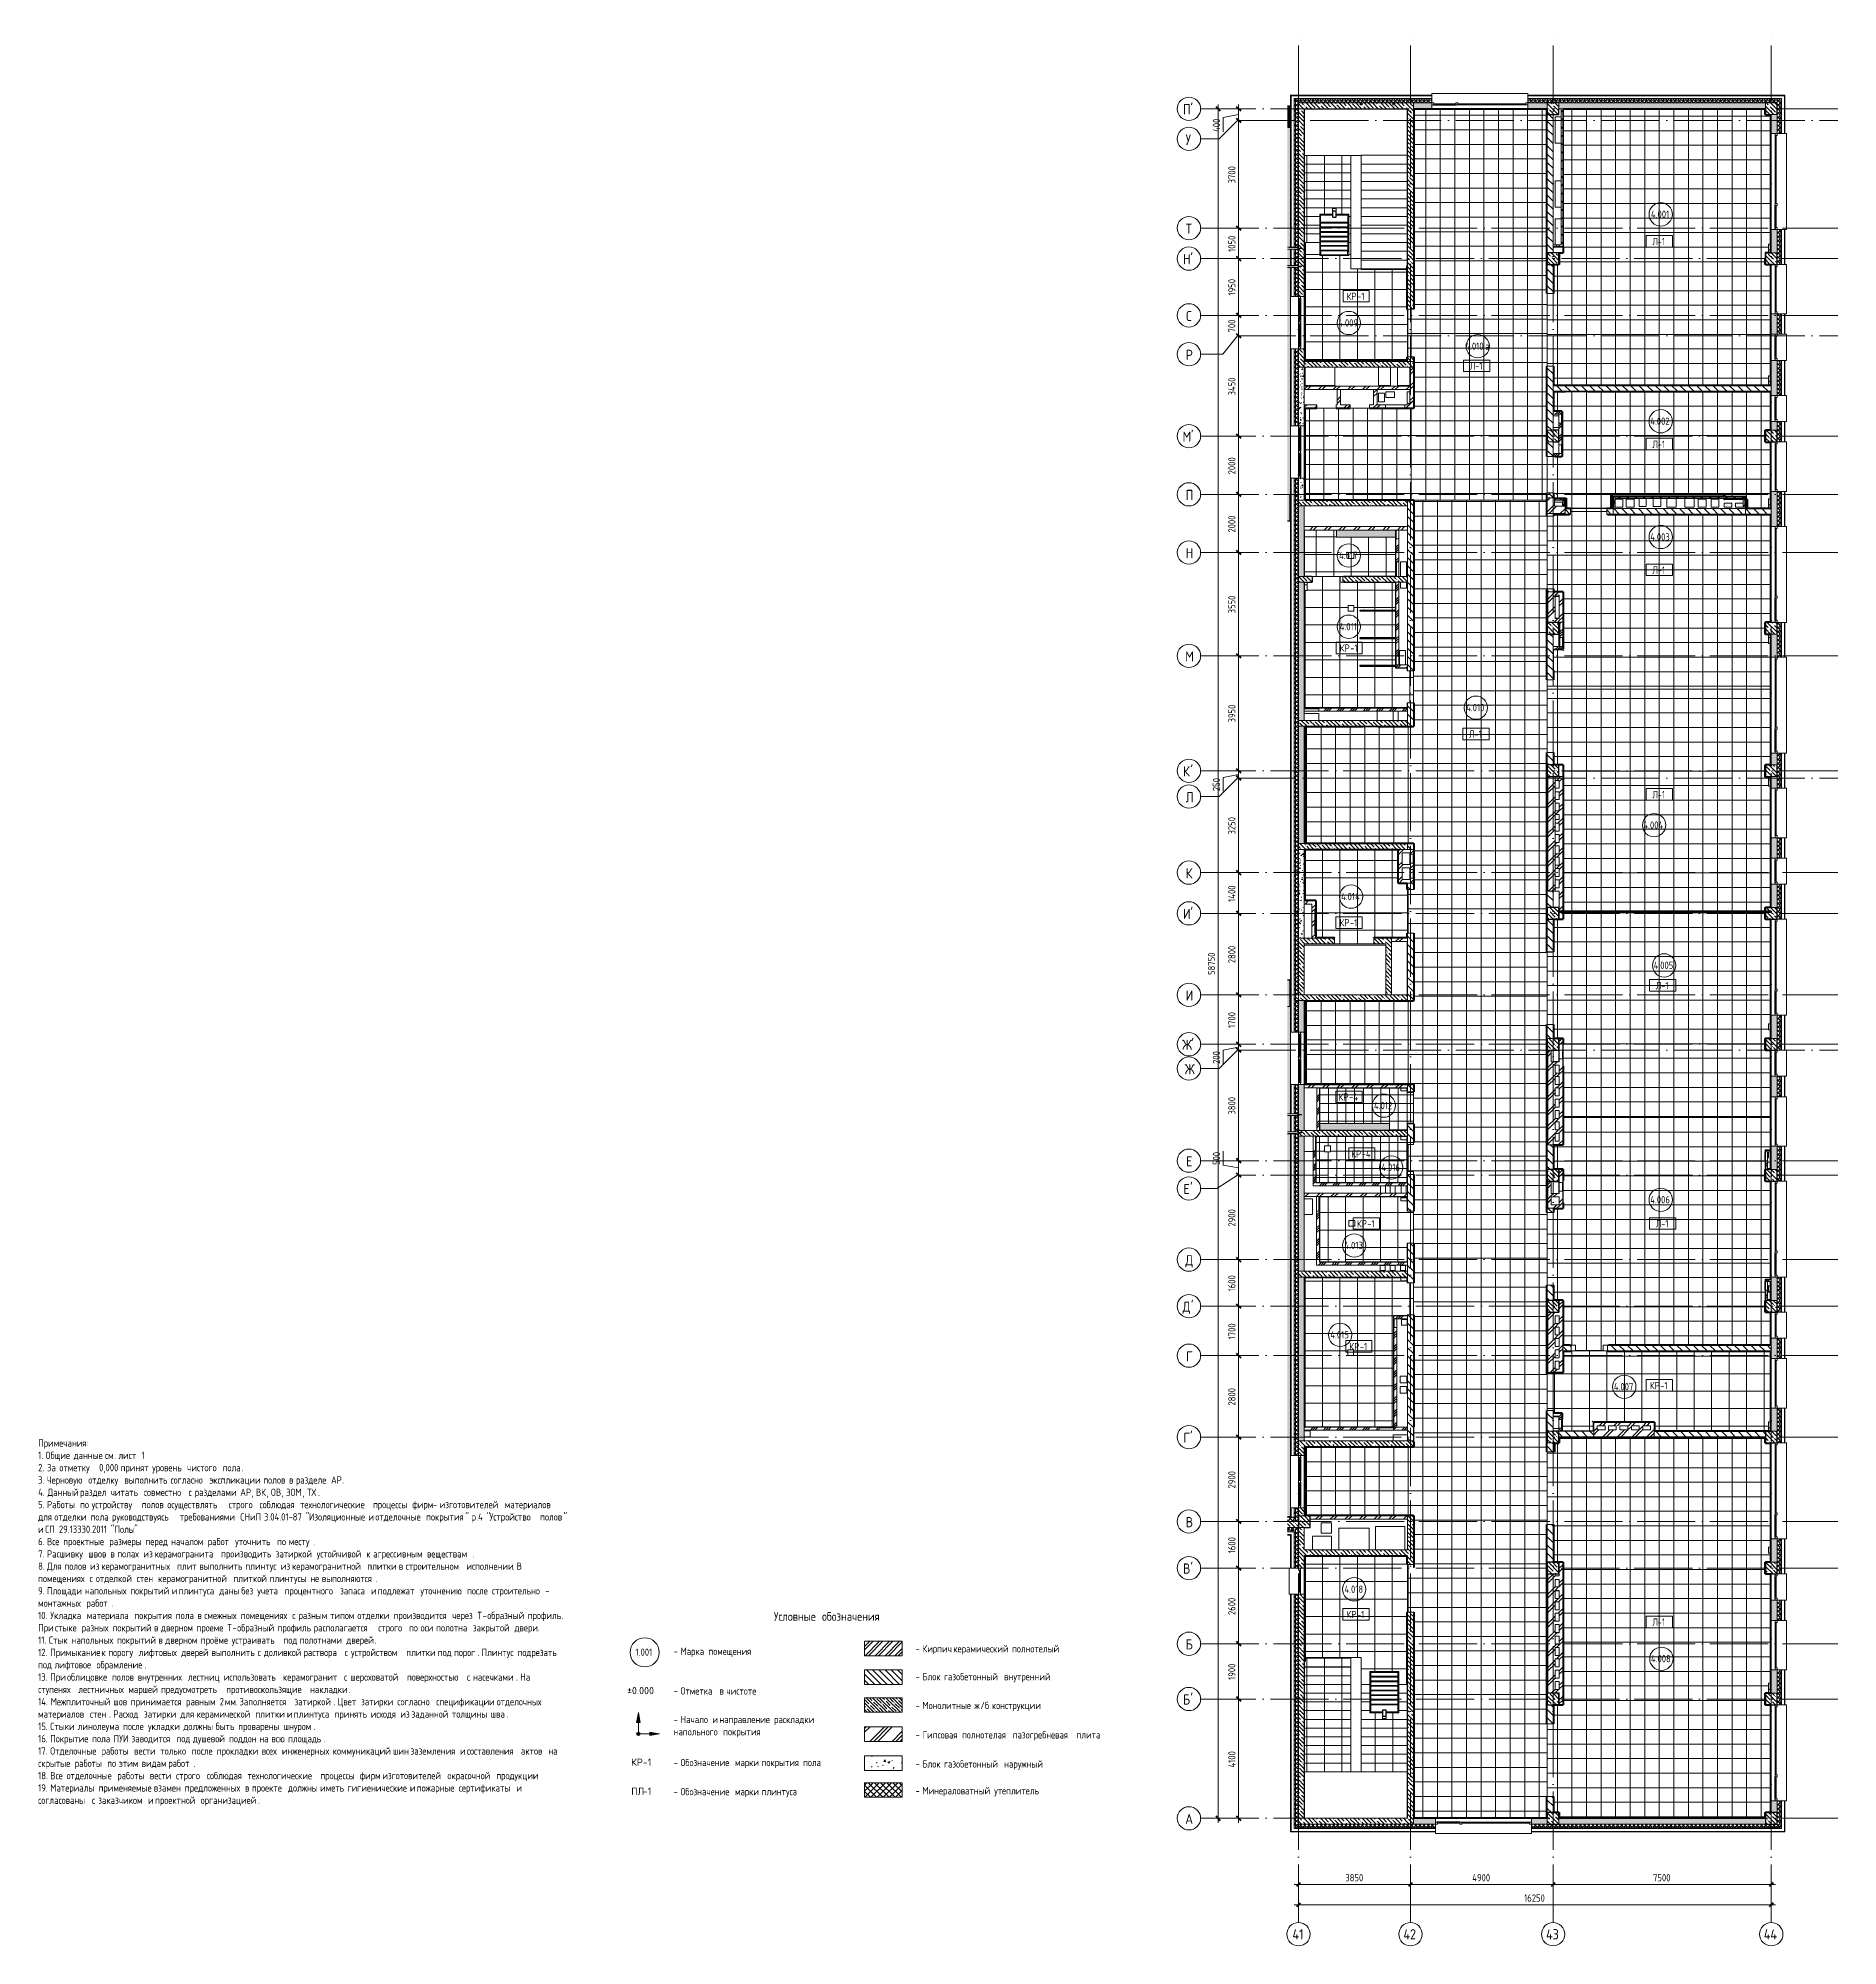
# Model space of a CAD drawing. Header units: millimetres. Extents: x 97 to 61947, y -4357 to 61202.
import ezdxf

# ---------------------------------------------------------------- set-up
doc = ezdxf.new("R2010")
doc.units = ezdxf.units.MM
for name, pattern in [('ADSK_Линия сетки', [2500, 2000, -250, 0, -250]), ('ADSK_Невидимые', [500, 300, -200]), ('ADSK_Невидимые_2_', [500, 300, -200])]:
    doc.linetypes.add(name, pattern=pattern)
for name, color, linetype, lineweight in [('A-____-____-DIMS', 211, 'Continuous', 9), ('A-____-____-DIMS-100', 211, 'Continuous', 9), ('A-AREA-____-IDEN', 2, 'Continuous', 20), ('A-DETL-____-THIN', 151, 'Continuous', 9), ('A-DETL-GENF-OTLN', 92, 'Continuous', 9), ('A-FLOR-____-IDEN', 11, 'Continuous', 20), ('A-FLOR-____-OTLN', 192, 'Continuous', 9), ('A-FLOR-____-PATT', 8, 'Continuous', 9), ('A-GENM-____-HDLN', 13, 'ADSK_Невидимые_2_', 9), ('A-GENM-____-MCUT', 13, 'Continuous', 9), ('A-GENM-____-OTLN', 13, 'Continuous', 9), ('A-GLAZ-____-MCUT', 151, 'Continuous', 9), ('A-GLAZ-____-OTLN', 151, 'Continuous', 9), ('A-ROOF-____-OTLN', 132, 'Continuous', 9), ('A-WALL-____-MCUT', 113, 'Continuous', 9), ('A-WALL-____-OTLN', 113, 'Continuous', 9), ('A-WALL-____-PATT', 111, 'Continuous', 9), ('A-WALL-FNSH-MCUT', 113, 'Continuous', 9), ('G-____-____-TEXT', 231, 'Continuous', 9), ('I-WALL-____-OTLN', 2, 'Continuous', 9), ('S-COLS-____-MCUT', 52, 'Continuous', 9), ('S-COLS-____-OTLN', 52, 'Continuous', 9), ('S-GRID-____-IDEN', 1, 'Continuous', 20), ('S-GRID-____-OTLN', 1, 'Continuous', 9), ('S-STRS-____-OTLN', 31, 'Continuous', 9)]:
    doc.layers.add(name, color=color, linetype=linetype, lineweight=lineweight)
doc.styles.add('GOST Common', font='GOST_Common.ttf', dxfattribs={"width": 0.9, "height": 250})
doc.styles.add('GOST Common_1', font='GOST_Common.ttf', dxfattribs={"width": 0.9, "height": 300})
doc.styles.add('GOST Common_2', font='GOST_Common.ttf', dxfattribs={"width": 0.9, "height": 350})
doc.styles.add('ISOCPEUR', font='isocpeur.ttf', dxfattribs={"height": 250})
doc.dimstyles.new('ADSK_Основной_2_5_мм', dxfattribs={"dimscale": 304.8, "dimtxt": 0.824897, "dimasz": 0.463911, "dimexe": 0.492126, "dimexo": 0.001615, "dimgap": 0.098425, "dimtad": 1, "dimlfac": 304.8, "dimrnd": 0.01, "dimdsep": 46, "dimtxsty": 'GOST Common', "dimblk1": 'OBLIQUE', "dimblk2": 'OBLIQUE', "dimsah": 1, "dimcen": 0.09, "dimdle": 0.492126, "dimazin": 2, "dimtfac": 1, "dimtdec": 4, "dimtix": 1, "dimtmove": 0, "dimatfit": 3, "dimfxl": 1, "dimtvp": 1, "dimtolj": 1, "dimtzin": 0, "dimlwd": 20, "dimlwe": 20, "dimarcsym": 2})
doc.dimstyles.new('ADSK_Основной_2_5_мм_Округление_до_10_мм', dxfattribs={"dimscale": 304.8, "dimtxt": 0.824897, "dimasz": 0.463911, "dimexe": 0.492126, "dimexo": 0.001615, "dimgap": 0.098425, "dimtad": 1, "dimdec": 0, "dimlfac": 304.8, "dimrnd": 10, "dimdsep": 46, "dimtxsty": 'GOST Common', "dimblk1": 'OBLIQUE', "dimblk2": 'OBLIQUE', "dimsah": 1, "dimcen": 0.09, "dimdle": 0.492126, "dimazin": 2, "dimtfac": 1, "dimtdec": 4, "dimtix": 1, "dimtmove": 1, "dimatfit": 3, "dimfxl": 1, "dimtvp": 1, "dimtolj": 1, "dimtzin": 0, "dimlwd": 20, "dimlwe": 20, "dimarcsym": 2})
doc.dimstyles.new('ADSK_Основной_2_5_мм_Округление_до_10_мм_1', dxfattribs={"dimscale": 304.8, "dimtxt": 0.824897, "dimasz": 0.463911, "dimexe": 0.492126, "dimexo": 0.001615, "dimgap": 0.098425, "dimtad": 1, "dimdec": 0, "dimlfac": 304.8, "dimrnd": 10, "dimdsep": 46, "dimtxsty": 'GOST Common', "dimblk1": 'OBLIQUE', "dimblk2": 'OBLIQUE', "dimsah": 1, "dimcen": 0.09, "dimdle": 0.492126, "dimazin": 2, "dimtfac": 1, "dimtdec": 4, "dimtix": 1, "dimtmove": 0, "dimatfit": 3, "dimfxl": 1, "dimtvp": 1, "dimtolj": 1, "dimtzin": 0, "dimlwd": 20, "dimlwe": 20, "dimarcsym": 2})
pattern_1 = [(135, (0, 0), (-142.5612, -142.5612), []), (135, (142.56, 0), (-142.5612, -142.5612), [252.016, -50.403, 3.353, -47.05])]
pattern_2 = [(135, (0, 0), (-141.42136, -141.42136), [])]
pattern_3 = [(45, (0, 0), (-224.5064, 224.5064), []), (45, (79.38, 0), (0, 449.0128), []), (45, (-79.38, 0), (0, 449.0128), [])]
pattern_4 = [(45, (0, 0), (-251.4472, 251.4472), []), (45, (0, 381), (-251.4472, 251.4472), [])]
pattern_5 = [(90, (140249, 57175), (-600, 4e-14), []), (180, (140249, 57175), (-7e-14, -600), [])]
pattern_6 = [(270, (136699, 53275), (600, 4e-14), []), (0, (136699, 53275), (0, 600), [])]
pattern_7 = [(270, (136700, 1625), (600, 4e-14), []), (0, (136700, 1625), (0, 600), [])]
pattern_8 = [(90, (140250, 5525), (-600, 4e-14), []), (180, (140250, 5525), (7e-14, -600), [])]
pattern_9 = [(45, (0, 0), (-141.42136, 141.42136), []), (135, (0, 0), (-141.42136, -141.42136), [])]
pattern_10 = [(135, (0, 0), (-84.85281, -84.85281), []), (225, (0, 0), (84.85281, -84.85281), [])]
pattern_11 = [(45, (0, 0), (-70.71068, 70.71068), []), (135, (0, 0), (-70.71068, -70.71068), [])]
pattern_12 = [(50, (0, 0), (364.36793, -31.8783), [38.1, -419.1]), (355, (0, 0), (-70.48585, 382.1133), [30.48, -335.28]), (100.451, (30.36, -2.66), (293.885, 350.2334), [32.38, -356.18]), (46.184, (0, 101.6), (542.1585, -84.0858), [57.15, -628.65]), (96.636, (45.2, 94.6), (474.8049, 494.8554), [48.57, -534.27]), (351.184, (0, 101.6), (474.8102, 494.85), [45.72, -502.92]), (21, (50.8, 76.2), (303.22847, -204.53046), [38.1, -419.1]), (326, (50.8, 76.2), (123.6039, 368.37604), [30.48, -335.28]), (71.451, (76.07, 59.16), (426.8341, 163.8427), [32.38, -356.18]), (37.5, (0, 0), (6.17665, 169.11015), [16.764, -314.452, 16.764, -323.596, -336.55]), (37.5, (0, 0), (6.17665, 169.11015), [-671.576, 16.764, -319.786]), (7.5, (0, 0), (133.63888, 200.3615), [16.764, -177.292, 16.764, -306.832, -128.27]), (7.5, (0, 0), (133.63888, 200.3615), [-517.652, 16.764, -111.506]), (327.5, (-113.28, 0), (271.18182, -11.45836), [16.764, -110.236, 16.764, -379.476, -525.78]), (327.5, (-113.28, 0), (271.18182, -11.45836), [-523.24, 16.764, -509.016]), (317.5, (-164.08, 0), (296.2585, 50.85285), [16.764, -148.336, 16.764, -246.38, -373.38]), (317.5, (-164.08, 0), (296.2585, 50.85285), [-428.244, 16.764, -356.616])]

msp = doc.modelspace()

# ---------------------------------------------------------------- texts
at = {"layer": 'A-AREA-____-IDEN', "lineweight": 9, "char_height": 250, "attachment_point": 1, "style": 'GOST Common'}
for s, insert, width in [('4.001', (55525.068638, 55273.798159), 822.531375), ('4.009', (44782.143014, 51541.555969), 880.252875), ('4.010', (49147.581107, 50741.555969), 822.531375), ('\\fGOST Common|b0|i0|c204|p34|;\\W.9;а', (49826.237357, 50741.555969), 216.455625), ('4.002', (55501.218638, 48163.468413), 880.252875), ('4.003', (55501.218638, 44185.937572), 880.252875), ('4.017', (44805.993014, 43551.603896), 822.531375), ('4.011', (44829.843014, 41103.924671), 764.809875), ('4.010', (49172.796483, 38321.11062), 822.531375), ('4.004', (55264.824275, 34283.659796), 901.8984375), ('4.014', (44875.117636, 31827.549904), 844.1769375), ('4.005', (55617.723027, 29464.171129), 880.252875), ('4.012', (46006.599439, 24644.259663), 822.531375), ('4.016', (46264.776948, 22520.683338), 822.531375), ('4.006', (55500.883409, 21409.013752), 880.252875), ('4.013', (44991.953569, 19838.633858), 822.531375), ('4.015', (44507.920571, 16765.531507), 822.531375), ('4.007', (54249.505008, 14984.204275), 880.252875), ('4.018', (44991.953569, 8023.930472), 822.531375), ('4.008', (55523.96086, 5636.940542), 880.252875)]:
    msp.add_mtext(s, dxfattribs=dict(at, insert=insert, width=width))
at = {"layer": 'A-FLOR-____-IDEN', "lineweight": 9, "char_height": 250, "attachment_point": 1, "style": 'GOST Common'}
for s, insert, width in [('\\fGOST Common|b0|i0|c204|p34|;\\W.9;Л', (55570.637433, 54337.837867), 223.6708125), ('-1', (55755.184308, 54337.837867), 331.898625), ('КР', (45066.215511, 52452.83816), 432.91125), ('-1', (45423.403011, 52452.83816), 331.898625), ('\\fGOST Common|b0|i0|c204|p34|;\\W.9;Л', (49294.813881, 50058.894992), 223.6708125), ('-1', (49479.360756, 50058.894992), 331.898625), ('\\fGOST Common|b0|i0|c204|p34|;\\W.9;Л', (55570.637433, 47367.837574), 223.6708125), ('-1', (55755.184308, 47367.837574), 331.898625), ('\\fGOST Common|b0|i0|c204|p34|;\\W.9;Л', (55570.54385, 43047.837574), 223.6708125), ('-1', (55755.090725, 43047.837574), 331.898625), ('КР', (44828.757464, 40366.492989), 432.91125), ('-1', (45185.944964, 40366.492989), 331.898625), ('\\fGOST Common|b0|i0|c204|p34|;\\W.9;Л', (49271.275894, 37411.077409), 223.6708125), ('-1', (49455.822769, 37411.077409), 331.898625), ('\\fGOST Common|b0|i0|c204|p34|;\\W.9;Л', (55570.54385, 35331.026829), 223.6708125), ('-1', (55755.090725, 35331.026829), 331.898625), ('КР', (44821.779549, 30927.937847), 432.91125), ('-1', (45178.967049, 30927.937847), 331.898625), ('\\fGOST Common|b0|i0|c204|p34|;\\W.9;Л', (55687.383467, 28765.921971), 223.6708125), ('-1', (55871.930342, 28765.921971), 331.898625), ('КР', (44788.929549, 24937.423146), 432.91125), ('-4', (45146.117049, 24937.423146), 411.2656875), ('КР', (45226.472885, 22982.897241), 432.91125), ('-4', (45583.660385, 22982.897241), 411.2656875), ('КР', (45419.237433, 20584.420467), 432.91125), ('-1', (45776.424933, 20584.420467), 331.898625), ('\\fGOST Common|b0|i0|c204|p34|;\\W.9;Л', (55687.383467, 20584.420467), 223.6708125), ('-1', (55871.930342, 20584.420467), 331.898625), ('КР', (45159.237433, 16362.837281), 432.91125), ('-1', (45516.424933, 16362.837281), 331.898625), ('КР', (55484.226472, 15022.83816), 432.91125), ('-1', (55841.413972, 15022.83816), 331.898625), ('КР', (45059.237433, 7155.336988), 432.91125), ('-1', (45416.424933, 7155.336988), 331.898625), ('\\fGOST Common|b0|i0|c204|p34|;\\W.9;Л', (55570.626472, 6892.83816), 223.6708125), ('-1', (55755.173347, 6892.83816), 331.898625)]:
    msp.add_mtext(s, dxfattribs=dict(at, insert=insert, width=width))
at = {"layer": 'G-____-____-TEXT', "color": 7, "attachment_point": 1}
for s, insert, char_height, width, style in [('1. ', (96.51237, 12624.624126), 250, 310.2530625, 'GOST Common'), ('Примечания', (96.51237, 13047.95746), 250, 2013.0373125, 'GOST Common'), ('Общие', (352.496745, 12624.624126), 250, 1075.0629375, 'GOST Common'), ('\\fGOST Common|b0|i0|c204|p34|;\\W.9; ', (1239.51237, 12624.624126), 250, 93.7974375, 'GOST Common'), ('данные', (1316.902995, 12624.624126), 250, 1212.1515, 'GOST Common'), ('\\fGOST Common|b0|i0|c204|p34|;\\W.9;:', (1757.434245, 13047.95746), 250, 79.3670625, 'GOST Common'), ('\\fGOST Common|b0|i0|c204|p34|;\\W.9; ', (2317.027995, 12624.624126), 250, 93.7974375, 'GOST Common'), ('см', (2394.41862, 12624.624126), 250, 382.4049375, 'GOST Common'), ('лист', (2852.809245, 12624.624126), 250, 800.8858125, 'GOST Common'), (' 1 .', (3513.60612, 12624.624126), 250, 404.0505, 'GOST Common'), ('2. ', (96.51237, 12201.290793), 250, 367.9745625, 'GOST Common'), ('За', (400.121745, 12201.290793), 250, 425.6960625, 'GOST Common'), ('\\fGOST Common|b0|i0|c204|p34|;\\W.9; ', (751.35612, 12201.290793), 250, 93.7974375, 'GOST Common'), ('отметку', (828.746745, 12201.290793), 250, 1486.328625, 'GOST Common'), (' 0,000 ', (2055.090495, 12201.290793), 250, 1060.6325625, 'GOST Common'), ('. ', (2709.934245, 12624.624126), 250, 173.1645, 'GOST Common'), ('принят', (2930.19987, 12201.290793), 250, 1219.3666875, 'GOST Common'), ('\\fGOST Common|b0|i0|c204|p34|;\\W.9; ', (3936.277995, 12201.290793), 250, 93.7974375, 'GOST Common'), ('уровень', (4013.66862, 12201.290793), 250, 1363.6704375, 'GOST Common'), ('\\fGOST Common|b0|i0|c204|p34|;\\W.9; ', (5138.809245, 12201.290793), 250, 93.7974375, 'GOST Common'), ('чистого', (5216.19987, 12201.290793), 250, 1385.316, 'GOST Common'), ('\\fGOST Common|b0|i0|c204|p34|;\\W.9; ', (6359.19987, 12201.290793), 250, 93.7974375, 'GOST Common'), ('пола', (6436.590495, 12201.290793), 250, 800.8858125, 'GOST Common'), ('\\fGOST Common|b0|i0|c204|p34|;\\W.9;.', (7097.38737, 12201.290793), 250, 79.3670625, 'GOST Common'), ('3. ', (96.51237, 11777.95746), 250, 367.9745625, 'GOST Common'), ('4. ', (96.51237, 11354.624126), 250, 389.620125, 'GOST Common'), ('Данный', (417.98112, 11354.624126), 250, 1262.6578125, 'GOST Common'), ('Черновую', (400.121745, 11777.95746), 250, 1623.4171875, 'GOST Common'), ('\\fGOST Common|b0|i0|c204|p34|;\\W.9; ', (1459.777995, 11354.624126), 250, 93.7974375, 'GOST Common'), ('раздел', (1537.16862, 11354.624126), 250, 1176.0755625, 'GOST Common'), ('\\fGOST Common|b0|i0|c204|p34|;\\W.9; ', (1739.57487, 11777.95746), 250, 93.7974375, 'GOST Common'), ('отделку', (1816.965495, 11777.95746), 250, 1414.17675, 'GOST Common'), ('\\fGOST Common|b0|i0|c204|p34|;\\W.9; ', (2507.527995, 11354.624126), 250, 93.7974375, 'GOST Common'), ('читать', (2584.91862, 11354.624126), 250, 1291.5185625, 'GOST Common'), ('\\fGOST Common|b0|i0|c204|p34|;\\W.9; ', (2983.777995, 11777.95746), 250, 93.7974375, 'GOST Common'), ('выполнить', (3061.16862, 11777.95746), 250, 1825.4424375, 'GOST Common'), ('\\fGOST Common|b0|i0|c204|p34|;\\W.9; ', (3650.527995, 11354.624126), 250, 93.7974375, 'GOST Common'), ('совместно', (3727.91862, 11354.624126), 250, 1767.7209375, 'GOST Common'), ('\\fGOST Common|b0|i0|c204|p34|;\\W.9; ', (4567.309245, 11777.95746), 250, 93.7974375, 'GOST Common'), ('согласно', (4644.69987, 11777.95746), 250, 1522.4045625, 'GOST Common'), ('\\fGOST Common|b0|i0|c204|p34|;\\W.9; ', (5186.434245, 11354.624126), 250, 93.7974375, 'GOST Common'), ('\\fGOST Common|b0|i0|c204|p34|;\\W.9;с', (5263.82487, 11354.624126), 250, 165.9493125, 'GOST Common'), ('\\fGOST Common|b0|i0|c204|p34|;\\W.9; ', (5400.746745, 11354.624126), 250, 93.7974375, 'GOST Common'), ('разделами', (5478.13737, 11354.624126), 250, 1803.796875, 'GOST Common'), ('\\fGOST Common|b0|i0|c204|p34|;\\W.9; ', (5900.809245, 11777.95746), 250, 93.7974375, 'GOST Common'), ('экспликации', (5978.19987, 11777.95746), 250, 2157.3410625, 'GOST Common'), ('\\fGOST Common|b0|i0|c204|p34|;\\W.9; ', (6966.41862, 11354.624126), 250, 93.7974375, 'GOST Common'), ('АР', (7043.809245, 11354.624126), 250, 461.772, 'GOST Common'), ('ВК', (7579.590495, 11354.624126), 250, 440.1264375, 'GOST Common'), ('\\fGOST Common|b0|i0|c204|p34|;\\W.9; ', (7758.184245, 11777.95746), 250, 93.7974375, 'GOST Common'), ('полов', (7835.57487, 11777.95746), 250, 974.0503125, 'GOST Common'), ('ОВ', (8097.51237, 11354.624126), 250, 440.1264375, 'GOST Common'), ('ЭОМ', (8615.434245, 11354.624126), 250, 685.4428125, 'GOST Common'), ('\\fGOST Common|b0|i0|c204|p34|;\\W.9; ', (8639.246745, 11777.95746), 250, 93.7974375, 'GOST Common'), ('\\fGOST Common|b0|i0|c204|p34|;\\W.9;в', (8716.63737, 11777.95746), 250, 194.8100625, 'GOST Common'), ('\\fGOST Common|b0|i0|c204|p34|;\\W.9; ', (8877.371745, 11777.95746), 250, 93.7974375, 'GOST Common'), ('разделе', (8954.76237, 11777.95746), 250, 1370.885625, 'GOST Common'), ('ТХ', (9335.76237, 11354.624126), 250, 461.772, 'GOST Common'), ('\\fGOST Common|b0|i0|c204|p34|;\\W.9; ', (10085.85612, 11777.95746), 250, 93.7974375, 'GOST Common'), ('АР', (10163.246745, 11777.95746), 250, 461.772, 'GOST Common'), ('\\fGOST Common|b0|i0|c204|p34|;\\W.9;.', (10544.246745, 11777.95746), 250, 79.3670625, 'GOST Common'), ('5. ', (96.51237, 10931.290793), 250, 367.9745625, 'GOST Common'), ('Работы', (400.121745, 10931.290793), 250, 1284.303375, 'GOST Common'), ('\\fGOST Common|b0|i0|c204|p34|;\\W.9; ', (578.715495, 10507.95746), 250, 93.7974375, 'GOST Common'), ('\\fGOST Common|b0|i0|c204|p34|;\\W.9; ', (1459.777995, 10931.290793), 250, 93.7974375, 'GOST Common'), ('по', (1537.16862, 10931.290793), 250, 389.620125, 'GOST Common'), ('\\fGOST Common|b0|i0|c204|p34|;\\W.9; ', (1822.91862, 10507.95746), 250, 93.7974375, 'GOST Common'), ('\\fGOST Common|b0|i0|c204|p34|;\\W.9; ', (1858.63737, 10931.290793), 250, 93.7974375, 'GOST Common'), ('устройству', (1936.027995, 10931.290793), 250, 1991.39175, 'GOST Common'), ('\\fGOST Common|b0|i0|c204|p34|;\\W.9; ', (2561.10612, 10507.95746), 250, 93.7974375, 'GOST Common'), ('\\fGOST Common|b0|i0|c204|p34|;\\W.9; ', (3579.090495, 10931.290793), 250, 93.7974375, 'GOST Common'), ('полов', (3656.48112, 10931.290793), 250, 974.0503125, 'GOST Common'), ('\\fGOST Common|b0|i0|c204|p34|;\\W.9; ', (4460.152995, 10931.290793), 250, 93.7974375, 'GOST Common'), ('осуществлять', (4537.54362, 10931.290793), 250, 2460.3789375, 'GOST Common'), ('\\fGOST Common|b0|i0|c204|p34|;\\W.9; ', (4882.82487, 10507.95746), 250, 93.7974375, 'GOST Common'), ('требованиями', (4960.215495, 10507.95746), 250, 2431.5181875, 'GOST Common'), ('\\fGOST Common|b0|i0|c204|p34|;\\W.9; ', (6567.559245, 10931.290793), 250, 93.7974375, 'GOST Common'), ('строго', (6644.94987, 10931.290793), 250, 1190.5059375, 'GOST Common'), ('\\fGOST Common|b0|i0|c204|p34|;\\W.9; ', (6966.41862, 10507.95746), 250, 93.7974375, 'GOST Common'), ('СНиП', (7043.809245, 10507.95746), 250, 822.531375, 'GOST Common'), (', ', (7424.809245, 11354.624126), 250, 187.594875, 'GOST Common'), ('\\fGOST Common|b0|i0|c204|p34|;\\W.9; ', (7627.215495, 10931.290793), 250, 93.7974375, 'GOST Common'), ('соблюдая', (7704.60612, 10931.290793), 250, 1594.5564375, 'GOST Common'), (' 3.04.01-87 "', (7722.465495, 10507.95746), 250, 2034.682875, 'GOST Common'), (', ', (7942.73112, 11354.624126), 250, 187.594875, 'GOST Common'), (', ', (8460.652995, 11354.624126), 250, 187.594875, 'GOST Common'), ('\\fGOST Common|b0|i0|c204|p34|;\\W.9; ', (9020.246745, 10931.290793), 250, 93.7974375, 'GOST Common'), ('технологические', (9097.63737, 10931.290793), 250, 2943.7965, 'GOST Common'), (', ', (9180.98112, 11354.624126), 250, 187.594875, 'GOST Common'), ('Изоляционные', (9401.246745, 10507.95746), 250, 2388.2270625, 'GOST Common'), ('\\fGOST Common|b0|i0|c204|p34|;\\W.9;.', (9716.76237, 11354.624126), 250, 79.3670625, 'GOST Common'), ('\\fGOST Common|b0|i0|c204|p34|;\\W.9; ', (11371.73112, 10507.95746), 250, 93.7974375, 'GOST Common'), ('\\fGOST Common|b0|i0|c204|p34|;\\W.9; ', (11526.51237, 10931.290793), 250, 93.7974375, 'GOST Common'), ('\\fGOST Common|b0|i0|c204|p34|;\\W.9; ', (11609.85612, 10507.95746), 250, 93.7974375, 'GOST Common'), ('процессы', (11603.902995, 10931.290793), 250, 1544.050125, 'GOST Common'), ('\\fGOST Common|b0|i0|c204|p34|;\\W.9; ', (12877.871745, 10931.290793), 250, 93.7974375, 'GOST Common'), ('фирм', (12955.26237, 10931.290793), 250, 851.392125, 'GOST Common'), ('\\fGOST Common|b0|i0|c204|p34|;\\W.9; ', (13354.121745, 10507.95746), 250, 93.7974375, 'GOST Common'), ('- ', (13657.73112, 10931.290793), 250, 288.6075, 'GOST Common'), ('изготовителей', (13895.85612, 10931.290793), 250, 2619.1130625, 'GOST Common'), ('" ', (14776.91862, 10507.95746), 250, 259.74675, 'GOST Common'), ('.4 "', (15151.965495, 10507.95746), 250, 555.5694375, 'GOST Common'), ('Устройство', (15610.35612, 10507.95746), 250, 2013.0373125, 'GOST Common'), ('\\fGOST Common|b0|i0|c204|p34|;\\W.9; ', (16056.840495, 10931.290793), 250, 93.7974375, 'GOST Common'), ('материалов', (16134.23112, 10931.290793), 250, 2063.543625, 'GOST Common'), ('\\fGOST Common|b0|i0|c204|p34|;\\W.9; ', (17271.277995, 10507.95746), 250, 93.7974375, 'GOST Common'), ('\\fGOST Common|b0|i0|c204|p34|;\\W.9; ', (17836.82487, 10931.290793), 250, 93.7974375, 'GOST Common'), ('" ', (18152.340495, 10507.95746), 250, 173.1645, 'GOST Common'), ('для', (96.51237, 10507.95746), 250, 584.4301875, 'GOST Common'), ('\\fGOST Common|b0|i0|c204|p34|;\\W.9;и', (96.51237, 10084.624126), 250, 194.8100625, 'GOST Common'), ('\\fGOST Common|b0|i0|c204|p34|;\\W.9; ', (257.246745, 10084.624126), 250, 93.7974375, 'GOST Common'), ('СП', (334.63737, 10084.624126), 250, 411.2656875, 'GOST Common'), ('отделки', (656.10612, 10507.95746), 250, 1414.17675, 'GOST Common'), (' 29.13330.2011 "', (673.965495, 10084.624126), 250, 2482.0245, 'GOST Common'), ('пола', (1900.309245, 10507.95746), 250, 800.8858125, 'GOST Common'), ('руководствуясь', (2638.496745, 10507.95746), 250, 2720.1256875, 'GOST Common'), ('Полы', (2721.840495, 10084.624126), 250, 822.531375, 'GOST Common'), ('\\fGOST Common|b0|i0|c204|p34|;\\W.9;"', (3400.496745, 10084.624126), 250, 165.9493125, 'GOST Common'), ('\\fGOST Common|b0|i0|c204|p34|;\\W.9;и', (11449.121745, 10507.95746), 250, 194.8100625, 'GOST Common'), ('отделочные', (11687.246745, 10507.95746), 250, 2020.2525, 'GOST Common'), ('покрытия', (13431.51237, 10507.95746), 250, 1630.632375, 'GOST Common'), ('\\fGOST Common|b0|i0|c204|p34|;\\W.9;р', (14991.23112, 10507.95746), 250, 194.8100625, 'GOST Common'), ('полов', (17348.66862, 10507.95746), 250, 974.0503125, 'GOST Common'), ('7. ', (96.51237, 9237.95746), 250, 367.9745625, 'GOST Common'), ('6. ', (96.51237, 9661.290793), 250, 367.9745625, 'GOST Common'), ('Все', (400.121745, 9661.290793), 250, 584.4301875, 'GOST Common'), ('Расшивку', (400.121745, 9237.95746), 250, 1623.4171875, 'GOST Common'), ('\\fGOST Common|b0|i0|c204|p34|;\\W.9; ', (882.32487, 9661.290793), 250, 93.7974375, 'GOST Common'), ('проектные', (959.715495, 9661.290793), 250, 1825.4424375, 'GOST Common'), ('\\fGOST Common|b0|i0|c204|p34|;\\W.9; ', (1739.57487, 9237.95746), 250, 93.7974375, 'GOST Common'), ('\\fGOST Common|b0|i0|c204|p34|;\\W.9; ', (2465.85612, 9661.290793), 250, 93.7974375, 'GOST Common'), ('\\fGOST Common|b0|i0|c204|p34|;\\W.9; ', (2501.57487, 9237.95746), 250, 93.7974375, 'GOST Common'), ('размеры', (2543.246745, 9661.290793), 250, 1414.17675, 'GOST Common'), ('\\fGOST Common|b0|i0|c204|p34|;\\W.9; ', (2739.69987, 9237.95746), 250, 93.7974375, 'GOST Common'), ('\\fGOST Common|b0|i0|c204|p34|;\\W.9; ', (3638.621745, 9237.95746), 250, 93.7974375, 'GOST Common'), ('\\fGOST Common|b0|i0|c204|p34|;\\W.9; ', (3710.059245, 9661.290793), 250, 93.7974375, 'GOST Common'), ('из', (3716.01237, 9237.95746), 250, 375.18975, 'GOST Common'), ('перед', (3787.44987, 9661.290793), 250, 974.0503125, 'GOST Common'), ('\\fGOST Common|b0|i0|c204|p34|;\\W.9; ', (4025.57487, 9237.95746), 250, 93.7974375, 'GOST Common'), ('\\fGOST Common|b0|i0|c204|p34|;\\W.9; ', (4591.121745, 9661.290793), 250, 93.7974375, 'GOST Common'), ('началом', (4668.51237, 9661.290793), 250, 1428.607125, 'GOST Common'), ('\\fGOST Common|b0|i0|c204|p34|;\\W.9; ', (5847.23112, 9661.290793), 250, 93.7974375, 'GOST Common'), ('работ', (5924.621745, 9661.290793), 250, 1046.2021875, 'GOST Common'), ('\\fGOST Common|b0|i0|c204|p34|;\\W.9; ', (6305.621745, 9237.95746), 250, 93.7974375, 'GOST Common'), ('производить', (6383.01237, 9237.95746), 250, 2178.986625, 'GOST Common'), ('\\fGOST Common|b0|i0|c204|p34|;\\W.9; ', (6787.82487, 9661.290793), 250, 93.7974375, 'GOST Common'), ('уточнить', (6865.215495, 9661.290793), 250, 1659.493125, 'GOST Common'), ('\\fGOST Common|b0|i0|c204|p34|;\\W.9; ', (8180.85612, 9237.95746), 250, 93.7974375, 'GOST Common'), ('\\fGOST Common|b0|i0|c204|p34|;\\W.9; ', (8234.434245, 9661.290793), 250, 93.7974375, 'GOST Common'), ('затиркой', (8258.246745, 9237.95746), 250, 1616.202, 'GOST Common'), ('по', (8311.82487, 9661.290793), 250, 389.620125, 'GOST Common'), ('\\fGOST Common|b0|i0|c204|p34|;\\W.9; ', (8633.29362, 9661.290793), 250, 93.7974375, 'GOST Common'), ('месту', (8710.684245, 9661.290793), 250, 1017.3414375, 'GOST Common'), ('\\fGOST Common|b0|i0|c204|p34|;\\W.9;.', (9550.07487, 9661.290793), 250, 79.3670625, 'GOST Common'), ('\\fGOST Common|b0|i0|c204|p34|;\\W.9; ', (9591.746745, 9237.95746), 250, 93.7974375, 'GOST Common'), ('устойчивой', (9669.13737, 9237.95746), 250, 1969.7461875, 'GOST Common'), ('\\fGOST Common|b0|i0|c204|p34|;\\W.9; ', (11294.340495, 9237.95746), 250, 93.7974375, 'GOST Common'), ('\\fGOST Common|b0|i0|c204|p34|;\\W.9; ', (11532.465495, 9237.95746), 250, 93.7974375, 'GOST Common'), ('\\fGOST Common|b0|i0|c204|p34|;\\W.9; ', (13383.88737, 9237.95746), 250, 93.7974375, 'GOST Common'), ('8. ', (96.51237, 8814.624126), 250, 367.9745625, 'GOST Common'), ('Для', (400.121745, 8814.624126), 250, 634.9365, 'GOST Common'), ('\\fGOST Common|b0|i0|c204|p34|;\\W.9; ', (923.996745, 8814.624126), 250, 93.7974375, 'GOST Common'), ('полов', (1001.38737, 8814.624126), 250, 974.0503125, 'GOST Common'), ('\\fGOST Common|b0|i0|c204|p34|;\\W.9; ', (1805.059245, 8814.624126), 250, 93.7974375, 'GOST Common'), ('швов', (1816.965495, 9237.95746), 250, 829.7465625, 'GOST Common'), ('из', (1882.44987, 8814.624126), 250, 375.18975, 'GOST Common'), ('\\fGOST Common|b0|i0|c204|p34|;\\W.9; ', (2192.01237, 8814.624126), 250, 93.7974375, 'GOST Common'), ('керамогранитных', (2269.402995, 8814.624126), 250, 3059.2395, 'GOST Common'), ('\\fGOST Common|b0|i0|c204|p34|;\\W.9;в', (2578.965495, 9237.95746), 250, 194.8100625, 'GOST Common'), ('полах', (2817.090495, 9237.95746), 250, 995.695875, 'GOST Common'), ('керамогранита', (4102.965495, 9237.95746), 250, 2669.619375, 'GOST Common'), ('\\fGOST Common|b0|i0|c204|p34|;\\W.9; ', (4793.527995, 8814.624126), 250, 93.7974375, 'GOST Common'), ('плит', (4870.91862, 8814.624126), 250, 829.7465625, 'GOST Common'), ('\\fGOST Common|b0|i0|c204|p34|;\\W.9; ', (5555.527995, 8814.624126), 250, 93.7974375, 'GOST Common'), ('выполнить', (5632.91862, 8814.624126), 250, 1825.4424375, 'GOST Common'), ('\\fGOST Common|b0|i0|c204|p34|;\\W.9; ', (7139.059245, 8814.624126), 250, 93.7974375, 'GOST Common'), ('плинтус', (7216.44987, 8814.624126), 250, 1385.316, 'GOST Common'), ('\\fGOST Common|b0|i0|c204|p34|;\\W.9; ', (8359.44987, 8814.624126), 250, 93.7974375, 'GOST Common'), ('из', (8436.840495, 8814.624126), 250, 375.18975, 'GOST Common'), ('\\fGOST Common|b0|i0|c204|p34|;\\W.9; ', (8746.402995, 8814.624126), 250, 93.7974375, 'GOST Common'), ('керамогранитной', (8823.79362, 8814.624126), 250, 3037.5939375, 'GOST Common'), ('\\fGOST Common|b0|i0|c204|p34|;\\W.9; ', (11330.059245, 8814.624126), 250, 93.7974375, 'GOST Common'), ('\\fGOST Common|b0|i0|c204|p34|;\\W.9;к', (11371.73112, 9237.95746), 250, 194.8100625, 'GOST Common'), ('плитки', (11407.44987, 8814.624126), 250, 1219.3666875, 'GOST Common'), ('агрессивным', (11609.85612, 9237.95746), 250, 2150.125875, 'GOST Common'), ('\\fGOST Common|b0|i0|c204|p34|;\\W.9; ', (12413.527995, 8814.624126), 250, 93.7974375, 'GOST Common'), ('\\fGOST Common|b0|i0|c204|p34|;\\W.9;в', (12490.91862, 8814.624126), 250, 194.8100625, 'GOST Common'), ('\\fGOST Common|b0|i0|c204|p34|;\\W.9; ', (12651.652995, 8814.624126), 250, 93.7974375, 'GOST Common'), ('строительном', (12729.04362, 8814.624126), 250, 2431.5181875, 'GOST Common'), ('веществам', (13461.277995, 9237.95746), 250, 1897.5943125, 'GOST Common'), ('\\fGOST Common|b0|i0|c204|p34|;\\W.9; ', (14735.246745, 8814.624126), 250, 93.7974375, 'GOST Common'), ('исполнении', (14812.63737, 8814.624126), 250, 1919.239875, 'GOST Common'), ('\\fGOST Common|b0|i0|c204|p34|;\\W.9;.', (15026.94987, 9237.95746), 250, 79.3670625, 'GOST Common'), ('. ', (16396.16862, 8814.624126), 250, 173.1645, 'GOST Common'), ('\\fGOST Common|b0|i0|c204|p34|;\\W.9;В', (16539.04362, 8814.624126), 250, 223.6708125, 'GOST Common'), ('\\fGOST Common|b0|i0|c204|p34|;\\W.9; ', (16723.590495, 8814.624126), 250, 93.7974375, 'GOST Common'), ('9. ', (96.51237, 7967.95746), 250, 367.9745625, 'GOST Common'), ('помещениях', (96.51237, 8391.290793), 250, 2049.11325, 'GOST Common'), ('Площади', (400.121745, 7967.95746), 250, 1486.328625, 'GOST Common'), ('\\fGOST Common|b0|i0|c204|p34|;\\W.9; ', (1626.465495, 7967.95746), 250, 93.7974375, 'GOST Common'), ('напольных', (1703.85612, 7967.95746), 250, 1796.5816875, 'GOST Common'), ('\\fGOST Common|b0|i0|c204|p34|;\\W.9; ', (1787.19987, 8391.290793), 250, 93.7974375, 'GOST Common'), ('\\fGOST Common|b0|i0|c204|p34|;\\W.9;с', (1864.590495, 8391.290793), 250, 165.9493125, 'GOST Common'), ('\\fGOST Common|b0|i0|c204|p34|;\\W.9; ', (2001.51237, 8391.290793), 250, 93.7974375, 'GOST Common'), ('отделкой', (2078.902995, 8391.290793), 250, 1608.9868125, 'GOST Common'), ('\\fGOST Common|b0|i0|c204|p34|;\\W.9; ', (3186.184245, 7967.95746), 250, 93.7974375, 'GOST Common'), ('покрытий', (3263.57487, 7967.95746), 250, 1630.632375, 'GOST Common'), ('\\fGOST Common|b0|i0|c204|p34|;\\W.9; ', (3406.44987, 8391.290793), 250, 93.7974375, 'GOST Common'), ('стен', (3483.840495, 8391.290793), 250, 800.8858125, 'GOST Common'), ('\\fGOST Common|b0|i0|c204|p34|;\\W.9; ', (4144.63737, 8391.290793), 250, 93.7974375, 'GOST Common'), ('керамогранитной', (4222.027995, 8391.290793), 250, 3037.5939375, 'GOST Common'), ('\\fGOST Common|b0|i0|c204|p34|;\\W.9; ', (4608.98112, 7967.95746), 250, 93.7974375, 'GOST Common'), ('\\fGOST Common|b0|i0|c204|p34|;\\W.9;и', (4686.371745, 7967.95746), 250, 194.8100625, 'GOST Common'), ('\\fGOST Common|b0|i0|c204|p34|;\\W.9; ', (4847.10612, 7967.95746), 250, 93.7974375, 'GOST Common'), ('плинтуса', (4924.496745, 7967.95746), 250, 1601.771625, 'GOST Common'), ('\\fGOST Common|b0|i0|c204|p34|;\\W.9; ', (6246.090495, 7967.95746), 250, 93.7974375, 'GOST Common'), ('даны', (6323.48112, 7967.95746), 250, 822.531375, 'GOST Common'), ('\\fGOST Common|b0|i0|c204|p34|;\\W.9; ', (6728.29362, 8391.290793), 250, 93.7974375, 'GOST Common'), ('плиткой', (6805.684245, 8391.290793), 250, 1414.17675, 'GOST Common'), ('\\fGOST Common|b0|i0|c204|p34|;\\W.9; ', (7002.13737, 7967.95746), 250, 93.7974375, 'GOST Common'), ('без', (7079.527995, 7967.95746), 250, 569.9998125, 'GOST Common'), ('\\fGOST Common|b0|i0|c204|p34|;\\W.9; ', (7549.82487, 7967.95746), 250, 93.7974375, 'GOST Common'), ('учета', (7627.215495, 7967.95746), 250, 1046.2021875, 'GOST Common'), ('\\fGOST Common|b0|i0|c204|p34|;\\W.9; ', (7972.496745, 8391.290793), 250, 93.7974375, 'GOST Common'), ('плинтусы', (8049.88737, 8391.290793), 250, 1601.771625, 'GOST Common'), ('\\fGOST Common|b0|i0|c204|p34|;\\W.9; ', (8490.41862, 7967.95746), 250, 93.7974375, 'GOST Common'), ('процентного', (8567.809245, 7967.95746), 250, 2215.0625625, 'GOST Common'), ('\\fGOST Common|b0|i0|c204|p34|;\\W.9; ', (9371.48112, 8391.290793), 250, 93.7974375, 'GOST Common'), ('не', (9448.871745, 8391.290793), 250, 389.620125, 'GOST Common'), ('\\fGOST Common|b0|i0|c204|p34|;\\W.9; ', (9770.340495, 8391.290793), 250, 93.7974375, 'GOST Common'), ('выполняются', (9847.73112, 8391.290793), 250, 2229.4929375, 'GOST Common'), ('\\fGOST Common|b0|i0|c204|p34|;\\W.9; ', (10395.41862, 7967.95746), 250, 93.7974375, 'GOST Common'), ('запаса', (10472.809245, 7967.95746), 250, 1190.5059375, 'GOST Common'), ('\\fGOST Common|b0|i0|c204|p34|;\\W.9; ', (11455.07487, 7967.95746), 250, 93.7974375, 'GOST Common'), ('\\fGOST Common|b0|i0|c204|p34|;\\W.9;и', (11532.465495, 7967.95746), 250, 194.8100625, 'GOST Common'), ('\\fGOST Common|b0|i0|c204|p34|;\\W.9; ', (11693.19987, 7967.95746), 250, 93.7974375, 'GOST Common'), ('\\fGOST Common|b0|i0|c204|p34|;\\W.9;.', (11687.246745, 8391.290793), 250, 79.3670625, 'GOST Common'), ('подлежат', (11770.590495, 7967.95746), 250, 1681.1386875, 'GOST Common'), ('\\fGOST Common|b0|i0|c204|p34|;\\W.9; ', (13157.66862, 7967.95746), 250, 93.7974375, 'GOST Common'), ('уточнению', (13235.059245, 7967.95746), 250, 1847.088, 'GOST Common'), ('\\fGOST Common|b0|i0|c204|p34|;\\W.9; ', (14759.059245, 7967.95746), 250, 93.7974375, 'GOST Common'), ('после', (14836.44987, 7967.95746), 250, 945.1895625, 'GOST Common'), ('\\fGOST Common|b0|i0|c204|p34|;\\W.9; ', (15616.309245, 7967.95746), 250, 93.7974375, 'GOST Common'), ('строительно', (15693.69987, 7967.95746), 250, 2215.0625625, 'GOST Common'), ('монтажных', (96.51237, 7544.624126), 250, 1919.239875, 'GOST Common'), ('\\fGOST Common|b0|i0|c204|p34|;\\W.9; ', (1680.04362, 7544.624126), 250, 93.7974375, 'GOST Common'), ('работ', (1757.434245, 7544.624126), 250, 1046.2021875, 'GOST Common'), ('\\fGOST Common|b0|i0|c204|p34|;\\W.9;.', (2620.63737, 7544.624126), 250, 79.3670625, 'GOST Common'), ('- ', (17521.309245, 7967.95746), 250, 288.6075, 'GOST Common'), ('10. ', (96.51237, 7121.290793), 250, 505.063125, 'GOST Common'), ('При', (96.51237, 6697.95746), 250, 606.07575, 'GOST Common'), ('Укладка', (513.23112, 7121.290793), 250, 1428.607125, 'GOST Common'), ('\\fGOST Common|b0|i0|c204|p34|;\\W.9; ', (596.57487, 6697.95746), 250, 93.7974375, 'GOST Common'), ('стыке', (673.965495, 6697.95746), 250, 1017.3414375, 'GOST Common'), ('\\fGOST Common|b0|i0|c204|p34|;\\W.9; ', (1513.35612, 6697.95746), 250, 93.7974375, 'GOST Common'), ('разных', (1590.746745, 6697.95746), 250, 1197.721125, 'GOST Common'), ('\\fGOST Common|b0|i0|c204|p34|;\\W.9; ', (1691.94987, 7121.290793), 250, 93.7974375, 'GOST Common'), ('материала', (1769.340495, 7121.290793), 250, 1890.379125, 'GOST Common'), ('\\fGOST Common|b0|i0|c204|p34|;\\W.9; ', (2578.965495, 6697.95746), 250, 93.7974375, 'GOST Common'), ('покрытий', (2656.35612, 6697.95746), 250, 1630.632375, 'GOST Common'), ('\\fGOST Common|b0|i0|c204|p34|;\\W.9; ', (3329.059245, 7121.290793), 250, 93.7974375, 'GOST Common'), ('покрытия', (3406.44987, 7121.290793), 250, 1630.632375, 'GOST Common'), ('\\fGOST Common|b0|i0|c204|p34|;\\W.9; ', (4001.76237, 6697.95746), 250, 93.7974375, 'GOST Common'), ('\\fGOST Common|b0|i0|c204|p34|;\\W.9;в', (4079.152995, 6697.95746), 250, 194.8100625, 'GOST Common'), ('\\fGOST Common|b0|i0|c204|p34|;\\W.9; ', (4239.88737, 6697.95746), 250, 93.7974375, 'GOST Common'), ('дверном', (4317.277995, 6697.95746), 250, 1385.316, 'GOST Common'), ('\\fGOST Common|b0|i0|c204|p34|;\\W.9; ', (4751.85612, 7121.290793), 250, 93.7974375, 'GOST Common'), ('пола', (4829.246745, 7121.290793), 250, 800.8858125, 'GOST Common'), ('\\fGOST Common|b0|i0|c204|p34|;\\W.9; ', (5460.277995, 6697.95746), 250, 93.7974375, 'GOST Common'), ('\\fGOST Common|b0|i0|c204|p34|;\\W.9; ', (5490.04362, 7121.290793), 250, 93.7974375, 'GOST Common'), ('проеме', (5537.66862, 6697.95746), 250, 1190.5059375, 'GOST Common'), ('\\fGOST Common|b0|i0|c204|p34|;\\W.9;в', (5567.434245, 7121.290793), 250, 194.8100625, 'GOST Common'), ('\\fGOST Common|b0|i0|c204|p34|;\\W.9; ', (5728.16862, 7121.290793), 250, 93.7974375, 'GOST Common'), ('смежных', (5805.559245, 7121.290793), 250, 1428.607125, 'GOST Common'), ('\\fGOST Common|b0|i0|c204|p34|;\\W.9; ', (6519.934245, 6697.95746), 250, 93.7974375, 'GOST Common'), ('\\fGOST Common|b0|i0|c204|p34|;\\W.9;Т', (6597.32487, 6697.95746), 250, 216.455625, 'GOST Common'), ('\\fGOST Common|b0|i0|c204|p34|;\\W.9;-', (6775.91862, 6697.95746), 250, 194.8100625, 'GOST Common'), ('образный', (6936.652995, 6697.95746), 250, 1587.34125, 'GOST Common'), ('\\fGOST Common|b0|i0|c204|p34|;\\W.9; ', (6984.277995, 7121.290793), 250, 93.7974375, 'GOST Common'), ('помещениях', (7061.66862, 7121.290793), 250, 2049.11325, 'GOST Common'), ('\\fGOST Common|b0|i0|c204|p34|;\\W.9; ', (8246.340495, 6697.95746), 250, 93.7974375, 'GOST Common'), ('профиль', (8323.73112, 6697.95746), 250, 1414.17675, 'GOST Common'), ('\\fGOST Common|b0|i0|c204|p34|;\\W.9; ', (8752.35612, 7121.290793), 250, 93.7974375, 'GOST Common'), ('\\fGOST Common|b0|i0|c204|p34|;\\W.9;с', (8829.746745, 7121.290793), 250, 165.9493125, 'GOST Common'), ('\\fGOST Common|b0|i0|c204|p34|;\\W.9; ', (8966.66862, 7121.290793), 250, 93.7974375, 'GOST Common'), ('разным', (9044.059245, 7121.290793), 250, 1219.3666875, 'GOST Common'), ('\\fGOST Common|b0|i0|c204|p34|;\\W.9; ', (9490.54362, 6697.95746), 250, 93.7974375, 'GOST Common'), ('располагается', (9567.934245, 6697.95746), 250, 2590.2523125, 'GOST Common'), ('\\fGOST Common|b0|i0|c204|p34|;\\W.9; ', (10050.13737, 7121.290793), 250, 93.7974375, 'GOST Common'), ('типом', (10127.527995, 7121.290793), 250, 1046.2021875, 'GOST Common'), ('\\fGOST Common|b0|i0|c204|p34|;\\W.9; ', (10990.73112, 7121.290793), 250, 93.7974375, 'GOST Common'), ('отделки', (11068.121745, 7121.290793), 250, 1414.17675, 'GOST Common'), ('\\fGOST Common|b0|i0|c204|p34|;\\W.9; ', (11705.10612, 6697.95746), 250, 93.7974375, 'GOST Common'), ('строго', (11782.496745, 6697.95746), 250, 1190.5059375, 'GOST Common'), ('\\fGOST Common|b0|i0|c204|p34|;\\W.9; ', (12234.934245, 7121.290793), 250, 93.7974375, 'GOST Common'), ('производится', (12312.32487, 7121.290793), 250, 2344.9359375, 'GOST Common'), ('\\fGOST Common|b0|i0|c204|p34|;\\W.9; ', (12764.76237, 6697.95746), 250, 93.7974375, 'GOST Common'), ('по', (12842.152995, 6697.95746), 250, 389.620125, 'GOST Common'), ('\\fGOST Common|b0|i0|c204|p34|;\\W.9; ', (13163.621745, 6697.95746), 250, 93.7974375, 'GOST Common'), ('оси', (13241.01237, 6697.95746), 250, 555.5694375, 'GOST Common'), ('\\fGOST Common|b0|i0|c204|p34|;\\W.9; ', (13699.402995, 6697.95746), 250, 93.7974375, 'GOST Common'), ('полотна', (13776.79362, 6697.95746), 250, 1435.8223125, 'GOST Common'), ('\\fGOST Common|b0|i0|c204|p34|;\\W.9; ', (14247.090495, 7121.290793), 250, 93.7974375, 'GOST Common'), ('через', (14324.48112, 7121.290793), 250, 959.6199375, 'GOST Common'), ('\\fGOST Common|b0|i0|c204|p34|;\\W.9; ', (14961.465495, 6697.95746), 250, 93.7974375, 'GOST Common'), ('закрытой', (15038.85612, 6697.95746), 250, 1637.8475625, 'GOST Common'), ('\\fGOST Common|b0|i0|c204|p34|;\\W.9; ', (15116.246745, 7121.290793), 250, 93.7974375, 'GOST Common'), ('\\fGOST Common|b0|i0|c204|p34|;\\W.9;Т', (15193.63737, 7121.290793), 250, 216.455625, 'GOST Common'), ('\\fGOST Common|b0|i0|c204|p34|;\\W.9;-', (15372.23112, 7121.290793), 250, 194.8100625, 'GOST Common'), ('образный', (15532.965495, 7121.290793), 250, 1587.34125, 'GOST Common'), ('\\fGOST Common|b0|i0|c204|p34|;\\W.9; ', (16390.215495, 6697.95746), 250, 93.7974375, 'GOST Common'), ('двери', (16467.60612, 6697.95746), 250, 974.0503125, 'GOST Common'), ('\\fGOST Common|b0|i0|c204|p34|;\\W.9; ', (16842.652995, 7121.290793), 250, 93.7974375, 'GOST Common'), ('профиль', (16920.04362, 7121.290793), 250, 1414.17675, 'GOST Common'), ('. ', (18086.85612, 7121.290793), 250, 173.1645, 'GOST Common'), ('Условные', (25381.711677, 7112.388384), 300, 1890.379125, 'GOST Common_1'), ('\\fGOST Common|b0|i0|c204|p34|;\\W.9; ', (26941.430427, 7112.388384), 300, 115.443, 'GOST Common_1'), ('обозначения', (27036.680427, 7112.388384), 300, 2568.60675, 'GOST Common_1'), ('11. ', (96.51237, 6274.624126), 250, 447.341625, 'GOST Common'), ('Стык', (465.60612, 6274.624126), 250, 851.392125, 'GOST Common'), ('\\fGOST Common|b0|i0|c204|p34|;\\W.9; ', (1168.07487, 6274.624126), 250, 93.7974375, 'GOST Common'), ('напольных', (1245.465495, 6274.624126), 250, 1796.5816875, 'GOST Common'), ('\\fGOST Common|b0|i0|c204|p34|;\\W.9; ', (2727.79362, 6274.624126), 250, 93.7974375, 'GOST Common'), ('покрытий', (2805.184245, 6274.624126), 250, 1630.632375, 'GOST Common'), ('\\fGOST Common|b0|i0|c204|p34|;\\W.9; ', (4150.590495, 6274.624126), 250, 93.7974375, 'GOST Common'), ('\\fGOST Common|b0|i0|c204|p34|;\\W.9;в', (4227.98112, 6274.624126), 250, 194.8100625, 'GOST Common'), ('\\fGOST Common|b0|i0|c204|p34|;\\W.9; ', (4388.715495, 6274.624126), 250, 93.7974375, 'GOST Common'), ('дверном', (4466.10612, 6274.624126), 250, 1385.316, 'GOST Common'), ('\\fGOST Common|b0|i0|c204|p34|;\\W.9; ', (5609.10612, 6274.624126), 250, 93.7974375, 'GOST Common'), ('проёме', (5686.496745, 6274.624126), 250, 1190.5059375, 'GOST Common'), ('\\fGOST Common|b0|i0|c204|p34|;\\W.9; ', (6668.76237, 6274.624126), 250, 93.7974375, 'GOST Common'), ('устраивать', (6746.152995, 6274.624126), 250, 2063.543625, 'GOST Common'), ('\\fGOST Common|b0|i0|c204|p34|;\\W.9; ', (8448.746745, 6274.624126), 250, 93.7974375, 'GOST Common'), ('под', (8526.13737, 6274.624126), 250, 584.4301875, 'GOST Common'), ('\\fGOST Common|b0|i0|c204|p34|;\\W.9; ', (9008.340495, 6274.624126), 250, 93.7974375, 'GOST Common'), ('полотнами', (9085.73112, 6274.624126), 250, 1847.088, 'GOST Common'), ('\\fGOST Common|b0|i0|c204|p34|;\\W.9; ', (10609.73112, 6274.624126), 250, 93.7974375, 'GOST Common'), ('дверей', (10687.121745, 6274.624126), 250, 1168.860375, 'GOST Common'), ('\\fGOST Common|b0|i0|c204|p34|;\\W.9;.', (11651.527995, 6274.624126), 250, 79.3670625, 'GOST Common'), ('\\fGOST Common|b0|i0|c204|p34|;\\W.9;.', (17271.277995, 6697.95746), 250, 79.3670625, 'GOST Common'), ('Кирпич', (30487.377667, 5978.043035), 250, 1190.5059375, 'GOST Common'), ('\\fGOST Common|b0|i0|c204|p34|;\\W.9; ', (31469.643292, 5978.043035), 250, 93.7974375, 'GOST Common'), ('керамический', (31547.033917, 5978.043035), 250, 2352.151125, 'GOST Common'), ('\\fGOST Common|b0|i0|c204|p34|;\\W.9; ', (33487.752667, 5978.043035), 250, 93.7974375, 'GOST Common'), ('полнотелый', (33565.143292, 5978.043035), 250, 2020.2525, 'GOST Common'), ('\\fGOST Common|b0|i0|c204|p34|;\\W.9; ', (35232.018292, 5978.043035), 250, 93.7974375, 'GOST Common'), ('12. ', (96.51237, 5851.290793), 250, 505.063125, 'GOST Common'), ('под', (96.51237, 5427.95746), 250, 584.4301875, 'GOST Common'), ('Примыкание', (513.23112, 5851.290793), 250, 2034.682875, 'GOST Common'), ('\\fGOST Common|b0|i0|c204|p34|;\\W.9; ', (578.715495, 5427.95746), 250, 93.7974375, 'GOST Common'), ('лифтовое', (656.10612, 5427.95746), 250, 1659.493125, 'GOST Common'), ('\\fGOST Common|b0|i0|c204|p34|;\\W.9; ', (2025.32487, 5427.95746), 250, 93.7974375, 'GOST Common'), ('обрамление', (2102.715495, 5427.95746), 250, 1991.39175, 'GOST Common'), ('\\fGOST Common|b0|i0|c204|p34|;\\W.9; ', (2192.01237, 5851.290793), 250, 93.7974375, 'GOST Common'), ('\\fGOST Common|b0|i0|c204|p34|;\\W.9;к', (2269.402995, 5851.290793), 250, 194.8100625, 'GOST Common'), ('\\fGOST Common|b0|i0|c204|p34|;\\W.9; ', (2430.13737, 5851.290793), 250, 93.7974375, 'GOST Common'), ('порогу', (2507.527995, 5851.290793), 250, 1168.860375, 'GOST Common'), ('\\fGOST Common|b0|i0|c204|p34|;\\W.9; ', (3471.934245, 5851.290793), 250, 93.7974375, 'GOST Common'), ('лифтовых', (3549.32487, 5851.290793), 250, 1681.1386875, 'GOST Common'), ('\\fGOST Common|b0|i0|c204|p34|;\\W.9; ', (4936.402995, 5851.290793), 250, 93.7974375, 'GOST Common'), ('дверей', (5013.79362, 5851.290793), 250, 1168.860375, 'GOST Common'), ('\\fGOST Common|b0|i0|c204|p34|;\\W.9; ', (5978.19987, 5851.290793), 250, 93.7974375, 'GOST Common'), ('выполнить', (6055.590495, 5851.290793), 250, 1825.4424375, 'GOST Common'), ('\\fGOST Common|b0|i0|c204|p34|;\\W.9; ', (7561.73112, 5851.290793), 250, 93.7974375, 'GOST Common'), ('\\fGOST Common|b0|i0|c204|p34|;\\W.9;с', (7639.121745, 5851.290793), 250, 165.9493125, 'GOST Common'), ('\\fGOST Common|b0|i0|c204|p34|;\\W.9; ', (7776.04362, 5851.290793), 250, 93.7974375, 'GOST Common'), ('доливкой', (7853.434245, 5851.290793), 250, 1558.4805, 'GOST Common'), ('\\fGOST Common|b0|i0|c204|p34|;\\W.9; ', (9139.309245, 5851.290793), 250, 93.7974375, 'GOST Common'), ('раствора', (9216.69987, 5851.290793), 250, 1623.4171875, 'GOST Common'), ('\\fGOST Common|b0|i0|c204|p34|;\\W.9; ', (10556.152995, 5851.290793), 250, 93.7974375, 'GOST Common'), ('\\fGOST Common|b0|i0|c204|p34|;\\W.9;с', (10633.54362, 5851.290793), 250, 165.9493125, 'GOST Common'), ('\\fGOST Common|b0|i0|c204|p34|;\\W.9; ', (10770.465495, 5851.290793), 250, 93.7974375, 'GOST Common'), ('устройством', (10847.85612, 5851.290793), 250, 2207.847375, 'GOST Common'), ('\\fGOST Common|b0|i0|c204|p34|;\\W.9; ', (12669.51237, 5851.290793), 250, 93.7974375, 'GOST Common'), ('плитки', (12746.902995, 5851.290793), 250, 1219.3666875, 'GOST Common'), ('\\fGOST Common|b0|i0|c204|p34|;\\W.9; ', (13752.98112, 5851.290793), 250, 93.7974375, 'GOST Common'), ('под', (13830.371745, 5851.290793), 250, 584.4301875, 'GOST Common'), ('\\fGOST Common|b0|i0|c204|p34|;\\W.9; ', (14312.57487, 5851.290793), 250, 93.7974375, 'GOST Common'), ('порог', (14389.965495, 5851.290793), 250, 974.0503125, 'GOST Common'), ('. ', (15193.63737, 5851.290793), 250, 173.1645, 'GOST Common'), ('Плинтус', (15336.51237, 5851.290793), 250, 1406.9615625, 'GOST Common'), ('\\fGOST Common|b0|i0|c204|p34|;\\W.9; ', (16497.371745, 5851.290793), 250, 93.7974375, 'GOST Common'), ('подрезать', (16574.76237, 5851.290793), 250, 1811.0120625, 'GOST Common'), ('\\fGOST Common|b0|i0|c204|p34|;\\W.9; ', (18068.996745, 5851.290793), 250, 93.7974375, 'GOST Common'), ('1.001', (20627.924521, 5858.375589), 250, 743.1643125, 'GOST Common'), ('- ', (21935.394045, 5889.9684), 250, 288.6075, 'GOST Common'), ('Марка', (22173.519045, 5889.9684), 250, 1067.84775, 'GOST Common'), ('\\fGOST Common|b0|i0|c204|p34|;\\W.9; ', (23054.581545, 5889.9684), 250, 93.7974375, 'GOST Common'), ('помещения', (23131.97217, 5889.9684), 250, 1854.3031875, 'GOST Common'), ('- ', (30249.252667, 5978.043035), 250, 288.6075, 'GOST Common'), ('13. ', (96.51237, 5004.624126), 250, 505.063125, 'GOST Common'), ('При', (513.23112, 5004.624126), 250, 606.07575, 'GOST Common'), ('\\fGOST Common|b0|i0|c204|p34|;\\W.9; ', (1013.29362, 5004.624126), 250, 93.7974375, 'GOST Common'), ('облицовке', (1090.684245, 5004.624126), 250, 1774.936125, 'GOST Common'), ('\\fGOST Common|b0|i0|c204|p34|;\\W.9; ', (2555.152995, 5004.624126), 250, 93.7974375, 'GOST Common'), ('полов', (2632.54362, 5004.624126), 250, 974.0503125, 'GOST Common'), ('\\fGOST Common|b0|i0|c204|p34|;\\W.9; ', (3436.215495, 5004.624126), 250, 93.7974375, 'GOST Common'), ('внутренних', (3513.60612, 5004.624126), 250, 1998.6069375, 'GOST Common'), ('\\fGOST Common|b0|i0|c204|p34|;\\W.9;.', (3745.777995, 5427.95746), 250, 79.3670625, 'GOST Common'), ('\\fGOST Common|b0|i0|c204|p34|;\\W.9; ', (5162.621745, 5004.624126), 250, 93.7974375, 'GOST Common'), ('лестниц', (5240.01237, 5004.624126), 250, 1406.9615625, 'GOST Common'), ('\\fGOST Common|b0|i0|c204|p34|;\\W.9; ', (6400.871745, 5004.624126), 250, 93.7974375, 'GOST Common'), ('использовать', (6478.26237, 5004.624126), 250, 2366.5815, 'GOST Common'), ('\\fGOST Common|b0|i0|c204|p34|;\\W.9; ', (8430.88737, 5004.624126), 250, 93.7974375, 'GOST Common'), ('керамогранит', (8508.277995, 5004.624126), 250, 2453.16375, 'GOST Common'), ('\\fGOST Common|b0|i0|c204|p34|;\\W.9; ', (10532.340495, 5004.624126), 250, 93.7974375, 'GOST Common'), ('\\fGOST Common|b0|i0|c204|p34|;\\W.9;с', (10609.73112, 5004.624126), 250, 165.9493125, 'GOST Common'), ('\\fGOST Common|b0|i0|c204|p34|;\\W.9; ', (10746.652995, 5004.624126), 250, 93.7974375, 'GOST Common'), ('шероховатой', (10824.04362, 5004.624126), 250, 2265.568875, 'GOST Common'), ('\\fGOST Common|b0|i0|c204|p34|;\\W.9; ', (12693.32487, 5004.624126), 250, 93.7974375, 'GOST Common'), ('поверхностью', (12770.715495, 5004.624126), 250, 2402.6574375, 'GOST Common'), ('\\fGOST Common|b0|i0|c204|p34|;\\W.9; ', (14753.10612, 5004.624126), 250, 93.7974375, 'GOST Common'), ('\\fGOST Common|b0|i0|c204|p34|;\\W.9;с', (14830.496745, 5004.624126), 250, 165.9493125, 'GOST Common'), ('\\fGOST Common|b0|i0|c204|p34|;\\W.9; ', (14967.41862, 5004.624126), 250, 93.7974375, 'GOST Common'), ('насечками', (15044.809245, 5004.624126), 250, 1789.3665, 'GOST Common'), ('. ', (16521.184245, 5004.624126), 250, 173.1645, 'GOST Common'), ('На', (16664.059245, 5004.624126), 250, 432.91125, 'GOST Common'), ('\\fGOST Common|b0|i0|c204|p34|;\\W.9; ', (17021.246745, 5004.624126), 250, 93.7974375, 'GOST Common'), ('- ', (30249.252667, 5018.043035), 250, 288.6075, 'GOST Common'), ('Блок', (30487.377667, 5018.043035), 250, 800.8858125, 'GOST Common'), ('\\fGOST Common|b0|i0|c204|p34|;\\W.9; ', (31148.174542, 5018.043035), 250, 93.7974375, 'GOST Common'), ('газобетонный', (31225.565167, 5018.043035), 250, 2417.0878125, 'GOST Common'), ('\\fGOST Common|b0|i0|c204|p34|;\\W.9; ', (33219.862042, 5018.043035), 250, 93.7974375, 'GOST Common'), ('внутренний', (33297.252667, 5018.043035), 250, 1998.6069375, 'GOST Common'), ('14. ', (96.51237, 4157.95746), 250, 526.7086875, 'GOST Common'), ('ступенях', (96.51237, 4581.290793), 250, 1580.1260625, 'GOST Common'), ('Межплиточный', (531.090495, 4157.95746), 250, 2510.88525, 'GOST Common'), ('\\fGOST Common|b0|i0|c204|p34|;\\W.9; ', (1400.246745, 4581.290793), 250, 93.7974375, 'GOST Common'), ('лестничных', (1477.63737, 4581.290793), 250, 1991.39175, 'GOST Common'), ('\\fGOST Common|b0|i0|c204|p34|;\\W.9; ', (2602.777995, 4157.95746), 250, 93.7974375, 'GOST Common'), ('шов', (2680.16862, 4157.95746), 250, 634.9365, 'GOST Common'), ('\\fGOST Common|b0|i0|c204|p34|;\\W.9; ', (3120.69987, 4581.290793), 250, 93.7974375, 'GOST Common'), ('\\fGOST Common|b0|i0|c204|p34|;\\W.9; ', (3204.04362, 4157.95746), 250, 93.7974375, 'GOST Common'), ('маршей', (3198.090495, 4581.290793), 250, 1262.6578125, 'GOST Common'), ('принимается', (3281.434245, 4157.95746), 250, 2207.847375, 'GOST Common'), ('\\fGOST Common|b0|i0|c204|p34|;\\W.9; ', (4239.88737, 4581.290793), 250, 93.7974375, 'GOST Common'), ('предусмотреть', (4317.277995, 4581.290793), 250, 2626.32825, 'GOST Common'), ('\\fGOST Common|b0|i0|c204|p34|;\\W.9; ', (5103.090495, 4157.95746), 250, 93.7974375, 'GOST Common'), ('равным', (5180.48112, 4157.95746), 250, 1233.7970625, 'GOST Common'), (' 2 ', (6198.465495, 4157.95746), 250, 382.4049375, 'GOST Common'), ('\\fGOST Common|b0|i0|c204|p34|;\\W.9; ', (6484.215495, 4581.290793), 250, 93.7974375, 'GOST Common'), ('мм', (6513.98112, 4157.95746), 250, 432.91125, 'GOST Common'), ('противоскользящие', (6561.60612, 4581.290793), 250, 3398.3533125, 'GOST Common'), ('. ', (6871.16862, 4157.95746), 250, 173.1645, 'GOST Common'), ('Заполняется', (7014.04362, 4157.95746), 250, 2200.6321875, 'GOST Common'), ('\\fGOST Common|b0|i0|c204|p34|;\\W.9; ', (8829.746745, 4157.95746), 250, 93.7974375, 'GOST Common'), ('затиркой', (8907.13737, 4157.95746), 250, 1616.202, 'GOST Common'), ('\\fGOST Common|b0|i0|c204|p34|;\\W.9; ', (9365.527995, 4581.290793), 250, 93.7974375, 'GOST Common'), ('накладки', (9442.91862, 4581.290793), 250, 1601.771625, 'GOST Common'), ('. ', (10240.63737, 4157.95746), 250, 173.1645, 'GOST Common'), ('Цвет', (10383.51237, 4157.95746), 250, 887.4680625, 'GOST Common'), ('\\fGOST Common|b0|i0|c204|p34|;\\W.9;.', (10764.51237, 4581.290793), 250, 79.3670625, 'GOST Common'), ('\\fGOST Common|b0|i0|c204|p34|;\\W.9; ', (11115.746745, 4157.95746), 250, 93.7974375, 'GOST Common'), ('затирки', (11193.13737, 4157.95746), 250, 1421.3919375, 'GOST Common'), ('\\fGOST Common|b0|i0|c204|p34|;\\W.9; ', (12365.902995, 4157.95746), 250, 93.7974375, 'GOST Common'), ('согласно', (12443.29362, 4157.95746), 250, 1522.4045625, 'GOST Common'), ('\\fGOST Common|b0|i0|c204|p34|;\\W.9; ', (13699.402995, 4157.95746), 250, 93.7974375, 'GOST Common'), ('спецификации', (13776.79362, 4157.95746), 250, 2424.303, 'GOST Common'), ('\\fGOST Common|b0|i0|c204|p34|;\\W.9; ', (15777.04362, 4157.95746), 250, 93.7974375, 'GOST Common'), ('отделочных', (15854.434245, 4157.95746), 250, 2020.2525, 'GOST Common'), ('\\fGOST Common|b0|i0|c204|p34|;\\W.9; ', (17521.309245, 4157.95746), 250, 93.7974375, 'GOST Common'), (' ±0.000', (20173.970933, 4539.77397), 250, 1354.851875, 'ISOCPEUR'), ('- ', (21935.394045, 4527.36791), 250, 288.6075, 'GOST Common'), ('Отметка', (22173.519045, 4527.36791), 250, 1529.61975, 'GOST Common'), ('\\fGOST Common|b0|i0|c204|p34|;\\W.9; ', (23435.581545, 4527.36791), 250, 93.7974375, 'GOST Common'), ('\\fGOST Common|b0|i0|c204|p34|;\\W.9;в', (23512.97217, 4527.36791), 250, 194.8100625, 'GOST Common'), ('\\fGOST Common|b0|i0|c204|p34|;\\W.9; ', (23673.706545, 4527.36791), 250, 93.7974375, 'GOST Common'), ('чистоте', (23751.09717, 4527.36791), 250, 1435.8223125, 'GOST Common'), ('Монолитные', (30487.377667, 4027.36791), 250, 2070.7588125, 'GOST Common'), ('\\fGOST Common|b0|i0|c204|p34|;\\W.9; ', (32195.924542, 4027.36791), 250, 93.7974375, 'GOST Common'), ('\\fGOST Common|b0|i0|c204|p34|;\\W.9;ж', (32273.315167, 4027.36791), 250, 245.316375, 'GOST Common'), ('\\fGOST Common|b0|i0|c204|p34|;\\W.9;/', (32475.721417, 4027.36791), 250, 194.8100625, 'GOST Common'), ('\\fGOST Common|b0|i0|c204|p34|;\\W.9;б', (32636.455792, 4027.36791), 250, 194.8100625, 'GOST Common'), ('\\fGOST Common|b0|i0|c204|p34|;\\W.9; ', (32797.190167, 4027.36791), 250, 93.7974375, 'GOST Common'), ('конструкции', (32874.580792, 4027.36791), 250, 2186.2018125, 'GOST Common'), ('15. ', (96.51237, 3311.290793), 250, 505.063125, 'GOST Common'), ('материалов', (96.51237, 3734.624126), 250, 2063.543625, 'GOST Common'), ('Стыки', (513.23112, 3311.290793), 250, 1046.2021875, 'GOST Common'), ('\\fGOST Common|b0|i0|c204|p34|;\\W.9; ', (1376.434245, 3311.290793), 250, 93.7974375, 'GOST Common'), ('\\fGOST Common|b0|i0|c204|p34|;\\W.9; ', (1799.10612, 3734.624126), 250, 93.7974375, 'GOST Common'), ('стен', (1876.496745, 3734.624126), 250, 800.8858125, 'GOST Common'), ('. ', (2537.29362, 3734.624126), 250, 173.1645, 'GOST Common'), ('Расход', (2680.16862, 3734.624126), 250, 1183.29075, 'GOST Common'), ('\\fGOST Common|b0|i0|c204|p34|;\\W.9; ', (2936.152995, 3311.290793), 250, 93.7974375, 'GOST Common'), ('\\fGOST Common|b0|i0|c204|p34|;\\W.9; ', (3656.48112, 3734.624126), 250, 93.7974375, 'GOST Common'), ('затирки', (3733.871745, 3734.624126), 250, 1421.3919375, 'GOST Common'), ('\\fGOST Common|b0|i0|c204|p34|;\\W.9; ', (3793.402995, 3311.290793), 250, 93.7974375, 'GOST Common'), ('\\fGOST Common|b0|i0|c204|p34|;\\W.9; ', (4906.63737, 3734.624126), 250, 93.7974375, 'GOST Common'), ('для', (4984.027995, 3734.624126), 250, 584.4301875, 'GOST Common'), ('\\fGOST Common|b0|i0|c204|p34|;\\W.9; ', (5013.79362, 3311.290793), 250, 93.7974375, 'GOST Common'), ('\\fGOST Common|b0|i0|c204|p34|;\\W.9; ', (5466.23112, 3734.624126), 250, 93.7974375, 'GOST Common'), ('керамической', (5543.621745, 3734.624126), 250, 2352.151125, 'GOST Common'), ('\\fGOST Common|b0|i0|c204|p34|;\\W.9; ', (6115.121745, 3311.290793), 250, 93.7974375, 'GOST Common'), ('быть', (6192.51237, 3311.290793), 250, 851.392125, 'GOST Common'), ('\\fGOST Common|b0|i0|c204|p34|;\\W.9; ', (6894.98112, 3311.290793), 250, 93.7974375, 'GOST Common'), ('\\fGOST Common|b0|i0|c204|p34|;\\W.9; ', (7484.340495, 3734.624126), 250, 93.7974375, 'GOST Common'), ('плитки', (7561.73112, 3734.624126), 250, 1219.3666875, 'GOST Common'), ('\\fGOST Common|b0|i0|c204|p34|;\\W.9; ', (8454.69987, 3311.290793), 250, 93.7974375, 'GOST Common'), ('\\fGOST Common|b0|i0|c204|p34|;\\W.9; ', (8567.809245, 3734.624126), 250, 93.7974375, 'GOST Common'), ('\\fGOST Common|b0|i0|c204|p34|;\\W.9;и', (8645.19987, 3734.624126), 250, 194.8100625, 'GOST Common'), ('\\fGOST Common|b0|i0|c204|p34|;\\W.9; ', (8805.934245, 3734.624126), 250, 93.7974375, 'GOST Common'), ('плинтуса', (8883.32487, 3734.624126), 250, 1601.771625, 'GOST Common'), ('\\fGOST Common|b0|i0|c204|p34|;\\W.9; ', (10204.91862, 3734.624126), 250, 93.7974375, 'GOST Common'), ('принять', (10282.309245, 3734.624126), 250, 1414.17675, 'GOST Common'), ('\\fGOST Common|b0|i0|c204|p34|;\\W.9; ', (11449.121745, 3734.624126), 250, 93.7974375, 'GOST Common'), ('исходя', (11526.51237, 3734.624126), 250, 1139.999625, 'GOST Common'), ('\\fGOST Common|b0|i0|c204|p34|;\\W.9; ', (12467.10612, 3734.624126), 250, 93.7974375, 'GOST Common'), ('из', (12544.496745, 3734.624126), 250, 375.18975, 'GOST Common'), ('\\fGOST Common|b0|i0|c204|p34|;\\W.9; ', (12854.059245, 3734.624126), 250, 93.7974375, 'GOST Common'), ('заданной', (12931.44987, 3734.624126), 250, 1587.34125, 'GOST Common'), ('\\fGOST Common|b0|i0|c204|p34|;\\W.9; ', (14241.13737, 3734.624126), 250, 93.7974375, 'GOST Common'), ('толщины', (14318.527995, 3734.624126), 250, 1515.189375, 'GOST Common'), ('\\fGOST Common|b0|i0|c204|p34|;\\W.9; ', (15568.684245, 3734.624126), 250, 93.7974375, 'GOST Common'), ('шва', (15646.07487, 3734.624126), 250, 656.5820625, 'GOST Common'), ('. ', (16187.809245, 3734.624126), 250, 173.1645, 'GOST Common'), ('- ', (21935.394045, 3547.36791), 250, 288.6075, 'GOST Common'), ('Начало', (22173.519045, 3547.36791), 250, 1233.7970625, 'GOST Common'), ('\\fGOST Common|b0|i0|c204|p34|;\\W.9; ', (23191.50342, 3547.36791), 250, 93.7974375, 'GOST Common'), ('\\fGOST Common|b0|i0|c204|p34|;\\W.9;и', (23268.894045, 3547.36791), 250, 194.8100625, 'GOST Common'), ('\\fGOST Common|b0|i0|c204|p34|;\\W.9; ', (23429.62842, 3547.36791), 250, 93.7974375, 'GOST Common'), ('направление', (23507.019045, 3547.36791), 250, 2186.2018125, 'GOST Common'), ('\\fGOST Common|b0|i0|c204|p34|;\\W.9; ', (25310.81592, 3547.36791), 250, 93.7974375, 'GOST Common'), ('раскладки', (25388.206545, 3547.36791), 250, 1767.7209375, 'GOST Common'), ('\\fGOST Common|b0|i0|c204|p34|;\\W.9; ', (26846.72217, 3547.36791), 250, 43.291125, 'GOST Common'), ('- ', (30249.252667, 4027.36791), 250, 288.6075, 'GOST Common'), ('16. ', (96.51237, 2887.95746), 250, 505.063125, 'GOST Common'), ('Покрытие', (513.23112, 2887.95746), 250, 1652.2779375, 'GOST Common'), ('линолеума', (1453.82487, 3311.290793), 250, 1796.5816875, 'GOST Common'), ('\\fGOST Common|b0|i0|c204|p34|;\\W.9; ', (1876.496745, 2887.95746), 250, 93.7974375, 'GOST Common'), ('пола', (1953.88737, 2887.95746), 250, 800.8858125, 'GOST Common'), ('\\fGOST Common|b0|i0|c204|p34|;\\W.9; ', (2614.684245, 2887.95746), 250, 93.7974375, 'GOST Common'), ('ПУИ', (2692.07487, 2887.95746), 250, 649.366875, 'GOST Common'), ('после', (3013.54362, 3311.290793), 250, 945.1895625, 'GOST Common'), ('\\fGOST Common|b0|i0|c204|p34|;\\W.9; ', (3227.85612, 2887.95746), 250, 93.7974375, 'GOST Common'), ('заводится', (3305.246745, 2887.95746), 250, 1782.1513125, 'GOST Common'), ('укладки', (3870.79362, 3311.290793), 250, 1385.316, 'GOST Common'), ('\\fGOST Common|b0|i0|c204|p34|;\\W.9; ', (4775.66862, 2887.95746), 250, 93.7974375, 'GOST Common'), ('под', (4853.059245, 2887.95746), 250, 584.4301875, 'GOST Common'), ('должны', (5091.184245, 3311.290793), 250, 1241.01225, 'GOST Common'), ('\\fGOST Common|b0|i0|c204|p34|;\\W.9; ', (5335.26237, 2887.95746), 250, 93.7974375, 'GOST Common'), ('душевой', (5412.652995, 2887.95746), 250, 1414.17675, 'GOST Common'), ('\\fGOST Common|b0|i0|c204|p34|;\\W.9; ', (6579.465495, 2887.95746), 250, 93.7974375, 'GOST Common'), ('поддон', (6656.85612, 2887.95746), 250, 1168.860375, 'GOST Common'), ('проварены', (6972.371745, 3311.290793), 250, 1796.5816875, 'GOST Common'), ('\\fGOST Common|b0|i0|c204|p34|;\\W.9; ', (7621.26237, 2887.95746), 250, 93.7974375, 'GOST Common'), ('на', (7698.652995, 2887.95746), 250, 411.2656875, 'GOST Common'), ('\\fGOST Common|b0|i0|c204|p34|;\\W.9; ', (8037.98112, 2887.95746), 250, 93.7974375, 'GOST Common'), ('всю', (8115.371745, 2887.95746), 250, 598.8605625, 'GOST Common'), ('шнуром', (8532.090495, 3311.290793), 250, 1241.01225, 'GOST Common'), ('\\fGOST Common|b0|i0|c204|p34|;\\W.9; ', (8609.48112, 2887.95746), 250, 93.7974375, 'GOST Common'), ('площадь', (8686.871745, 2887.95746), 250, 1464.6830625, 'GOST Common'), ('. ', (9556.027995, 3311.290793), 250, 173.1645, 'GOST Common'), ('\\fGOST Common|b0|i0|c204|p34|;\\W.9;.', (9895.35612, 2887.95746), 250, 79.3670625, 'GOST Common'), ('напольного', (21935.394045, 3124.034577), 250, 1969.7461875, 'GOST Common'), ('\\fGOST Common|b0|i0|c204|p34|;\\W.9; ', (23560.59717, 3124.034577), 250, 93.7974375, 'GOST Common'), ('покрытия', (23637.987795, 3124.034577), 250, 1630.632375, 'GOST Common'), ('- ', (30249.252667, 3018.043035), 250, 288.6075, 'GOST Common'), ('Гипсовая', (30487.377667, 3018.043035), 250, 1551.2653125, 'GOST Common'), ('\\fGOST Common|b0|i0|c204|p34|;\\W.9; ', (31767.299542, 3018.043035), 250, 93.7974375, 'GOST Common'), ('полнотелая', (31844.690167, 3018.043035), 250, 2020.2525, 'GOST Common'), ('\\fGOST Common|b0|i0|c204|p34|;\\W.9; ', (33511.565167, 3018.043035), 250, 93.7974375, 'GOST Common'), ('пазогребневая', (33588.955792, 3018.043035), 250, 2561.3915625, 'GOST Common'), ('\\fGOST Common|b0|i0|c204|p34|;\\W.9; ', (35702.315167, 3018.043035), 250, 93.7974375, 'GOST Common'), ('плита', (35779.705792, 3018.043035), 250, 1046.2021875, 'GOST Common'), ('17. ', (96.51237, 2464.624126), 250, 505.063125, 'GOST Common'), ('скрытые', (96.51237, 2041.290793), 250, 1428.607125, 'GOST Common'), ('Отделочные', (513.23112, 2464.624126), 250, 2041.8980625, 'GOST Common'), ('\\fGOST Common|b0|i0|c204|p34|;\\W.9; ', (1275.23112, 2041.290793), 250, 93.7974375, 'GOST Common'), ('работы', (1352.621745, 2041.290793), 250, 1262.6578125, 'GOST Common'), ('\\fGOST Common|b0|i0|c204|p34|;\\W.9; ', (2197.965495, 2464.624126), 250, 93.7974375, 'GOST Common'), ('работы', (2275.35612, 2464.624126), 250, 1262.6578125, 'GOST Common'), ('\\fGOST Common|b0|i0|c204|p34|;\\W.9; ', (2394.41862, 2041.290793), 250, 93.7974375, 'GOST Common'), ('по', (2471.809245, 2041.290793), 250, 389.620125, 'GOST Common'), ('\\fGOST Common|b0|i0|c204|p34|;\\W.9; ', (2793.277995, 2041.290793), 250, 93.7974375, 'GOST Common'), ('этим', (2870.66862, 2041.290793), 250, 851.392125, 'GOST Common'), ('\\fGOST Common|b0|i0|c204|p34|;\\W.9; ', (3317.152995, 2464.624126), 250, 93.7974375, 'GOST Common'), ('вести', (3394.54362, 2464.624126), 250, 995.695875, 'GOST Common'), ('\\fGOST Common|b0|i0|c204|p34|;\\W.9; ', (3573.13737, 2041.290793), 250, 93.7974375, 'GOST Common'), ('видам', (3650.527995, 2041.290793), 250, 1017.3414375, 'GOST Common'), ('\\fGOST Common|b0|i0|c204|p34|;\\W.9; ', (4216.07487, 2464.624126), 250, 93.7974375, 'GOST Common'), ('только', (4293.465495, 2464.624126), 250, 1219.3666875, 'GOST Common'), ('\\fGOST Common|b0|i0|c204|p34|;\\W.9; ', (4489.91862, 2041.290793), 250, 93.7974375, 'GOST Common'), ('работ', (4567.309245, 2041.290793), 250, 1046.2021875, 'GOST Common'), ('\\fGOST Common|b0|i0|c204|p34|;\\W.9; ', (5299.54362, 2464.624126), 250, 93.7974375, 'GOST Common'), ('после', (5376.934245, 2464.624126), 250, 945.1895625, 'GOST Common'), ('\\fGOST Common|b0|i0|c204|p34|;\\W.9; ', (6156.79362, 2464.624126), 250, 93.7974375, 'GOST Common'), ('прокладки', (6234.184245, 2464.624126), 250, 1774.936125, 'GOST Common'), ('\\fGOST Common|b0|i0|c204|p34|;\\W.9; ', (7698.652995, 2464.624126), 250, 93.7974375, 'GOST Common'), ('всех', (7776.04362, 2464.624126), 250, 750.3795, 'GOST Common'), ('\\fGOST Common|b0|i0|c204|p34|;\\W.9; ', (8395.16862, 2464.624126), 250, 93.7974375, 'GOST Common'), ('инженерных', (8472.559245, 2464.624126), 250, 2020.2525, 'GOST Common'), ('\\fGOST Common|b0|i0|c204|p34|;\\W.9; ', (10139.434245, 2464.624126), 250, 93.7974375, 'GOST Common'), ('коммуникаций', (10216.82487, 2464.624126), 250, 2424.303, 'GOST Common'), ('\\fGOST Common|b0|i0|c204|p34|;\\W.9; ', (12217.07487, 2464.624126), 250, 93.7974375, 'GOST Common'), ('шин', (12294.465495, 2464.624126), 250, 634.9365, 'GOST Common'), ('\\fGOST Common|b0|i0|c204|p34|;\\W.9; ', (12818.340495, 2464.624126), 250, 93.7974375, 'GOST Common'), ('заземления', (12895.73112, 2464.624126), 250, 1962.531, 'GOST Common'), ('\\fGOST Common|b0|i0|c204|p34|;\\W.9; ', (14514.98112, 2464.624126), 250, 93.7974375, 'GOST Common'), ('\\fGOST Common|b0|i0|c204|p34|;\\W.9;и', (14592.371745, 2464.624126), 250, 194.8100625, 'GOST Common'), ('\\fGOST Common|b0|i0|c204|p34|;\\W.9; ', (14753.10612, 2464.624126), 250, 93.7974375, 'GOST Common'), ('составления', (14830.496745, 2464.624126), 250, 2157.3410625, 'GOST Common'), ('\\fGOST Common|b0|i0|c204|p34|;\\W.9; ', (16610.48112, 2464.624126), 250, 93.7974375, 'GOST Common'), ('актов', (16687.871745, 2464.624126), 250, 1046.2021875, 'GOST Common'), ('\\fGOST Common|b0|i0|c204|p34|;\\W.9; ', (17551.07487, 2464.624126), 250, 93.7974375, 'GOST Common'), ('на', (17628.465495, 2464.624126), 250, 411.2656875, 'GOST Common'), ('\\fGOST Common|b0|i0|c204|p34|;\\W.9; ', (17967.79362, 2464.624126), 250, 93.7974375, 'GOST Common'), ('КР', (20478.241766, 2079.77397), 250, 481.0125, 'ISOCPEUR'), ('-1', (20875.116766, 2079.77397), 250, 368.77625, 'ISOCPEUR'), ('Обозначение', (22173.519045, 2067.36791), 250, 2171.7714375, 'GOST Common'), ('\\fGOST Common|b0|i0|c204|p34|;\\W.9; ', (23965.40967, 2067.36791), 250, 93.7974375, 'GOST Common'), ('марки', (24042.800295, 2067.36791), 250, 1017.3414375, 'GOST Common'), ('\\fGOST Common|b0|i0|c204|p34|;\\W.9; ', (24882.19092, 2067.36791), 250, 93.7974375, 'GOST Common'), ('покрытия', (24959.581545, 2067.36791), 250, 1630.632375, 'GOST Common'), ('\\fGOST Common|b0|i0|c204|p34|;\\W.9; ', (26304.987795, 2067.36791), 250, 93.7974375, 'GOST Common'), ('пола', (26382.37842, 2067.36791), 250, 800.8858125, 'GOST Common'), ('Блок', (30487.377667, 2018.043035), 250, 800.8858125, 'GOST Common'), ('\\fGOST Common|b0|i0|c204|p34|;\\W.9; ', (31148.174542, 2018.043035), 250, 93.7974375, 'GOST Common'), ('газобетонный', (31225.565167, 2018.043035), 250, 2417.0878125, 'GOST Common'), ('\\fGOST Common|b0|i0|c204|p34|;\\W.9; ', (33219.862042, 2018.043035), 250, 93.7974375, 'GOST Common'), ('наружный', (33297.252667, 2018.043035), 250, 1652.2779375, 'GOST Common'), ('18. ', (96.51237, 1617.95746), 250, 505.063125, 'GOST Common'), ('Все', (513.23112, 1617.95746), 250, 584.4301875, 'GOST Common'), ('\\fGOST Common|b0|i0|c204|p34|;\\W.9; ', (995.434245, 1617.95746), 250, 93.7974375, 'GOST Common'), ('отделочные', (1072.82487, 1617.95746), 250, 2020.2525, 'GOST Common'), ('\\fGOST Common|b0|i0|c204|p34|;\\W.9; ', (2739.69987, 1617.95746), 250, 93.7974375, 'GOST Common'), ('работы', (2817.090495, 1617.95746), 250, 1262.6578125, 'GOST Common'), ('\\fGOST Common|b0|i0|c204|p34|;\\W.9; ', (3858.88737, 1617.95746), 250, 93.7974375, 'GOST Common'), ('вести', (3936.277995, 1617.95746), 250, 995.695875, 'GOST Common'), ('\\fGOST Common|b0|i0|c204|p34|;\\W.9; ', (4757.809245, 1617.95746), 250, 93.7974375, 'GOST Common'), ('строго', (4835.19987, 1617.95746), 250, 1190.5059375, 'GOST Common'), ('\\fGOST Common|b0|i0|c204|p34|;\\W.9;.', (5430.51237, 2041.290793), 250, 79.3670625, 'GOST Common'), ('\\fGOST Common|b0|i0|c204|p34|;\\W.9; ', (5817.465495, 1617.95746), 250, 93.7974375, 'GOST Common'), ('соблюдая', (5894.85612, 1617.95746), 250, 1594.5564375, 'GOST Common'), ('\\fGOST Common|b0|i0|c204|p34|;\\W.9; ', (7210.496745, 1617.95746), 250, 93.7974375, 'GOST Common'), ('технологические', (7287.88737, 1617.95746), 250, 2943.7965, 'GOST Common'), ('\\fGOST Common|b0|i0|c204|p34|;\\W.9; ', (9716.76237, 1617.95746), 250, 93.7974375, 'GOST Common'), ('процессы', (9794.152995, 1617.95746), 250, 1544.050125, 'GOST Common'), ('\\fGOST Common|b0|i0|c204|p34|;\\W.9; ', (11068.121745, 1617.95746), 250, 93.7974375, 'GOST Common'), ('фирм', (11145.51237, 1617.95746), 250, 851.392125, 'GOST Common'), ('\\fGOST Common|b0|i0|c204|p34|;\\W.9; ', (11847.98112, 1617.95746), 250, 93.7974375, 'GOST Common'), ('изготовителей', (11925.371745, 1617.95746), 250, 2619.1130625, 'GOST Common'), ('\\fGOST Common|b0|i0|c204|p34|;\\W.9; ', (14086.35612, 1617.95746), 250, 93.7974375, 'GOST Common'), ('окрасочной', (14163.746745, 1617.95746), 250, 1940.8854375, 'GOST Common'), ('\\fGOST Common|b0|i0|c204|p34|;\\W.9; ', (15765.13737, 1617.95746), 250, 93.7974375, 'GOST Common'), ('продукции', (15842.527995, 1617.95746), 250, 1774.936125, 'GOST Common'), ('- ', (21935.394045, 2067.36791), 250, 288.6075, 'GOST Common'), ('- ', (30249.252667, 2018.043035), 250, 288.6075, 'GOST Common'), ('19. ', (96.51237, 1194.624126), 250, 505.063125, 'GOST Common'), ('согласованы', (96.51237, 771.290793), 250, 2150.125875, 'GOST Common'), ('Материалы', (513.23112, 1194.624126), 250, 1919.239875, 'GOST Common'), ('\\fGOST Common|b0|i0|c204|p34|;\\W.9; ', (1870.54362, 771.290793), 250, 93.7974375, 'GOST Common'), ('\\fGOST Common|b0|i0|c204|p34|;\\W.9;с', (1947.934245, 771.290793), 250, 165.9493125, 'GOST Common'), ('\\fGOST Common|b0|i0|c204|p34|;\\W.9; ', (2084.85612, 771.290793), 250, 93.7974375, 'GOST Common'), ('\\fGOST Common|b0|i0|c204|p34|;\\W.9; ', (2096.76237, 1194.624126), 250, 93.7974375, 'GOST Common'), ('заказчиком', (2162.246745, 771.290793), 250, 1984.1765625, 'GOST Common'), ('применяемые', (2174.152995, 1194.624126), 250, 2207.847375, 'GOST Common'), ('\\fGOST Common|b0|i0|c204|p34|;\\W.9; ', (3799.35612, 771.290793), 250, 93.7974375, 'GOST Common'), ('\\fGOST Common|b0|i0|c204|p34|;\\W.9;и', (3876.746745, 771.290793), 250, 194.8100625, 'GOST Common'), ('\\fGOST Common|b0|i0|c204|p34|;\\W.9; ', (3995.809245, 1194.624126), 250, 93.7974375, 'GOST Common'), ('\\fGOST Common|b0|i0|c204|p34|;\\W.9; ', (4037.48112, 771.290793), 250, 93.7974375, 'GOST Common'), ('взамен', (4073.19987, 1194.624126), 250, 1197.721125, 'GOST Common'), ('проектной', (4114.871745, 771.290793), 250, 1803.796875, 'GOST Common'), ('\\fGOST Common|b0|i0|c204|p34|;\\W.9; ', (5061.41862, 1194.624126), 250, 93.7974375, 'GOST Common'), ('предложенных', (5138.809245, 1194.624126), 250, 2409.872625, 'GOST Common'), ('\\fGOST Common|b0|i0|c204|p34|;\\W.9; ', (5603.152995, 771.290793), 250, 93.7974375, 'GOST Common'), ('организацией', (5680.54362, 771.290793), 250, 2388.2270625, 'GOST Common'), ('\\fGOST Common|b0|i0|c204|p34|;\\W.9; ', (7127.152995, 1194.624126), 250, 93.7974375, 'GOST Common'), ('\\fGOST Common|b0|i0|c204|p34|;\\W.9;в', (7204.54362, 1194.624126), 250, 194.8100625, 'GOST Common'), ('\\fGOST Common|b0|i0|c204|p34|;\\W.9; ', (7365.277995, 1194.624126), 250, 93.7974375, 'GOST Common'), ('проекте', (7442.66862, 1194.624126), 250, 1414.17675, 'GOST Common'), ('\\fGOST Common|b0|i0|c204|p34|;\\W.9; ', (8609.48112, 1194.624126), 250, 93.7974375, 'GOST Common'), ('должны', (8686.871745, 1194.624126), 250, 1241.01225, 'GOST Common'), ('\\fGOST Common|b0|i0|c204|p34|;\\W.9; ', (9710.809245, 1194.624126), 250, 93.7974375, 'GOST Common'), ('иметь', (9788.19987, 1194.624126), 250, 1046.2021875, 'GOST Common'), ('\\fGOST Common|b0|i0|c204|p34|;\\W.9; ', (10651.402995, 1194.624126), 250, 93.7974375, 'GOST Common'), ('гигиенические', (10728.79362, 1194.624126), 250, 2503.6700625, 'GOST Common'), ('\\fGOST Common|b0|i0|c204|p34|;\\W.9; ', (12794.527995, 1194.624126), 250, 93.7974375, 'GOST Common'), ('\\fGOST Common|b0|i0|c204|p34|;\\W.9;и', (12871.91862, 1194.624126), 250, 194.8100625, 'GOST Common'), ('\\fGOST Common|b0|i0|c204|p34|;\\W.9; ', (13032.652995, 1194.624126), 250, 93.7974375, 'GOST Common'), ('пожарные', (13110.04362, 1194.624126), 250, 1652.2779375, 'GOST Common'), ('\\fGOST Common|b0|i0|c204|p34|;\\W.9; ', (14473.309245, 1194.624126), 250, 93.7974375, 'GOST Common'), ('сертификаты', (14550.69987, 1194.624126), 250, 2308.86, 'GOST Common'), ('\\fGOST Common|b0|i0|c204|p34|;\\W.9; ', (16455.69987, 1194.624126), 250, 93.7974375, 'GOST Common'), ('\\fGOST Common|b0|i0|c204|p34|;\\W.9;и', (16533.090495, 1194.624126), 250, 194.8100625, 'GOST Common'), ('\\fGOST Common|b0|i0|c204|p34|;\\W.9; ', (16693.82487, 1194.624126), 250, 93.7974375, 'GOST Common'), ('ПЛ', (20478.241766, 1079.77397), 250, 481.0125, 'ISOCPEUR'), ('-1', (20875.116766, 1079.77397), 250, 368.77625, 'ISOCPEUR'), ('- ', (21935.394045, 1067.36791), 250, 288.6075, 'GOST Common'), ('Обозначение', (22173.519045, 1067.36791), 250, 2171.7714375, 'GOST Common'), ('\\fGOST Common|b0|i0|c204|p34|;\\W.9; ', (23965.40967, 1067.36791), 250, 93.7974375, 'GOST Common'), ('марки', (24042.800295, 1067.36791), 250, 1017.3414375, 'GOST Common'), ('\\fGOST Common|b0|i0|c204|p34|;\\W.9; ', (24882.19092, 1067.36791), 250, 93.7974375, 'GOST Common'), ('плинтуса', (24959.581545, 1067.36791), 250, 1601.771625, 'GOST Common'), ('- ', (30249.252667, 1098.043035), 250, 288.6075, 'GOST Common'), ('Минераловатный', (30487.377667, 1098.043035), 250, 2893.2901875, 'GOST Common'), ('\\fGOST Common|b0|i0|c204|p34|;\\W.9; ', (32874.580792, 1098.043035), 250, 93.7974375, 'GOST Common'), ('утеплитель', (32951.971417, 1098.043035), 250, 2049.11325, 'GOST Common'), ('\\fGOST Common|b0|i0|c204|p34|;\\W.9;.', (7651.027995, 771.290793), 250, 79.3670625, 'GOST Common')]:
    msp.add_mtext(s, dxfattribs=dict(at, insert=insert, char_height=char_height, width=width, style=style))
at = {"layer": 'S-GRID-____-IDEN', "lineweight": 9, "char_height": 350, "attachment_point": 1, "style": 'GOST Common_2'}
for s, insert, width in [('\\fGOST Common|b0|i0|c204|p34|;\\W.9;П', (39441.518106, 58932.226173), 310.2530625), ("\\fGOST Common|b0|i0|c204|p34|;\\W.9;'", (39697.502481, 58932.226173), 137.0885625), ('\\fGOST Common|b0|i0|c204|p34|;\\W.9;У', (39533.472321, 57892.587499), 310.2530625), ('\\fGOST Common|b0|i0|c204|p34|;\\W.9;Т', (39533.472321, 54827.587499), 310.2530625), ('\\fGOST Common|b0|i0|c204|p34|;\\W.9;Н', (39441.518106, 53782.345506), 310.2530625), ("\\fGOST Common|b0|i0|c204|p34|;\\W.9;'", (39697.502481, 53782.345506), 137.0885625), ('\\fGOST Common|b0|i0|c204|p34|;\\W.9;С', (39548.322321, 51827.587499), 274.177125), ('\\fGOST Common|b0|i0|c204|p34|;\\W.9;Р', (39533.472321, 50492.587499), 310.2530625), ('\\fGOST Common|b0|i0|c204|p34|;\\W.9;М', (39426.668106, 47682.28584), 346.329), ("\\fGOST Common|b0|i0|c204|p34|;\\W.9;'", (39712.418106, 47682.28584), 137.0885625), ('\\fGOST Common|b0|i0|c204|p34|;\\W.9;П', (39533.472321, 45677.587499), 310.2530625), ('\\fGOST Common|b0|i0|c204|p34|;\\W.9;Н', (39533.472321, 43677.587499), 310.2530625), ('\\fGOST Common|b0|i0|c204|p34|;\\W.9;М', (39518.622321, 40127.587499), 346.329), ('\\fGOST Common|b0|i0|c204|p34|;\\W.9;К', (39441.518106, 36182.377082), 310.2530625), ("\\fGOST Common|b0|i0|c204|p34|;\\W.9;'", (39697.502481, 36182.377082), 137.0885625), ('\\fGOST Common|b0|i0|c204|p34|;\\W.9;Л', (39536.172321, 35292.587499), 303.037875), ('\\fGOST Common|b0|i0|c204|p34|;\\W.9;К', (39533.472321, 32677.587897), 310.2530625), ('\\fGOST Common|b0|i0|c204|p34|;\\W.9;И', (39441.518106, 31282.345506), 310.2530625), ("\\fGOST Common|b0|i0|c204|p34|;\\W.9;'", (39697.502481, 31282.345506), 137.0885625), ('\\fGOST Common|b0|i0|c204|p34|;\\W.9;И', (39533.472321, 28477.587897), 310.2530625), ('\\fGOST Common|b0|i0|c204|p34|;\\W.9;Ж', (39408.668106, 26782.345506), 389.620125), ("\\fGOST Common|b0|i0|c204|p34|;\\W.9;'", (39730.136856, 26782.345506), 137.0885625), ('\\fGOST Common|b0|i0|c204|p34|;\\W.9;Ж', (39500.622321, 25942.587499), 389.620125), ('\\fGOST Common|b0|i0|c204|p34|;\\W.9;Е', (39548.322321, 22777.587499), 274.177125), ('\\fGOST Common|b0|i0|c204|p34|;\\W.9;Е', (39456.368106, 21828.958857), 274.177125), ("\\fGOST Common|b0|i0|c204|p34|;\\W.9;'", (39682.586856, 21828.958857), 137.0885625), ('\\fGOST Common|b0|i0|c204|p34|;\\W.9;Д', (39518.622321, 19377.587499), 346.329), ('\\fGOST Common|b0|i0|c204|p34|;\\W.9;Д', (39426.668106, 17782.28584), 346.329), ("\\fGOST Common|b0|i0|c204|p34|;\\W.9;'", (39712.418106, 17782.28584), 137.0885625), ('\\fGOST Common|b0|i0|c204|p34|;\\W.9;Г', (39548.322321, 16077.587499), 274.177125), ('\\fGOST Common|b0|i0|c204|p34|;\\W.9;Г', (39456.368106, 13282.345506), 274.177125), ("\\fGOST Common|b0|i0|c204|p34|;\\W.9;'", (39682.586856, 13282.345506), 137.0885625), ('\\fGOST Common|b0|i0|c204|p34|;\\W.9;В', (39533.472321, 10377.587499), 310.2530625), ('\\fGOST Common|b0|i0|c204|p34|;\\W.9;В', (39441.518106, 8782.28584), 310.2530625), ("\\fGOST Common|b0|i0|c204|p34|;\\W.9;'", (39697.502481, 8782.28584), 137.0885625), ('\\fGOST Common|b0|i0|c204|p34|;\\W.9;Б', (39533.472321, 6177.587499), 310.2530625), ('\\fGOST Common|b0|i0|c204|p34|;\\W.9;Б', (39441.518106, 4282.345506), 310.2530625), ("\\fGOST Common|b0|i0|c204|p34|;\\W.9;'", (39697.502481, 4282.345506), 137.0885625), ('\\fGOST Common|b0|i0|c204|p34|;\\W.9;А', (39518.622321, 177.587499), 346.329), ('41', (43204.288615, -3784.941794), 497.8479375), ('42', (47018.288615, -3784.941794), 584.4301875), ('43', (51921.438615, -3784.941794), 577.215), ('44', (59403.438615, -3784.941794), 620.506125)]:
    msp.add_mtext(s, dxfattribs=dict(at, insert=insert, width=width))

# ---------------------------------------------------------------- blocks, each defined once
blk = doc.blocks.new('Направление раскладки - Направление раскладки_черная-2946639-АИ_Легенда для планов полов')
at = {"layer": 'A-DETL-GENF-OTLN'}
h = blk.add_hatch(color=256, dxfattribs=at)
h.paths.add_polyline_path([(-13817, 2866), (-13802, 2868), (-13787, 2874), (-13775, 2884), (-13765, 2896), (-13759, 2910), (-13757, 2926), (-13759, 2942), (-13765, 2956), (-13775, 2968), (-13787, 2978), (-13802, 2984), (-13817, 2986), (-13833, 2984), (-13847, 2978), (-13860, 2968), (-13869, 2956), (-13875, 2942), (-13877, 2926), (-13875, 2910), (-13869, 2896), (-13860, 2884), (-13847, 2874), (-13833, 2868)])
h.paths.add_polyline_path([(-13877, 3316), (-13757, 3316), (-13817, 3656)])
blk.add_hatch(color=256, dxfattribs=at).paths.add_polyline_path([(-13427, 2867), (-13087, 2927), (-13427, 2987), (-13427, 2927)])
for p, q in [((-13817, 3656), (-13877, 3316)), ((-13877, 3316), (-13817, 3316)), ((-13757, 3316), (-13817, 3656)), ((-13817, 2986), (-13817, 3316)), ((-13817, 3316), (-13757, 3316)), ((-13427, 2926), (-13757, 2926)), ((-13427, 2987), (-13427, 2927)), ((-13087, 2927), (-13427, 2987)), ((-13427, 2927), (-13427, 2867)), ((-13427, 2867), (-13087, 2927))]:
    blk.add_line(p, q, dxfattribs=at)
for start, end in [(90, 270), (270, 90)]:
    blk.add_arc((-13817, 2926), 60, start, end, dxfattribs=at)
blk = doc.blocks.new('Фартук_СКБ - 141_Фартук_СКБ_840-41421923-О_АИ_ПП_12_600_Целиком')
at = {"layer": 'A-GENM-____-OTLN'}
for points in [[(0, 907), (0, 879), (78, 879), (78, 907)], [(78, 879), (0, 879), (0, -30), (78, -30), (78, 658)]]:
    blk.add_hatch(color=256, dxfattribs=at).paths.add_polyline_path(points)
at = {"layer": 'A-GENM-____-OTLN', "color": 250}
for p, q in [((0, 907), (0, 879)), ((0, 879), (78, 879)), ((0, 879), (0, 0)), ((0, 0), (0, -30)), ((0, -30), (78, -30))]:
    blk.add_line(p, q, dxfattribs=at)
blk = doc.blocks.new('Элемент крепления - Пластина-41419872-О_АИ_ПП_12_600_Целиком')
at = {"layer": 'A-GENM-____-OTLN', "color": 250}
for p, q in [((136200, 45495), (136202, 45495)), ((136202, 45495), (136202, 44655)), ((136202, 44655), (136200, 44655))]:
    blk.add_line(p, q, dxfattribs=at)
blk = doc.blocks.new('Фартук_СКБ - 141_Фартук_СКБ_840-41422492-О_АИ_ПП_12_600_Целиком')
at = {"layer": 'A-GENM-____-OTLN'}
for points in [[(0, 30), (0, -879), (78, -879), (78, 30)], [(0, -879), (0, -907), (78, -907), (78, -879)]]:
    blk.add_hatch(color=256, dxfattribs=at).paths.add_polyline_path(points)
at = {"layer": 'A-GENM-____-OTLN', "color": 250}
for p, q in [((78, 30), (0, 30)), ((0, 30), (0, 0)), ((0, 0), (0, -879)), ((78, -879), (0, -879)), ((0, -879), (0, -907))]:
    blk.add_line(p, q, dxfattribs=at)
blk = doc.blocks.new('Элемент крепления - Пластина-41419592-О_АИ_ПП_12_600_Целиком')
at = {"layer": 'A-GENM-____-OTLN', "color": 250}
for p, q in [((136200, 28795), (136202, 28795)), ((136202, 28795), (136202, 27955)), ((136202, 27955), (136200, 27955))]:
    blk.add_line(p, q, dxfattribs=at)
blk = doc.blocks.new('ОМ_Труба_ГОСТ 8639-82 - ОМ_Труба_ГОСТ 8639-82-25160807-О_АИ_ПП_12_600_Целиком')
at = {"layer": 'A-GENM-____-OTLN', "color": 250}
for p, q in [((137670, 55344), (137670, 55255)), ((137670, 55061), (137670, 55255)), ((137676, 55255), (137676, 55061)), ((137679, 55349), (137781, 55349)), ((137679, 55272), (137781, 55272)), ((137781, 55261), (137679, 55261)), ((137784, 55061), (137784, 55255)), ((137790, 55255), (137790, 55344)), ((137790, 55255), (137790, 55061)), ((137679, 55055), (137781, 55055)), ((137781, 55043), (137679, 55043))]:
    blk.add_line(p, q, dxfattribs=at)
at = {"layer": 'A-GENM-____-OTLN', "color": 250, "flags": 128}
for points in [[(137670, 55255), (137670, 55259), (137671, 55262), (137672, 55265), (137673, 55267), (137674, 55269), (137676, 55271), (137677, 55272), (137679, 55272)], [(137679, 55261), (137678, 55261), (137678, 55260), (137677, 55260), (137677, 55259), (137677, 55258), (137676, 55257), (137676, 55256), (137676, 55255)], [(137781, 55272), (137783, 55272), (137784, 55271), (137786, 55269), (137787, 55267), (137788, 55265), (137789, 55262), (137790, 55259), (137790, 55255)], [(137784, 55255), (137784, 55256), (137784, 55257), (137783, 55258), (137783, 55259), (137783, 55260), (137782, 55260), (137782, 55261), (137781, 55261)], [(137679, 55043), (137677, 55044), (137676, 55045), (137674, 55046), (137673, 55048), (137672, 55051), (137671, 55054), (137670, 55057), (137670, 55061)], [(137676, 55061), (137676, 55059), (137676, 55058), (137677, 55057), (137677, 55057), (137677, 55056), (137678, 55055), (137678, 55055), (137679, 55055)], [(137790, 55061), (137790, 55057), (137789, 55054), (137788, 55051), (137787, 55048), (137786, 55046), (137784, 55045), (137783, 55044), (137781, 55043)], [(137781, 55055), (137782, 55055), (137782, 55055), (137783, 55056), (137783, 55057), (137783, 55057), (137784, 55058), (137784, 55059), (137784, 55061)]]:
    blk.add_lwpolyline(points, dxfattribs=at)
at = {"layer": 'A-GENM-____-OTLN', "color": 250}
for centre, start_param, end_param in [((137679, 55344), 1.570796, 3.141593), ((137781, 55344), 0, 1.570796)]:
    blk.add_ellipse(centre, major_axis=(9, 0), ratio=0.524097, start_param=start_param, end_param=end_param, dxfattribs=at)
blk = doc.blocks.new('ОМ_Уголок_ГОСТ 8509-93 - ОМ_Уголок_ГОСТ 8509-93-25102380-О_АИ_ПП_12_600_Целиком')
at = {"layer": 'A-GENM-____-HDLN', "color": 250, "linetype": 'ADSK_Невидимые'}
for p, q in [((4, 4), (440, 4)), ((560, 4), (996, 4))]:
    blk.add_line(p, q, dxfattribs=at)
at = {"layer": 'A-GENM-____-OTLN', "color": 250}
for p, q in [((0, 0), (32, 32)), ((0, 0), (440, 0)), ((440, 32), (32, 32)), ((1000, 32), (560, 32)), ((560, 0), (1000, 0)), ((1000, 0), (1000, 32))]:
    blk.add_line(p, q, dxfattribs=at)
blk = doc.blocks.new('ОМ_Уголок_ГОСТ 8509-93 - ОМ_Уголок_ГОСТ 8509-93-V1-О_АИ_ПП_12_600_Целиком')
at = {"layer": 'A-GENM-____-HDLN', "color": 250, "linetype": 'ADSK_Невидимые'}
blk.add_line((40, 4), (960, 4), dxfattribs=at)
at = {"layer": 'A-GENM-____-OTLN', "color": 250}
for p, q in [((10, 10), (32, 32)), ((1000, 32), (32, 32)), ((40, 0), (960, 0)), ((1000, 10), (1000, 32))]:
    blk.add_line(p, q, dxfattribs=at)
blk = doc.blocks.new('ОМ_Уголок_ГОСТ 8509-93 - ОМ_Уголок_ГОСТ 8509-93-25102381-О_АИ_ПП_12_600_Целиком')
at = {"layer": 'A-GENM-____-HDLN', "color": 250, "linetype": 'ADSK_Невидимые'}
blk.add_line((10, 4), (296, 4), dxfattribs=at)
at = {"layer": 'A-GENM-____-OTLN', "color": 250}
for p, q in [((10, 10), (32, 32)), ((10, 0), (300, 0)), ((300, 32), (32, 32)), ((300, 0), (300, 32))]:
    blk.add_line(p, q, dxfattribs=at)
blk = doc.blocks.new('ОМ_Уголок_ГОСТ 8509-93 - ОМ_Уголок_ГОСТ 8509-93-V2-О_АИ_ПП_12_600_Целиком')
at = {"layer": 'A-GENM-____-HDLN', "color": 250, "linetype": 'ADSK_Невидимые'}
blk.add_line((4, 4), (290, 4), dxfattribs=at)
at = {"layer": 'A-GENM-____-OTLN', "color": 250}
for p, q in [((0, 0), (32, 32)), ((0, 0), (290, 0)), ((290, 32), (32, 32))]:
    blk.add_line(p, q, dxfattribs=at)
blk = doc.blocks.new('ОМ_Уголок_ГОСТ 8509-93 - ОМ_Уголок_ГОСТ 8509-93-V3-О_АИ_ПП_12_600_Целиком')
at = {"layer": 'A-GENM-____-HDLN', "color": 250, "linetype": 'ADSK_Невидимые'}
blk.add_line((10, 4), (160, 4), dxfattribs=at)
at = {"layer": 'A-GENM-____-OTLN', "color": 250}
for p, q in [((10, 10), (32, 32)), ((10, 0), (160, 0)), ((160, 32), (32, 32))]:
    blk.add_line(p, q, dxfattribs=at)
blk = doc.blocks.new('ОМ_Уголок_ГОСТ 8509-93 - ОМ_Уголок_ГОСТ 8509-93-V4-О_АИ_ПП_12_600_Целиком')
at = {"layer": 'A-GENM-____-HDLN', "color": 250, "linetype": 'ADSK_Невидимые'}
blk.add_line((140, 4), (290, 4), dxfattribs=at)
at = {"layer": 'A-GENM-____-OTLN', "color": 250}
for p, q in [((290, 32), (140, 32)), ((140, 0), (290, 0))]:
    blk.add_line(p, q, dxfattribs=at)
blk = doc.blocks.new('ОМ_Уголок_ГОСТ 8509-93 - ОМ_Уголок_ГОСТ 8509-93-V5-О_АИ_ПП_12_600_Целиком')
at = {"layer": 'A-GENM-____-HDLN', "color": 250, "linetype": 'ADSK_Невидимые'}
blk.add_line((40, 4), (960, 4), dxfattribs=at)
at = {"layer": 'A-GENM-____-OTLN', "color": 250}
for p, q in [((960, 32), (40, 32)), ((40, 0), (960, 0))]:
    blk.add_line(p, q, dxfattribs=at)
blk = doc.blocks.new('ОМ_Уголок_ГОСТ 8509-93 - ОМ_Уголок_ГОСТ 8509-93-V6-О_АИ_ПП_12_600_Целиком')
at = {"layer": 'A-GENM-____-HDLN', "color": 250, "linetype": 'ADSK_Невидимые'}
blk.add_line((158, 4), (160, 4), dxfattribs=at)
at = {"layer": 'A-GENM-____-OTLN', "color": 250}
for p, q in [((160, 32), (158, 32)), ((158, 0), (160, 0))]:
    blk.add_line(p, q, dxfattribs=at)
blk = doc.blocks.new('ОМ_Уголок_ГОСТ 8509-93 - ОМ_Уголок_ГОСТ 8509-93-V7-О_АИ_ПП_12_600_Целиком')
at = {"layer": 'A-GENM-____-HDLN', "color": 250, "linetype": 'ADSK_Невидимые'}
blk.add_line((140, 4), (142, 4), dxfattribs=at)
at = {"layer": 'A-GENM-____-OTLN', "color": 250}
for p, q in [((142, 32), (140, 32)), ((140, 0), (142, 0))]:
    blk.add_line(p, q, dxfattribs=at)
blk = doc.blocks.new('ОМ_Полоса_Трапеция прямоугольная_Прокат_ГОСТ 103-2006 - ОМ_Полоса_Трапеция прямоугольная_Прокат_ГОСТ 103-2006-25167845-О_АИ_ПП_12_600_Целиком')
at = {"layer": 'A-GENM-____-OTLN', "color": 250}
for p, q in [((138190, 54848), (138190, 54858)), ((138190, 54858), (138230, 54858)), ((138230, 54848), (138190, 54848)), ((138230, 54858), (138230, 54848))]:
    blk.add_line(p, q, dxfattribs=at)
blk = doc.blocks.new('ОМ_Полоса_Трапеция прямоугольная_Прокат_ГОСТ 103-2006 - ОМ_Полоса_Трапеция прямоугольная_Прокат_ГОСТ 103-2006-V8-О_АИ_ПП_12_600_Целиком')
at = {"layer": 'A-GENM-____-MCUT', "color": 130, "lineweight": 25}
for p, q in [((138190, 54378), (138190, 54368)), ((138230, 54378), (138190, 54378)), ((138190, 54368), (138230, 54368)), ((138230, 54368), (138230, 54378))]:
    blk.add_line(p, q, dxfattribs=at)
blk = doc.blocks.new('ОМ_Полоса_Трапеция прямоугольная_Прокат_ГОСТ 103-2006 - ОМ_Полоса_Трапеция прямоугольная_Прокат_ГОСТ 103-2006-V9-О_АИ_ПП_12_600_Целиком')
at = {"layer": 'A-GENM-____-MCUT', "color": 130, "lineweight": 25}
for p, q in [((138190, 54218), (138190, 54208)), ((138230, 54218), (138190, 54218)), ((138190, 54208), (138230, 54208)), ((138230, 54208), (138230, 54218))]:
    blk.add_line(p, q, dxfattribs=at)
blk = doc.blocks.new('ОМ_Полоса_Трапеция прямоугольная_Прокат_ГОСТ 103-2006 - ОМ_Полоса_Трапеция прямоугольная_Прокат_ГОСТ 103-2006-V10-О_АИ_ПП_12_600_Целиком')
at = {"layer": 'A-GENM-____-MCUT', "color": 130, "lineweight": 25}
for p, q in [((138190, 54058), (138190, 54048)), ((138230, 54058), (138190, 54058)), ((138190, 54048), (138230, 54048)), ((138230, 54048), (138230, 54058))]:
    blk.add_line(p, q, dxfattribs=at)
blk = doc.blocks.new('ОМ_Полоса_Трапеция прямоугольная_Прокат_ГОСТ 103-2006 - ОМ_Полоса_Трапеция прямоугольная_Прокат_ГОСТ 103-2006-V11-О_АИ_ПП_12_600_Целиком')
at = {"layer": 'A-GENM-____-MCUT', "color": 130, "lineweight": 25}
for p, q in [((138190, 53898), (138190, 53888)), ((138230, 53898), (138190, 53898)), ((138190, 53888), (138230, 53888)), ((138230, 53888), (138230, 53898))]:
    blk.add_line(p, q, dxfattribs=at)
blk = doc.blocks.new('ОМ_Полоса_Прокат_ГОСТ 103-2006 - ОМ_Полоса_Прокат_ГОСТ 103-2006-25164100-О_АИ_ПП_12_600_Целиком')
at = {"layer": 'A-GENM-____-OTLN', "color": 250}
for p, q in [((138190, 53729), (138190, 53728)), ((138190, 53728), (138230, 53728)), ((138230, 53728), (138230, 53729))]:
    blk.add_line(p, q, dxfattribs=at)
blk = doc.blocks.new('ОМ_Полоса_Прокат_ГОСТ 103-2006 - ОМ_Полоса_Прокат_ГОСТ 103-2006-37318203-О_АИ_ПП_12_600_Целиком')
at = {"layer": 'A-GENM-____-MCUT', "color": 130, "lineweight": 25}
for p, q in [((138190, 53886), (138190, 53874)), ((138230, 53886), (138190, 53886)), ((138190, 53874), (138230, 53874)), ((138230, 53874), (138230, 53886))]:
    blk.add_line(p, q, dxfattribs=at)
at = {"layer": 'A-GENM-____-OTLN', "color": 250}
for p, q in [((138190, 53729), (138190, 53874)), ((138230, 53874), (138230, 53729)), ((138230, 53729), (138190, 53729))]:
    blk.add_line(p, q, dxfattribs=at)
blk = doc.blocks.new('ОМ_Полоса_Трапеция прямоугольная_Прокат_ГОСТ 103-2006 - ОМ_Полоса_Трапеция прямоугольная_Прокат_ГОСТ 103-2006-25167889-О_АИ_ПП_12_600_Целиком')
at = {"layer": 'A-GENM-____-OTLN', "color": 250}
for p, q in [((137230, 54858), (137270, 54858)), ((137230, 54848), (137230, 54858)), ((137270, 54848), (137230, 54848)), ((137270, 54858), (137270, 54848))]:
    blk.add_line(p, q, dxfattribs=at)
blk = doc.blocks.new('ОМ_Полоса_Трапеция прямоугольная_Прокат_ГОСТ 103-2006 - ОМ_Полоса_Трапеция прямоугольная_Прокат_ГОСТ 103-2006-V12-О_АИ_ПП_12_600_Целиком')
at = {"layer": 'A-GENM-____-MCUT', "color": 130, "lineweight": 25}
for p, q in [((137270, 54378), (137230, 54378)), ((137230, 54378), (137230, 54368)), ((137230, 54368), (137270, 54368)), ((137270, 54368), (137270, 54378))]:
    blk.add_line(p, q, dxfattribs=at)
blk = doc.blocks.new('ОМ_Полоса_Трапеция прямоугольная_Прокат_ГОСТ 103-2006 - ОМ_Полоса_Трапеция прямоугольная_Прокат_ГОСТ 103-2006-V13-О_АИ_ПП_12_600_Целиком')
at = {"layer": 'A-GENM-____-MCUT', "color": 130, "lineweight": 25}
for p, q in [((137270, 54218), (137230, 54218)), ((137230, 54218), (137230, 54208)), ((137230, 54208), (137270, 54208)), ((137270, 54208), (137270, 54218))]:
    blk.add_line(p, q, dxfattribs=at)
blk = doc.blocks.new('ОМ_Полоса_Трапеция прямоугольная_Прокат_ГОСТ 103-2006 - ОМ_Полоса_Трапеция прямоугольная_Прокат_ГОСТ 103-2006-V14-О_АИ_ПП_12_600_Целиком')
at = {"layer": 'A-GENM-____-MCUT', "color": 130, "lineweight": 25}
for p, q in [((137270, 54058), (137230, 54058)), ((137230, 54058), (137230, 54048)), ((137230, 54048), (137270, 54048)), ((137270, 54048), (137270, 54058))]:
    blk.add_line(p, q, dxfattribs=at)
blk = doc.blocks.new('ОМ_Полоса_Трапеция прямоугольная_Прокат_ГОСТ 103-2006 - ОМ_Полоса_Трапеция прямоугольная_Прокат_ГОСТ 103-2006-V15-О_АИ_ПП_12_600_Целиком')
at = {"layer": 'A-GENM-____-MCUT', "color": 130, "lineweight": 25}
for p, q in [((137270, 53898), (137230, 53898)), ((137230, 53898), (137230, 53888)), ((137230, 53888), (137270, 53888)), ((137270, 53888), (137270, 53898))]:
    blk.add_line(p, q, dxfattribs=at)
blk = doc.blocks.new('ОМ_Полоса_Прокат_ГОСТ 103-2006 - ОМ_Полоса_Прокат_ГОСТ 103-2006-25164144-О_АИ_ПП_12_600_Целиком')
at = {"layer": 'A-GENM-____-OTLN', "color": 250}
for p, q in [((137230, 53729), (137230, 53728)), ((137230, 53728), (137270, 53728)), ((137270, 53728), (137270, 53729))]:
    blk.add_line(p, q, dxfattribs=at)
blk = doc.blocks.new('ОМ_Полоса_Прокат_ГОСТ 103-2006 - ОМ_Полоса_Прокат_ГОСТ 103-2006-37318159-О_АИ_ПП_12_600_Целиком')
at = {"layer": 'A-GENM-____-MCUT', "color": 130, "lineweight": 25}
for p, q in [((137270, 53886), (137230, 53886)), ((137230, 53886), (137230, 53874)), ((137230, 53874), (137270, 53874)), ((137270, 53874), (137270, 53886))]:
    blk.add_line(p, q, dxfattribs=at)
at = {"layer": 'A-GENM-____-OTLN', "color": 250}
for p, q in [((137230, 53729), (137230, 53874)), ((137270, 53874), (137270, 53729)), ((137270, 53729), (137230, 53729))]:
    blk.add_line(p, q, dxfattribs=at)
blk = doc.blocks.new('Анкер клиновой - Анкер клиновой МКТ V-A 10-10-15_115-14811140-О_АИ_ПП_12_600_Целиком')
at = {"layer": 'A-GENM-____-OTLN', "color": 250}
for p, q in [((136490, 53364), (136480, 53364)), ((136480, 53354), (136480, 53364)), ((136480, 53354), (136490, 53354)), ((136494, 53367), (136490, 53367)), ((136490, 53367), (136490, 53365)), ((136490, 53351), (136490, 53367)), ((136490, 53353), (136490, 53351)), ((136490, 53351), (136494, 53351)), ((136609, 53364), (136500, 53364)), ((136500, 53354), (136609, 53354)), ((136609, 53364), (136609, 53354))]:
    blk.add_line(p, q, dxfattribs=at)
blk = doc.blocks.new('ОМ_Уголок_ГОСТ 8509-93 - ОМ_Уголок_ГОСТ 8509-93-25102189-О_АИ_ПП_12_600_Целиком')
at = {"layer": 'A-GENM-____-OTLN', "color": 250}
for p, q in [((136437.001, 53323.7), (136437.001, 53320)), ((136437.001, 53320), (136500.001, 53320)), ((136487.001, 53326), (136439.301, 53326)), ((136494.001, 53380.7), (136494.001, 53333)), ((136500.001, 53383), (136496.301, 53383)), ((136500.001, 53320), (136500.001, 53383))]:
    blk.add_line(p, q, dxfattribs=at)
for centre, radius, start, end in [((136439.301, 53323.7), 2.3, 90, 180), ((136439.301, 53323.7), 2.3, 105, 165), ((136487.001, 53333), 7, 270, 0), ((136496.301, 53380.7), 2.3, 90, 180), ((136496.301, 53380.7), 2.3, 105, 165)]:
    blk.add_arc(centre, radius, start, end, dxfattribs=at)
blk = doc.blocks.new('Анкер клиновой - Анкер клиновой МКТ V-A 10-10-15_115-V16-О_АИ_ПП_12_600_Целиком')
at = {"layer": 'A-GENM-____-OTLN', "color": 250}
for p, q in [((136494, 53367), (136490, 53367)), ((136490, 53367), (136490, 53365)), ((136490, 53365), (136490, 53367)), ((136490, 53353), (136490, 53351)), ((136490, 53351), (136490, 53353)), ((136490, 53351), (136494, 53351))]:
    blk.add_line(p, q, dxfattribs=at)
blk = doc.blocks.new('ОМ_Уголок_ГОСТ 8509-93 - ОМ_Уголок_ГОСТ 8509-93-V17-О_АИ_ПП_12_600_Целиком')
at = {"layer": 'A-GENM-____-OTLN', "color": 250}
for p, q in [((136500.001, 54020), (136437.001, 54020)), ((136437.001, 54020), (136437.001, 54016.3)), ((136439.301, 54014), (136487.001, 54014)), ((136494.001, 54007), (136494.001, 53959.3)), ((136496.301, 53957), (136500.001, 53957)), ((136500.001, 53957), (136500.001, 54020))]:
    blk.add_line(p, q, dxfattribs=at)
for centre, radius, start, end in [((136439.301, 54016.3), 2.3, 180, 270), ((136439.301, 54016.3), 2.3, 195, 255), ((136487.001, 54007), 7, 0, 90), ((136496.301, 53959.3), 2.3, 180, 270), ((136496.301, 53959.3), 2.3, 195, 255)]:
    blk.add_arc(centre, radius, start, end, dxfattribs=at)
blk = doc.blocks.new('ОМ_Уголок_ГОСТ 8509-93 - ОМ_Уголок_ГОСТ 8509-93-31475038-О_АИ_ПП_12_600_Целиком')
at = {"layer": 'A-GENM-____-HDLN', "color": 250, "linetype": 'ADSK_Невидимые'}
blk.add_line((207, -6), (570, -6), dxfattribs=at)
at = {"layer": 'A-GENM-____-OTLN', "color": 250}
for p, q in [((524, 0), (207, 0)), ((207, -63), (570, -63)), ((570, -28), (570, 0)), ((570, -63), (570, -38))]:
    blk.add_line(p, q, dxfattribs=at)
blk = doc.blocks.new('ОМ_Уголок_ГОСТ 8509-93 - ОМ_Уголок_ГОСТ 8509-93-V18-О_АИ_ПП_12_600_Целиком')
at = {"layer": 'A-GENM-____-HDLN', "color": 250, "linetype": 'ADSK_Невидимые'}
blk.add_line((0, -6), (363, -6), dxfattribs=at)
at = {"layer": 'A-GENM-____-OTLN', "color": 250}
for p, q in [((0, 0), (0, -28)), ((0, -38), (0, -63)), ((0, -63), (363, -63)), ((363, 0), (46, 0))]:
    blk.add_line(p, q, dxfattribs=at)
blk = doc.blocks.new('131_Сантехническая перегородка - СП-1 3 1200-43197775-О_АИ_ПП_12_600_Целиком')
at = {"layer": 'A-GENM-____-MCUT', "color": 130, "lineweight": 25}
for p, q in [((1200, 8), (0, 8)), ((0, 8), (0, -8)), ((1200, -8), (1200, 8)), ((0, -8), (1200, -8))]:
    blk.add_line(p, q, dxfattribs=at)
at = {"layer": 'A-GENM-____-OTLN', "color": 250}
for p, q in [((1206, 8), (1208, 8)), ((1209, 8), (1213, 8)), ((1213, -8), (1209, -8))]:
    blk.add_line(p, q, dxfattribs=at)
at = {"layer": 'A-GENM-____-OTLN', "color": 250, "flags": 128}
for points in [[(163, 8), (163, 9), (163, 9), (162, 9), (162, 10), (161, 10), (161, 11), (161, 11), (160, 12), (160, 12), (159, 12), (159, 13), (158, 13), (158, 13), (157, 14), (157, 14), (156, 14), (155, 14), (155, 14), (154, 15), (154, 15), (153, 15), (152, 15), (152, 15), (151, 15), (151, 15), (150, 15), (149, 15), (149, 15), (148, 15), (148, 15), (147, 15), (146, 15), (146, 14), (145, 14), (145, 14), (144, 14), (144, 13), (143, 13), (143, 13), (142, 13), (142, 12), (141, 12), (141, 11), (140, 11), (140, 11), (139, 10), (139, 10), (139, 9), (138, 9), (138, 8), (138, 8)], [(1213, 8), (1213, 9), (1213, 9), (1212, 9), (1212, 10), (1211, 10), (1211, 11), (1211, 11), (1210, 12), (1210, 12), (1209, 12), (1209, 13), (1208, 13), (1208, 13), (1207, 14), (1207, 14), (1206, 14), (1205, 14), (1205, 14), (1204, 15), (1204, 15), (1203, 15), (1202, 15), (1202, 15), (1201, 15), (1201, 15), (1200, 15), (1199, 15), (1199, 15), (1198, 15), (1198, 15), (1197, 15), (1196, 15), (1196, 14), (1195, 14), (1195, 14), (1194, 14), (1194, 13), (1193, 13), (1193, 13), (1192, 13), (1192, 12), (1191, 12), (1191, 11), (1190, 11), (1190, 11), (1189, 10), (1189, 10), (1189, 9), (1188, 9), (1188, 8), (1188, 8)], [(138, -8), (138, -9), (138, -9), (139, -9), (139, -10), (140, -10), (140, -11), (140, -11), (141, -12), (141, -12), (142, -12), (142, -13), (143, -13), (143, -13), (144, -14), (144, -14), (145, -14), (146, -14), (146, -14), (147, -15), (147, -15), (148, -15), (149, -15), (149, -15), (150, -15), (150, -15), (151, -15), (152, -15), (152, -15), (153, -15), (153, -15), (154, -15), (154, -15), (155, -14), (156, -14), (156, -14), (157, -14), (157, -13), (158, -13), (158, -13), (159, -13), (159, -12), (160, -12), (160, -11), (161, -11), (161, -11), (162, -10), (162, -10), (162, -9), (163, -9), (163, -8), (163, -8)], [(1188, -8), (1188, -9), (1188, -9), (1189, -9), (1189, -10), (1190, -10), (1190, -11), (1190, -11), (1191, -12), (1191, -12), (1192, -12), (1192, -13), (1193, -13), (1193, -13), (1194, -14), (1194, -14), (1195, -14), (1196, -14), (1196, -14), (1197, -15), (1197, -15), (1198, -15), (1199, -15), (1199, -15), (1200, -15), (1200, -15), (1201, -15), (1202, -15), (1202, -15), (1203, -15), (1203, -15), (1204, -15), (1204, -15), (1205, -14), (1206, -14), (1206, -14), (1207, -14), (1207, -13), (1208, -13), (1208, -13), (1209, -13), (1209, -12), (1210, -12), (1210, -11), (1211, -11), (1211, -11), (1212, -10), (1212, -10), (1212, -9), (1213, -9), (1213, -8), (1213, -8)]]:
    blk.add_lwpolyline(points, dxfattribs=at)
at = {"layer": 'A-GENM-____-OTLN', "color": 250}
for centre, radius, start, end in [((150, 0), 24.6, 19.91127, 160.08873), ((150, 0), 17.6, 28.97309, 151.02691), ((150, 0), 15.1, 78.86994, 146.21892), ((150, 0), 15.1, 33.78108, 53.12397), ((1200, 0), 24.6, 360, 160.08873), ((1200, 0), 17.6, 360, 151.02691), ((1200, 0), 15.1, 78.86994, 146.21892), ((1200, 0), 15.1, 33.03077, 53.12397), ((1200, 0), 15.1, 0, 32.06077), ((1200, 0), 15.1, 327.93923, 0), ((1200, 0), 15.1, 360, 6.88422), ((150, 0), 24.6, 199.91127, 340.08873), ((150, 0), 17.6, 208.97309, 331.02691), ((150, 0), 15.1, 213.78108, 233.12397), ((150, 0), 15.1, 258.86994, 326.21892), ((1200, 0), 24.6, 199.91127, 360), ((1200, 0), 17.6, 208.97309, 360), ((1200, 0), 15.1, 213.78108, 233.12397), ((1200, 0), 15.1, 258.86994, 327.31956)]:
    blk.add_arc(centre, radius, start, end, dxfattribs=at)
for points, knots in [([(1200, 8), (1200, 8), (1201, 8), (1201, 8), (1202, 8), (1202, 8), (1203, 8), (1203, 8), (1204, 8), (1205, 8), (1205, 8), (1206, 8), (1206, 8), (1206, 8), (1206, 8), (1207, 8), (1208, 8), (1209, 8), (1209, 8), (1209, 8), (1210, 8), (1210, 8), (1210, 8), (1211, 8), (1212, 8), (1212, 8), (1212, 8), (1212, 8), (1213, 8), (1213, 8), (1213, 8), (1213, 8)], [-0.5207977, -0.5207977, -0.5207977, -0.5207977, -0.5, -0.4722222, -0.4583333, -0.4444444, -0.4305556, -0.4166667, -0.3888889, -0.3611111, -0.3472222, -0.3402778, -0.3333333, -0.3263889, -0.3194444, -0.3055556, -0.2777778, -0.25, -0.2361111, -0.2291667, -0.2222222, -0.2083333, -0.1944444, -0.1666667, -0.1388889, -0.125, -0.1111111, -0.0972222, -0.0833333, -0.0555556, 0, 0, 0, 0]), ([(1213, -8), (1213, -8), (1213, -8), (1213, -8), (1212, -8), (1212, -8), (1212, -8), (1211, -8), (1210, -8), (1210, -8), (1209, -8), (1209, -8), (1208, -8), (1208, -8), (1207, -8), (1206, -8), (1206, -8), (1206, -8), (1206, -8), (1205, -8), (1205, -8), (1204, -8), (1203, -8), (1202, -8), (1202, -8), (1202, -8), (1201, -8), (1200, -8), (1200, -8), (1200, -8)], [-1, -1, -1, -1, -0.9444444, -0.9166667, -0.9027778, -0.8888889, -0.8611111, -0.8333333, -0.8055556, -0.7916667, -0.7777778, -0.7638889, -0.75, -0.7222222, -0.6944444, -0.6805556, -0.6736111, -0.6666667, -0.6597222, -0.6527778, -0.6388889, -0.6111111, -0.5833333, -0.5694444, -0.5555556, -0.5416667, -0.5277778, -0.5, -0.4890947, -0.4890947, -0.4890947, -0.4890947])]:
    blk.add_open_spline(points, degree=3, knots=knots, dxfattribs=at)
blk = doc.blocks.new('Окно_СКБ_1Ст1 - 120_Окно_СКБ_1Ст_900_ОК4_EI30-35456439-О_АИ_ПП_12_600_Целиком')
at = {"layer": 'A-GLAZ-____-MCUT', "color": 250}
for p, q in [((-450, -195), (-450, -125)), ((-450, -125), (-380, -125)), ((-380, -195), (-450, -195)), ((-380, -125), (-380, -195)), ((380, -195), (380, -125)), ((380, -125), (450, -125)), ((450, -195), (380, -195)), ((450, -125), (450, -195))]:
    blk.add_line(p, q, dxfattribs=at)
at = {"layer": 'A-GLAZ-____-MCUT', "color": 50, "lineweight": 5}
for p, q in [((380, -155), (-380, -155)), ((380, -165), (-380, -165))]:
    blk.add_line(p, q, dxfattribs=at)
at = {"layer": 'A-GLAZ-____-OTLN', "color": 50, "lineweight": 5}
blk.add_line((-450, -195), (450, -195), dxfattribs=at)
blk = doc.blocks.new('Окно_СКБ_1Ст1 - 120_Окно_СКБ_1Ст_1700_ОК19Л-29018914-О_АИ_ПП_12_600_Целиком')
at = {"layer": 'A-GLAZ-____-MCUT', "color": 250}
for p, q in [((-850, -195), (-850, -125)), ((-850, -125), (-780, -125)), ((-780, -195), (-850, -195)), ((-780, -125), (-780, -195)), ((780, -195), (780, -125)), ((780, -125), (850, -125)), ((850, -195), (780, -195)), ((850, -125), (850, -195))]:
    blk.add_line(p, q, dxfattribs=at)
at = {"layer": 'A-GLAZ-____-MCUT', "color": 50, "lineweight": 5}
for p, q in [((780, -155), (-780, -155)), ((780, -165), (-780, -165))]:
    blk.add_line(p, q, dxfattribs=at)
at = {"layer": 'A-GLAZ-____-OTLN', "color": 50, "lineweight": 5}
blk.add_line((-850, -195), (850, -195), dxfattribs=at)
blk = doc.blocks.new('Окно_СКБ_2Ст1 - Окно_СКБ_2Ст 3300_ОК2-29018964-О_АИ_ПП_12_600_Целиком')
at = {"layer": 'A-GLAZ-____-MCUT', "color": 250}
for p, q in [((-1650, -195), (-1650, -125)), ((-1650, -125), (-1580, -125)), ((-1580, -195), (-1650, -195)), ((-1580, -125), (-1580, -195)), ((750, -195), (750, -125)), ((750, -125), (820, -125)), ((820, -195), (750, -195)), ((820, -195), (800, -195)), ((800, -195), (800, -205)), ((800, -205), (1600, -205)), ((1600, -205), (800, -205)), ((820, -125), (820, -195)), ((1580, -155), (820, -155)), ((820, -155), (820, -195)), ((870, -205), (870, -155)), ((1530, -205), (1530, -155)), ((1580, -195), (1580, -125)), ((1580, -125), (1650, -125)), ((1580, -195), (1580, -155)), ((1650, -195), (1580, -195)), ((1600, -195), (1580, -195)), ((1600, -205), (1600, -195)), ((1650, -125), (1650, -195))]:
    blk.add_line(p, q, dxfattribs=at)
at = {"layer": 'A-GLAZ-____-MCUT', "color": 50, "lineweight": 5}
for p, q in [((750, -155), (-1580, -155)), ((750, -165), (-1580, -165)), ((870, -175), (1530, -175)), ((1530, -185), (870, -185))]:
    blk.add_line(p, q, dxfattribs=at)
at = {"layer": 'A-GLAZ-____-OTLN', "color": 50, "lineweight": 5}
for p, q in [((-1650, -195), (800, -195)), ((1600, -195), (1650, -195))]:
    blk.add_line(p, q, dxfattribs=at)
blk = doc.blocks.new('Окно_СКБ_1Ст1 - 120_Окно_СКБ_1Ст_900_ОК6Л-29019246-О_АИ_ПП_12_600_Целиком')
at = {"layer": 'A-GLAZ-____-MCUT', "color": 250}
for p, q in [((-450, -195), (-450, -125)), ((-450, -125), (-380, -125)), ((-380, -195), (-450, -195)), ((-380, -195), (-400, -195)), ((-400, -195), (-400, -205)), ((-400, -205), (400, -205)), ((400, -205), (-400, -205)), ((-380, -125), (-380, -195)), ((380, -155), (-380, -155)), ((-380, -155), (-380, -195)), ((-330, -205), (-330, -155)), ((330, -205), (330, -155)), ((380, -195), (380, -125)), ((380, -125), (450, -125)), ((380, -195), (380, -155)), ((450, -195), (380, -195)), ((400, -195), (380, -195)), ((400, -205), (400, -195)), ((450, -125), (450, -195))]:
    blk.add_line(p, q, dxfattribs=at)
at = {"layer": 'A-GLAZ-____-MCUT', "color": 50, "lineweight": 5}
for p, q in [((-330, -175), (330, -175)), ((330, -185), (-330, -185))]:
    blk.add_line(p, q, dxfattribs=at)
at = {"layer": 'A-GLAZ-____-OTLN', "color": 50, "lineweight": 5}
for p, q in [((-450, -195), (-400, -195)), ((400, -195), (450, -195))]:
    blk.add_line(p, q, dxfattribs=at)
blk = doc.blocks.new('Окно_СКБ_1Ст1 - 120_Окно_СКБ_1Ст_1200_ОК21-36344877-О_АИ_ПП_12_600_Целиком')
at = {"layer": 'A-GLAZ-____-MCUT', "color": 250}
for p, q in [((-600, -195), (-600, -125)), ((-600, -125), (-530, -125)), ((-530, -195), (-600, -195)), ((-530, -125), (-530, -195)), ((530, -195), (530, -125)), ((530, -125), (600, -125)), ((600, -195), (530, -195)), ((600, -125), (600, -195))]:
    blk.add_line(p, q, dxfattribs=at)
blk = doc.blocks.new('WNW_Отлив1 - Отлив_металлический 2-28595994-О_АИ_ПП_12_600_Целиком')
at = {"layer": 'A-GLAZ-____-OTLN', "color": 50, "lineweight": 5}
for p, q in [((850, 320), (-850, 320)), ((-850, 320), (-850, 270)), ((850, 270), (850, 320))]:
    blk.add_line(p, q, dxfattribs=at)
blk = doc.blocks.new('WNW_Отлив1 - Отлив_металлический 2-28598290-О_АИ_ПП_12_600_Целиком')
at = {"layer": 'A-GLAZ-____-OTLN', "color": 50, "lineweight": 5}
for p, q in [((1650, 320), (-1650, 320)), ((-1650, 320), (-1650, 270)), ((1650, 270), (1650, 320))]:
    blk.add_line(p, q, dxfattribs=at)
blk = doc.blocks.new('WNW_Отлив1 - Отлив_металлический 2-28596055-О_АИ_ПП_12_600_Целиком')
at = {"layer": 'A-GLAZ-____-OTLN', "color": 50, "lineweight": 5}
for p, q in [((450, 320), (-450, 320)), ((-450, 320), (-450, 270)), ((450, 270), (450, 320))]:
    blk.add_line(p, q, dxfattribs=at)
blk = doc.blocks.new('Окно_СКБ_2Ст_Фрамуга снизу1 - Окно_СКБ_2Ст_Фрамуга снизу_1800_ОК18-36323653-О_АИ_ПП_12_600_Целиком')
at = {"layer": 'A-GLAZ-____-MCUT', "color": 250}
for p, q in [((-900, -195), (-900, -125)), ((-900, -125), (-830, -125)), ((-830, -195), (-900, -195)), ((-830, -195), (-850, -195)), ((-850, -195), (-850, -205)), ((-850, -205), (-15, -205)), ((-15, -205), (-850, -205)), ((-830, -125), (-830, -195)), ((-35, -155), (-830, -155)), ((-830, -155), (-830, -195)), ((-780, -205), (-780, -155)), ((-85, -205), (-85, -155)), ((-35, -195), (-35, -125)), ((-35, -125), (35, -125)), ((-35, -195), (-35, -155)), ((35, -195), (-35, -195)), ((-15, -195), (-35, -195)), ((-15, -205), (-15, -195)), ((35, -195), (15, -195)), ((15, -195), (15, -205)), ((15, -205), (850, -205)), ((850, -205), (15, -205)), ((35, -125), (35, -195)), ((830, -155), (35, -155)), ((35, -155), (35, -195)), ((85, -205), (85, -155)), ((780, -205), (780, -155)), ((830, -195), (830, -125)), ((830, -125), (900, -125)), ((830, -195), (830, -155)), ((900, -195), (830, -195)), ((850, -195), (830, -195)), ((850, -205), (850, -195)), ((900, -125), (900, -195))]:
    blk.add_line(p, q, dxfattribs=at)
at = {"layer": 'A-GLAZ-____-MCUT', "color": 50, "lineweight": 5}
for p, q in [((-780, -175), (-85, -175)), ((-85, -185), (-780, -185)), ((85, -175), (780, -175)), ((780, -185), (85, -185))]:
    blk.add_line(p, q, dxfattribs=at)
at = {"layer": 'A-GLAZ-____-OTLN', "color": 50, "lineweight": 5}
for p, q in [((900, -125), (-900, -125)), ((-900, -195), (-850, -195)), ((-15, -195), (15, -195)), ((850, -195), (900, -195))]:
    blk.add_line(p, q, dxfattribs=at)
blk = doc.blocks.new('BSC_Колонна _Прямоугольная - 400x400-35404542-О_АИ_ПП_12_600_Целиком')
at = {"layer": 'S-COLS-____-OTLN', "lineweight": 5}
h = blk.add_hatch(dxfattribs=at)
h.set_pattern_fill('FP_19', color=256, style=0, pattern_type=2)
h.set_pattern_definition([(135, (-145249.98, -53625), (-142.56192, -142.56192), []), (135, (-145107.42, -53625), (-142.56192, -142.56192), [252.016, -50.403, 3.353, -47.05])])
h.paths.add_polyline_path([(-200, -200), (200, -200), (200, 200), (-200, 200), (-200, 118)])
at = {"layer": 'S-COLS-____-MCUT', "color": 130, "lineweight": 25}
for p, q in [((200, 200), (-200, 200)), ((-200, 200), (-200, -200)), ((200, -200), (200, 200)), ((-200, -200), (200, -200))]:
    blk.add_line(p, q, dxfattribs=at)
blk = doc.blocks.new('BSC_Колонна _Прямоугольная - 400x400-V19-О_АИ_ПП_12_600_Целиком')
at = {"layer": 'S-COLS-____-OTLN', "lineweight": 5}
h = blk.add_hatch(dxfattribs=at)
h.set_pattern_fill('FP_20', color=256, style=0, pattern_type=2)
h.set_pattern_definition([(135, (-145249.98, -40925), (-142.56192, -142.56192), []), (135, (-145107.42, -40925), (-142.56192, -142.56192), [252.016, -50.403, 3.353, -47.05])])
h.paths.add_polyline_path([(-200, -200), (200, -200), (200, 200), (-200, 200)])
at = {"layer": 'S-COLS-____-MCUT', "color": 130, "lineweight": 25}
for p, q in [((200, 200), (-200, 200)), ((-200, 200), (-200, -200)), ((200, -200), (200, 200)), ((-200, -200), (200, -200))]:
    blk.add_line(p, q, dxfattribs=at)
blk = doc.blocks.new('BSC_Колонна _Прямоугольная - 400x400-40975103-О_АИ_ПП_12_600_Целиком')
at = {"layer": 'S-COLS-____-OTLN', "lineweight": 5}
h = blk.add_hatch(dxfattribs=at)
h.set_pattern_fill('FP_21', color=256, style=0, pattern_type=2)
h.set_pattern_definition([(135, (-145249.98, -36025), (-142.5612, -142.5612), []), (135, (-145107.42, -36025), (-142.5612, -142.5612), [252.016, -50.403, 3.353, -47.05])])
h.paths.add_polyline_path([(-200, -200), (200, -200), (200, 200), (-200, 200), (-200, -93)])
at = {"layer": 'S-COLS-____-MCUT', "color": 130, "lineweight": 25}
for p, q in [((200, 200), (-200, 200)), ((-200, 200), (-200, -200)), ((200, -200), (200, 200)), ((-200, -200), (200, -200))]:
    blk.add_line(p, q, dxfattribs=at)
blk = doc.blocks.new('BSC_Колонна _Прямоугольная - 400x400-V20-О_АИ_ПП_12_600_Целиком')
at = {"layer": 'S-COLS-____-OTLN', "lineweight": 5}
h = blk.add_hatch(dxfattribs=at)
h.set_pattern_fill('FP_22', color=256, style=0, pattern_type=2)
h.set_pattern_definition([(135, (-145249.98, -31125), (-142.5612, -142.5612), []), (135, (-145107.42, -31125), (-142.5612, -142.5612), [252.016, -50.403, 3.353, -47.05])])
h.paths.add_polyline_path([(-200, -200), (200, -200), (200, 200), (-200, 200), (-200, 119)])
at = {"layer": 'S-COLS-____-MCUT', "color": 130, "lineweight": 25}
for p, q in [((200, 200), (-200, 200)), ((-200, 200), (-200, -200)), ((200, -200), (200, 200)), ((-200, -200), (200, -200))]:
    blk.add_line(p, q, dxfattribs=at)
blk = doc.blocks.new('BSC_Колонна _Прямоугольная - 400x400-V21-О_АИ_ПП_12_600_Целиком')
at = {"layer": 'S-COLS-____-OTLN', "lineweight": 5}
h = blk.add_hatch(dxfattribs=at)
h.set_pattern_fill('FP_23', color=256, style=0, pattern_type=2)
h.set_pattern_definition([(135, (-145249.98, -22125), (-142.5612, -142.5612), []), (135, (-145107.42, -22125), (-142.5612, -142.5612), [252.016, -50.403, 3.353, -47.05])])
h.paths.add_polyline_path([(-200, -200), (200, -200), (200, 200), (-200, 200)])
at = {"layer": 'S-COLS-____-MCUT', "color": 130, "lineweight": 25}
for p, q in [((200, 200), (-200, 200)), ((-200, 200), (-200, -200)), ((200, -200), (200, 200)), ((-200, -200), (200, -200))]:
    blk.add_line(p, q, dxfattribs=at)
blk = doc.blocks.new('BSC_Колонна _Прямоугольная - 400x400-V22-О_АИ_ПП_12_600_Целиком')
at = {"layer": 'S-COLS-____-OTLN', "lineweight": 5}
h = blk.add_hatch(dxfattribs=at)
h.set_pattern_fill('FP_24', color=256, style=0, pattern_type=2)
h.set_pattern_definition([(135, (-145249.98, -17625), (-142.56192, -142.56192), []), (135, (-145107.42, -17625), (-142.56192, -142.56192), [252.016, -50.403, 3.353, -47.05])])
h.paths.add_polyline_path([(-200, -200), (200, -200), (200, 200), (-200, 200)])
at = {"layer": 'S-COLS-____-MCUT', "color": 130, "lineweight": 25}
for p, q in [((200, 200), (-200, 200)), ((-200, 200), (-200, -200)), ((200, -200), (200, 200)), ((-200, -200), (200, -200))]:
    blk.add_line(p, q, dxfattribs=at)
blk = doc.blocks.new('BSC_Колонна _Прямоугольная - 400x400-V23-О_АИ_ПП_12_600_Целиком')
at = {"layer": 'S-COLS-____-OTLN', "lineweight": 5}
h = blk.add_hatch(dxfattribs=at)
h.set_pattern_fill('FP_25', color=256, style=0, pattern_type=2)
h.set_pattern_definition([(135, (-145249.98, -8625), (-142.56192, -142.56192), []), (135, (-145107.42, -8625), (-142.56192, -142.56192), [252.016, -50.403, 3.353, -47.05])])
h.paths.add_polyline_path([(-200, -200), (200, -200), (200, 200), (-200, 200), (-200, 121)])
at = {"layer": 'S-COLS-____-MCUT', "color": 130, "lineweight": 25}
for p, q in [((200, 200), (-200, 200)), ((-200, 200), (-200, -200)), ((200, -200), (200, 200)), ((-200, -200), (200, -200))]:
    blk.add_line(p, q, dxfattribs=at)
blk = doc.blocks.new('BSC_Колонна _Прямоугольная - 400x400-V24-О_АИ_ПП_12_600_Целиком')
at = {"layer": 'S-COLS-____-OTLN', "lineweight": 5}
h = blk.add_hatch(dxfattribs=at)
h.set_pattern_fill('FP_26', color=256, style=0, pattern_type=2)
h.set_pattern_definition([(135, (-145249.98, -4125), (-142.56192, -142.56192), []), (135, (-145107.42, -4125), (-142.56192, -142.56192), [252.016, -50.403, 3.353, -47.05])])
h.paths.add_polyline_path([(-200, -200), (200, -200), (200, 200), (-200, 200), (-200, -67)])
at = {"layer": 'S-COLS-____-MCUT', "color": 130, "lineweight": 25}
for p, q in [((200, 200), (-200, 200)), ((-200, 200), (-200, -200)), ((200, -200), (200, 200)), ((-200, -200), (200, -200))]:
    blk.add_line(p, q, dxfattribs=at)
blk = doc.blocks.new('BSC_Колонна _Прямоугольная - 400x400-V25-О_АИ_ПП_12_600_Целиком')
at = {"layer": 'S-COLS-____-OTLN', "lineweight": 5}
h = blk.add_hatch(dxfattribs=at)
h.set_pattern_fill('FP_27', color=256, style=0, pattern_type=2)
h.set_pattern_definition([(135, (-152749.98, -25), (-142.56192, -142.56192), []), (135, (-152607.42, -25), (-142.56192, -142.56192), [252.016, -50.403, 3.353, -47.05])])
h.paths.add_polyline_path([(-200, -200), (200, -200), (200, 200), (-200, 200), (-200, -185)])
at = {"layer": 'S-COLS-____-MCUT', "color": 130, "lineweight": 25}
for p, q in [((200, 200), (-200, 200)), ((-200, 200), (-200, -200)), ((200, -200), (200, 200)), ((-200, -200), (200, -200))]:
    blk.add_line(p, q, dxfattribs=at)
blk = doc.blocks.new('Окно_СКБ_2Ст1 - Окно_СКБ_2Ст 3300_ОК2л-29018870-О_АИ_ПП_12_600_Целиком')
at = {"layer": 'A-GLAZ-____-MCUT', "color": 250}
for p, q in [((-1650, -195), (-1650, -125)), ((-1650, -125), (-1580, -125)), ((-1580, -195), (-1650, -195)), ((-1580, -195), (-1600, -195)), ((-1600, -195), (-1600, -205)), ((-1600, -205), (-800, -205)), ((-800, -205), (-1600, -205)), ((-1580, -125), (-1580, -195)), ((-820, -155), (-1580, -155)), ((-1580, -155), (-1580, -195)), ((-1530, -205), (-1530, -155)), ((-870, -205), (-870, -155)), ((-820, -195), (-820, -125)), ((-820, -125), (-750, -125)), ((-820, -195), (-820, -155)), ((-750, -195), (-820, -195)), ((-800, -195), (-820, -195)), ((-800, -205), (-800, -195)), ((-750, -125), (-750, -195)), ((1580, -195), (1580, -125)), ((1580, -125), (1650, -125)), ((1650, -195), (1580, -195)), ((1650, -125), (1650, -195))]:
    blk.add_line(p, q, dxfattribs=at)
at = {"layer": 'A-GLAZ-____-MCUT', "color": 50, "lineweight": 5}
for p, q in [((-1530, -175), (-870, -175)), ((-870, -185), (-1530, -185)), ((1580, -155), (-750, -155)), ((1580, -165), (-750, -165))]:
    blk.add_line(p, q, dxfattribs=at)
at = {"layer": 'A-GLAZ-____-OTLN', "color": 50, "lineweight": 5}
for p, q in [((-1650, -195), (-1600, -195)), ((-800, -195), (1650, -195))]:
    blk.add_line(p, q, dxfattribs=at)
blk = doc.blocks.new('ОМ_Труба_ГОСТ 8639-82 - ОМ_Труба_ГОСТ 8639-82-25160815-О_АИ_ПП_12_600_Целиком')
at = {"layer": 'A-GENM-____-OTLN', "color": 250}
for p, q in [((139390, 3546), (139390, 3740)), ((139390, 3546), (139390, 3456)), ((139396, 3740), (139396, 3546)), ((139399, 3757), (139501, 3757)), ((139501, 3746), (139399, 3746)), ((139399, 3540), (139501, 3540)), ((139501, 3528), (139399, 3528)), ((139501, 3452), (139399, 3452)), ((139504, 3546), (139504, 3740)), ((139510, 3740), (139510, 3546)), ((139510, 3456), (139510, 3546))]:
    blk.add_line(p, q, dxfattribs=at)
at = {"layer": 'A-GENM-____-OTLN', "color": 250, "flags": 128}
for points in [[(139390, 3740), (139390, 3744), (139391, 3747), (139392, 3750), (139393, 3752), (139394, 3754), (139396, 3756), (139397, 3757), (139399, 3757)], [(139399, 3528), (139397, 3529), (139396, 3530), (139394, 3531), (139393, 3533), (139392, 3536), (139391, 3539), (139390, 3542), (139390, 3546)], [(139399, 3746), (139398, 3746), (139398, 3745), (139397, 3745), (139397, 3744), (139397, 3743), (139396, 3742), (139396, 3741), (139396, 3740)], [(139396, 3546), (139396, 3544), (139396, 3543), (139397, 3542), (139397, 3542), (139397, 3541), (139398, 3540), (139398, 3540), (139399, 3540)], [(139501, 3757), (139503, 3757), (139504, 3756), (139506, 3754), (139507, 3752), (139508, 3750), (139509, 3747), (139510, 3744), (139510, 3740)], [(139504, 3740), (139504, 3741), (139504, 3742), (139503, 3743), (139503, 3744), (139503, 3745), (139502, 3745), (139502, 3746), (139501, 3746)], [(139510, 3546), (139510, 3542), (139509, 3539), (139508, 3536), (139507, 3533), (139506, 3531), (139504, 3530), (139503, 3529), (139501, 3528)], [(139501, 3540), (139502, 3540), (139502, 3540), (139503, 3541), (139503, 3542), (139503, 3542), (139504, 3543), (139504, 3544), (139504, 3546)]]:
    blk.add_lwpolyline(points, dxfattribs=at)
at = {"layer": 'A-GENM-____-OTLN', "color": 250}
for centre, start_param, end_param in [((139399, 3456), 0, 1.570796), ((139501, 3456), 1.570796, 3.141593)]:
    blk.add_ellipse(centre, major_axis=(-9, 0), ratio=0.524097, start_param=start_param, end_param=end_param, dxfattribs=at)
blk = doc.blocks.new('ОМ_Уголок_ГОСТ 8509-93 - ОМ_Уголок_ГОСТ 8509-93-25102386-О_АИ_ПП_12_600_Целиком')
at = {"layer": 'A-GENM-____-HDLN', "color": 250, "linetype": 'ADSK_Невидимые'}
for p, q in [((4, -4), (440, -4)), ((560, -4), (996, -4))]:
    blk.add_line(p, q, dxfattribs=at)
at = {"layer": 'A-GENM-____-OTLN', "color": 250}
for p, q in [((440, 0), (0, 0)), ((32, -32), (0, 0)), ((32, -32), (440, -32)), ((1000, 0), (560, 0)), ((560, -32), (1000, -32)), ((1000, -32), (1000, 0))]:
    blk.add_line(p, q, dxfattribs=at)
blk = doc.blocks.new('ОМ_Уголок_ГОСТ 8509-93 - ОМ_Уголок_ГОСТ 8509-93-V26-О_АИ_ПП_12_600_Целиком')
at = {"layer": 'A-GENM-____-HDLN', "color": 250, "linetype": 'ADSK_Невидимые'}
blk.add_line((40, -4), (960, -4), dxfattribs=at)
at = {"layer": 'A-GENM-____-OTLN', "color": 250}
for p, q in [((32, -32), (10, -10)), ((32, -32), (1000, -32)), ((960, 0), (40, 0)), ((1000, -32), (1000, -10))]:
    blk.add_line(p, q, dxfattribs=at)
blk = doc.blocks.new('ОМ_Уголок_ГОСТ 8509-93 - ОМ_Уголок_ГОСТ 8509-93-25102387-О_АИ_ПП_12_600_Целиком')
at = {"layer": 'A-GENM-____-HDLN', "color": 250, "linetype": 'ADSK_Невидимые'}
blk.add_line((10, -4), (296, -4), dxfattribs=at)
at = {"layer": 'A-GENM-____-OTLN', "color": 250}
for p, q in [((300, 0), (10, 0)), ((32, -32), (10, -10)), ((32, -32), (300, -32)), ((300, -32), (300, 0))]:
    blk.add_line(p, q, dxfattribs=at)
blk = doc.blocks.new('ОМ_Уголок_ГОСТ 8509-93 - ОМ_Уголок_ГОСТ 8509-93-V27-О_АИ_ПП_12_600_Целиком')
at = {"layer": 'A-GENM-____-HDLN', "color": 250, "linetype": 'ADSK_Невидимые'}
blk.add_line((4, -4), (290, -4), dxfattribs=at)
at = {"layer": 'A-GENM-____-OTLN', "color": 250}
for p, q in [((290, 0), (0, 0)), ((32, -32), (0, 0)), ((32, -32), (290, -32))]:
    blk.add_line(p, q, dxfattribs=at)
blk = doc.blocks.new('ОМ_Уголок_ГОСТ 8509-93 - ОМ_Уголок_ГОСТ 8509-93-V28-О_АИ_ПП_12_600_Целиком')
at = {"layer": 'A-GENM-____-HDLN', "color": 250, "linetype": 'ADSK_Невидимые'}
blk.add_line((10, -4), (160, -4), dxfattribs=at)
at = {"layer": 'A-GENM-____-OTLN', "color": 250}
for p, q in [((160, 0), (10, 0)), ((32, -32), (10, -10)), ((32, -32), (160, -32))]:
    blk.add_line(p, q, dxfattribs=at)
blk = doc.blocks.new('ОМ_Уголок_ГОСТ 8509-93 - ОМ_Уголок_ГОСТ 8509-93-V29-О_АИ_ПП_12_600_Целиком')
at = {"layer": 'A-GENM-____-HDLN', "color": 250, "linetype": 'ADSK_Невидимые'}
blk.add_line((140, -4), (290, -4), dxfattribs=at)
at = {"layer": 'A-GENM-____-OTLN', "color": 250}
for p, q in [((290, 0), (140, 0)), ((140, -32), (290, -32))]:
    blk.add_line(p, q, dxfattribs=at)
blk = doc.blocks.new('ОМ_Уголок_ГОСТ 8509-93 - ОМ_Уголок_ГОСТ 8509-93-V30-О_АИ_ПП_12_600_Целиком')
at = {"layer": 'A-GENM-____-HDLN', "color": 250, "linetype": 'ADSK_Невидимые'}
blk.add_line((40, -4), (960, -4), dxfattribs=at)
at = {"layer": 'A-GENM-____-OTLN', "color": 250}
for p, q in [((960, 0), (40, 0)), ((40, -32), (960, -32))]:
    blk.add_line(p, q, dxfattribs=at)
blk = doc.blocks.new('ОМ_Уголок_ГОСТ 8509-93 - ОМ_Уголок_ГОСТ 8509-93-V31-О_АИ_ПП_12_600_Целиком')
at = {"layer": 'A-GENM-____-HDLN', "color": 250, "linetype": 'ADSK_Невидимые'}
blk.add_line((158, -4), (160, -4), dxfattribs=at)
at = {"layer": 'A-GENM-____-OTLN', "color": 250}
for p, q in [((160, 0), (158, 0)), ((158, -32), (160, -32))]:
    blk.add_line(p, q, dxfattribs=at)
blk = doc.blocks.new('ОМ_Уголок_ГОСТ 8509-93 - ОМ_Уголок_ГОСТ 8509-93-V32-О_АИ_ПП_12_600_Целиком')
at = {"layer": 'A-GENM-____-HDLN', "color": 250, "linetype": 'ADSK_Невидимые'}
blk.add_line((140, -4), (142, -4), dxfattribs=at)
at = {"layer": 'A-GENM-____-OTLN', "color": 250}
for p, q in [((142, 0), (140, 0)), ((140, -32), (142, -32))]:
    blk.add_line(p, q, dxfattribs=at)
blk = doc.blocks.new('101_Трансформируемая перегородка - 101_Трансформируемая перегородка без двери-38029727-О_АИ_ПП_12_600_Целиком')
at = {"layer": 'A-GENM-____-MCUT', "color": 130, "lineweight": 25}
for p, q in [((100, 0), (0, 0)), ((0, 0), (0, -40)), ((100, -40), (100, 0)), ((100, 0), (100, -40)), ((1012.5, 0), (100, 0)), ((1925, 0), (1012.5, 0)), ((1012.5, 0), (1012.5, -40)), ((1012.5, -40), (1012.5, 0)), ((2837.5, 0), (1925, 0)), ((1925, 0), (1925, -40)), ((1925, -40), (1925, 0)), ((3750, 0), (2837.5, 0)), ((2837.5, 0), (2837.5, -40)), ((2837.5, -40), (2837.5, 0)), ((4662.5, 0), (3750, 0)), ((3750, 0), (3750, -40)), ((3750, -40), (3750, 0)), ((5575, 0), (4662.5, 0)), ((4662.5, 0), (4662.5, -40)), ((4662.5, -40), (4662.5, 0)), ((6487.5, 0), (5575, 0)), ((5575, 0), (5575, -40)), ((5575, -40), (5575, 0)), ((7300, 0), (6487.5, 0)), ((6487.5, 0), (6487.5, -40)), ((6487.5, -40), (6487.5, 0)), ((0, -40), (100, -40)), ((100, -40), (1012.5, -40)), ((1012.5, -40), (1925, -40)), ((1925, -40), (2837.5, -40)), ((2837.5, -40), (3750, -40)), ((3750, -40), (4662.5, -40)), ((4662.5, -40), (5575, -40)), ((5575, -40), (6487.5, -40)), ((6487.5, -40), (7300, -40))]:
    blk.add_line(p, q, dxfattribs=at)
blk = doc.blocks.new('ASML_АР_Отделка Люка - ВО Отделка люков_Грунтовка 0_Шпатлевка 0_Окраска 0_0-40363608-О_АИ_ПП_12_600_Целиком')
at = {"layer": 'A-GENM-____-MCUT', "color": 130, "lineweight": 25}
for p, q in [((425, 3), (-425, 3)), ((-425, 3), (-425, 0)), ((425, 0), (425, 3)), ((-425, 0), (425, 0))]:
    blk.add_line(p, q, dxfattribs=at)
blk = doc.blocks.new('ASML_АР_Отделка Люка - ВО Отделка люков_Грунтовка 0_Шпатлевка 0_Окраска 0_0-40365353-О_АИ_ПП_12_600_Целиком')
at = {"layer": 'A-GENM-____-MCUT', "color": 130, "lineweight": 25}
for p, q in [((150, 3), (-150, 3)), ((-150, 3), (-150, 0)), ((150, 0), (150, 3)), ((-150, 0), (150, 0))]:
    blk.add_line(p, q, dxfattribs=at)
blk = doc.blocks.new('ОМ_Уголок_ГОСТ 8509-93 - ОМ_Уголок_ГОСТ 8509-93-V33-О_АИ_ПП_12_600_Целиком')
at = {"layer": 'A-GENM-____-HDLN', "color": 250, "linetype": 'ADSK_Невидимые'}
blk.add_line((207, -6), (570, -6), dxfattribs=at)
at = {"layer": 'A-GENM-____-OTLN', "color": 250}
for p, q in [((524, 0), (207, 0)), ((207, -63), (570, -63)), ((570, -28), (570, 0)), ((570, -63), (570, -38))]:
    blk.add_line(p, q, dxfattribs=at)
blk = doc.blocks.new('ОМ_Уголок_ГОСТ 8509-93 - ОМ_Уголок_ГОСТ 8509-93-V34-О_АИ_ПП_12_600_Целиком')
at = {"layer": 'A-GENM-____-HDLN', "color": 250, "linetype": 'ADSK_Невидимые'}
blk.add_line((0, -6), (363, -6), dxfattribs=at)
at = {"layer": 'A-GENM-____-OTLN', "color": 250}
for p, q in [((0, 0), (0, -28)), ((0, -38), (0, -63)), ((0, -63), (363, -63)), ((363, 0), (46, 0))]:
    blk.add_line(p, q, dxfattribs=at)
blk = doc.blocks.new('ASML_АР_Отделка Люка - ВО Отделка люков_Грунтовка 0_Шпатлевка 0_Окраска 0_0-42467640-О_АИ_ПП_12_600_Целиком')
at = {"layer": 'A-GENM-____-MCUT', "color": 130, "lineweight": 25}
for p, q in [((150, 3), (-150, 3)), ((-150, 3), (-150, 0)), ((150, 0), (150, 3)), ((-150, 0), (150, 0))]:
    blk.add_line(p, q, dxfattribs=at)
blk = doc.blocks.new('ASML_АР_Отделка Люка - ВО Отделка люков_Грунтовка 0_Шпатлевка 0_Окраска 0_0-42722003-О_АИ_ПП_12_600_Целиком')
at = {"layer": 'A-GENM-____-MCUT', "color": 130, "lineweight": 25}
for p, q in [((250, 3), (-250, 3)), ((-250, 3), (-250, 0)), ((250, 0), (250, 3)), ((-250, 0), (250, 0))]:
    blk.add_line(p, q, dxfattribs=at)
blk = doc.blocks.new('0083_СОШ675_АР_R22_rvt-1-О_АИ_ПП_12_600_Целиком')
at = {"layer": 'A-FLOR-____-PATT', "lineweight": 5}
h = blk.add_hatch(color=10, dxfattribs=at)
h.paths.add_polyline_path([(136230, 10395), (136230, 23551), (136122, 23551), (136122, 10395)])
h.paths.add_polyline_path([(136230, 23614), (136230, 24176), (136122, 24176), (136122, 23614)])
h.paths.add_polyline_path([(136230, 24239), (136230, 27955), (136200, 27955), (136200, 27925), (136122, 27925), (136122, 24239)])
h.paths.add_polyline_path([(136230, 45495), (136230, 53326), (136122, 53326), (136122, 45525), (136200, 45524), (136200, 45495), (136202, 45495)])
h.paths.add_polyline_path([(136122, 53389), (136230, 53389), (136230, 53951), (136122, 53951), (136122, 53743)])
h.paths.add_polyline_path([(136230, 54014), (136230, 58134), (136122, 58134), (136122, 54014)])
for points in [[(139840, 44058), (139840, 44288), (137805, 44288), (137805, 44058), (139610, 44058)], [(139632, 23675), (139632, 23905), (137236, 23905), (137236, 23675), (139378, 23675)]]:
    blk.add_hatch(color=221, dxfattribs=at).paths.add_polyline_path(points)
at = {"layer": 'A-GENM-____-OTLN', "lineweight": 5}
for points in [[(136230, 58166), (136230, 58875), (136122, 58875), (136122, 58166)], [(136122, 58134), (136230, 58134), (136230, 58166), (136122, 58166)]]:
    blk.add_hatch(color=256, dxfattribs=at).paths.add_polyline_path(points)
at = {"layer": 'A-WALL-____-PATT', "lineweight": 5}
h = blk.add_hatch(dxfattribs=at)
h.set_pattern_fill('FP_16', color=50, style=0, pattern_type=2)
h.set_pattern_definition(pattern_10)
h.paths.add_polyline_path([(136400, -275), (136400, 7725), (136350, 7725), (136350, -275)])
h.paths.add_polyline_path([(136350, 8625), (136400, 8625), (136400, 9925), (136350, 9925), (136350, 8746)])
h.paths.add_polyline_path([(136350, 10225), (136400, 10225), (136400, 10695), (136350, 10695), (136350, 10375)])
h.paths.add_polyline_path([(136400, 12495), (136400, 12495), (136400, 23551), (136350, 23551), (136350, 12495)])
h.paths.add_polyline_path([(136350, 23614), (136400, 23614), (136400, 24176), (136350, 24176), (136350, 23745)])
h.paths.add_polyline_path([(136400, 24239), (136400, 25245), (136350, 25245), (136350, 24239), (136354, 24239)])
h.paths.add_polyline_path([(136350, 27045), (136400, 27045), (136400, 46080), (136350, 46080), (136350, 27495)])
h.paths.add_polyline_path([(136400, 47880), (136400, 50520), (136350, 50520), (136350, 47880)])
h.paths.add_polyline_path([(136400, 52320), (136400, 53326), (136350, 53326), (136350, 52320)])
h.paths.add_polyline_path([(136350, 53389), (136400, 53389), (136400, 53951), (136350, 53951), (136350, 53743)])
h.paths.add_polyline_path([(136350, 54014), (136400, 54014), (136400, 59125), (136350, 59125), (136350, 54212)])
h = blk.add_hatch(dxfattribs=at)
h.set_pattern_fill('FP_16', color=50, style=0, pattern_type=2)
h.set_pattern_definition(pattern_10)
h.paths.add_polyline_path([(153050, 59075), (153100, 59075), (153100, 59125), (144379, 59125), (144379, 59075), (152948, 59075)])
h.paths.add_polyline_path([(141079, 59075), (141079, 59125), (136400, 59125), (136400, 59075), (140464, 59075)])
h = blk.add_hatch(dxfattribs=at)
h.set_pattern_fill('FP_17', color=50, style=0, pattern_type=2)
h.set_pattern_definition(pattern_11)
h.paths.add_polyline_path([(136400, -175), (136500, -175), (136500, 7725), (136400, 7725), (136400, 3121)])
h.paths.add_polyline_path([(136400, 8625), (136500, 8625), (136500, 10025), (136400, 10025), (136400, 8746)])
h.paths.add_polyline_path([(136400, 10225), (136500, 10225), (136500, 10695), (136400, 10695), (136400, 10620)])
h.paths.add_polyline_path([(136500, 12495), (136500, 23545), (136437, 23545), (136437, 23549), (136439, 23551), (136400, 23551), (136400, 12495)])
h.paths.add_polyline_path([(136485, 23551), (136491, 23552), (136493, 23555), (136494, 23558), (136494, 23578), (136485, 23578), (136485, 23551)])
h.paths.add_polyline_path([(136485, 23589), (136494, 23590), (136494, 23606), (136496, 23608), (136500, 23608), (136500, 24182), (136496, 24182), (136494, 24184), (136494, 24200), (136485, 24200), (136485, 24176), (136400, 24176), (136400, 23614), (136485, 23614), (136485, 23590)])
h.paths.add_polyline_path([(136485, 24211), (136494, 24212), (136493, 24236), (136491, 24238), (136487, 24239), (136485, 24239), (136485, 24212)])
h.paths.add_polyline_path([(136416, 24239), (136439, 24239), (136437, 24241), (136437, 24245), (136500, 24245), (136500, 25245), (136400, 25245), (136400, 24239)])
h.paths.add_polyline_path([(136400, 27045), (136500, 27045), (136500, 28125), (136400, 28125), (136400, 27495)])
h.paths.add_polyline_path([(136500, 28325), (136500, 46080), (136400, 46080), (136400, 28325)])
h.paths.add_polyline_path([(136500, 47880), (136500, 50520), (136400, 50520), (136400, 47880)])
h.paths.add_polyline_path([(136400, 52320), (136500, 52320), (136500, 53320), (136437, 53320), (136437, 53324), (136439, 53326), (136400, 53326), (136400, 52806)])
h.paths.add_polyline_path([(136485, 53326), (136491, 53327), (136493, 53330), (136494, 53333), (136494, 53353), (136485, 53353), (136485, 53326)])
h.paths.add_polyline_path([(136490, 53364), (136490, 53365), (136494, 53365), (136494, 53381), (136496, 53383), (136500, 53383), (136500, 53957), (136496, 53957), (136494, 53959), (136494, 53975), (136485, 53975), (136485, 53951), (136400, 53951), (136400, 53389), (136485, 53389), (136485, 53364)])
h.paths.add_polyline_path([(136485, 53986), (136494, 53987), (136493, 54011), (136491, 54013), (136487, 54014), (136485, 54014), (136485, 53987)])
h.paths.add_polyline_path([(136400, 54014), (136439, 54014), (136437, 54016), (136437, 54020), (136500, 54020), (136500, 59075), (136400, 59075), (136400, 54095)])
h = blk.add_hatch(dxfattribs=at)
h.set_pattern_fill('FP_17', color=50, style=0, pattern_type=2)
h.set_pattern_definition(pattern_11)
h.paths.add_polyline_path([(152950, 58975), (153050, 58975), (153050, 59075), (144379, 59075), (144379, 58975), (152948, 58975)])
h.paths.add_polyline_path([(141079, 58975), (141079, 59075), (136500, 59075), (136500, 58975), (140464, 58975)])
h = blk.add_hatch(dxfattribs=at)
h.set_pattern_fill('FP_16', color=50, style=0, pattern_type=2)
h.set_pattern_definition(pattern_10)
h.paths.add_polyline_path([(153050, -275), (153100, -275), (153100, 625), (153050, 625), (153050, -175)])
h.paths.add_polyline_path([(153100, 3925), (153100, 5125), (153050, 5125), (153050, 3925)])
h.paths.add_polyline_path([(153050, 6825), (153100, 6825), (153100, 7525), (153050, 7525), (153050, 6871)])
h.paths.add_polyline_path([(153100, 8425), (153100, 9625), (153050, 9625), (153050, 8425)])
h.paths.add_polyline_path([(153100, 12925), (153100, 14125), (153050, 14125), (153050, 12925)])
h.paths.add_polyline_path([(153050, 15825), (153100, 15825), (153100, 16525), (153050, 16525), (153050, 16245)])
h.paths.add_polyline_path([(153050, 17425), (153100, 17425), (153100, 18625), (153050, 18625), (153050, 18120)])
h.paths.add_polyline_path([(153050, 21925), (153100, 21925), (153100, 23125), (153050, 23125), (153050, 22807)])
h.paths.add_polyline_path([(153100, 24825), (153100, 25525), (153050, 25525), (153050, 24825)])
h.paths.add_polyline_path([(153050, 26425), (153100, 26425), (153100, 27625), (153050, 27625), (153050, 26557)])
h.paths.add_polyline_path([(153100, 30925), (153100, 32125), (153050, 32125), (153050, 30925)])
h.paths.add_polyline_path([(153100, 33025), (153100, 33725), (153050, 33725), (153050, 33025)])
h.paths.add_polyline_path([(153100, 35425), (153100, 36625), (153050, 36625), (153050, 35425)])
h.paths.add_polyline_path([(153050, 39925), (153100, 39925), (153100, 41125), (153050, 41125), (153050, 40619)])
h.paths.add_polyline_path([(153050, 44425), (153100, 44425), (153100, 45625), (153050, 45625), (153050, 45306)])
h.paths.add_polyline_path([(153050, 47325), (153100, 47325), (153100, 48025), (153050, 48025)])
h.paths.add_polyline_path([(153050, 48925), (153100, 48925), (153100, 50125), (153050, 50125), (153050, 49056)])
h.paths.add_polyline_path([(153100, 51025), (153100, 51725), (153050, 51725), (153050, 51025)])
h.paths.add_polyline_path([(153050, 53425), (153100, 53425), (153100, 54625), (153050, 54625), (153050, 53743)])
h.paths.add_polyline_path([(153100, 57925), (153100, 59075), (153050, 59075), (153050, 57925)])
h = blk.add_hatch(dxfattribs=at)
h.set_pattern_fill('FP_7', color=50, style=0, pattern_type=2)
h.set_pattern_definition(pattern_1)
h.paths.add_polyline_path([(140249, 58775), (140249, 58975), (136500, 58975), (136500, 58775), (138293, 58775)])
h = blk.add_hatch(dxfattribs=at)
h.set_pattern_fill('FP_7', color=50, style=0, pattern_type=2)
h.set_pattern_definition(pattern_1)
h.paths.add_polyline_path([(136700, 49895), (136700, 50520), (136500, 50520), (136500, 49895)])
h.paths.add_polyline_path([(136500, 52320), (136700, 52320), (136700, 58775), (136500, 58775), (136500, 53986), (136609, 53985), (136609, 53976), (136500, 53976), (136500, 53364), (136609, 53363), (136609, 53354), (136500, 53354), (136500, 52806)])
h = blk.add_hatch(dxfattribs=at)
h.set_pattern_fill('FP_7', color=50, style=0, pattern_type=2)
h.set_pattern_definition(pattern_1)
h.paths.add_polyline_path([(140449, 50095), (140449, 50245), (140249, 50245), (140249, 50095)])
h.paths.add_polyline_path([(140249, 51885), (140449, 51885), (140449, 58975), (140249, 58975), (140249, 53743)])
h = blk.add_hatch(dxfattribs=at)
h.set_pattern_fill('FP_18', color=50, style=0, pattern_type=2)
h.set_pattern_definition(pattern_12)
h.paths.add_polyline_path([(152405, 58775), (152550, 58775), (152550, 58975), (145450, 58975), (145450, 58775), (151320, 58775)])
h.paths.add_polyline_path([(145050, 58775), (145050, 58975), (144379, 58975), (144379, 58775), (144806, 58775)])
h.paths.add_polyline_path([(140449, 58775), (141079, 58775), (141079, 58975), (140449, 58975)])
h = blk.add_hatch(dxfattribs=at)
h.set_pattern_fill('FP_8', color=50, style=0, pattern_type=2)
h.set_pattern_definition(pattern_2)
h.paths.add_polyline_path([(145050, 53825), (145250, 53825), (145250, 58575), (145050, 58575), (145050, 54681)])
h = blk.add_hatch(dxfattribs=at)
h.set_pattern_fill('FP_15', color=252, style=0, pattern_type=2)
h.set_pattern_definition(pattern_9)
h.paths.add_polyline_path([(145580, 54045), (145580, 58775), (145530, 58775), (145530, 54045)])
h = blk.add_hatch(dxfattribs=at)
h.set_pattern_fill('FP_18', color=50, style=0, pattern_type=2)
h.set_pattern_definition(pattern_12)
h.paths.add_polyline_path([(152950, 225), (152950, 625), (152750, 625), (152750, 225), (152948, 225)])
h.paths.add_polyline_path([(152950, 4325), (152950, 5125), (152750, 5125), (152750, 4325), (152948, 4325)])
h.paths.add_polyline_path([(152950, 6825), (152950, 7525), (152750, 7525), (152750, 6825)])
h.paths.add_polyline_path([(152950, 8825), (152950, 9625), (152750, 9625), (152750, 8825), (152948, 8825)])
h.paths.add_polyline_path([(152948, 13325), (152950, 13325), (152950, 14125), (152750, 14125), (152750, 13325)])
h.paths.add_polyline_path([(152750, 15825), (152950, 15825), (152950, 16525), (152750, 16525), (152750, 16085)])
h.paths.add_polyline_path([(152750, 17825), (152950, 17825), (152950, 18625), (152750, 18625), (152750, 18120)])
h.paths.add_polyline_path([(152750, 22325), (152950, 22325), (152950, 23125), (152750, 23125), (152750, 22339)])
h.paths.add_polyline_path([(152950, 24825), (152950, 25525), (152750, 25525), (152750, 24825)])
h.paths.add_polyline_path([(152950, 26825), (152950, 27625), (152750, 27625), (152750, 26825)])
h.paths.add_polyline_path([(152750, 31325), (152950, 31325), (152950, 32125), (152750, 32125)])
h.paths.add_polyline_path([(152950, 33025), (152950, 33725), (152750, 33725), (152750, 33025)])
h.paths.add_polyline_path([(152950, 35425), (152950, 35825), (152750, 35825), (152750, 35425), (152948, 35425)])
h.paths.add_polyline_path([(152950, 36225), (152950, 36625), (152750, 36625), (152750, 36225)])
h.paths.add_polyline_path([(152948, 39925), (152950, 39925), (152950, 40725), (152750, 40725), (152750, 39925)])
h.paths.add_polyline_path([(152948, 44425), (152950, 44425), (152950, 45625), (152750, 45625), (152750, 44425)])
h.paths.add_polyline_path([(152750, 47725), (152950, 47725), (152950, 48025), (152750, 48025)])
h.paths.add_polyline_path([(152750, 48925), (152950, 48925), (152950, 50125), (152750, 50125), (152750, 49056)])
h.paths.add_polyline_path([(152950, 51025), (152950, 51725), (152750, 51725), (152750, 51025)])
h.paths.add_polyline_path([(152948, 53825), (152950, 53825), (152950, 54625), (152750, 54625), (152750, 53825)])
h.paths.add_polyline_path([(152750, 57925), (152950, 57925), (152950, 58575), (152750, 58575), (152750, 58431)])
h = blk.add_hatch(dxfattribs=at)
h.set_pattern_fill('FP_17', color=50, style=0, pattern_type=2)
h.set_pattern_definition(pattern_11)
h.paths.add_polyline_path([(153050, -175), (153050, 625), (152950, 625), (152950, -175)])
h.paths.add_polyline_path([(152950, 3925), (153050, 3925), (153050, 5125), (152950, 5125), (152950, 4058)])
h.paths.add_polyline_path([(152950, 6825), (153050, 6825), (153050, 7525), (152950, 7525), (152950, 6871)])
h.paths.add_polyline_path([(152950, 8425), (153050, 8425), (153050, 9625), (152950, 9625), (152950, 8746)])
h.paths.add_polyline_path([(152950, 12925), (153050, 12925), (153050, 14125), (152950, 14125), (152950, 13325)])
h.paths.add_polyline_path([(152950, 15825), (153050, 15825), (153050, 16525), (152950, 16525), (152950, 16245)])
h.paths.add_polyline_path([(153050, 17425), (153050, 18625), (152950, 18625), (152950, 17425)])
h.paths.add_polyline_path([(152950, 21925), (153050, 21925), (153050, 23125), (152950, 23125), (152950, 22325)])
h.paths.add_polyline_path([(153050, 24825), (153050, 25525), (152950, 25525), (152950, 24825)])
h.paths.add_polyline_path([(152950, 26425), (153050, 26425), (153050, 27625), (152950, 27625), (152950, 26557)])
h.paths.add_polyline_path([(152950, 30925), (153050, 30925), (153050, 32125), (152950, 32125), (152950, 31244)])
h.paths.add_polyline_path([(153050, 33025), (153050, 33725), (152950, 33725), (152950, 33025)])
h.paths.add_polyline_path([(152950, 35425), (153050, 35425), (153050, 36625), (152950, 36625), (152950, 35825)])
h.paths.add_polyline_path([(152950, 39925), (153050, 39925), (153050, 41125), (152950, 41125), (152950, 40619)])
h.paths.add_polyline_path([(153050, 44425), (153050, 45625), (152950, 45625), (152950, 44425)])
h.paths.add_polyline_path([(153050, 47325), (153050, 48025), (152950, 48025), (152950, 47325)])
h.paths.add_polyline_path([(152950, 48925), (153050, 48925), (153050, 50125), (152950, 50125), (152950, 49056)])
h.paths.add_polyline_path([(152950, 51025), (153050, 51025), (153050, 51725), (152950, 51725)])
h.paths.add_polyline_path([(152950, 53425), (153050, 53425), (153050, 54625), (152950, 54625), (152950, 53743)])
h.paths.add_polyline_path([(153050, 57925), (153050, 58975), (152950, 58975), (152950, 57925)])
h = blk.add_hatch(dxfattribs=at)
h.set_pattern_fill('FP_15', color=252, style=0, pattern_type=2)
h.set_pattern_definition(pattern_9)
h.paths.add_polyline_path([(145250, 54045), (145530, 54045), (145530, 54095), (145250, 54095)])
h = blk.add_hatch(dxfattribs=at)
h.set_pattern_fill('FP_8', color=50, style=0, pattern_type=2)
h.set_pattern_definition(pattern_2)
h.paths.add_polyline_path([(145050, 45400), (145250, 45400), (145250, 45575), (145050, 45575)])
h.paths.add_polyline_path([(145250, 46825), (145250, 47325), (145050, 47325), (145050, 46825)])
h.paths.add_polyline_path([(145050, 47725), (145250, 47725), (145250, 49925), (145050, 49925), (145050, 48119)])
h.paths.add_polyline_path([(145050, 52425), (145250, 52425), (145250, 53425), (145050, 53425)])
h = blk.add_hatch(dxfattribs=at)
h.set_pattern_fill('FP_18', color=50, style=0, pattern_type=2)
h.set_pattern_definition(pattern_12)
h.paths.add_polyline_path([(136664, 45325), (136700, 45325), (136700, 46080), (136500, 46080), (136500, 45325)])
h.paths.add_polyline_path([(136500, 47880), (136700, 47880), (136700, 49895), (136500, 49895), (136500, 48119)])
h = blk.add_hatch(dxfattribs=at)
h.set_pattern_fill('FP_7', color=50, style=0, pattern_type=2)
h.set_pattern_definition(pattern_1)
h.paths.add_polyline_path([(140450, 49895), (140450, 50095), (136700, 50095), (136700, 49895), (139378, 49895)])
h = blk.add_hatch(dxfattribs=at)
h.set_pattern_fill('FP_10', color=50, style=0, pattern_type=2)
h.set_pattern_definition(pattern_4)
h.paths.add_polyline_path([(140450, 48606), (140450, 49895), (140330, 49895), (140330, 48606)])
h = blk.add_hatch(dxfattribs=at)
h.set_pattern_fill('FP_10', color=50, style=0, pattern_type=2)
h.set_pattern_definition(pattern_4)
h.paths.add_polyline_path([(140330, 49127), (140330, 49247), (136700, 49247), (136700, 49127), (139378, 49127)])
h = blk.add_hatch(dxfattribs=at)
h.set_pattern_fill('FP_8', color=50, style=0, pattern_type=2)
h.set_pattern_definition(pattern_2)
h.paths.add_polyline_path([(152750, 49065), (152750, 49265), (145250, 49265), (145250, 49065), (152405, 49065)])
h = blk.add_hatch(dxfattribs=at)
h.set_pattern_fill('FP_10', color=50, style=0, pattern_type=2)
h.set_pattern_definition(pattern_4)
h.paths.add_polyline_path([(140160, 48486), (140450, 48486), (140450, 48606), (140160, 48606)])
h.paths.add_polyline_path([(139490, 48486), (139490, 48606), (138945, 48606), (138945, 48486), (139378, 48486)])
h.paths.add_polyline_path([(137800, 48486), (138275, 48486), (138275, 48606), (137800, 48606)])
h.paths.add_polyline_path([(137130, 48486), (137130, 48606), (136700, 48606), (136700, 48486)])
h = blk.add_hatch(dxfattribs=at)
h.set_pattern_fill('FP_10', color=50, style=0, pattern_type=2)
h.set_pattern_definition(pattern_4)
h.paths.add_polyline_path([(137950, 48606), (137950, 49127), (137830, 49127), (137830, 48606)])
h = blk.add_hatch(dxfattribs=at)
h.set_pattern_fill('FP_10', color=50, style=0, pattern_type=2)
h.set_pattern_definition(pattern_4)
h.paths.add_polyline_path([(139200, 48606), (139200, 49127), (139080, 49127), (139080, 48606)])
h = blk.add_hatch(dxfattribs=at)
h.set_pattern_fill('FP_9', color=50, style=0, pattern_type=2)
h.set_pattern_definition(pattern_3)
h.paths.add_polyline_path([(145349, 48275), (145550, 48275), (145550, 48375), (145250, 48375), (145250, 48275)])
h = blk.add_hatch(dxfattribs=at)
h.set_pattern_fill('FP_9', color=50, style=0, pattern_type=2)
h.set_pattern_definition(pattern_3)
h.paths.add_polyline_path([(145547, 47785), (145550, 47785), (145550, 47975), (145450, 47975), (145450, 47785)])
h = blk.add_hatch(dxfattribs=at)
h.set_pattern_fill('FP_9', color=50, style=0, pattern_type=2)
h.set_pattern_definition(pattern_3)
h.paths.add_polyline_path([(145547, 47225), (145550, 47225), (145550, 47785), (145450, 47785), (145450, 47225)])
h = blk.add_hatch(dxfattribs=at)
h.set_pattern_fill('FP_9', color=50, style=0, pattern_type=2)
h.set_pattern_definition(pattern_3)
h.paths.add_polyline_path([(145547, 46825), (145550, 46825), (145550, 46925), (145250, 46925), (145250, 46825)])
h = blk.add_hatch(dxfattribs=at)
h.set_pattern_fill('FP_7', color=50, style=0, pattern_type=2)
h.set_pattern_definition(pattern_1)
h.paths.add_polyline_path([(136500, 45125), (140250, 45125), (140250, 45325), (136500, 45325), (136500, 45306)])
h = blk.add_hatch(dxfattribs=at)
h.set_pattern_fill('FP_8', color=50, style=0, pattern_type=2)
h.set_pattern_definition(pattern_2)
h.paths.add_polyline_path([(140450, 37555), (140450, 38360), (140250, 38360), (140250, 37555)])
h.paths.add_polyline_path([(140450, 39460), (140450, 45325), (140250, 45325), (140250, 39460)])
h = blk.add_hatch(dxfattribs=at)
h.set_pattern_fill('FP_10', color=50, style=0, pattern_type=2)
h.set_pattern_definition(pattern_4)
h.paths.add_polyline_path([(145300, 45115), (145300, 45400), (145050, 45400), (145050, 45115)])
h = blk.add_hatch(dxfattribs=at)
h.set_pattern_fill('FP_15', color=252, style=0, pattern_type=2)
h.set_pattern_definition(pattern_9)
h.paths.add_polyline_path([(145585, 45325), (145585, 45375), (145300, 45375), (145300, 45325), (145349, 45325)])
h = blk.add_hatch(dxfattribs=at)
h.set_pattern_fill('FP_15', color=252, style=0, pattern_type=2)
h.set_pattern_definition(pattern_9)
h.paths.add_polyline_path([(145635, 45115), (145635, 45375), (145585, 45375), (145585, 45115)])
h = blk.add_hatch(dxfattribs=at)
h.set_pattern_fill('FP_15', color=252, style=0, pattern_type=2)
h.set_pattern_definition(pattern_9)
h.paths.add_polyline_path([(147335, 45085), (147385, 45085), (147385, 45430), (147335, 45430), (147335, 45306)])
h = blk.add_hatch(dxfattribs=at)
h.set_pattern_fill('FP_15', color=252, style=0, pattern_type=2)
h.set_pattern_definition(pattern_9)
h.paths.add_polyline_path([(151835, 45380), (151835, 45430), (147385, 45430), (147385, 45380), (151785, 45380)])
h = blk.add_hatch(dxfattribs=at)
h.set_pattern_fill('FP_15', color=252, style=0, pattern_type=2)
h.set_pattern_definition(pattern_9)
h.paths.add_polyline_path([(151835, 45085), (151835, 45380), (151785, 45380), (151785, 45085)])
h = blk.add_hatch(dxfattribs=at)
h.set_pattern_fill('FP_18', color=50, style=0, pattern_type=2)
h.set_pattern_definition(pattern_12)
h.paths.add_polyline_path([(136664, 33525), (136700, 33525), (136700, 37555), (136500, 37555), (136500, 33525)])
h.paths.add_polyline_path([(136500, 37755), (136700, 37755), (136700, 42505), (136500, 42505), (136500, 37807)])
h.paths.add_polyline_path([(136500, 42705), (136700, 42705), (136700, 45125), (136500, 45125), (136500, 43431)])
h = blk.add_hatch(dxfattribs=at)
h.set_pattern_fill('FP_10', color=50, style=0, pattern_type=2)
h.set_pattern_definition(pattern_4)
h.paths.add_polyline_path([(145660, 44865), (145660, 45115), (145050, 45115), (145050, 44865), (145349, 44865)])
h = blk.add_hatch(dxfattribs=at)
h.set_pattern_fill('FP_8', color=50, style=0, pattern_type=2)
h.set_pattern_definition(pattern_2)
h.paths.add_polyline_path([(145250, 42175), (145250, 42275), (145050, 42275), (145050, 42175), (145070, 42175)])
h.paths.add_polyline_path([(145050, 44775), (145250, 44775), (145250, 44865), (145050, 44865)])
h = blk.add_hatch(dxfattribs=at)
h.set_pattern_fill('FP_8', color=50, style=0, pattern_type=2)
h.set_pattern_definition(pattern_2)
h.paths.add_polyline_path([(147310, 44835), (147310, 45035), (147095, 45035), (147095, 44835)])
h.paths.add_polyline_path([(145660, 44835), (145845, 44835), (145845, 45035), (145660, 45035)])
h = blk.add_hatch(dxfattribs=at)
h.set_pattern_fill('FP_8', color=50, style=0, pattern_type=2)
h.set_pattern_definition(pattern_2)
h.paths.add_polyline_path([(151860, 44835), (151860, 45035), (147310, 45035), (147310, 44835), (151320, 44835)])
h = blk.add_hatch(dxfattribs=at)
h.set_pattern_fill('FP_8', color=50, style=0, pattern_type=2)
h.set_pattern_definition(pattern_2)
h.paths.add_polyline_path([(152750, 44835), (152750, 45035), (151860, 45035), (151860, 44835), (152405, 44835)])
h = blk.add_hatch(dxfattribs=at)
h.set_pattern_fill('FP_10', color=50, style=0, pattern_type=2)
h.set_pattern_definition(pattern_4)
h.paths.add_polyline_path([(139850, 44298), (140250, 44298), (140250, 44418), (136700, 44418), (136700, 44298), (139378, 44298)])
h = blk.add_hatch(dxfattribs=at)
h.set_pattern_fill('FP_9', color=50, style=0, pattern_type=2)
h.set_pattern_definition(pattern_3)
h.paths.add_polyline_path([(139950, 43205), (139950, 43998), (139850, 43998), (139850, 43205), (139860, 43205)])
h = blk.add_hatch(dxfattribs=at)
h.set_pattern_fill('FP_7', color=50, style=0, pattern_type=2)
h.set_pattern_definition(pattern_1)
h.paths.add_polyline_path([(139857, 42505), (140250, 42505), (140250, 42705), (138025, 42705), (138025, 42505), (139378, 42505)])
h.paths.add_polyline_path([(136975, 42505), (136975, 42705), (136500, 42705), (136500, 42505), (136700, 42505)])
h = blk.add_hatch(dxfattribs=at)
h.set_pattern_fill('FP_9', color=50, style=0, pattern_type=2)
h.set_pattern_definition(pattern_3)
h.paths.add_polyline_path([(139853, 39960), (139950, 39960), (139950, 42505), (139850, 42505), (139850, 39960)])
h = blk.add_hatch(dxfattribs=at)
h.set_pattern_fill('FP_10', color=50, style=0, pattern_type=2)
h.set_pattern_definition(pattern_4)
h.paths.add_polyline_path([(145460, 42055), (145460, 42175), (145070, 42175), (145070, 42055), (145349, 42055)])
h = blk.add_hatch(dxfattribs=at)
h.set_pattern_fill('FP_10', color=50, style=0, pattern_type=2)
h.set_pattern_definition(pattern_4)
h.paths.add_polyline_path([(145320, 41255), (145320, 42055), (145070, 42055), (145070, 41255)])
h = blk.add_hatch(dxfattribs=at)
h.set_pattern_fill('FP_10', color=50, style=0, pattern_type=2)
h.set_pattern_definition(pattern_4)
h.paths.add_polyline_path([(145460, 41135), (145580, 41135), (145580, 42175), (145460, 42175), (145460, 41255)])
h = blk.add_hatch(dxfattribs=at)
h.set_pattern_fill('FP_8', color=50, style=0, pattern_type=2)
h.set_pattern_definition(pattern_2)
h.paths.add_polyline_path([(145250, 36225), (145250, 36650), (145050, 36650), (145050, 36225)])
h.paths.add_polyline_path([(145050, 39150), (145250, 39150), (145250, 40725), (145050, 40725), (145050, 39681)])
h = blk.add_hatch(dxfattribs=at)
h.set_pattern_fill('FP_10', color=50, style=0, pattern_type=2)
h.set_pattern_definition(pattern_4)
h.paths.add_polyline_path([(145070, 41135), (145460, 41135), (145460, 41255), (145070, 41255)])
h = blk.add_hatch(dxfattribs=at)
h.set_pattern_fill('FP_9', color=50, style=0, pattern_type=2)
h.set_pattern_definition(pattern_3)
h.paths.add_polyline_path([(145480, 40200), (145580, 40200), (145580, 40300), (145480, 40300)])
h.paths.add_polyline_path([(145580, 40600), (145580, 41135), (145480, 41135), (145480, 40600), (145577, 40600)])
h = blk.add_hatch(dxfattribs=at)
h.set_pattern_fill('FP_9', color=50, style=0, pattern_type=2)
h.set_pattern_definition(pattern_3)
h.paths.add_polyline_path([(145250, 40200), (145480, 40200), (145480, 40300), (145250, 40300)])
h = blk.add_hatch(dxfattribs=at)
h.set_pattern_fill('FP_9', color=50, style=0, pattern_type=2)
h.set_pattern_definition(pattern_3)
h.paths.add_polyline_path([(139921, 39560), (140250, 39560), (140250, 39660), (139850, 39660), (139850, 39565), (139855, 39564), (139855, 39560)])
h = blk.add_hatch(dxfattribs=at)
h.set_pattern_fill('FP_9', color=50, style=0, pattern_type=2)
h.set_pattern_definition(pattern_3)
h.paths.add_polyline_path([(137207, 38075), (140250, 38075), (140250, 38175), (137200, 38175), (137200, 38075)])
h = blk.add_hatch(dxfattribs=at)
h.set_pattern_fill('FP_7', color=50, style=0, pattern_type=2)
h.set_pattern_definition(pattern_1)
h.paths.add_polyline_path([(140250, 37555), (140250, 37755), (136500, 37755), (136500, 37555), (139378, 37555)])
h = blk.add_hatch(dxfattribs=at)
h.set_pattern_fill('FP_10', color=50, style=0, pattern_type=2)
h.set_pattern_definition(pattern_4)
h.paths.add_polyline_path([(145250, 31885), (145320, 31885), (145320, 35825), (145070, 35825), (145070, 31885)])
h = blk.add_hatch(dxfattribs=at)
h.set_pattern_fill('FP_10', color=50, style=0, pattern_type=2)
h.set_pattern_definition(pattern_4)
h.paths.add_polyline_path([(145460, 35695), (145460, 35815), (145320, 35815), (145320, 35695), (145349, 35695)])
h = blk.add_hatch(dxfattribs=at)
h.set_pattern_fill('FP_10', color=50, style=0, pattern_type=2)
h.set_pattern_definition(pattern_4)
h.paths.add_polyline_path([(145460, 35305), (145460, 35425), (145320, 35425), (145320, 35305), (145349, 35305)])
h = blk.add_hatch(dxfattribs=at)
h.set_pattern_fill('FP_10', color=50, style=0, pattern_type=2)
h.set_pattern_definition(pattern_4)
h.paths.add_polyline_path([(145580, 30925), (145580, 35825), (145460, 35825), (145460, 30925)])
h = blk.add_hatch(dxfattribs=at)
h.set_pattern_fill('FP_10', color=50, style=0, pattern_type=2)
h.set_pattern_definition(pattern_4)
h.paths.add_polyline_path([(145460, 34525), (145460, 34645), (145320, 34645), (145320, 34525)])
h = blk.add_hatch(dxfattribs=at)
h.set_pattern_fill('FP_10', color=50, style=0, pattern_type=2)
h.set_pattern_definition(pattern_4)
h.paths.add_polyline_path([(145460, 34225), (145460, 34345), (145320, 34345), (145320, 34225)])
h = blk.add_hatch(dxfattribs=at)
h.set_pattern_fill('FP_7', color=50, style=0, pattern_type=2)
h.set_pattern_definition(pattern_1)
h.paths.add_polyline_path([(140250, 33325), (140250, 33525), (136500, 33525), (136500, 33325), (140060, 33325)])
h = blk.add_hatch(dxfattribs=at)
h.set_pattern_fill('FP_8', color=50, style=0, pattern_type=2)
h.set_pattern_definition(pattern_2)
h.paths.add_polyline_path([(140450, 33325), (140450, 33525), (140250, 33525), (140250, 33325), (140330, 33325)])
h = blk.add_hatch(dxfattribs=at)
h.set_pattern_fill('FP_10', color=50, style=0, pattern_type=2)
h.set_pattern_definition(pattern_4)
h.paths.add_polyline_path([(145460, 33445), (145460, 33565), (145320, 33565), (145320, 33445)])
h = blk.add_hatch(dxfattribs=at)
h.set_pattern_fill('FP_18', color=50, style=0, pattern_type=2)
h.set_pattern_definition(pattern_12)
h.paths.add_polyline_path([(136500, 30275), (136700, 30275), (136700, 33325), (136500, 33325), (136500, 30307)])
h = blk.add_hatch(dxfattribs=at)
h.set_pattern_fill('FP_10', color=50, style=0, pattern_type=2)
h.set_pattern_definition(pattern_4)
h.paths.add_polyline_path([(139940, 32285), (140060, 32285), (140060, 33325), (139940, 33325), (139940, 33119)])
h = blk.add_hatch(dxfattribs=at)
h.set_pattern_fill('FP_10', color=50, style=0, pattern_type=2)
h.set_pattern_definition(pattern_4)
h.paths.add_polyline_path([(140060, 33205), (140330, 33205), (140330, 33325), (140060, 33325)])
h = blk.add_hatch(dxfattribs=at)
h.set_pattern_fill('FP_10', color=50, style=0, pattern_type=2)
h.set_pattern_definition(pattern_4)
h.paths.add_polyline_path([(140330, 32685), (140330, 32805), (140060, 32805), (140060, 32685)])
h = blk.add_hatch(dxfattribs=at)
h.set_pattern_fill('FP_10', color=50, style=0, pattern_type=2)
h.set_pattern_definition(pattern_4)
h.paths.add_polyline_path([(140450, 32285), (140450, 32335), (140330, 32335), (140330, 32285), (140447, 32285)])
h.paths.add_polyline_path([(140450, 32635), (140450, 32855), (140330, 32855), (140330, 32635), (140447, 32635)])
h.paths.add_polyline_path([(140450, 33155), (140450, 33325), (140330, 33325), (140330, 33155), (140447, 33155)])
h = blk.add_hatch(dxfattribs=at)
h.set_pattern_fill('FP_10', color=50, style=0, pattern_type=2)
h.set_pattern_definition(pattern_4)
h.paths.add_polyline_path([(145460, 33055), (145460, 33175), (145320, 33175), (145320, 33055)])
h = blk.add_hatch(dxfattribs=at)
h.set_pattern_fill('FP_10', color=50, style=0, pattern_type=2)
h.set_pattern_definition(pattern_4)
h.paths.add_polyline_path([(145460, 32665), (145460, 32785), (145320, 32785), (145320, 32665)])
h = blk.add_hatch(dxfattribs=at)
h.set_pattern_fill('FP_10', color=50, style=0, pattern_type=2)
h.set_pattern_definition(pattern_4)
h.paths.add_polyline_path([(139940, 32165), (140450, 32165), (140450, 32285), (139940, 32285), (139940, 32182)])
h = blk.add_hatch(dxfattribs=at)
h.set_pattern_fill('FP_8', color=50, style=0, pattern_type=2)
h.set_pattern_definition(pattern_2)
h.paths.add_polyline_path([(140250, 28125), (140450, 28125), (140450, 30445), (140250, 30445), (140250, 28325)])
h.paths.add_polyline_path([(140450, 31945), (140450, 32165), (140250, 32165), (140250, 31945)])
h = blk.add_hatch(dxfattribs=at)
h.set_pattern_fill('FP_10', color=50, style=0, pattern_type=2)
h.set_pattern_definition(pattern_4)
h.paths.add_polyline_path([(145460, 32275), (145460, 32395), (145320, 32395), (145320, 32275)])
h = blk.add_hatch(dxfattribs=at)
h.set_pattern_fill('FP_10', color=50, style=0, pattern_type=2)
h.set_pattern_definition(pattern_4)
h.paths.add_polyline_path([(136960, 31445), (136960, 31565), (136700, 31565), (136700, 31445)])
h = blk.add_hatch(dxfattribs=at)
h.set_pattern_fill('FP_10', color=50, style=0, pattern_type=2)
h.set_pattern_definition(pattern_4)
h.paths.add_polyline_path([(136960, 30275), (137080, 30275), (137080, 31565), (136960, 31565), (136960, 30307)])
h.paths.add_polyline_path([(137070, 30435), (137070, 31285), (137073, 31285), (137073, 30435)])
h = blk.add_hatch(dxfattribs=at)
h.set_pattern_fill('FP_8', color=50, style=0, pattern_type=2)
h.set_pattern_definition(pattern_2)
h.paths.add_polyline_path([(145250, 31325), (145250, 31885), (145050, 31885), (145050, 31325)])
h = blk.add_hatch(dxfattribs=at)
h.set_pattern_fill('FP_8', color=50, style=0, pattern_type=2)
h.set_pattern_definition(pattern_2)
h.paths.add_polyline_path([(145050, 26825), (145250, 26825), (145250, 27300), (145050, 27300)])
h.paths.add_polyline_path([(145250, 29800), (145250, 30925), (145050, 30925), (145050, 29800)])
h = blk.add_hatch(dxfattribs=at)
h.set_pattern_fill('FP_7', color=50, style=0, pattern_type=2)
h.set_pattern_definition(pattern_1)
h.paths.add_polyline_path([(136700, 28325), (136700, 30275), (136500, 30275), (136500, 28325), (136664, 28325)])
h = blk.add_hatch(dxfattribs=at)
h.set_pattern_fill('FP_7', color=50, style=0, pattern_type=2)
h.set_pattern_definition(pattern_1)
h.paths.add_polyline_path([(139700, 30075), (139700, 30275), (139085, 30275), (139085, 30075), (139500, 30075)])
h.paths.add_polyline_path([(137207, 30075), (137735, 30075), (137735, 30275), (136700, 30275), (136700, 30075)])
h = blk.add_hatch(dxfattribs=at)
h.set_pattern_fill('FP_10', color=50, style=0, pattern_type=2)
h.set_pattern_definition(pattern_4)
h.paths.add_polyline_path([(140250, 30155), (140250, 30275), (139700, 30275), (139700, 30155)])
h = blk.add_hatch(dxfattribs=at)
h.set_pattern_fill('FP_7', color=50, style=0, pattern_type=2)
h.set_pattern_definition(pattern_1)
h.paths.add_polyline_path([(139700, 28325), (139700, 30075), (139500, 30075), (139500, 28325)])
h = blk.add_hatch(dxfattribs=at)
h.set_pattern_fill('FP_7', color=50, style=0, pattern_type=2)
h.set_pattern_definition(pattern_1)
h.paths.add_polyline_path([(140250, 28125), (140250, 28325), (136400, 28325), (136400, 28125), (138293, 28125)])
h = blk.add_hatch(dxfattribs=at)
h.set_pattern_fill('FP_18', color=50, style=0, pattern_type=2)
h.set_pattern_definition(pattern_12)
h.paths.add_polyline_path([(136700, 13000), (136700, 18625), (136500, 18625), (136500, 13000), (136664, 13000)])
h.paths.add_polyline_path([(136700, 18825), (136700, 23465), (136500, 23465), (136500, 18825)])
h.paths.add_polyline_path([(136700, 23665), (136700, 25245), (136500, 25245), (136500, 24211), (136609, 24210), (136609, 24201), (136500, 24201), (136500, 23665), (136664, 23665)])
h.paths.add_polyline_path([(136700, 27045), (136700, 28125), (136500, 28125), (136500, 27045)])
h = blk.add_hatch(dxfattribs=at)
h.set_pattern_fill('FP_10', color=50, style=0, pattern_type=2)
h.set_pattern_definition(pattern_4)
h.paths.add_polyline_path([(145190, 26025), (145190, 26425), (145070, 26425), (145070, 26025)])
h = blk.add_hatch(dxfattribs=at)
h.set_pattern_fill('FP_10', color=50, style=0, pattern_type=2)
h.set_pattern_definition(pattern_4)
h.paths.add_polyline_path([(145580, 23175), (145580, 26125), (145460, 26125), (145460, 23175)])
h.paths.add_polyline_path([(145460, 26425), (145580, 26425), (145580, 26825), (145460, 26825), (145460, 26557)])
h = blk.add_hatch(dxfattribs=at)
h.set_pattern_fill('FP_10', color=50, style=0, pattern_type=2)
h.set_pattern_definition(pattern_4)
h.paths.add_polyline_path([(145070, 23295), (145320, 23295), (145320, 26025), (145070, 26025), (145070, 23745)])
h = blk.add_hatch(dxfattribs=at)
h.set_pattern_fill('FP_10', color=50, style=0, pattern_type=2)
h.set_pattern_definition(pattern_4)
h.paths.add_polyline_path([(145320, 25905), (145460, 25905), (145460, 26025), (145320, 26025)])
h = blk.add_hatch(dxfattribs=at)
h.set_pattern_fill('FP_10', color=50, style=0, pattern_type=2)
h.set_pattern_definition(pattern_4)
h.paths.add_polyline_path([(145460, 25515), (145460, 25635), (145320, 25635), (145320, 25515), (145349, 25515)])
h = blk.add_hatch(dxfattribs=at)
h.set_pattern_fill('FP_10', color=50, style=0, pattern_type=2)
h.set_pattern_definition(pattern_4)
h.paths.add_polyline_path([(140250, 25125), (140250, 25245), (136700, 25245), (136700, 25125), (139921, 25125)])
h = blk.add_hatch(dxfattribs=at)
h.set_pattern_fill('FP_9', color=50, style=0, pattern_type=2)
h.set_pattern_definition(pattern_3)
h.paths.add_polyline_path([(137226, 23665), (137226, 25124), (137126, 25124), (137126, 23665), (137207, 23665)])
h = blk.add_hatch(dxfattribs=at)
h.set_pattern_fill('FP_8', color=50, style=0, pattern_type=2)
h.set_pattern_definition(pattern_2)
h.paths.add_polyline_path([(140450, 13000), (140450, 17324), (140250, 17324), (140250, 13000)])
h.paths.add_polyline_path([(140450, 18424), (140450, 19795), (140250, 19795), (140250, 18424)])
h.paths.add_polyline_path([(140450, 20895), (140450, 22154), (140250, 22154), (140250, 20895)])
h.paths.add_polyline_path([(140450, 23254), (140450, 23893), (140250, 23893), (140250, 23254)])
h.paths.add_polyline_path([(140450, 24993), (140450, 25245), (140250, 25245), (140250, 24993)])
h = blk.add_hatch(dxfattribs=at)
h.set_pattern_fill('FP_10', color=50, style=0, pattern_type=2)
h.set_pattern_definition(pattern_4)
h.paths.add_polyline_path([(145320, 25125), (145460, 25125), (145460, 25245), (145320, 25245)])
h = blk.add_hatch(dxfattribs=at)
h.set_pattern_fill('FP_10', color=50, style=0, pattern_type=2)
h.set_pattern_definition(pattern_4)
h.paths.add_polyline_path([(145320, 24735), (145460, 24735), (145460, 24855), (145320, 24855)])
h = blk.add_hatch(dxfattribs=at)
h.set_pattern_fill('FP_7', color=50, style=0, pattern_type=2)
h.set_pattern_definition(pattern_1)
h.paths.add_polyline_path([(140250, 23465), (140250, 23665), (136500, 23665), (136500, 23589), (136609, 23588), (136609, 23579), (136500, 23579), (136500, 23465), (139921, 23465)])
h = blk.add_hatch(dxfattribs=at)
h.set_pattern_fill('FP_10', color=50, style=0, pattern_type=2)
h.set_pattern_definition(pattern_4)
h.paths.add_polyline_path([(145320, 23955), (145460, 23955), (145460, 24075), (145320, 24075)])
h = blk.add_hatch(dxfattribs=at)
h.set_pattern_fill('FP_10', color=50, style=0, pattern_type=2)
h.set_pattern_definition(pattern_4)
h.paths.add_polyline_path([(145320, 23565), (145460, 23565), (145460, 23685), (145320, 23685)])
h = blk.add_hatch(dxfattribs=at)
h.set_pattern_fill('FP_9', color=50, style=0, pattern_type=2)
h.set_pattern_definition(pattern_3)
h.paths.add_polyline_path([(137100, 21765), (137100, 22965), (137000, 22965), (137000, 21765)])
h = blk.add_hatch(dxfattribs=at)
h.set_pattern_fill('FP_8', color=50, style=0, pattern_type=2)
h.set_pattern_definition(pattern_2)
h.paths.add_polyline_path([(145250, 22325), (145250, 23175), (145050, 23175), (145050, 22325)])
h = blk.add_hatch(dxfattribs=at)
h.set_pattern_fill('FP_10', color=50, style=0, pattern_type=2)
h.set_pattern_definition(pattern_4)
h.paths.add_polyline_path([(145460, 23175), (145460, 23295), (145070, 23295), (145070, 23175), (145349, 23175)])
h = blk.add_hatch(dxfattribs=at)
h.set_pattern_fill('FP_15', color=252, style=0, pattern_type=2)
h.set_pattern_definition(pattern_9)
h.paths.add_polyline_path([(152565, 22925), (152750, 22925), (152750, 22975), (152565, 22975)])
h = blk.add_hatch(dxfattribs=at)
h.set_pattern_fill('FP_10', color=50, style=0, pattern_type=2)
h.set_pattern_definition(pattern_4)
h.paths.add_polyline_path([(145580, 21110), (145580, 21580), (145460, 21580), (145460, 21110)])
h.paths.add_polyline_path([(145577, 21880), (145580, 21880), (145580, 22325), (145460, 22325), (145460, 21880)])
h = blk.add_hatch(dxfattribs=at)
h.set_pattern_fill('FP_15', color=252, style=0, pattern_type=2)
h.set_pattern_definition(pattern_9)
h.paths.add_polyline_path([(152615, 22325), (152615, 22625), (152565, 22625), (152565, 22325)])
h = blk.add_hatch(dxfattribs=at)
h.set_pattern_fill('FP_9', color=50, style=0, pattern_type=2)
h.set_pattern_definition(pattern_3)
h.paths.add_polyline_path([(140250, 21765), (140250, 21865), (137100, 21865), (137100, 21765), (139921, 21765)])
h = blk.add_hatch(dxfattribs=at)
h.set_pattern_fill('FP_10', color=50, style=0, pattern_type=2)
h.set_pattern_definition(pattern_4)
h.paths.add_polyline_path([(145070, 21110), (145190, 21110), (145190, 21925), (145070, 21925), (145070, 21870)])
h = blk.add_hatch(dxfattribs=at)
h.set_pattern_fill('FP_10', color=50, style=0, pattern_type=2)
h.set_pattern_definition(pattern_4)
h.paths.add_polyline_path([(140250, 21394), (140250, 21514), (136700, 21514), (136700, 21394), (139921, 21394)])
h = blk.add_hatch(dxfattribs=at)
h.set_pattern_fill('FP_8', color=50, style=0, pattern_type=2)
h.set_pattern_definition(pattern_2)
h.paths.add_polyline_path([(145250, 17825), (145250, 18345), (145050, 18345), (145050, 17825)])
h.paths.add_polyline_path([(145250, 20845), (145250, 20990), (145050, 20990), (145050, 20845)])
h = blk.add_hatch(dxfattribs=at)
h.set_pattern_fill('FP_10', color=50, style=0, pattern_type=2)
h.set_pattern_definition(pattern_4)
h.paths.add_polyline_path([(145349, 20990), (145580, 20990), (145580, 21110), (145070, 21110), (145070, 20990), (145250, 20990)])
h = blk.add_hatch(dxfattribs=at)
h.set_pattern_fill('FP_10', color=50, style=0, pattern_type=2)
h.set_pattern_definition(pattern_4)
h.paths.add_polyline_path([(145190, 21380), (145460, 21380), (145460, 21500), (145190, 21500)])
h = blk.add_hatch(dxfattribs=at)
h.set_pattern_fill('FP_9', color=50, style=0, pattern_type=2)
h.set_pattern_definition(pattern_3)
h.paths.add_polyline_path([(137120, 19039), (137220, 19039), (137220, 20894), (137120, 20894), (137120, 19995)])
h = blk.add_hatch(dxfattribs=at)
h.set_pattern_fill('FP_9', color=50, style=0, pattern_type=2)
h.set_pattern_definition(pattern_3)
h.paths.add_polyline_path([(140250, 19039), (140250, 19139), (137220, 19139), (137220, 19039), (139921, 19039)])
h = blk.add_hatch(dxfattribs=at)
h.set_pattern_fill('FP_7', color=50, style=0, pattern_type=2)
h.set_pattern_definition(pattern_1)
h.paths.add_polyline_path([(140250, 18625), (140250, 18825), (136500, 18825), (136500, 18625), (139921, 18625)])
h = blk.add_hatch(dxfattribs=at)
h.set_pattern_fill('FP_15', color=252, style=0, pattern_type=2)
h.set_pattern_definition(pattern_9)
h.paths.add_polyline_path([(152565, 18475), (152750, 18475), (152750, 18525), (152565, 18525)])
h = blk.add_hatch(dxfattribs=at)
h.set_pattern_fill('FP_10', color=50, style=0, pattern_type=2)
h.set_pattern_definition(pattern_4)
h.paths.add_polyline_path([(145580, 15345), (145580, 17825), (145460, 17825), (145460, 15345)])
h = blk.add_hatch(dxfattribs=at)
h.set_pattern_fill('FP_15', color=252, style=0, pattern_type=2)
h.set_pattern_definition(pattern_9)
h.paths.add_polyline_path([(152615, 17825), (152615, 18175), (152565, 18175), (152565, 17825)])
h = blk.add_hatch(dxfattribs=at)
h.set_pattern_fill('FP_9', color=50, style=0, pattern_type=2)
h.set_pattern_definition(pattern_3)
h.paths.add_polyline_path([(139778, 17195), (140250, 17195), (140250, 17295), (139780, 17295), (139780, 17290), (139775, 17290), (139775, 17195)])
h = blk.add_hatch(dxfattribs=at)
h.set_pattern_fill('FP_10', color=50, style=0, pattern_type=2)
h.set_pattern_definition(pattern_4)
h.paths.add_polyline_path([(145460, 17295), (145460, 17415), (145070, 17415), (145070, 17295), (145349, 17295)])
h = blk.add_hatch(dxfattribs=at)
h.set_pattern_fill('FP_10', color=50, style=0, pattern_type=2)
h.set_pattern_definition(pattern_4)
h.paths.add_polyline_path([(145320, 15345), (145320, 17295), (145070, 17295), (145070, 15345)])
h = blk.add_hatch(dxfattribs=at)
h.set_pattern_fill('FP_9', color=50, style=0, pattern_type=2)
h.set_pattern_definition(pattern_3)
h.paths.add_polyline_path([(139875, 13465), (139875, 16895), (139775, 16895), (139775, 13465)])
h = blk.add_hatch(dxfattribs=at)
h.set_pattern_fill('FP_10', color=50, style=0, pattern_type=2)
h.set_pattern_definition(pattern_4)
h.paths.add_polyline_path([(145320, 16905), (145460, 16905), (145460, 17025), (145320, 17025)])
h = blk.add_hatch(dxfattribs=at)
h.set_pattern_fill('FP_10', color=50, style=0, pattern_type=2)
h.set_pattern_definition(pattern_4)
h.paths.add_polyline_path([(145320, 16515), (145460, 16515), (145460, 16635), (145320, 16635)])
h = blk.add_hatch(dxfattribs=at)
h.set_pattern_fill('FP_10', color=50, style=0, pattern_type=2)
h.set_pattern_definition(pattern_4)
h.paths.add_polyline_path([(145320, 16125), (145460, 16125), (145460, 16245), (145320, 16245)])
h = blk.add_hatch(dxfattribs=at)
h.set_pattern_fill('FP_8', color=50, style=0, pattern_type=2)
h.set_pattern_definition(pattern_2)
h.paths.add_polyline_path([(152750, 16085), (152750, 16285), (147125, 16285), (147125, 16085), (151320, 16085)])
h.paths.add_polyline_path([(145875, 16085), (145875, 16285), (145580, 16285), (145580, 16085)])
h = blk.add_hatch(dxfattribs=at)
h.set_pattern_fill('FP_8', color=50, style=0, pattern_type=2)
h.set_pattern_definition(pattern_2)
h.paths.add_polyline_path([(145250, 8825), (145250, 10125), (145050, 10125), (145050, 8825)])
h.paths.add_polyline_path([(145050, 12625), (145250, 12625), (145250, 12925), (145050, 12925)])
h.paths.add_polyline_path([(145050, 13325), (145250, 13325), (145250, 14045), (145050, 14045), (145050, 13433)])
h.paths.add_polyline_path([(145050, 15295), (145250, 15295), (145250, 15335), (145050, 15335), (145050, 15308)])
h = blk.add_hatch(dxfattribs=at)
h.set_pattern_fill('FP_10', color=50, style=0, pattern_type=2)
h.set_pattern_definition(pattern_4)
h.paths.add_polyline_path([(145320, 15345), (145460, 15345), (145460, 15465), (145320, 15465)])
h = blk.add_hatch(dxfattribs=at)
h.set_pattern_fill('FP_9', color=50, style=0, pattern_type=2)
h.set_pattern_definition(pattern_3)
h.paths.add_polyline_path([(145450, 13845), (145550, 13845), (145550, 13945), (145250, 13945), (145250, 13845)])
h = blk.add_hatch(dxfattribs=at)
h.set_pattern_fill('FP_9', color=50, style=0, pattern_type=2)
h.set_pattern_definition(pattern_3)
h.paths.add_polyline_path([(145550, 13325), (145550, 13435), (145450, 13435), (145450, 13325)])
h.paths.add_polyline_path([(145450, 13735), (145550, 13735), (145550, 13845), (145450, 13845)])
h = blk.add_hatch(dxfattribs=at)
h.set_pattern_fill('FP_9', color=50, style=0, pattern_type=2)
h.set_pattern_definition(pattern_3)
h.paths.add_polyline_path([(140250, 13365), (140250, 13465), (139770, 13465), (139770, 13365)])
h.paths.add_polyline_path([(139270, 13365), (139270, 13465), (136700, 13465), (136700, 13365), (138293, 13365)])
h = blk.add_hatch(dxfattribs=at)
h.set_pattern_fill('FP_8', color=50, style=0, pattern_type=2)
h.set_pattern_definition(pattern_2)
h.paths.add_polyline_path([(146650, 13125), (146650, 13325), (145450, 13325), (145450, 13125), (145892, 13125)])
h = blk.add_hatch(dxfattribs=at)
h.set_pattern_fill('FP_10', color=50, style=0, pattern_type=2)
h.set_pattern_definition(pattern_4)
h.paths.add_polyline_path([(146650, 13125), (146770, 13125), (146770, 13635), (146650, 13635), (146650, 13325)])
h = blk.add_hatch(dxfattribs=at)
h.set_pattern_fill('FP_10', color=50, style=0, pattern_type=2)
h.set_pattern_definition(pattern_4)
h.paths.add_polyline_path([(148330, 13515), (148600, 13515), (148600, 13635), (146770, 13635), (146770, 13515), (148210, 13515)])
h = blk.add_hatch(dxfattribs=at)
h.set_pattern_fill('FP_10', color=50, style=0, pattern_type=2)
h.set_pattern_definition(pattern_4)
h.paths.add_polyline_path([(146770, 13125), (148720, 13125), (148720, 13375), (146770, 13375)])
h = blk.add_hatch(dxfattribs=at)
h.set_pattern_fill('FP_10', color=50, style=0, pattern_type=2)
h.set_pattern_definition(pattern_4)
h.paths.add_polyline_path([(147160, 13375), (147160, 13515), (147040, 13515), (147040, 13375)])
h = blk.add_hatch(dxfattribs=at)
h.set_pattern_fill('FP_10', color=50, style=0, pattern_type=2)
h.set_pattern_definition(pattern_4)
h.paths.add_polyline_path([(147940, 13375), (147940, 13515), (147820, 13515), (147820, 13375)])
h = blk.add_hatch(dxfattribs=at)
h.set_pattern_fill('FP_10', color=50, style=0, pattern_type=2)
h.set_pattern_definition(pattern_4)
h.paths.add_polyline_path([(148330, 13375), (148330, 13515), (148210, 13515), (148210, 13375)])
h = blk.add_hatch(dxfattribs=at)
h.set_pattern_fill('FP_10', color=50, style=0, pattern_type=2)
h.set_pattern_definition(pattern_4)
h.paths.add_polyline_path([(148600, 13375), (148720, 13375), (148720, 13635), (148600, 13635), (148600, 13433)])
h = blk.add_hatch(dxfattribs=at)
h.set_pattern_fill('FP_8', color=50, style=0, pattern_type=2)
h.set_pattern_definition(pattern_2)
h.paths.add_polyline_path([(152550, 13125), (152550, 13325), (148720, 13325), (148720, 13125), (152405, 13125)])
h = blk.add_hatch(dxfattribs=at)
h.set_pattern_fill('FP_7', color=50, style=0, pattern_type=2)
h.set_pattern_definition(pattern_1)
h.paths.add_polyline_path([(136700, 25), (136700, 7725), (136500, 7725), (136500, 25)])
h.paths.add_polyline_path([(136700, 8625), (136700, 10025), (136500, 10025), (136500, 8625)])
h.paths.add_polyline_path([(136500, 10425), (136700, 10425), (136700, 10695), (136500, 10695), (136500, 10620)])
h.paths.add_polyline_path([(136700, 12495), (136700, 13000), (136500, 13000), (136500, 12495)])
h = blk.add_hatch(dxfattribs=at)
h.set_pattern_fill('FP_7', color=50, style=0, pattern_type=2)
h.set_pattern_definition(pattern_1)
h.paths.add_polyline_path([(140450, 12800), (140450, 13000), (136700, 13000), (136700, 12800), (139378, 12800)])
h = blk.add_hatch(dxfattribs=at)
h.set_pattern_fill('FP_17', color=50, style=0, pattern_type=2)
h.set_pattern_definition(pattern_11)
h.paths.add_polyline_path([(136250, 10225), (136350, 10225), (136350, 10375), (136122, 10374), (136122, 10225), (136230, 10225)])
h = blk.add_hatch(dxfattribs=at)
h.set_pattern_fill('FP_7', color=50, style=0, pattern_type=2)
h.set_pattern_definition(pattern_1)
h.paths.add_polyline_path([(136500, 10025), (136500, 10225), (136122, 10225), (136122, 10025)])
h = blk.add_hatch(dxfattribs=at)
h.set_pattern_fill('FP_17', color=50, style=0, pattern_type=2)
h.set_pattern_definition(pattern_11)
h.paths.add_polyline_path([(136230, 9925), (136400, 9925), (136400, 10025), (136122, 10025), (136122, 9925)])
h = blk.add_hatch(dxfattribs=at)
h.set_pattern_fill('FP_16', color=50, style=0, pattern_type=2)
h.set_pattern_definition(pattern_10)
h.paths.add_polyline_path([(136250, 9875), (136350, 9875), (136350, 9925), (136122, 9925), (136122, 9875), (136230, 9875)])
h = blk.add_hatch(dxfattribs=at)
h.set_pattern_fill('FP_10', color=50, style=0, pattern_type=2)
h.set_pattern_definition(pattern_4)
h.paths.add_polyline_path([(140250, 10305), (140250, 10425), (136900, 10425), (136900, 10305), (139378, 10305)])
h = blk.add_hatch(dxfattribs=at)
h.set_pattern_fill('FP_7', color=50, style=0, pattern_type=2)
h.set_pattern_definition(pattern_1)
h.paths.add_polyline_path([(140250, -175), (140450, -175), (140450, 7110), (140250, 7110), (140250, 25)])
h.paths.add_polyline_path([(140450, 8750), (140450, 10425), (140250, 10425), (140250, 8750)])
h = blk.add_hatch(dxfattribs=at)
h.set_pattern_fill('FP_7', color=50, style=0, pattern_type=2)
h.set_pattern_definition(pattern_1)
h.paths.add_polyline_path([(140250, 9050), (140250, 9250), (136700, 9250), (136700, 9050), (139378, 9050)])
h = blk.add_hatch(dxfattribs=at)
h.set_pattern_fill('FP_10', color=50, style=0, pattern_type=2)
h.set_pattern_definition(pattern_4)
h.paths.add_polyline_path([(145580, 3925), (145580, 8825), (145460, 8825), (145460, 3925)])
h = blk.add_hatch(dxfattribs=at)
h.set_pattern_fill('FP_10', color=50, style=0, pattern_type=2)
h.set_pattern_definition(pattern_4)
h.paths.add_polyline_path([(145070, 4455), (145320, 4455), (145320, 8425), (145070, 8425), (145070, 4996)])
h = blk.add_hatch(dxfattribs=at)
h.set_pattern_fill('FP_10', color=50, style=0, pattern_type=2)
h.set_pattern_definition(pattern_4)
h.paths.add_polyline_path([(145460, 7855), (145460, 7975), (145320, 7975), (145320, 7855), (145349, 7855)])
h = blk.add_hatch(dxfattribs=at)
h.set_pattern_fill('FP_10', color=50, style=0, pattern_type=2)
h.set_pattern_definition(pattern_4)
h.paths.add_polyline_path([(145460, 7465), (145460, 7585), (145320, 7585), (145320, 7465)])
h = blk.add_hatch(dxfattribs=at)
h.set_pattern_fill('FP_10', color=50, style=0, pattern_type=2)
h.set_pattern_definition(pattern_4)
h.paths.add_polyline_path([(145460, 7075), (145460, 7195), (145320, 7195), (145320, 7075)])
h = blk.add_hatch(dxfattribs=at)
h.set_pattern_fill('FP_10', color=50, style=0, pattern_type=2)
h.set_pattern_definition(pattern_4)
h.paths.add_polyline_path([(145460, 6285), (145460, 6405), (145320, 6405), (145320, 6285)])
h = blk.add_hatch(dxfattribs=at)
h.set_pattern_fill('FP_10', color=50, style=0, pattern_type=2)
h.set_pattern_definition(pattern_4)
h.paths.add_polyline_path([(145460, 5895), (145460, 6015), (145320, 6015), (145320, 5895), (145349, 5895)])
h = blk.add_hatch(dxfattribs=at)
h.set_pattern_fill('FP_10', color=50, style=0, pattern_type=2)
h.set_pattern_definition(pattern_4)
h.paths.add_polyline_path([(145460, 5505), (145460, 5625), (145320, 5625), (145320, 5505), (145349, 5505)])
h = blk.add_hatch(dxfattribs=at)
h.set_pattern_fill('FP_10', color=50, style=0, pattern_type=2)
h.set_pattern_definition(pattern_4)
h.paths.add_polyline_path([(145460, 5115), (145460, 5235), (145320, 5235), (145320, 5115), (145349, 5115)])
h = blk.add_hatch(dxfattribs=at)
h.set_pattern_fill('FP_10', color=50, style=0, pattern_type=2)
h.set_pattern_definition(pattern_4)
h.paths.add_polyline_path([(145460, 4335), (145460, 4455), (145070, 4455), (145070, 4335), (145349, 4335)])
h = blk.add_hatch(dxfattribs=at)
h.set_pattern_fill('FP_8', color=50, style=0, pattern_type=2)
h.set_pattern_definition(pattern_2)
h.paths.add_polyline_path([(145050, 225), (145250, 225), (145250, 775), (145050, 775), (145050, 309)])
h.paths.add_polyline_path([(145250, 3275), (145250, 3925), (145050, 3925), (145050, 3275)])
h = blk.add_hatch(dxfattribs=at)
h.set_pattern_fill('FP_7', color=50, style=0, pattern_type=2)
h.set_pattern_definition(pattern_1)
h.paths.add_polyline_path([(140250, -175), (140250, 25), (136500, 25), (136500, -175), (138293, -175)])
h = blk.add_hatch(dxfattribs=at)
h.set_pattern_fill('FP_18', color=50, style=0, pattern_type=2)
h.set_pattern_definition(pattern_12)
h.paths.add_polyline_path([(152550, -175), (152550, 25), (145450, 25), (145450, -175), (152405, -175)])
h.paths.add_polyline_path([(145050, -175), (145050, 25), (144510, 25), (144510, -175), (144806, -175)])
h.paths.add_polyline_path([(141210, -175), (141210, 25), (140450, 25), (140450, -175), (140464, -175)])
h = blk.add_hatch(dxfattribs=at)
h.set_pattern_fill('FP_16', color=50, style=0, pattern_type=2)
h.set_pattern_definition(pattern_10)
h.paths.add_polyline_path([(140350, -325), (140350, -275), (136350, -275), (136350, -325), (138293, -325)])
h = blk.add_hatch(dxfattribs=at)
h.set_pattern_fill('FP_17', color=50, style=0, pattern_type=2)
h.set_pattern_definition(pattern_11)
h.paths.add_polyline_path([(140350, -275), (140350, -175), (136400, -175), (136400, -275), (138293, -275)])
h = blk.add_hatch(dxfattribs=at)
h.set_pattern_fill('FP_17', color=50, style=0, pattern_type=2)
h.set_pattern_definition(pattern_11)
h.paths.add_polyline_path([(145160, -275), (145160, -175), (144510, -175), (144510, -275), (144806, -275)])
h.paths.add_polyline_path([(140350, -275), (141210, -275), (141210, -175), (140350, -175)])
h = blk.add_hatch(dxfattribs=at)
h.set_pattern_fill('FP_16', color=50, style=0, pattern_type=2)
h.set_pattern_definition(pattern_10)
h.paths.add_polyline_path([(144510, -325), (145160, -325), (145160, -275), (144510, -275)])
h.paths.add_polyline_path([(141210, -325), (141210, -275), (140350, -275), (140350, -325), (140464, -325)])
h = blk.add_hatch(dxfattribs=at)
h.set_pattern_fill('FP_17', color=50, style=0, pattern_type=2)
h.set_pattern_definition(pattern_11)
h.paths.add_polyline_path([(153050, -275), (153050, -175), (145160, -175), (145160, -275), (152950, -275)])
h = blk.add_hatch(dxfattribs=at)
h.set_pattern_fill('FP_16', color=50, style=0, pattern_type=2)
h.set_pattern_definition(pattern_10)
h.paths.add_polyline_path([(153100, -325), (153100, -275), (145160, -275), (145160, -325), (152948, -325)])
at = {"layer": 'S-COLS-____-OTLN', "lineweight": 5}
h = blk.add_hatch(dxfattribs=at)
h.set_pattern_fill('FP_7', color=256, style=0, pattern_type=2)
h.set_pattern_definition(pattern_1)
h.paths.add_polyline_path([(145050, 58575), (145450, 58575), (145450, 58975), (145050, 58975), (145050, 58775)])
h = blk.add_hatch(dxfattribs=at)
h.set_pattern_fill('FP_7', color=256, style=0, pattern_type=2)
h.set_pattern_definition(pattern_1)
h.paths.add_polyline_path([(152550, 58575), (152950, 58575), (152950, 58975), (152550, 58975), (152550, 58775)])
h = blk.add_hatch(dxfattribs=at)
h.set_pattern_fill('FP_7', color=256, style=0, pattern_type=2)
h.set_pattern_definition(pattern_1)
h.paths.add_polyline_path([(152550, 53425), (152950, 53425), (152950, 53825), (152550, 53825), (152550, 53743)])
h = blk.add_hatch(dxfattribs=at)
h.set_pattern_fill('FP_7', color=256, style=0, pattern_type=2)
h.set_pattern_definition(pattern_1)
h.paths.add_polyline_path([(145050, 47325), (145450, 47325), (145450, 47725), (145050, 47725)])
h = blk.add_hatch(dxfattribs=at)
h.set_pattern_fill('FP_7', color=256, style=0, pattern_type=2)
h.set_pattern_definition(pattern_1)
h.paths.add_polyline_path([(152550, 47325), (152950, 47325), (152950, 47725), (152550, 47725), (152550, 47650)])
h = blk.add_hatch(dxfattribs=at)
h.set_pattern_fill('FP_7', color=256, style=0, pattern_type=2)
h.set_pattern_definition(pattern_1)
h.paths.add_polyline_path([(152550, 40725), (152950, 40725), (152950, 41125), (152550, 41125), (152550, 41088)])
h = blk.add_hatch(dxfattribs=at)
h.set_pattern_fill('FP_7', color=256, style=0, pattern_type=2)
h.set_pattern_definition(pattern_1)
h.paths.add_polyline_path([(152677, 35825), (152950, 35825), (152950, 36225), (152550, 36225), (152550, 35825)])
h = blk.add_hatch(dxfattribs=at)
h.set_pattern_fill('FP_7', color=256, style=0, pattern_type=2)
h.set_pattern_definition(pattern_1)
h.paths.add_polyline_path([(152950, 30925), (152950, 31325), (152550, 31325), (152550, 30925)])
h = blk.add_hatch(dxfattribs=at)
h.set_pattern_fill('FP_7', color=256, style=0, pattern_type=2)
h.set_pattern_definition(pattern_1)
h.paths.add_polyline_path([(145050, 26425), (145450, 26425), (145450, 26825), (145050, 26825), (145050, 26557)])
h = blk.add_hatch(dxfattribs=at)
h.set_pattern_fill('FP_7', color=256, style=0, pattern_type=2)
h.set_pattern_definition(pattern_1)
h.paths.add_polyline_path([(152950, 26425), (152950, 26825), (152550, 26825), (152550, 26425)])
h = blk.add_hatch(dxfattribs=at)
h.set_pattern_fill('FP_7', color=256, style=0, pattern_type=2)
h.set_pattern_definition(pattern_1)
h.paths.add_polyline_path([(152550, 21925), (152950, 21925), (152950, 22325), (152550, 22325)])
h = blk.add_hatch(dxfattribs=at)
h.set_pattern_fill('FP_7', color=256, style=0, pattern_type=2)
h.set_pattern_definition(pattern_1)
h.paths.add_polyline_path([(152550, 17425), (152950, 17425), (152950, 17825), (152550, 17825), (152550, 17651)])
h = blk.add_hatch(dxfattribs=at)
h.set_pattern_fill('FP_7', color=256, style=0, pattern_type=2)
h.set_pattern_definition(pattern_1)
h.paths.add_polyline_path([(145349, 12925), (145450, 12925), (145450, 13325), (145050, 13325), (145050, 12925), (145250, 12925)])
h = blk.add_hatch(dxfattribs=at)
h.set_pattern_fill('FP_7', color=256, style=0, pattern_type=2)
h.set_pattern_definition(pattern_1)
h.paths.add_polyline_path([(152950, 12925), (152950, 13325), (152550, 13325), (152550, 12925), (152948, 12925)])
h = blk.add_hatch(dxfattribs=at)
h.set_pattern_fill('FP_7', color=256, style=0, pattern_type=2)
h.set_pattern_definition(pattern_1)
h.paths.add_polyline_path([(136700, 10025), (136900, 10025), (136900, 10425), (136500, 10425), (136500, 10025), (136664, 10025)])
h = blk.add_hatch(dxfattribs=at)
h.set_pattern_fill('FP_7', color=256, style=0, pattern_type=2)
h.set_pattern_definition(pattern_1)
h.paths.add_polyline_path([(152550, 8425), (152950, 8425), (152950, 8825), (152550, 8825), (152550, 8746)])
h = blk.add_hatch(dxfattribs=at)
h.set_pattern_fill('FP_7', color=256, style=0, pattern_type=2)
h.set_pattern_definition(pattern_1)
h.paths.add_polyline_path([(152550, 3925), (152950, 3925), (152950, 4325), (152550, 4325), (152550, 4058)])
h = blk.add_hatch(dxfattribs=at)
h.set_pattern_fill('FP_7', color=256, style=0, pattern_type=2)
h.set_pattern_definition(pattern_1)
h.paths.add_polyline_path([(145050, -175), (145450, -175), (145450, 225), (145050, 225), (145050, -160)])
at = {"layer": 'S-STRS-____-OTLN', "lineweight": 5}
h = blk.add_hatch(dxfattribs=at)
h.set_pattern_fill('FP_12', color=256, style=0, pattern_type=2)
h.set_pattern_definition(pattern_6)
h.paths.add_polyline_path([(138299, 56875), (138299, 57175), (136710, 57175), (136710, 56875), (138293, 56875)])
h.paths.add_polyline_path([(136700, 56875), (136700, 56875), (136700, 57175)])
h = blk.add_hatch(dxfattribs=at)
h.set_pattern_fill('FP_12', color=256, style=0, pattern_type=2)
h.set_pattern_definition(pattern_6)
h.paths.add_polyline_path([(138299, 56275), (138299, 56575), (136710, 56575), (136710, 56275), (138293, 56275)])
h.paths.add_polyline_path([(136700, 56275), (136700, 56275), (136700, 56575)])
h = blk.add_hatch(dxfattribs=at)
h.set_pattern_fill('FP_12', color=256, style=0, pattern_type=2)
h.set_pattern_definition(pattern_6)
h.paths.add_polyline_path([(136710, 56575), (138299, 56575), (138299, 56875), (136710, 56875)])
h = blk.add_hatch(dxfattribs=at)
h.set_pattern_fill('FP_11', color=256, style=0, pattern_type=2)
h.set_pattern_definition(pattern_5)
h.paths.add_polyline_path([(138649, 56575), (138649, 56576), (138649, 56576)])
h = blk.add_hatch(dxfattribs=at)
h.set_pattern_fill('FP_12', color=256, style=0, pattern_type=2)
h.set_pattern_definition(pattern_6)
h.paths.add_polyline_path([(138299, 55975), (138299, 56275), (136710, 56275), (136710, 55975), (138293, 55975)])
h.paths.add_polyline_path([(136700, 55975), (136700, 55975), (136700, 56275)])
h = blk.add_hatch(dxfattribs=at)
h.set_pattern_fill('FP_12', color=256, style=0, pattern_type=2)
h.set_pattern_definition(pattern_6)
h.paths.add_polyline_path([(138299, 55675), (138299, 55975), (136710, 55975), (136710, 55675), (138293, 55675)])
h.paths.add_polyline_path([(136700, 55675), (136700, 55675), (136700, 55975)])
h = blk.add_hatch(dxfattribs=at)
h.set_pattern_fill('FP_11', color=256, style=0, pattern_type=2)
h.set_pattern_definition(pattern_5)
h.paths.add_polyline_path([(138649, 55975), (138649, 55976), (138649, 55976)])
h = blk.add_hatch(dxfattribs=at)
h.set_pattern_fill('FP_12', color=256, style=0, pattern_type=2)
h.set_pattern_definition(pattern_6)
h.paths.add_polyline_path([(138293, 55375), (138299, 55375), (138299, 55675), (136710, 55675), (136710, 55375), (138021, 55375)])
h = blk.add_hatch(dxfattribs=at)
h.set_pattern_fill('FP_12', color=256, style=0, pattern_type=2)
h.set_pattern_definition(pattern_6)
h.paths.add_polyline_path([(136710, 55075), (137230, 55075), (137230, 55148), (137670, 55148), (137671, 55346), (137673, 55348), (137679, 55349), (137786, 55348), (137790, 55346), (137790, 55344), (137790, 55148), (138230, 55148), (138230, 55075), (138299, 55075), (138299, 55375), (136710, 55375)])
h = blk.add_hatch(dxfattribs=at)
h.set_pattern_fill('FP_12', color=256, style=0, pattern_type=2)
h.set_pattern_definition(pattern_6)
h.paths.add_polyline_path([(138299, 54775), (138299, 55075), (138230, 55075), (138230, 54775), (138293, 54775)])
h.paths.add_polyline_path([(136710, 54775), (137230, 54775), (137230, 55075), (136710, 55075)])
h = blk.add_hatch(dxfattribs=at)
h.set_pattern_fill('FP_12', color=256, style=0, pattern_type=2)
h.set_pattern_definition(pattern_6)
h.paths.add_polyline_path([(136700, 54475), (136700, 54475), (136700, 54681)])
h.paths.add_polyline_path([(138299, 54475), (138299, 54775), (138230, 54775), (138230, 54475), (138293, 54475)])
h.paths.add_polyline_path([(136710, 54475), (137230, 54475), (137230, 54775), (136710, 54775), (136710, 54681)])
h = blk.add_hatch(dxfattribs=at)
h.set_pattern_fill('FP_12', color=256, style=0, pattern_type=2)
h.set_pattern_definition(pattern_6)
h.paths.add_polyline_path([(138299, 54175), (138299, 54475), (138230, 54475), (138230, 54175), (138293, 54175)])
h.paths.add_polyline_path([(136700, 54175), (136700, 54175), (136700, 54475)])
h.paths.add_polyline_path([(137230, 54175), (137230, 54475), (136710, 54475), (136710, 54175), (137207, 54175)])
h = blk.add_hatch(dxfattribs=at)
h.set_pattern_fill('FP_13', color=256, style=0, pattern_type=2)
h.set_pattern_definition(pattern_7)
h.paths.add_polyline_path([(138300, 5225), (138300, 5525), (136715, 5525), (136715, 5418), (136710, 5418), (136710, 5225), (138293, 5225)])
h = blk.add_hatch(dxfattribs=at)
h.set_pattern_fill('FP_13', color=256, style=0, pattern_type=2)
h.set_pattern_definition(pattern_7)
h.paths.add_polyline_path([(136710, 4925), (138300, 4925), (138300, 5225), (136710, 5225)])
h = blk.add_hatch(dxfattribs=at)
h.set_pattern_fill('FP_13', color=256, style=0, pattern_type=2)
h.set_pattern_definition(pattern_7)
h.paths.add_polyline_path([(138293, 4625), (138300, 4625), (138300, 4925), (136710, 4925), (136710, 4625)])
h = blk.add_hatch(dxfattribs=at)
h.set_pattern_fill('FP_13', color=256, style=0, pattern_type=2)
h.set_pattern_definition(pattern_7)
h.paths.add_polyline_path([(138300, 4325), (138300, 4625), (136710, 4625), (136710, 4325), (138293, 4325)])
h = blk.add_hatch(dxfattribs=at)
h.set_pattern_fill('FP_14', color=256, style=0, pattern_type=2)
h.set_pattern_definition(pattern_8)
h.paths.add_polyline_path([(138650, 4325), (138950, 4325), (138950, 4625), (138650, 4625), (138650, 4423)])
h.paths.add_polyline_path([(140240, 4325), (140240, 4625), (139950, 4625), (139950, 4325)])
h = blk.add_hatch(dxfattribs=at)
h.set_pattern_fill('FP_13', color=256, style=0, pattern_type=2)
h.set_pattern_definition(pattern_7)
h.paths.add_polyline_path([(136710, 4025), (138300, 4025), (138300, 4325), (136710, 4325)])
h = blk.add_hatch(dxfattribs=at)
h.set_pattern_fill('FP_13', color=256, style=0, pattern_type=2)
h.set_pattern_definition(pattern_7)
h.paths.add_polyline_path([(138293, 3725), (138300, 3725), (138300, 4025), (136710, 4025), (136710, 3725)])
h = blk.add_hatch(dxfattribs=at)
h.set_pattern_fill('FP_14', color=256, style=0, pattern_type=2)
h.set_pattern_definition(pattern_8)
h.paths.add_polyline_path([(138650, 4025), (138950, 4025), (138950, 4325), (138650, 4325), (138650, 4058)])
h.paths.add_polyline_path([(139950, 4025), (140240, 4025), (140240, 4325), (139950, 4325), (139950, 4058)])
h = blk.add_hatch(dxfattribs=at)
h.set_pattern_fill('FP_14', color=256, style=0, pattern_type=2)
h.set_pattern_definition(pattern_8)
h.paths.add_polyline_path([(138650, 3725), (138950, 3725), (138950, 4025), (138650, 4025), (138650, 3813)])
h.paths.add_polyline_path([(139950, 3725), (140240, 3725), (140240, 4025), (139950, 4025), (139950, 3813)])
h = blk.add_hatch(dxfattribs=at)
h.set_pattern_fill('FP_13', color=256, style=0, pattern_type=2)
h.set_pattern_definition(pattern_7)
h.paths.add_polyline_path([(138300, 3425), (138300, 3725), (136710, 3725), (136710, 3425), (138293, 3425)])
h = blk.add_hatch(dxfattribs=at)
h.set_pattern_fill('FP_13', color=256, style=0, pattern_type=2)
h.set_pattern_definition(pattern_7)
h.paths.add_polyline_path([(136710, 3125), (138300, 3125), (138300, 3425), (136710, 3425)])
h = blk.add_hatch(dxfattribs=at)
h.set_pattern_fill('FP_14', color=256, style=0, pattern_type=2)
h.set_pattern_definition(pattern_8)
h.paths.add_polyline_path([(139397, 3425), (140240, 3425), (140240, 3725), (139950, 3725), (139950, 3653), (139510, 3653), (139509, 3455), (139507, 3453), (139501, 3452), (139397, 3452)])
h.paths.add_polyline_path([(138650, 3425), (139397, 3425), (139396, 3452), (139391, 3454), (139390, 3456), (139390, 3653), (138950, 3653), (138950, 3725), (138650, 3725), (138650, 3653)])
h = blk.add_hatch(dxfattribs=at)
h.set_pattern_fill('FP_14', color=256, style=0, pattern_type=2)
h.set_pattern_definition(pattern_8)
h.paths.add_polyline_path([(138650, 3125), (140240, 3125), (140240, 3425), (138650, 3425)])
h = blk.add_hatch(dxfattribs=at)
h.set_pattern_fill('FP_13', color=256, style=0, pattern_type=2)
h.set_pattern_definition(pattern_7)
h.paths.add_polyline_path([(138300, 2825), (138300, 3125), (136710, 3125), (136710, 2825), (138293, 2825)])
h = blk.add_hatch(dxfattribs=at)
h.set_pattern_fill('FP_13', color=256, style=0, pattern_type=2)
h.set_pattern_definition(pattern_7)
h.paths.add_polyline_path([(138300, 2525), (138300, 2825), (136710, 2825), (136710, 2525), (138293, 2525)])
h = blk.add_hatch(dxfattribs=at)
h.set_pattern_fill('FP_14', color=256, style=0, pattern_type=2)
h.set_pattern_definition(pattern_8)
h.paths.add_polyline_path([(140240, 2825), (140240, 3125), (138650, 3125), (138650, 2825)])
h = blk.add_hatch(dxfattribs=at)
h.set_pattern_fill('FP_14', color=256, style=0, pattern_type=2)
h.set_pattern_definition(pattern_8)
h.paths.add_polyline_path([(140240, 2525), (140240, 2825), (138650, 2825), (138650, 2525)])
h = blk.add_hatch(dxfattribs=at)
h.set_pattern_fill('FP_13', color=256, style=0, pattern_type=2)
h.set_pattern_definition(pattern_7)
h.paths.add_polyline_path([(136710, 2225), (138300, 2225), (138300, 2525), (136710, 2525)])
h = blk.add_hatch(dxfattribs=at)
h.set_pattern_fill('FP_13', color=256, style=0, pattern_type=2)
h.set_pattern_definition(pattern_7)
h.paths.add_polyline_path([(138300, 1925), (138300, 2225), (136710, 2225), (136710, 1925), (138293, 1925)])
h = blk.add_hatch(dxfattribs=at)
h.set_pattern_fill('FP_14', color=256, style=0, pattern_type=2)
h.set_pattern_definition(pattern_8)
h.paths.add_polyline_path([(138650, 2225), (140240, 2225), (140240, 2525), (138650, 2525)])
h = blk.add_hatch(dxfattribs=at)
h.set_pattern_fill('FP_14', color=256, style=0, pattern_type=2)
h.set_pattern_definition(pattern_8)
h.paths.add_polyline_path([(138650, 1925), (140240, 1925), (140240, 2225), (138650, 2225)])
h = blk.add_hatch(dxfattribs=at)
h.set_pattern_fill('FP_13', color=256, style=0, pattern_type=2)
h.set_pattern_definition(pattern_7)
h.paths.add_polyline_path([(138300, 1625), (138300, 1925), (136710, 1925), (136710, 1625), (138293, 1625)])
h = blk.add_hatch(dxfattribs=at)
h.set_pattern_fill('FP_14', color=256, style=0, pattern_type=2)
h.set_pattern_definition(pattern_8)
h.paths.add_polyline_path([(140240, 1625), (140240, 1925), (138650, 1925), (138650, 1625)])
at = {"layer": 'A-FLOR-____-OTLN', "color": 250}
for p, q in [((145320, 57595), (145320, 58495)), ((145320, 58495), (145530, 58495)), ((145530, 57595), (145320, 57595)), ((145320, 55395), (145320, 56295)), ((145320, 56295), (145530, 56295)), ((145530, 55395), (145320, 55395)), ((145320, 54095), (145320, 54995)), ((145320, 54995), (145530, 54995)), ((152735, 53925), (152650, 53925)), ((136725, 49265), (136725, 49895)), ((137745, 49895), (137745, 49265)), ((139245, 49265), (139245, 49895)), ((139665, 49895), (139665, 49265)), ((139905, 49265), (139905, 49895)), ((140325, 49895), (140325, 49265)), ((137745, 49265), (136725, 49265)), ((139665, 49265), (139245, 49265)), ((140325, 49265), (139905, 49265)), ((152735, 49400), (152650, 49400)), ((139255, 48700), (139255, 49000)), ((139255, 49000), (139455, 49000)), ((139455, 48700), (139255, 48700)), ((139455, 49000), (139455, 48700)), ((139505, 48850), (139505, 49050)), ((139505, 49050), (139805, 49050)), ((139805, 48850), (139505, 48850)), ((139805, 49050), (139805, 48850)), ((140231, 48650), (140231, 49050)), ((140231, 49050), (140330, 49050)), ((140330, 48650), (140231, 48650)), ((145250, 48220), (145450, 48220)), ((145450, 47820), (145250, 47820)), ((145300, 45255), (145570, 45255)), ((145570, 45255), (145570, 45115)), ((147385, 45355), (147650, 45355)), ((147650, 45355), (147650, 45085)), ((147766, 45355), (148036, 45355)), ((147766, 45085), (147766, 45355)), ((148036, 45355), (148036, 45085)), ((148204, 45110), (148204, 45380)), ((148449, 45380), (148449, 45110)), ((148685, 45110), (148685, 45380)), ((148955, 45380), (148955, 45110)), ((149155, 45085), (149155, 45380)), ((149475, 45380), (149475, 45085)), ((149780, 45085), (149780, 45380)), ((150100, 45380), (150100, 45085)), ((150236, 45360), (150506, 45360)), ((150236, 45085), (150236, 45360)), ((150506, 45360), (150506, 45085)), ((150680, 45360), (150950, 45360)), ((150680, 45085), (150680, 45360)), ((150950, 45360), (150950, 45085)), ((147650, 45085), (147385, 45085)), ((148036, 45085), (147766, 45085)), ((148449, 45110), (148204, 45110)), ((148955, 45110), (148685, 45110)), ((149475, 45085), (149155, 45085)), ((150100, 45085), (149780, 45085)), ((150506, 45085), (150236, 45085)), ((150950, 45085), (150680, 45085)), ((151126, 45225), (151396, 45225)), ((151126, 45085), (151126, 45225)), ((151396, 45085), (151126, 45085)), ((151396, 45225), (151396, 45085)), ((151520, 45225), (151785, 45225)), ((151520, 45085), (151520, 45225)), ((151785, 45085), (151520, 45085)), ((152735, 45165), (152650, 45165)), ((137805, 44058), (137805, 44288)), ((139840, 44058), (137805, 44058)), ((140010, 42705), (140010, 43205)), ((140010, 43205), (140210, 43205)), ((140210, 43205), (140210, 42705)), ((136710, 42415), (136800, 42415)), ((140010, 42305), (140010, 42505)), ((140210, 42305), (140010, 42305)), ((140210, 42505), (140210, 42305)), ((145320, 42015), (145460, 42015)), ((145250, 40722), (145450, 40722)), ((145250, 40300), (145250, 40722)), ((145460, 41265), (145320, 41265)), ((145450, 40722), (145450, 40300)), ((139975, 39660), (139975, 40160)), ((139975, 40160), (140175, 40160)), ((140175, 40160), (140175, 39660)), ((152650, 40600), (152735, 40600)), ((139210, 37755), (139210, 38075)), ((139760, 38075), (139760, 37755)), ((139930, 37755), (139930, 38075)), ((136700, 37995), (137200, 37995)), ((137200, 37995), (137200, 37755)), ((145320, 35425), (145320, 35695)), ((152650, 35700), (152735, 35700)), ((145320, 35035), (145320, 35305)), ((145320, 34645), (145320, 34915)), ((145320, 34345), (145320, 34525)), ((145320, 33955), (145320, 34225)), ((145320, 33565), (145320, 33835)), ((145320, 33175), (145320, 33445)), ((145320, 32785), (145320, 33055)), ((145320, 32395), (145320, 32665)), ((145320, 32005), (145320, 32275)), ((136700, 30030), (139500, 30030)), ((140240, 30155), (140240, 28325)), ((136230, 28325), (136202, 28325)), ((145250, 26030), (145250, 26425)), ((145450, 26425), (145450, 26030)), ((145450, 26030), (145250, 26030)), ((145320, 25635), (145320, 25905)), ((140220, 25115), (140220, 25025)), ((145320, 25245), (145320, 25515)), ((145320, 24855), (145320, 25125)), ((145320, 24465), (145320, 24735)), ((145320, 24075), (145320, 24345)), ((137236, 23905), (139632, 23905)), ((139632, 23905), (139632, 23675)), ((145320, 23685), (145320, 23955)), ((137000, 23465), (137000, 22940)), ((140220, 23455), (140220, 23340)), ((145320, 23295), (145320, 23565)), ((137000, 22940), (136700, 22940)), ((152615, 22725), (152650, 22725)), ((152650, 22725), (152650, 22925)), ((139320, 21514), (139320, 21764)), ((139320, 21764), (139490, 21764)), ((139490, 21764), (139490, 21514)), ((139655, 21514), (139655, 21764)), ((139655, 21764), (139825, 21764)), ((139825, 21764), (139825, 21514)), ((140030, 21514), (140030, 21764)), ((140030, 21764), (140200, 21764)), ((140200, 21764), (140200, 21514)), ((145250, 21500), (145250, 21900)), ((145250, 21900), (145450, 21900)), ((145450, 21900), (145450, 21500)), ((136700, 21310), (136980, 21310)), ((136980, 21310), (136980, 20780)), ((140020, 21345), (140220, 21345)), ((140220, 21345), (140220, 21245)), ((136980, 20780), (136700, 20780)), ((138234, 20569), (138434, 20569)), ((139305, 18850), (139305, 19020)), ((139305, 19020), (139475, 19020)), ((139475, 19020), (139475, 18850)), ((139655, 19020), (139825, 19020)), ((139655, 18850), (139655, 19020)), ((139825, 19020), (139825, 18850)), ((140005, 18850), (140005, 19020)), ((140005, 19020), (140175, 19020)), ((140175, 19020), (140175, 18850)), ((139475, 18850), (139305, 18850)), ((139825, 18850), (139655, 18850)), ((140175, 18850), (140005, 18850)), ((140220, 18605), (140220, 18500)), ((152735, 18326), (152615, 18326)), ((152650, 18125), (152650, 18325)), ((152650, 18325), (152735, 18325)), ((152735, 18125), (152650, 18125)), ((140040, 16970), (140040, 17170)), ((140040, 17170), (140240, 17170)), ((140240, 17170), (140240, 16970)), ((140240, 16970), (140040, 16970)), ((139990, 14990), (139990, 15220)), ((139990, 15220), (140220, 15220)), ((140220, 15220), (140220, 14990)), ((140220, 14990), (139990, 14990)), ((139990, 14640), (139990, 14870)), ((139990, 14870), (140220, 14870)), ((140220, 14640), (139990, 14640)), ((140220, 14870), (140220, 14640)), ((145250, 13825), (145450, 13825)), ((136700, 13340), (136900, 13340)), ((136900, 13140), (136700, 13140)), ((136900, 13340), (136900, 13140)), ((139750, 13000), (139750, 13200)), ((139750, 13200), (140250, 13200)), ((145450, 13425), (145250, 13425)), ((147550, 13375), (147550, 13515)), ((152735, 13445), (152650, 13445)), ((137275, 9820), (137275, 10180)), ((137275, 10180), (137635, 10180)), ((137635, 10180), (137635, 9820)), ((137885, 9250), (137885, 9995)), ((137885, 9995), (138935, 9995)), ((138935, 9995), (138935, 9250)), ((139150, 9250), (139150, 10050)), ((139150, 10050), (140150, 10050)), ((140150, 10050), (140150, 9250)), ((136985, 9250), (136985, 9720)), ((136985, 9720), (137635, 9720)), ((137635, 9820), (137275, 9820)), ((137635, 9720), (137635, 9250)), ((145320, 7845), (145460, 7845)), ((145460, 6415), (145320, 6415)), ((152735, 4465), (152650, 4465))]:
    blk.add_line(p, q, dxfattribs=at)
at = {"layer": 'A-GENM-____-OTLN', "color": 250}
for p, q in [((136230, 58875), (136122, 58875)), ((136230, 58166), (136122, 58166)), ((136230, 58134), (136122, 58134))]:
    blk.add_line(p, q, dxfattribs=at)
at = {"layer": 'A-WALL-____-MCUT', "color": 50, "lineweight": 5}
for p, q in [((136250, 59225), (136250, 54014)), ((136250, 59225), (136350, 59225)), ((136350, 59225), (136500, 59225)), ((141079, 59225), (136500, 59225)), ((153200, 59225), (144379, 59225)), ((153200, 59225), (153200, 59125)), ((153200, 59125), (153200, 59225)), ((153200, 59125), (153200, 58975)), ((145050, 58775), (145050, 58975)), ((145450, 58975), (145450, 58775)), ((145593, 54033), (145593, 58775)), ((152550, 58775), (152550, 58975)), ((152950, 58575), (152750, 58575)), ((153200, 57925), (153200, 58975)), ((153200, 53425), (153200, 54625)), ((136250, 53951), (136250, 53389)), ((145250, 54033), (145530, 54033)), ((145580, 54033), (145530, 54033)), ((145593, 54033), (145580, 54033)), ((152750, 53825), (152950, 53825)), ((136250, 53326), (136250, 52320)), ((153200, 51025), (153200, 51725)), ((136250, 50520), (136250, 47880)), ((136500, 49895), (136700, 49895)), ((136700, 49895), (136500, 49895)), ((136700, 49895), (136700, 50095)), ((136700, 50095), (136700, 49895)), ((153200, 48925), (153200, 50125)), ((136700, 49247), (136700, 49127)), ((136700, 49127), (136700, 49247)), ((152750, 49065), (152750, 49265)), ((153200, 47325), (153200, 48025)), ((145050, 47725), (145250, 47725)), ((145250, 47325), (145050, 47325)), ((152750, 47725), (152950, 47725)), ((136250, 46080), (136250, 27045)), ((136500, 45325), (136700, 45325)), ((145300, 45387), (145585, 45387)), ((145585, 45387), (145635, 45387)), ((145635, 45387), (145648, 45387)), ((145648, 45115), (145648, 45387)), ((147323, 45442), (147323, 45085)), ((147323, 45442), (147335, 45442)), ((147335, 45442), (147385, 45442)), ((147385, 45442), (151848, 45442)), ((151848, 45442), (151848, 45430)), ((151848, 45430), (151848, 45380)), ((151848, 45380), (151848, 45085)), ((153200, 44425), (153200, 45625)), ((136700, 45125), (136500, 45125)), ((145250, 44865), (145050, 44865)), ((152750, 44835), (152750, 45035)), ((136500, 42705), (136700, 42705)), ((136700, 42505), (136500, 42505)), ((145070, 42175), (145250, 42175)), ((152950, 40725), (152750, 40725)), ((153200, 39925), (153200, 41125)), ((136700, 37755), (136500, 37755)), ((136500, 37755), (136700, 37755)), ((136500, 37555), (136700, 37555)), ((136700, 37555), (136500, 37555)), ((152750, 36225), (152950, 36225)), ((153200, 35425), (153200, 36625)), ((152950, 35825), (152750, 35825)), ((153200, 33025), (153200, 33725)), ((136500, 33325), (136700, 33325)), ((136700, 33325), (136500, 33325)), ((140060, 33325), (139940, 33325)), ((140060, 33325), (140250, 33325)), ((140250, 33325), (140060, 33325)), ((140250, 33325), (140330, 33325)), ((140330, 33325), (140450, 33325)), ((140450, 33325), (140330, 33325)), ((140450, 32165), (140250, 32165)), ((153200, 30925), (153200, 32125)), ((136700, 31565), (136700, 31445)), ((145250, 31885), (145070, 31885)), ((145070, 31885), (145250, 31885)), ((152750, 31325), (152950, 31325)), ((136700, 30275), (136500, 30275)), ((136500, 30275), (136700, 30275)), ((136960, 30275), (137080, 30275)), ((136400, 28325), (136400, 28125)), ((136400, 28125), (136400, 28325)), ((140250, 28125), (140250, 28325)), ((136700, 28125), (136500, 28125)), ((153200, 26425), (153200, 27625)), ((145050, 26825), (145250, 26825)), ((152750, 26825), (152950, 26825)), ((136250, 25245), (136250, 24239)), ((136700, 25245), (136700, 25125)), ((153200, 24825), (153200, 25525)), ((136250, 24176), (136250, 23614)), ((136700, 23665), (136500, 23665)), ((136500, 23665), (136700, 23665)), ((137126, 23665), (137226, 23665)), ((136250, 23551), (136250, 12495)), ((136500, 23465), (136700, 23465)), ((136700, 23465), (136500, 23465)), ((145250, 23175), (145070, 23175)), ((152553, 22975), (152553, 22988)), ((152750, 22988), (152553, 22988)), ((152553, 22925), (152553, 22975)), ((153200, 21925), (153200, 23125)), ((152553, 22625), (152553, 22325)), ((152750, 22325), (152950, 22325)), ((145250, 20990), (145070, 20990)), ((136700, 18825), (136500, 18825)), ((136500, 18825), (136700, 18825)), ((136500, 18625), (136700, 18625)), ((136700, 18625), (136500, 18625)), ((140250, 18625), (140250, 18825)), ((152553, 18525), (152553, 18537)), ((152750, 18537), (152553, 18537)), ((152553, 18475), (152553, 18525)), ((153200, 17425), (153200, 18625)), ((152553, 18175), (152553, 17825)), ((152750, 17825), (152950, 17825)), ((153200, 15825), (153200, 16525)), ((145580, 16285), (145580, 16085)), ((152750, 16085), (152750, 16285)), ((153200, 12925), (153200, 14125)), ((145050, 13325), (145250, 13325)), ((146650, 13125), (146650, 13325)), ((148720, 13325), (148720, 13125)), ((148720, 13125), (148720, 13325)), ((152750, 13325), (152950, 13325)), ((145250, 12925), (145050, 12925)), ((136250, 10695), (136250, 10395)), ((136230, 10375), (136122, 10375)), ((136250, 10375), (136230, 10375)), ((136350, 10375), (136350, 10225)), ((136350, 10375), (136350, 10225)), ((136500, 10425), (136700, 10425)), ((136700, 10025), (136500, 10025)), ((140250, 10305), (140250, 10425)), ((136122, 9775), (136230, 9775)), ((136230, 9755), (136230, 9775)), ((136230, 9775), (136250, 9775)), ((136250, 9775), (136250, 8625)), ((153200, 8425), (153200, 9625)), ((152750, 8825), (152950, 8825)), ((136250, 7725), (136250, -175)), ((153200, 6825), (153200, 7525)), ((153200, 3925), (153200, 5125)), ((152750, 4325), (152950, 4325)), ((145050, -175), (145050, 25)), ((145450, 25), (145450, -175)), ((153200, -175), (153200, 625)), ((136250, -325), (136250, -175)), ((136250, -425), (136250, -325)), ((136250, -425), (140350, -425)), ((140350, -425), (141210, -425)), ((144510, -425), (145160, -425)), ((145160, -425), (153200, -425)), ((153200, -175), (153200, -325)), ((153200, -325), (153200, -425))]:
    blk.add_line(p, q, dxfattribs=at)
at = {"layer": 'A-WALL-____-MCUT', "color": 90, "lineweight": 13}
for p, q in [((136350, 59125), (136350, 54014)), ((136350, 59125), (136400, 59125)), ((136400, 59125), (136500, 59125)), ((136400, 59075), (136400, 54014)), ((136400, 59075), (136500, 59075)), ((141079, 59125), (136500, 59125)), ((141079, 59075), (136500, 59075)), ((141079, 59075), (141079, 59125)), ((144379, 59125), (144379, 59075)), ((153100, 59125), (144379, 59125)), ((153050, 59075), (144379, 59075)), ((153050, 59075), (153050, 58975)), ((153050, 58975), (153050, 59075)), ((153100, 59125), (153100, 59075)), ((153100, 59075), (153100, 59125)), ((153100, 59075), (153100, 58975)), ((136500, 58975), (140249, 58975)), ((136500, 58975), (136500, 58775)), ((140249, 58975), (136500, 58975)), ((136700, 58775), (136500, 58775)), ((136500, 58775), (136500, 54020)), ((136500, 58775), (140249, 58775)), ((136700, 52320), (136700, 58775)), ((140449, 58975), (140249, 58975)), ((140249, 58775), (140249, 51885)), ((140449, 58975), (141079, 58975)), ((140449, 58975), (140449, 58775)), ((141079, 58975), (140449, 58975)), ((140449, 51885), (140449, 58975)), ((140449, 58775), (141079, 58775)), ((141079, 58775), (141079, 58975)), ((144379, 58975), (145050, 58975)), ((144379, 58975), (144379, 58775)), ((145050, 58975), (144379, 58975)), ((144379, 58775), (145050, 58775)), ((145050, 58575), (145050, 53825)), ((145250, 58575), (145050, 58575)), ((145250, 53825), (145250, 58575)), ((145450, 58975), (152550, 58975)), ((152550, 58975), (145450, 58975)), ((145450, 58775), (152550, 58775)), ((145530, 58775), (145530, 54095)), ((145580, 58775), (145530, 58775)), ((145580, 54045), (145580, 58775)), ((152750, 58575), (152750, 57925)), ((152950, 58575), (152950, 57925)), ((152950, 57925), (152950, 58575)), ((153050, 57925), (153050, 58975)), ((153100, 57925), (153100, 58975)), ((152750, 57925), (152950, 57925)), ((153050, 57925), (153100, 57925)), ((152750, 54625), (152750, 53825)), ((152950, 54625), (152750, 54625)), ((152950, 54625), (152950, 53825)), ((152950, 53825), (152950, 54625)), ((153100, 54625), (153050, 54625)), ((153050, 53425), (153050, 54625)), ((153100, 53425), (153100, 54625)), ((136350, 53951), (136350, 53389)), ((136400, 53951), (136400, 53389)), ((136500, 53957), (136500, 53383)), ((145530, 54095), (145250, 54095)), ((145250, 54095), (145250, 54045)), ((145250, 54045), (145530, 54045)), ((145580, 54045), (145530, 54045)), ((136350, 53326), (136350, 52320)), ((136400, 53326), (136400, 52320)), ((136500, 53320), (136500, 52320)), ((145050, 53425), (145050, 52425)), ((145250, 52425), (145250, 53425)), ((153050, 53425), (153100, 53425)), ((136350, 52320), (136400, 52320)), ((136500, 52320), (136700, 52320)), ((140249, 51885), (140449, 51885)), ((145050, 52425), (145250, 52425)), ((152750, 51725), (152750, 51025)), ((152950, 51725), (152750, 51725)), ((152950, 51725), (152950, 51025)), ((152950, 51025), (152950, 51725)), ((153100, 51725), (153050, 51725)), ((153050, 51025), (153050, 51725)), ((153100, 51025), (153100, 51725)), ((136400, 50520), (136350, 50520)), ((136350, 50520), (136350, 47880)), ((136400, 50520), (136400, 47880)), ((136700, 50520), (136500, 50520)), ((136500, 50520), (136500, 49895)), ((136700, 50095), (136700, 50520)), ((152750, 51025), (152950, 51025)), ((153050, 51025), (153100, 51025)), ((136500, 47880), (136500, 49895)), ((136500, 49895), (136500, 47880)), ((140450, 50095), (136700, 50095)), ((136700, 49895), (140450, 49895)), ((136700, 49247), (136700, 49895)), ((140449, 50245), (140249, 50245)), ((140249, 50245), (140249, 50095)), ((140249, 50095), (140449, 50095)), ((140330, 49895), (140330, 49247)), ((140450, 49895), (140330, 49895)), ((140449, 50095), (140449, 50245)), ((140450, 49895), (140450, 50095)), ((140450, 48606), (140450, 49895)), ((145250, 49925), (145050, 49925)), ((145050, 49925), (145050, 47725)), ((145250, 49265), (145250, 49925)), ((152750, 50125), (152750, 49265)), ((152950, 50125), (152750, 50125)), ((152950, 50125), (152950, 48925)), ((152950, 48925), (152950, 50125)), ((153100, 50125), (153050, 50125)), ((153050, 48925), (153050, 50125)), ((153100, 48925), (153100, 50125)), ((140330, 49247), (136700, 49247)), ((152750, 49265), (145250, 49265)), ((136700, 49127), (140330, 49127)), ((136700, 47880), (136700, 49127)), ((137130, 48606), (136700, 48606)), ((136700, 48606), (136700, 48486)), ((137130, 48486), (137130, 48606)), ((137830, 48606), (137800, 48606)), ((137800, 48606), (137800, 48486)), ((137830, 49127), (137830, 48606)), ((137950, 49127), (137830, 49127)), ((137950, 48606), (137950, 49127)), ((138275, 48606), (137950, 48606)), ((138275, 48486), (138275, 48606)), ((139080, 48606), (138945, 48606)), ((138945, 48606), (138945, 48486)), ((139080, 49127), (139080, 48606)), ((139200, 49127), (139080, 49127)), ((139200, 48606), (139200, 49127)), ((139490, 48606), (139200, 48606)), ((139490, 48486), (139490, 48606)), ((140330, 48606), (140160, 48606)), ((140160, 48606), (140160, 48486)), ((140330, 49127), (140330, 48606)), ((140450, 48486), (140450, 48606)), ((145250, 49065), (152750, 49065)), ((145250, 47725), (145250, 49065)), ((152750, 49065), (152750, 48925)), ((152750, 48925), (152950, 48925)), ((153050, 48925), (153100, 48925)), ((136350, 47880), (136400, 47880)), ((136500, 47880), (136700, 47880)), ((136700, 48486), (137130, 48486)), ((137800, 48486), (138275, 48486)), ((138945, 48486), (139490, 48486)), ((140160, 48486), (140450, 48486)), ((145550, 48375), (145250, 48375)), ((145250, 48375), (145250, 48275)), ((145250, 48275), (145547, 48275)), ((145450, 47975), (145450, 47785)), ((145547, 47975), (145450, 47975)), ((145550, 48275), (145550, 48375)), ((145550, 47785), (145550, 47975)), ((152750, 48025), (152750, 47725)), ((152950, 48025), (152750, 48025)), ((152950, 48025), (152950, 47725)), ((152950, 47725), (152950, 48025)), ((153100, 48025), (153050, 48025)), ((153050, 47325), (153050, 48025)), ((153100, 47325), (153100, 48025)), ((145050, 47325), (145050, 46825)), ((145250, 46825), (145250, 47325)), ((145450, 47785), (145450, 47225)), ((145450, 47225), (145547, 47225)), ((145550, 47225), (145550, 47785)), ((153050, 47325), (153100, 47325)), ((145050, 46825), (145250, 46825)), ((145547, 46925), (145250, 46925)), ((145250, 46925), (145250, 46825)), ((145250, 46825), (145550, 46825)), ((145550, 46825), (145550, 46925)), ((136400, 46080), (136350, 46080)), ((136350, 46080), (136350, 27045)), ((136400, 46080), (136400, 28325)), ((136500, 45325), (136500, 46080)), ((136700, 46080), (136500, 46080)), ((136500, 46080), (136500, 45325)), ((136700, 45325), (136700, 46080)), ((136500, 45325), (136500, 45125)), ((140250, 45325), (136700, 45325)), ((140250, 45125), (140250, 45325)), ((140250, 45325), (140250, 39460)), ((140450, 45325), (140250, 45325)), ((140450, 39460), (140450, 45325)), ((145250, 45575), (145050, 45575)), ((145050, 45575), (145050, 45400)), ((145050, 45400), (145250, 45400)), ((145300, 45400), (145050, 45400)), ((145050, 45400), (145050, 45115)), ((145250, 45400), (145250, 45575)), ((145300, 45115), (145300, 45400)), ((145300, 45375), (145300, 45325)), ((145300, 45375), (145585, 45375)), ((145300, 45325), (145585, 45325)), ((145585, 45375), (145635, 45375)), ((145585, 45325), (145585, 45115)), ((145635, 45115), (145635, 45375)), ((147335, 45430), (147335, 45085)), ((147335, 45430), (147385, 45430)), ((147385, 45430), (151835, 45430)), ((147385, 45085), (147385, 45380)), ((147385, 45380), (151785, 45380)), ((151785, 45380), (151785, 45085)), ((151835, 45430), (151835, 45380)), ((151835, 45380), (151835, 45085)), ((152750, 45625), (152750, 45035)), ((152950, 45625), (152750, 45625)), ((152950, 45625), (152950, 44425)), ((152950, 44425), (152950, 45625)), ((153100, 45625), (153050, 45625)), ((153050, 44425), (153050, 45625)), ((153100, 44425), (153100, 45625)), ((136500, 42705), (136500, 45125)), ((136500, 45125), (136500, 42705)), ((136700, 45125), (140250, 45125)), ((136700, 42705), (136700, 45125)), ((145050, 45115), (145050, 44865)), ((145050, 44865), (145050, 44775)), ((145050, 44775), (145250, 44775)), ((145250, 44775), (145250, 44865)), ((145250, 44865), (145660, 44865)), ((145660, 45115), (145300, 45115)), ((145585, 45115), (145635, 45115)), ((145660, 44865), (145660, 45115)), ((145845, 45035), (145660, 45035)), ((145660, 45035), (145660, 44835)), ((145660, 44835), (145845, 44835)), ((145845, 44835), (145845, 45035)), ((147310, 45035), (147095, 45035)), ((147095, 45035), (147095, 44835)), ((147095, 44835), (147310, 44835)), ((147310, 44835), (147310, 45035)), ((151860, 45035), (147310, 45035)), ((147310, 45035), (147310, 44835)), ((147310, 44835), (151860, 44835)), ((147335, 45085), (147385, 45085)), ((151785, 45085), (151835, 45085)), ((152750, 45035), (151860, 45035)), ((151860, 45035), (151860, 44835)), ((151860, 44835), (151860, 45035)), ((151860, 44835), (152750, 44835)), ((152750, 44835), (152750, 44425)), ((140250, 44418), (136700, 44418)), ((136700, 44418), (136700, 44298)), ((136700, 44298), (139850, 44298)), ((139850, 43998), (139850, 43205)), ((139853, 44298), (140250, 44298)), ((139950, 43998), (139853, 43998)), ((139950, 43205), (139950, 43998)), ((140250, 44298), (140250, 44418)), ((152750, 44425), (152950, 44425)), ((153050, 44425), (153100, 44425)), ((136500, 42705), (136500, 42505)), ((136975, 42705), (136700, 42705)), ((136975, 42505), (136975, 42705)), ((139857, 42705), (138025, 42705)), ((138025, 42705), (138025, 42505)), ((139850, 43205), (139857, 43205)), ((139860, 43205), (139950, 43205)), ((140250, 42705), (139860, 42705)), ((140250, 42505), (140250, 42705)), ((136500, 37755), (136500, 42505)), ((136500, 42505), (136500, 37755)), ((136700, 42505), (136975, 42505)), ((136700, 38168), (136700, 42505)), ((138025, 42505), (140250, 42505)), ((139950, 42505), (139850, 42505)), ((139850, 42505), (139850, 39960)), ((139950, 39960), (139950, 42505)), ((145250, 42275), (145050, 42275)), ((145050, 42275), (145050, 42175)), ((145050, 42175), (145070, 42175)), ((145070, 42175), (145070, 42055)), ((145070, 42055), (145070, 41255)), ((145250, 42175), (145250, 42275)), ((145460, 42175), (145250, 42175)), ((145320, 42055), (145460, 42055)), ((145320, 41255), (145320, 42055)), ((145580, 42175), (145460, 42175)), ((145460, 42055), (145460, 41255)), ((145580, 41135), (145580, 42175)), ((145050, 40725), (145050, 39150)), ((145070, 41255), (145070, 41135)), ((145070, 41135), (145460, 41135)), ((145250, 39150), (145250, 40725)), ((145460, 41255), (145320, 41255)), ((145460, 41135), (145580, 41135)), ((145480, 41135), (145480, 40600)), ((145580, 41135), (145480, 41135)), ((145580, 40600), (145580, 41135)), ((152750, 40725), (152750, 39925)), ((152950, 40725), (152950, 39925)), ((152950, 39925), (152950, 40725)), ((153100, 41125), (153050, 41125)), ((153050, 39925), (153050, 41125)), ((153100, 39925), (153100, 41125)), ((145480, 40300), (145250, 40300)), ((145250, 40300), (145250, 40200)), ((145250, 40200), (145480, 40200)), ((145480, 40600), (145577, 40600)), ((145577, 40300), (145480, 40300)), ((145480, 40200), (145580, 40200)), ((145580, 40200), (145580, 40300)), ((139850, 39660), (139850, 39565)), ((139853, 39960), (139950, 39960)), ((140250, 39660), (139853, 39660)), ((139855, 39560), (140250, 39560)), ((140250, 39560), (140250, 39660)), ((140250, 39460), (140450, 39460)), ((152750, 39925), (152950, 39925)), ((153050, 39925), (153100, 39925)), ((145050, 39150), (145250, 39150)), ((136700, 37755), (136700, 38165)), ((140250, 38175), (137200, 38175)), ((137200, 38175), (137200, 38168)), ((137200, 38165), (137200, 38075)), ((137200, 38075), (140250, 38075)), ((140250, 38360), (140250, 37555)), ((140450, 38360), (140250, 38360)), ((140250, 38075), (140250, 38175)), ((140450, 37555), (140450, 38360)), ((136500, 37755), (136500, 37555)), ((136500, 33525), (136500, 37555)), ((136500, 37555), (136500, 33525)), ((140250, 37755), (136700, 37755)), ((136700, 37555), (140250, 37555)), ((136700, 33525), (136700, 37555)), ((140250, 37555), (140250, 37755)), ((140250, 37555), (140450, 37555)), ((145250, 36650), (145050, 36650)), ((145050, 36650), (145050, 36225)), ((145250, 36225), (145250, 36650)), ((152750, 36625), (152750, 36225)), ((152950, 36625), (152750, 36625)), ((152950, 36625), (152950, 36225)), ((152950, 36225), (152950, 36625)), ((153100, 36625), (153050, 36625)), ((153050, 35425), (153050, 36625)), ((153100, 35425), (153100, 36625)), ((145070, 35825), (145070, 31885)), ((145320, 31885), (145320, 35825)), ((145460, 35815), (145320, 35815)), ((145320, 35815), (145320, 35695)), ((145320, 35695), (145460, 35695)), ((145460, 35425), (145320, 35425)), ((145320, 35425), (145320, 35305)), ((145460, 35825), (145460, 35815)), ((145580, 35825), (145460, 35825)), ((145460, 35695), (145460, 35425)), ((145580, 30925), (145580, 35825)), ((152750, 35825), (152750, 35425)), ((152750, 35425), (152950, 35425)), ((152950, 35825), (152950, 35425)), ((152950, 35425), (152950, 35825)), ((153050, 35425), (153100, 35425)), ((145320, 35305), (145460, 35305)), ((145460, 35035), (145320, 35035)), ((145320, 35035), (145320, 34915)), ((145320, 34915), (145460, 34915)), ((145460, 35305), (145460, 35035)), ((145460, 34915), (145460, 34645)), ((145460, 34645), (145320, 34645)), ((145320, 34645), (145320, 34525)), ((145320, 34525), (145460, 34525)), ((145460, 34345), (145320, 34345)), ((145320, 34345), (145320, 34225)), ((145320, 34225), (145460, 34225)), ((145460, 34525), (145460, 34345)), ((145460, 34225), (145460, 33955)), ((140250, 33525), (136500, 33525)), ((136500, 33525), (136500, 33325)), ((136500, 33525), (136700, 33525)), ((140250, 33525), (140250, 33325)), ((140450, 33525), (140250, 33525)), ((140250, 33325), (140250, 33525)), ((140450, 33325), (140450, 33525)), ((145460, 33955), (145320, 33955)), ((145320, 33955), (145320, 33835)), ((145320, 33835), (145460, 33835)), ((145460, 33565), (145320, 33565)), ((145320, 33565), (145320, 33445)), ((145320, 33445), (145460, 33445)), ((145460, 33835), (145460, 33565)), ((145460, 33445), (145460, 33175)), ((152750, 33725), (152750, 33025)), ((152950, 33725), (152750, 33725)), ((152950, 33725), (152950, 33025)), ((152950, 33025), (152950, 33725)), ((153100, 33725), (153050, 33725)), ((153050, 33025), (153050, 33725)), ((153100, 33025), (153100, 33725)), ((136500, 30275), (136500, 33325)), ((136500, 33325), (136500, 30275)), ((136700, 33325), (139940, 33325)), ((136700, 31565), (136700, 33325)), ((139940, 33325), (139940, 32285)), ((140060, 33205), (140330, 33205)), ((140060, 32805), (140060, 33205)), ((140330, 32805), (140060, 32805)), ((140330, 33205), (140330, 33155)), ((140330, 33155), (140447, 33155)), ((140330, 32855), (140330, 32805)), ((140447, 32855), (140330, 32855)), ((140450, 33155), (140450, 33325)), ((140450, 32635), (140450, 32855)), ((145460, 33175), (145320, 33175)), ((145320, 33175), (145320, 33055)), ((145320, 33055), (145460, 33055)), ((145460, 32785), (145320, 32785)), ((145320, 32785), (145320, 32665)), ((145460, 33055), (145460, 32785)), ((152750, 33025), (152950, 33025)), ((153050, 33025), (153100, 33025)), ((139940, 32285), (139940, 32165)), ((139940, 32165), (140250, 32165)), ((140060, 32685), (140330, 32685)), ((140060, 32285), (140060, 32685)), ((140330, 32285), (140060, 32285)), ((140250, 32165), (140250, 31945)), ((140330, 32685), (140330, 32635)), ((140330, 32635), (140447, 32635)), ((140330, 32335), (140330, 32285)), ((140447, 32335), (140330, 32335)), ((140450, 32285), (140450, 32335)), ((140450, 32165), (140450, 32285)), ((140450, 31945), (140450, 32165)), ((145320, 32665), (145460, 32665)), ((145460, 32395), (145320, 32395)), ((145320, 32395), (145320, 32275)), ((145320, 32275), (145460, 32275)), ((145460, 32665), (145460, 32395)), ((145460, 32275), (145460, 32005)), ((152750, 32125), (152750, 31325)), ((152950, 32125), (152750, 32125)), ((152950, 32125), (152950, 31325)), ((152950, 31325), (152950, 32125)), ((153100, 32125), (153050, 32125)), ((153050, 30925), (153050, 32125)), ((153100, 30925), (153100, 32125)), ((136960, 31565), (136700, 31565)), ((137080, 31565), (136960, 31565)), ((137080, 30275), (137080, 31565)), ((140250, 31945), (140450, 31945)), ((145050, 31885), (145050, 31325)), ((145070, 31885), (145050, 31885)), ((145250, 31325), (145250, 31885)), ((145250, 31885), (145320, 31885)), ((145460, 32005), (145320, 32005)), ((145320, 32005), (145320, 31885)), ((145320, 31885), (145460, 31885)), ((145460, 31885), (145460, 30925)), ((136700, 30275), (136700, 31445)), ((136700, 31445), (136960, 31445)), ((136960, 31445), (136960, 30275)), ((145050, 30925), (145050, 29800)), ((145250, 29800), (145250, 30925)), ((145460, 30925), (145580, 30925)), ((153050, 30925), (153100, 30925)), ((136500, 28325), (136500, 30275)), ((136500, 30275), (136500, 28325)), ((136960, 30275), (136700, 30275)), ((137735, 30275), (137080, 30275)), ((137735, 30075), (137735, 30275)), ((139700, 30275), (139085, 30275)), ((139085, 30275), (139085, 30075)), ((139700, 30075), (139700, 30275)), ((140250, 30275), (139700, 30275)), ((139700, 30275), (139700, 30155)), ((140250, 30445), (140250, 28325)), ((140450, 30445), (140250, 30445)), ((140250, 30155), (140250, 30275)), ((140450, 28125), (140450, 30445)), ((136700, 30075), (137735, 30075)), ((136700, 28325), (136700, 30075)), ((139085, 30075), (139500, 30075)), ((139500, 30075), (139500, 28325)), ((139700, 30155), (140250, 30155)), ((139700, 28325), (139700, 30075)), ((145050, 29800), (145250, 29800)), ((136400, 28325), (136500, 28325)), ((139500, 28325), (136700, 28325)), ((140250, 28325), (139700, 28325)), ((136400, 28125), (136400, 27045)), ((136400, 28125), (136500, 28125)), ((136500, 28125), (136500, 27045)), ((136500, 27045), (136500, 28125)), ((136700, 27045), (136700, 28125)), ((136700, 28125), (140250, 28125)), ((140250, 28125), (140450, 28125)), ((152750, 27625), (152750, 26825)), ((152950, 27625), (152750, 27625)), ((152950, 27625), (152950, 26825)), ((152950, 26825), (152950, 27625)), ((153100, 27625), (153050, 27625)), ((153050, 26425), (153050, 27625)), ((153100, 26425), (153100, 27625)), ((136350, 27045), (136400, 27045)), ((136500, 27045), (136700, 27045)), ((145250, 27300), (145050, 27300)), ((145050, 27300), (145050, 26825)), ((145250, 26825), (145250, 27300)), ((145070, 26425), (145070, 26025)), ((145190, 26425), (145070, 26425)), ((145190, 26025), (145190, 26425)), ((145460, 26825), (145460, 26425)), ((145580, 26825), (145460, 26825)), ((145460, 26425), (145577, 26425)), ((145580, 26425), (145580, 26825)), ((153050, 26425), (153100, 26425)), ((145070, 26025), (145070, 23295)), ((145320, 26025), (145190, 26025)), ((145460, 26025), (145320, 26025)), ((145320, 25905), (145460, 25905)), ((145320, 25635), (145320, 25905)), ((145460, 25635), (145320, 25635)), ((145460, 26125), (145460, 26025)), ((145577, 26125), (145460, 26125)), ((145460, 25905), (145460, 25635)), ((145580, 23175), (145580, 26125)), ((136400, 25245), (136350, 25245)), ((136350, 25245), (136350, 24239)), ((136400, 25245), (136400, 24239)), ((136700, 25245), (136500, 25245)), ((136500, 25245), (136500, 24245)), ((136500, 24245), (136500, 25245)), ((140250, 25245), (136700, 25245)), ((136700, 25125), (140250, 25125)), ((136700, 23665), (136700, 25125)), ((137226, 25124), (137126, 25124)), ((137126, 25124), (137126, 23665)), ((137226, 23665), (137226, 25124)), ((140250, 25245), (140250, 24993)), ((140450, 25245), (140250, 25245)), ((140250, 25125), (140250, 25245)), ((140250, 24993), (140450, 24993)), ((140450, 24993), (140450, 25245)), ((145320, 25515), (145460, 25515)), ((145320, 25245), (145320, 25515)), ((145460, 25245), (145320, 25245)), ((145320, 25125), (145460, 25125)), ((145320, 24855), (145320, 25125)), ((145460, 25515), (145460, 25245)), ((145460, 25125), (145460, 24855)), ((152750, 25525), (152750, 24825)), ((152950, 25525), (152750, 25525)), ((152950, 25525), (152950, 24825)), ((152950, 24825), (152950, 25525)), ((153100, 25525), (153050, 25525)), ((153050, 24825), (153050, 25525)), ((153100, 24825), (153100, 25525)), ((145460, 24855), (145320, 24855)), ((145320, 24735), (145460, 24735)), ((145320, 24465), (145320, 24735)), ((145460, 24465), (145320, 24465)), ((145320, 24345), (145460, 24345)), ((145320, 24075), (145320, 24345)), ((145460, 24735), (145460, 24465)), ((145460, 24345), (145460, 24075)), ((152750, 24825), (152950, 24825)), ((153050, 24825), (153100, 24825)), ((136350, 24176), (136350, 23614)), ((136400, 24176), (136400, 23614)), ((136500, 24182), (136500, 23665)), ((136500, 23665), (136500, 24182)), ((136500, 23665), (136500, 23608)), ((137126, 23665), (136700, 23665)), ((140250, 23665), (137226, 23665)), ((140250, 23893), (140250, 23254)), ((140450, 23893), (140250, 23893)), ((140250, 23465), (140250, 23665)), ((140450, 23254), (140450, 23893)), ((145460, 24075), (145320, 24075)), ((145320, 23955), (145460, 23955)), ((145320, 23685), (145320, 23955)), ((145460, 23685), (145320, 23685)), ((145460, 23955), (145460, 23685)), ((136350, 23551), (136350, 12495)), ((136400, 23551), (136400, 12495)), ((136500, 23545), (136500, 23465)), ((136500, 23465), (136500, 18825)), ((136500, 18825), (136500, 23465)), ((136700, 23465), (137090, 23465)), ((136700, 18825), (136700, 23465)), ((137000, 22965), (137000, 21765)), ((137090, 22965), (137000, 22965)), ((137093, 23465), (140250, 23465)), ((137100, 22965), (137093, 22965)), ((137100, 21865), (137100, 22965)), ((140250, 23254), (140450, 23254)), ((145050, 23175), (145050, 22325)), ((145070, 23175), (145050, 23175)), ((145070, 23295), (145070, 23175)), ((145250, 23175), (145460, 23175)), ((145250, 22325), (145250, 23175)), ((145320, 23565), (145460, 23565)), ((145320, 23295), (145320, 23565)), ((145460, 23295), (145320, 23295)), ((145460, 23565), (145460, 23295)), ((145460, 23175), (145580, 23175)), ((152540, 22975), (152540, 22925)), ((152565, 22925), (152565, 22975)), ((152750, 22975), (152565, 22975)), ((152750, 23125), (152750, 22325)), ((152950, 23125), (152750, 23125)), ((152750, 22925), (152750, 22975)), ((152950, 23125), (152950, 22325)), ((152950, 22325), (152950, 23125)), ((153100, 23125), (153050, 23125)), ((153050, 21925), (153050, 23125)), ((153100, 21925), (153100, 23125)), ((145460, 22325), (145460, 21880)), ((145580, 22325), (145460, 22325)), ((145580, 21880), (145580, 22325)), ((152543, 22925), (152750, 22925)), ((152615, 22625), (152565, 22625)), ((152565, 22625), (152565, 22325)), ((152565, 22325), (152615, 22325)), ((152615, 22325), (152615, 22625)), ((137000, 21765), (137100, 21765)), ((140250, 21865), (137100, 21865)), ((137100, 21765), (140250, 21765)), ((140250, 22154), (140250, 20895)), ((140450, 22154), (140250, 22154)), ((140250, 21765), (140250, 21865)), ((140450, 20895), (140450, 22154)), ((145070, 21925), (145070, 21110)), ((145190, 21500), (145190, 21925)), ((145460, 21880), (145577, 21880)), ((153050, 21925), (153100, 21925)), ((140250, 21514), (136700, 21514)), ((136700, 21514), (136700, 21394)), ((136700, 21394), (137210, 21394)), ((137213, 21394), (140250, 21394)), ((140250, 21394), (140250, 21514)), ((145050, 20990), (145050, 20845)), ((145070, 20990), (145050, 20990)), ((145070, 21110), (145070, 20990)), ((145460, 21500), (145190, 21500)), ((145190, 21110), (145190, 21380)), ((145190, 21380), (145460, 21380)), ((145460, 21110), (145190, 21110)), ((145250, 20990), (145580, 20990)), ((145250, 20845), (145250, 20990)), ((145460, 21580), (145460, 21500)), ((145577, 21580), (145460, 21580)), ((145460, 21380), (145460, 21110)), ((145580, 21110), (145580, 21580)), ((145580, 20990), (145580, 21110)), ((137120, 20894), (137120, 19039)), ((137210, 20894), (137120, 20894)), ((137220, 20894), (137213, 20894)), ((137220, 19139), (137220, 20894)), ((140250, 20895), (140450, 20895)), ((145050, 20845), (145250, 20845)), ((140250, 19795), (140250, 18825)), ((140450, 19795), (140250, 19795)), ((140450, 18424), (140450, 19795)), ((137120, 19039), (137220, 19039)), ((140250, 19139), (137220, 19139)), ((137220, 19039), (140250, 19039)), ((140250, 19039), (140250, 19139)), ((136500, 18825), (136500, 18625)), ((136500, 18625), (136500, 13000)), ((136500, 13000), (136500, 18625)), ((140250, 18825), (136700, 18825)), ((136700, 18625), (140250, 18625)), ((136700, 13000), (136700, 18625)), ((140250, 18625), (140250, 18424)), ((140250, 18424), (140450, 18424)), ((152540, 18525), (152540, 18475)), ((152543, 18475), (152750, 18475)), ((152565, 18475), (152565, 18525)), ((152750, 18525), (152565, 18525)), ((152750, 18625), (152750, 17825)), ((152950, 18625), (152750, 18625)), ((152750, 18475), (152750, 18525)), ((152950, 18625), (152950, 17825)), ((152950, 17825), (152950, 18625)), ((153100, 18625), (153050, 18625)), ((153050, 17425), (153050, 18625)), ((153100, 17425), (153100, 18625)), ((145050, 18345), (145050, 17825)), ((145250, 18345), (145050, 18345)), ((145250, 17825), (145250, 18345)), ((145460, 17825), (145460, 17415)), ((145580, 17825), (145460, 17825)), ((145580, 16285), (145580, 17825)), ((152615, 18175), (152565, 18175)), ((152565, 18175), (152565, 17825)), ((152565, 17825), (152615, 17825)), ((152615, 17825), (152615, 18175)), ((139775, 17290), (139775, 17195)), ((139778, 17195), (140250, 17195)), ((140250, 17295), (139780, 17295)), ((140250, 17324), (140250, 13000)), ((140450, 17324), (140250, 17324)), ((140250, 17195), (140250, 17295)), ((140450, 13000), (140450, 17324)), ((145460, 17415), (145070, 17415)), ((145070, 17415), (145070, 17295)), ((145070, 17295), (145070, 15345)), ((145320, 17295), (145460, 17295)), ((145320, 17025), (145320, 17295)), ((145460, 17295), (145460, 17025)), ((153050, 17425), (153100, 17425)), ((139775, 16895), (139775, 13465)), ((139875, 16895), (139778, 16895)), ((139875, 13465), (139875, 16895)), ((145460, 17025), (145320, 17025)), ((145320, 16905), (145460, 16905)), ((145320, 16635), (145320, 16905)), ((145460, 16635), (145320, 16635)), ((145320, 16515), (145460, 16515)), ((145320, 16245), (145320, 16515)), ((145460, 16905), (145460, 16635)), ((145460, 16515), (145460, 16245)), ((152750, 16525), (152750, 16285)), ((152950, 16525), (152750, 16525)), ((152950, 16525), (152950, 15825)), ((152950, 15825), (152950, 16525)), ((153100, 16525), (153050, 16525)), ((153050, 15825), (153050, 16525)), ((153100, 15825), (153100, 16525)), ((145460, 16245), (145320, 16245)), ((145320, 15855), (145320, 16125)), ((145320, 16125), (145460, 16125)), ((145460, 15855), (145320, 15855)), ((145320, 15735), (145460, 15735)), ((145320, 15465), (145320, 15735)), ((145460, 16125), (145460, 15855)), ((145460, 15735), (145460, 15465)), ((145875, 16285), (145580, 16285)), ((145580, 16085), (145875, 16085)), ((145580, 15345), (145580, 16085)), ((145875, 16085), (145875, 16285)), ((152750, 16285), (147125, 16285)), ((147125, 16285), (147125, 16085)), ((147125, 16085), (152750, 16085)), ((152750, 16085), (152750, 15825)), ((152750, 15825), (152950, 15825)), ((153050, 15825), (153100, 15825)), ((145050, 15335), (145050, 15295)), ((145250, 15335), (145050, 15335)), ((145050, 15295), (145250, 15295)), ((145070, 15345), (145320, 15345)), ((145250, 15295), (145250, 15335)), ((145460, 15465), (145320, 15465)), ((145320, 15345), (145460, 15345)), ((145460, 15345), (145580, 15345)), ((145050, 14045), (145050, 13325)), ((145250, 14045), (145050, 14045)), ((145250, 13325), (145250, 14045)), ((145550, 13945), (145250, 13945)), ((145250, 13945), (145250, 13845)), ((145250, 13845), (145450, 13845)), ((145450, 13845), (145450, 13735)), ((145550, 13845), (145550, 13945)), ((145550, 13735), (145550, 13845)), ((152750, 14125), (152750, 13325)), ((152950, 14125), (152750, 14125)), ((152950, 14125), (152950, 13325)), ((152950, 13325), (152950, 14125)), ((153100, 14125), (153050, 14125)), ((153050, 12925), (153050, 14125)), ((153100, 12925), (153100, 14125)), ((139270, 13465), (136700, 13465)), ((136700, 13465), (136700, 13365)), ((136700, 13365), (139270, 13365)), ((139270, 13458), (139270, 13465)), ((139270, 13365), (139270, 13455)), ((140250, 13465), (139770, 13465)), ((139770, 13465), (139770, 13458)), ((139770, 13455), (139770, 13365)), ((139770, 13365), (140250, 13365)), ((139775, 13465), (139875, 13465)), ((140250, 13365), (140250, 13465)), ((145450, 13735), (145547, 13735)), ((145450, 13435), (145450, 13325)), ((145547, 13435), (145450, 13435)), ((145450, 13325), (145550, 13325)), ((146650, 13325), (145450, 13325)), ((145450, 13325), (145450, 13125)), ((145450, 13125), (146650, 13125)), ((145550, 13325), (145550, 13435)), ((146770, 13635), (146650, 13635)), ((146650, 13635), (146650, 13325)), ((146650, 13125), (146770, 13125)), ((148600, 13635), (146770, 13635)), ((146770, 13375), (146770, 13515)), ((146770, 13515), (147040, 13515)), ((147040, 13375), (146770, 13375)), ((146770, 13125), (148720, 13125)), ((147040, 13515), (147040, 13375)), ((147160, 13375), (147160, 13515)), ((147160, 13515), (147420, 13515)), ((147420, 13375), (147160, 13375)), ((147420, 13515), (147420, 13375)), ((147540, 13375), (147540, 13515)), ((147540, 13515), (147820, 13515)), ((147820, 13375), (147540, 13375)), ((147820, 13515), (147820, 13375)), ((147940, 13515), (148210, 13515)), ((147940, 13375), (147940, 13515)), ((148210, 13375), (147940, 13375)), ((148210, 13515), (148210, 13375)), ((148330, 13515), (148600, 13515)), ((148330, 13375), (148330, 13515)), ((148600, 13375), (148330, 13375)), ((148720, 13635), (148600, 13635)), ((148600, 13515), (148600, 13375)), ((148720, 13375), (148720, 13635)), ((148720, 13325), (148720, 13375)), ((152550, 13325), (148720, 13325)), ((148720, 13125), (152550, 13125)), ((152550, 13125), (152550, 13325)), ((136350, 12495), (136400, 12495)), ((136500, 13000), (136700, 13000)), ((136500, 12495), (136500, 13000)), ((136700, 13000), (136500, 13000)), ((136500, 13000), (136500, 12495)), ((136500, 12495), (136700, 12495)), ((140450, 13000), (136700, 13000)), ((136700, 12495), (136700, 12800)), ((136700, 12800), (140450, 12800)), ((140250, 13000), (140450, 13000)), ((140450, 12800), (140450, 13000)), ((145050, 12925), (145050, 12625)), ((145050, 12625), (145250, 12625)), ((145250, 12625), (145250, 12925)), ((153050, 12925), (153100, 12925)), ((136400, 10695), (136350, 10695)), ((136350, 10695), (136350, 10375)), ((136400, 10695), (136400, 10225)), ((136500, 10425), (136500, 10695)), ((136700, 10695), (136500, 10695)), ((136500, 10695), (136500, 10425)), ((136700, 10425), (136700, 10695)), ((136230, 10395), (136122, 10395)), ((136500, 10225), (136122, 10225)), ((136122, 10225), (136230, 10225)), ((136122, 10025), (136500, 10025)), ((136122, 9925), (136230, 9925)), ((136122, 9875), (136230, 9875)), ((136250, 10395), (136230, 10395)), ((136230, 10225), (136250, 10225)), ((136230, 9925), (136350, 9925)), ((136230, 9875), (136250, 9875)), ((136250, 10395), (136250, 10375)), ((136250, 10395), (136250, 10375)), ((136350, 10375), (136250, 10375)), ((136250, 10225), (136350, 10225)), ((136250, 9875), (136350, 9875)), ((136350, 10225), (136400, 10225)), ((136350, 9925), (136400, 9925)), ((136350, 9875), (136350, 8625)), ((136400, 9925), (136400, 8625)), ((136500, 10025), (136500, 10225)), ((136500, 8625), (136500, 10025)), ((136500, 10025), (136500, 8625)), ((136700, 9250), (136700, 10025)), ((140250, 10425), (136900, 10425)), ((136900, 10425), (136900, 10305)), ((136900, 10305), (140250, 10305)), ((140450, 10425), (140250, 10425)), ((140250, 10305), (140250, 9250)), ((140450, 8750), (140450, 10425)), ((145050, 10125), (145050, 8825)), ((145250, 10125), (145050, 10125)), ((145250, 8825), (145250, 10125)), ((140250, 9250), (136700, 9250)), ((152750, 9625), (152750, 8825)), ((152950, 9625), (152750, 9625)), ((152950, 9625), (152950, 8825)), ((152950, 8825), (152950, 9625)), ((153100, 9625), (153050, 9625)), ((153050, 8425), (153050, 9625)), ((153100, 8425), (153100, 9625)), ((136350, 8625), (136400, 8625)), ((136500, 8625), (136700, 8625)), ((136700, 8625), (136700, 9050)), ((136700, 9050), (140250, 9050)), ((140250, 9050), (140250, 8750)), ((140250, 8750), (140450, 8750)), ((145460, 8825), (145460, 8355)), ((145580, 8825), (145460, 8825)), ((145580, 3925), (145580, 8825)), ((145070, 8425), (145070, 4455)), ((145320, 8355), (145320, 8425)), ((145460, 8355), (145320, 8355)), ((145320, 8235), (145460, 8235)), ((145320, 7975), (145320, 8235)), ((145460, 7975), (145320, 7975)), ((145460, 8235), (145460, 7975)), ((153050, 8425), (153100, 8425)), ((136400, 7725), (136350, 7725)), ((136350, 7725), (136350, -175)), ((136400, 7725), (136400, -175)), ((136500, 25), (136500, 7725)), ((136700, 7725), (136500, 7725)), ((136500, 7725), (136500, 25)), ((136700, 25), (136700, 7725)), ((145320, 7855), (145460, 7855)), ((145320, 7585), (145320, 7855)), ((145460, 7585), (145320, 7585)), ((145320, 7465), (145460, 7465)), ((145320, 7195), (145320, 7465)), ((145460, 7855), (145460, 7585)), ((145460, 7465), (145460, 7195)), ((152750, 7525), (152750, 6825)), ((152950, 7525), (152750, 7525)), ((152950, 7525), (152950, 6825)), ((152950, 6825), (152950, 7525)), ((153100, 7525), (153050, 7525)), ((153050, 6825), (153050, 7525)), ((153100, 6825), (153100, 7525)), ((140450, 7110), (140250, 7110)), ((140250, 7110), (140250, 25)), ((140450, -175), (140450, 7110)), ((145460, 7195), (145320, 7195)), ((145320, 7075), (145460, 7075)), ((145320, 6805), (145320, 7075)), ((145460, 6805), (145320, 6805)), ((145320, 6685), (145460, 6685)), ((145320, 6405), (145320, 6685)), ((145460, 7075), (145460, 6805)), ((145460, 6685), (145460, 6405)), ((152750, 6825), (152950, 6825)), ((153050, 6825), (153100, 6825)), ((145460, 6405), (145320, 6405)), ((145320, 6285), (145460, 6285)), ((145320, 6015), (145320, 6285)), ((145460, 6015), (145320, 6015)), ((145460, 6285), (145460, 6015)), ((145320, 5895), (145460, 5895)), ((145320, 5625), (145320, 5895)), ((145460, 5625), (145320, 5625)), ((145320, 5505), (145460, 5505)), ((145320, 5235), (145320, 5505)), ((145460, 5895), (145460, 5625)), ((145460, 5505), (145460, 5235)), ((145460, 5235), (145320, 5235)), ((145320, 5115), (145460, 5115)), ((145320, 4845), (145320, 5115)), ((145460, 4845), (145320, 4845)), ((145320, 4725), (145460, 4725)), ((145320, 4455), (145320, 4725)), ((145460, 5115), (145460, 4845)), ((145460, 4725), (145460, 4455)), ((152750, 5125), (152750, 4325)), ((152950, 5125), (152750, 5125)), ((152950, 5125), (152950, 4325)), ((152950, 4325), (152950, 5125)), ((153100, 5125), (153050, 5125)), ((153050, 3925), (153050, 5125)), ((153100, 3925), (153100, 5125)), ((145070, 4455), (145070, 4335)), ((145070, 4335), (145460, 4335)), ((145460, 4455), (145320, 4455)), ((145460, 4335), (145460, 3925)), ((145050, 3925), (145050, 3275)), ((145250, 3275), (145250, 3925)), ((145460, 3925), (145580, 3925)), ((153050, 3925), (153100, 3925)), ((145050, 3275), (145250, 3275)), ((145050, 775), (145050, 225)), ((145250, 775), (145050, 775)), ((145250, 225), (145250, 775)), ((136500, 25), (136500, -175)), ((140250, 25), (136700, 25)), ((141210, 25), (140450, 25)), ((140450, 25), (140450, -175)), ((141210, -175), (141210, 25)), ((145050, 25), (144510, 25)), ((144510, 25), (144510, -175)), ((145050, 225), (145250, 225)), ((152550, 25), (145450, 25)), ((152750, 625), (152750, 225)), ((152950, 625), (152750, 625)), ((152950, 625), (152950, 225)), ((152950, 225), (152950, 625)), ((153100, 625), (153050, 625)), ((153050, -175), (153050, 625)), ((153100, -175), (153100, 625)), ((136350, -275), (136350, -175)), ((136350, -325), (136350, -275)), ((136350, -325), (140350, -325)), ((136400, -275), (136400, -175)), ((136400, -275), (140350, -275)), ((136500, -175), (140250, -175)), ((140250, -175), (140450, -175)), ((140350, -275), (141210, -275)), ((140350, -325), (141210, -325)), ((140450, -175), (141210, -175)), ((141210, -175), (140450, -175)), ((141210, -325), (141210, -275)), ((144510, -175), (145050, -175)), ((145050, -175), (144510, -175)), ((144510, -275), (144510, -325)), ((144510, -275), (145160, -275)), ((144510, -325), (145160, -325)), ((145160, -275), (153050, -275)), ((145160, -325), (153100, -325)), ((145450, -175), (152550, -175)), ((153050, -175), (153050, -275)), ((153100, -175), (153100, -275)), ((153100, -275), (153100, -325))]:
    blk.add_line(p, q, dxfattribs=at)
at = {"layer": 'A-WALL-____-MCUT', "color": 250}
for p, q in [((141079, 59125), (141079, 59225)), ((141079, 58975), (141079, 59075)), ((144379, 59225), (144379, 59125)), ((144379, 59075), (144379, 58975)), ((136500, 54020), (136500, 58975)), ((140249, 58975), (140449, 58975)), ((145050, 58975), (145450, 58975)), ((152550, 58975), (152950, 58975)), ((152950, 58975), (152950, 58575)), ((152950, 57925), (153050, 57925)), ((153100, 57925), (153200, 57925)), ((153050, 54625), (152950, 54625)), ((153200, 54625), (153100, 54625)), ((136500, 53383), (136500, 53957)), ((152950, 53825), (152950, 53425)), ((136500, 52320), (136500, 53320)), ((152950, 53425), (153050, 53425)), ((153100, 53425), (153200, 53425)), ((136250, 52320), (136350, 52320)), ((136400, 52320), (136500, 52320)), ((153050, 51725), (152950, 51725)), ((153200, 51725), (153100, 51725)), ((136350, 50520), (136250, 50520)), ((136500, 50520), (136400, 50520)), ((136500, 49895), (136500, 50520)), ((152950, 51025), (153050, 51025)), ((153100, 51025), (153200, 51025)), ((153050, 50125), (152950, 50125)), ((153200, 50125), (153100, 50125)), ((152950, 48925), (153050, 48925)), ((153100, 48925), (153200, 48925)), ((136250, 47880), (136350, 47880)), ((136400, 47880), (136500, 47880)), ((153050, 48025), (152950, 48025)), ((153200, 48025), (153100, 48025)), ((152950, 47725), (152950, 47325)), ((152950, 47325), (153050, 47325)), ((153100, 47325), (153200, 47325)), ((136350, 46080), (136250, 46080)), ((136500, 46080), (136400, 46080)), ((136500, 45125), (136500, 45325)), ((153050, 45625), (152950, 45625)), ((153200, 45625), (153100, 45625)), ((152950, 44425), (153050, 44425)), ((153100, 44425), (153200, 44425)), ((136500, 42505), (136500, 42705)), ((152950, 41125), (152950, 40725)), ((153050, 41125), (152950, 41125)), ((153200, 41125), (153100, 41125)), ((152950, 39925), (153050, 39925)), ((153100, 39925), (153200, 39925)), ((136500, 37555), (136500, 37755)), ((153050, 36625), (152950, 36625)), ((152950, 36225), (152950, 35825)), ((153200, 36625), (153100, 36625)), ((152950, 35425), (153050, 35425)), ((153100, 35425), (153200, 35425)), ((136500, 33325), (136500, 33525)), ((153050, 33725), (152950, 33725)), ((153200, 33725), (153100, 33725)), ((152950, 33025), (153050, 33025)), ((153100, 33025), (153200, 33025)), ((153050, 32125), (152950, 32125)), ((153200, 32125), (153100, 32125)), ((152950, 31325), (152950, 30925)), ((152950, 30925), (153050, 30925)), ((153100, 30925), (153200, 30925)), ((153050, 27625), (152950, 27625)), ((153200, 27625), (153100, 27625)), ((136250, 27045), (136350, 27045)), ((136400, 27045), (136500, 27045)), ((152950, 26825), (152950, 26425)), ((152950, 26425), (153050, 26425)), ((153100, 26425), (153200, 26425)), ((136350, 25245), (136250, 25245)), ((136500, 25245), (136400, 25245)), ((153050, 25525), (152950, 25525)), ((153200, 25525), (153100, 25525)), ((152950, 24825), (153050, 24825)), ((153100, 24825), (153200, 24825)), ((136500, 23608), (136500, 23665)), ((136500, 23465), (136500, 23545)), ((153050, 23125), (152950, 23125)), ((153200, 23125), (153100, 23125)), ((152950, 22325), (152950, 21925)), ((152950, 21925), (153050, 21925)), ((153100, 21925), (153200, 21925)), ((136500, 18625), (136500, 18825)), ((153050, 18625), (152950, 18625)), ((153200, 18625), (153100, 18625)), ((152950, 17825), (152950, 17425)), ((152950, 17425), (153050, 17425)), ((153100, 17425), (153200, 17425)), ((153050, 16525), (152950, 16525)), ((153200, 16525), (153100, 16525)), ((152950, 15825), (153050, 15825)), ((153100, 15825), (153200, 15825)), ((153050, 14125), (152950, 14125)), ((153200, 14125), (153100, 14125)), ((152950, 13325), (152950, 12925)), ((136250, 12495), (136350, 12495)), ((136400, 12495), (136500, 12495)), ((152950, 12925), (153050, 12925)), ((153100, 12925), (153200, 12925)), ((136350, 10695), (136250, 10695)), ((136500, 10695), (136400, 10695)), ((136230, 10025), (136122, 10025)), ((136250, 10025), (136230, 10025)), ((136350, 10025), (136250, 10025)), ((136400, 10025), (136350, 10025)), ((136400, 10225), (136500, 10225)), ((136500, 10025), (136400, 10025)), ((136500, 10225), (136500, 10425)), ((153050, 9625), (152950, 9625)), ((153200, 9625), (153100, 9625)), ((136250, 8625), (136350, 8625)), ((136400, 8625), (136500, 8625)), ((152950, 8825), (152950, 8425)), ((152950, 8425), (153050, 8425)), ((153100, 8425), (153200, 8425)), ((136350, 7725), (136250, 7725)), ((136500, 7725), (136400, 7725)), ((153050, 7525), (152950, 7525)), ((153200, 7525), (153100, 7525)), ((152950, 6825), (153050, 6825)), ((153100, 6825), (153200, 6825)), ((153050, 5125), (152950, 5125)), ((153200, 5125), (153100, 5125)), ((152950, 4325), (152950, 3925)), ((152950, 3925), (153050, 3925)), ((153100, 3925), (153200, 3925)), ((136500, -175), (136500, 25)), ((153050, 625), (152950, 625)), ((153200, 625), (153100, 625)), ((140350, -175), (136500, -175)), ((140450, -175), (140350, -175)), ((141210, -275), (141210, -175)), ((141210, -425), (141210, -325)), ((144510, -175), (144510, -275)), ((144510, -325), (144510, -425)), ((145160, -175), (145050, -175)), ((152550, -175), (145160, -175))]:
    blk.add_line(p, q, dxfattribs=at)
at = {"layer": 'A-WALL-____-OTLN', "color": 250}
for p, q in [((136230, 50520), (136230, 52320)), ((136500, 52320), (136500, 50520)), ((136230, 46080), (136230, 47880)), ((136202, 45495), (136230, 45495)), ((136230, 27955), (136202, 27955)), ((136230, 25245), (136230, 27045)), ((136230, 10695), (136230, 12495))]:
    blk.add_line(p, q, dxfattribs=at)
at = {"layer": 'A-WALL-FNSH-MCUT', "color": 250}
for p, q in [((136250, 59245), (136230, 59245)), ((136230, 59245), (136230, 54014)), ((136350, 59245), (136250, 59245)), ((136400, 59245), (136350, 59245)), ((136500, 59245), (136400, 59245)), ((141079, 59245), (136500, 59245)), ((141079, 59225), (141079, 59245)), ((153220, 59245), (144379, 59245)), ((144379, 59245), (144379, 59225)), ((153220, 59225), (153220, 59245)), ((153220, 59125), (153220, 59225)), ((153220, 59075), (153220, 59125)), ((153220, 58975), (153220, 59075)), ((145593, 58775), (145580, 58775)), ((145605, 58775), (145593, 58775)), ((145605, 54020), (145605, 58775)), ((153220, 57925), (153220, 58975)), ((153200, 57925), (153220, 57925)), ((153220, 54625), (153200, 54625)), ((153220, 53425), (153220, 54625)), ((136230, 53951), (136230, 53389)), ((145250, 54045), (145250, 54033)), ((145250, 54033), (145250, 54020)), ((145250, 54020), (145530, 54020)), ((145530, 54020), (145580, 54020)), ((145580, 54020), (145593, 54020)), ((145593, 54020), (145605, 54020)), ((136230, 53326), (136230, 52320)), ((153200, 53425), (153220, 53425)), ((136230, 52320), (136250, 52320)), ((153220, 51725), (153200, 51725)), ((153220, 51025), (153220, 51725)), ((136250, 50520), (136230, 50520)), ((136230, 50520), (136230, 47880)), ((153200, 51025), (153220, 51025)), ((153220, 50125), (153200, 50125)), ((153220, 48925), (153220, 50125)), ((153200, 48925), (153220, 48925)), ((136230, 47880), (136250, 47880)), ((153220, 48025), (153200, 48025)), ((153220, 47325), (153220, 48025)), ((153200, 47325), (153220, 47325)), ((136250, 46080), (136230, 46080)), ((136230, 46080), (136230, 27045)), ((145585, 45400), (145300, 45400)), ((145300, 45400), (145300, 45387)), ((145300, 45387), (145300, 45375)), ((145635, 45400), (145585, 45400)), ((145648, 45400), (145635, 45400)), ((145660, 45400), (145648, 45400)), ((145660, 45115), (145660, 45400)), ((147323, 45455), (147310, 45455)), ((147310, 45455), (147310, 45085)), ((147335, 45455), (147323, 45455)), ((147385, 45455), (147335, 45455)), ((151860, 45455), (147385, 45455)), ((151860, 45442), (151860, 45455)), ((151860, 45430), (151860, 45442)), ((151860, 45380), (151860, 45430)), ((151860, 45085), (151860, 45380)), ((153220, 45625), (153200, 45625)), ((153220, 44425), (153220, 45625)), ((145635, 45115), (145648, 45115)), ((145648, 45115), (145660, 45115)), ((147310, 45085), (147323, 45085)), ((147323, 45085), (147335, 45085)), ((151835, 45085), (151848, 45085)), ((151848, 45085), (151860, 45085)), ((153200, 44425), (153220, 44425)), ((153220, 41125), (153200, 41125)), ((153220, 39925), (153220, 41125)), ((153200, 39925), (153220, 39925)), ((153220, 36625), (153200, 36625)), ((153220, 35425), (153220, 36625)), ((153200, 35425), (153220, 35425)), ((153220, 33725), (153200, 33725)), ((153220, 33025), (153220, 33725)), ((153200, 33025), (153220, 33025)), ((153220, 32125), (153200, 32125)), ((153220, 30925), (153220, 32125)), ((153200, 30925), (153220, 30925)), ((153220, 27625), (153200, 27625)), ((153220, 26425), (153220, 27625)), ((136230, 27045), (136250, 27045)), ((153200, 26425), (153220, 26425)), ((136250, 25245), (136230, 25245)), ((136230, 25245), (136230, 24239)), ((153220, 25525), (153200, 25525)), ((153220, 24825), (153220, 25525)), ((153200, 24825), (153220, 24825)), ((136230, 24176), (136230, 23614)), ((136230, 23551), (136230, 12495)), ((152750, 23000), (152540, 23000)), ((152540, 23000), (152540, 22988)), ((152540, 22988), (152540, 22975)), ((152750, 22988), (152750, 23000)), ((152750, 22975), (152750, 22988)), ((153220, 23125), (153200, 23125)), ((153220, 21925), (153220, 23125)), ((152540, 22625), (152540, 22325)), ((152540, 22325), (152553, 22325)), ((152553, 22625), (152543, 22625)), ((152565, 22625), (152553, 22625)), ((152553, 22325), (152565, 22325)), ((153200, 21925), (153220, 21925)), ((152750, 18550), (152540, 18550)), ((152540, 18550), (152540, 18537)), ((152540, 18537), (152540, 18525)), ((152750, 18537), (152750, 18550)), ((152750, 18525), (152750, 18537)), ((153220, 18625), (153200, 18625)), ((153220, 17425), (153220, 18625)), ((152540, 18175), (152540, 17825)), ((152540, 17825), (152553, 17825)), ((152553, 18175), (152543, 18175)), ((152565, 18175), (152553, 18175)), ((152553, 17825), (152565, 17825)), ((153200, 17425), (153220, 17425)), ((153220, 16525), (153200, 16525)), ((153220, 15825), (153220, 16525)), ((153200, 15825), (153220, 15825)), ((153220, 14125), (153200, 14125)), ((153220, 12925), (153220, 14125)), ((136230, 12495), (136250, 12495)), ((153200, 12925), (153220, 12925)), ((136250, 10695), (136230, 10695)), ((136230, 10695), (136230, 10395)), ((136122, 9755), (136230, 9755)), ((136230, 9755), (136230, 8625)), ((153220, 9625), (153200, 9625)), ((153220, 8425), (153220, 9625)), ((136230, 8625), (136250, 8625)), ((153200, 8425), (153220, 8425)), ((136250, 7725), (136230, 7725)), ((136230, 7725), (136230, -175)), ((153220, 7525), (153200, 7525)), ((153220, 6825), (153220, 7525)), ((153200, 6825), (153220, 6825)), ((153220, 5125), (153200, 5125)), ((153220, 3925), (153220, 5125)), ((153200, 3925), (153220, 3925)), ((153220, 625), (153200, 625)), ((153220, -175), (153220, 625)), ((136230, -175), (136230, -275)), ((136230, -275), (136230, -325)), ((136230, -325), (136230, -425)), ((136230, -425), (136230, -445)), ((136230, -445), (140350, -445)), ((140350, -445), (141210, -445)), ((141210, -445), (141210, -425)), ((144510, -425), (144510, -445)), ((144510, -445), (145160, -445)), ((145160, -445), (153220, -445)), ((153220, -275), (153220, -175)), ((153220, -325), (153220, -275)), ((153220, -425), (153220, -325)), ((153220, -445), (153220, -425))]:
    blk.add_line(p, q, dxfattribs=at)
at = {"layer": 'I-WALL-____-OTLN', "color": 250}
for p, q in [((144379, 58775), (141079, 58775)), ((152750, 54625), (152750, 57925)), ((152750, 51725), (152750, 53425)), ((136500, 50520), (136500, 52320)), ((136700, 52320), (136700, 50520)), ((152750, 50125), (152750, 51025)), ((139490, 48606), (140160, 48606)), ((152750, 48025), (152750, 48925)), ((136700, 47880), (136700, 46080)), ((145450, 47975), (145450, 48275)), ((145450, 46925), (145450, 47225)), ((152750, 45625), (152750, 47325)), ((136202, 45325), (136230, 45325)), ((136230, 45125), (136202, 45125)), ((136202, 45075), (136230, 45075)), ((139950, 44298), (139950, 43998)), ((152750, 41125), (152750, 44425)), ((139950, 43205), (139950, 42705)), ((145480, 40300), (145480, 40600)), ((139950, 39960), (139950, 39660)), ((152750, 36625), (152750, 39925)), ((137200, 38075), (136700, 38075)), ((152750, 33725), (152750, 35425)), ((140330, 32855), (140330, 33155)), ((152750, 32125), (152750, 33025)), ((140330, 32335), (140330, 32635)), ((152750, 27625), (152750, 30925)), ((136230, 28375), (136202, 28375)), ((136202, 28325), (136230, 28325)), ((136230, 28125), (136202, 28125)), ((136700, 27045), (136700, 25265)), ((145460, 26125), (145460, 26425)), ((152750, 25525), (152750, 26425)), ((136700, 25265), (136700, 25245)), ((152750, 23125), (152750, 24825)), ((137000, 22965), (137000, 23465)), ((152615, 22925), (152615, 22625)), ((145460, 21580), (145460, 21880)), ((152750, 18625), (152750, 21925)), ((137120, 20894), (137120, 21394)), ((152615, 18475), (152615, 18175)), ((139875, 17195), (139875, 16895)), ((152750, 16525), (152750, 17425)), ((152750, 14125), (152750, 15825)), ((139770, 13365), (139270, 13365)), ((145450, 13435), (145450, 13735)), ((136700, 12495), (136700, 10695)), ((152750, 9625), (152750, 12925)), ((136700, 8625), (136700, 7725)), ((152750, 7525), (152750, 8420)), ((152750, 5125), (152750, 6825)), ((152750, 625), (152750, 3925)), ((141210, 25), (144510, 25))]:
    blk.add_line(p, q, dxfattribs=at)
at = {"layer": 'S-COLS-____-MCUT', "color": 130, "lineweight": 25}
for p, q in [((145450, 58975), (145050, 58975)), ((145050, 58775), (145050, 58575)), ((145050, 58575), (145450, 58575)), ((145450, 58575), (145450, 58775)), ((152950, 58975), (152550, 58975)), ((152550, 58775), (152550, 58575)), ((152550, 58575), (152750, 58575)), ((152950, 58575), (152950, 58975)), ((152750, 53825), (152550, 53825)), ((152550, 53825), (152550, 53425)), ((152950, 53425), (152950, 53825)), ((152550, 53425), (152950, 53425)), ((145050, 47725), (145050, 47325)), ((145450, 47725), (145250, 47725)), ((145250, 47325), (145450, 47325)), ((145450, 47325), (145450, 47725)), ((152750, 47725), (152550, 47725)), ((152550, 47725), (152550, 47325)), ((152550, 47325), (152950, 47325)), ((152950, 47325), (152950, 47725)), ((152950, 41125), (152550, 41125)), ((152550, 41125), (152550, 40725)), ((152550, 40725), (152750, 40725)), ((152950, 40725), (152950, 41125)), ((152750, 36225), (152550, 36225)), ((152550, 36225), (152550, 35825)), ((152950, 35825), (152950, 36225)), ((152550, 35825), (152750, 35825)), ((152750, 31325), (152550, 31325)), ((152550, 31325), (152550, 30925)), ((152550, 30925), (152950, 30925)), ((152950, 30925), (152950, 31325)), ((145050, 26825), (145050, 26425)), ((145050, 26425), (145450, 26425)), ((145450, 26825), (145250, 26825)), ((145450, 26425), (145450, 26825)), ((152750, 26825), (152550, 26825)), ((152550, 26825), (152550, 26425)), ((152550, 26425), (152950, 26425)), ((152950, 26425), (152950, 26825)), ((152750, 22325), (152550, 22325)), ((152550, 22325), (152550, 21925)), ((152950, 21925), (152950, 22325)), ((152550, 21925), (152950, 21925)), ((152750, 17825), (152550, 17825)), ((152550, 17825), (152550, 17425)), ((152950, 17425), (152950, 17825)), ((152550, 17425), (152950, 17425)), ((145050, 13325), (145050, 12925)), ((145450, 13325), (145250, 13325)), ((145450, 12925), (145450, 13325)), ((152750, 13325), (152550, 13325)), ((152550, 13325), (152550, 12925)), ((152950, 12925), (152950, 13325)), ((145250, 12925), (145450, 12925)), ((152550, 12925), (152950, 12925)), ((136500, 10425), (136500, 10025)), ((136900, 10425), (136700, 10425)), ((136700, 10025), (136900, 10025)), ((136900, 10025), (136900, 10425)), ((152750, 8825), (152550, 8825)), ((152550, 8825), (152550, 8425)), ((152950, 8425), (152950, 8825)), ((152550, 8425), (152950, 8425)), ((152750, 4325), (152550, 4325)), ((152550, 4325), (152550, 3925)), ((152950, 3925), (152950, 4325)), ((152550, 3925), (152950, 3925)), ((145450, 225), (145050, 225)), ((145050, 225), (145050, 25)), ((145450, 25), (145450, 225)), ((145050, -175), (145450, -175))]:
    blk.add_line(p, q, dxfattribs=at)
at = {"layer": 'S-COLS-____-OTLN', "color": 250}
for p, q in [((145050, 58975), (145050, 58775)), ((145450, 58775), (145450, 58975)), ((152550, 58975), (152550, 58775)), ((152750, 58575), (152950, 58575)), ((152950, 53825), (152750, 53825)), ((145250, 47725), (145050, 47725)), ((145050, 47325), (145250, 47325)), ((152950, 47725), (152750, 47725)), ((152750, 40725), (152950, 40725)), ((152950, 36225), (152750, 36225)), ((152750, 35825), (152950, 35825)), ((152950, 31325), (152750, 31325)), ((145250, 26825), (145050, 26825)), ((152950, 26825), (152750, 26825)), ((152950, 22325), (152750, 22325)), ((152950, 17825), (152750, 17825)), ((145250, 13325), (145050, 13325)), ((152950, 13325), (152750, 13325)), ((145050, 12925), (145250, 12925)), ((136700, 10425), (136500, 10425)), ((136500, 10025), (136700, 10025)), ((152950, 8825), (152750, 8825)), ((152950, 4325), (152750, 4325)), ((145050, 25), (145050, -175)), ((145450, -175), (145450, 25))]:
    blk.add_line(p, q, dxfattribs=at)
at = {"layer": 'S-STRS-____-OTLN', "color": 50, "lineweight": 5}
for p, q in [((136710, 57175), (138299, 57175)), ((136710, 57175), (138299, 57175)), ((138299, 57175), (138649, 57175)), ((138299, 56875), (138299, 57175)), ((138649, 57175), (138649, 56875)), ((136710, 56875), (138299, 56875)), ((136710, 56875), (138299, 56875)), ((136710, 56575), (138299, 56575)), ((136710, 56575), (138299, 56575)), ((138299, 56575), (138299, 56875)), ((138299, 56275), (138299, 56575)), ((138649, 56875), (138649, 56575)), ((138649, 56575), (138649, 56275)), ((136710, 56275), (138299, 56275)), ((136710, 56275), (138299, 56275)), ((136710, 55975), (138299, 55975)), ((136710, 55975), (138299, 55975)), ((138299, 55975), (138299, 56275)), ((138299, 55675), (138299, 55975)), ((138649, 56275), (138649, 55975)), ((138649, 55975), (138649, 55675)), ((136710, 55675), (138299, 55675)), ((136710, 55675), (138299, 55675)), ((136710, 55375), (138299, 55375)), ((136710, 55375), (138299, 55375)), ((136710, 55075), (137230, 55075)), ((136710, 55075), (137230, 55075)), ((138230, 55075), (138299, 55075)), ((138230, 55075), (138299, 55075)), ((138299, 55375), (138299, 55675)), ((138299, 55075), (138299, 55375)), ((138299, 54775), (138299, 55075)), ((138649, 55675), (138649, 55375)), ((138649, 55375), (138649, 55075)), ((138649, 55075), (138649, 54775)), ((136710, 54775), (137230, 54775)), ((136710, 54775), (137230, 54775)), ((136710, 54475), (137230, 54475)), ((136710, 54475), (137230, 54475)), ((138230, 54775), (138299, 54775)), ((138230, 54775), (138299, 54775)), ((138230, 54475), (138299, 54475)), ((138230, 54475), (138299, 54475)), ((138299, 54475), (138299, 54775)), ((138299, 54175), (138299, 54475)), ((138649, 54775), (138649, 54475)), ((138649, 54475), (138649, 54175)), ((138649, 54175), (138649, 53875)), ((138649, 53875), (138649, 53575)), ((138649, 53575), (138649, 53275)), ((136715, 5525), (138300, 5525)), ((138300, 5225), (138300, 5525)), ((136710, 5225), (138300, 5225)), ((136710, 5225), (138300, 5225)), ((136710, 4925), (138300, 4925)), ((136710, 4925), (138300, 4925)), ((136710, 4625), (138300, 4625)), ((136710, 4625), (138300, 4625)), ((138300, 4925), (138300, 5225)), ((138300, 4625), (138300, 4925)), ((138300, 4325), (138300, 4625)), ((138650, 4625), (138650, 4325)), ((136710, 4325), (138300, 4325)), ((136710, 4325), (138300, 4325)), ((136710, 4025), (138300, 4025)), ((136710, 4025), (138300, 4025)), ((138300, 4025), (138300, 4325)), ((138300, 3725), (138300, 4025)), ((138650, 4325), (138650, 4025)), ((138950, 4325), (138650, 4325)), ((138950, 4325), (138650, 4325)), ((138650, 4025), (138650, 3725)), ((138950, 4025), (138650, 4025)), ((138950, 4025), (138650, 4025)), ((140240, 4325), (139950, 4325)), ((140240, 4325), (139950, 4325)), ((140240, 4025), (139950, 4025)), ((140240, 4025), (139950, 4025)), ((136710, 3725), (138300, 3725)), ((136710, 3725), (138300, 3725)), ((136710, 3425), (138300, 3425)), ((136710, 3425), (138300, 3425)), ((138300, 3425), (138300, 3725)), ((138300, 3125), (138300, 3425)), ((138650, 3725), (138650, 3425)), ((138950, 3725), (138650, 3725)), ((138950, 3725), (138650, 3725)), ((138650, 3425), (138650, 3125)), ((140240, 3425), (138650, 3425)), ((140240, 3425), (138650, 3425)), ((140240, 3725), (139950, 3725)), ((140240, 3725), (139950, 3725)), ((136710, 3125), (138300, 3125)), ((136710, 3125), (138300, 3125)), ((136710, 2825), (138300, 2825)), ((136710, 2825), (138300, 2825)), ((138300, 2825), (138300, 3125)), ((138300, 2525), (138300, 2825)), ((138650, 3125), (138650, 2825)), ((140240, 3125), (138650, 3125)), ((140240, 3125), (138650, 3125)), ((138650, 2825), (138650, 2525)), ((140240, 2825), (138650, 2825)), ((140240, 2825), (138650, 2825)), ((136710, 2525), (138300, 2525)), ((136710, 2525), (138300, 2525)), ((136710, 2225), (138300, 2225)), ((136710, 2225), (138300, 2225)), ((138300, 2225), (138300, 2525)), ((138300, 1925), (138300, 2225)), ((138650, 2525), (138650, 2225)), ((140240, 2525), (138650, 2525)), ((140240, 2525), (138650, 2525)), ((138650, 2225), (138650, 1925)), ((140240, 2225), (138650, 2225)), ((140240, 2225), (138650, 2225)), ((136710, 1925), (138300, 1925)), ((136710, 1925), (138300, 1925)), ((136710, 1625), (138300, 1625)), ((136710, 1625), (138300, 1625)), ((138300, 1625), (138300, 1925)), ((138650, 1625), (138300, 1625)), ((138650, 1925), (138650, 1625)), ((140240, 1925), (138650, 1925)), ((140240, 1925), (138650, 1925)), ((140240, 1625), (138650, 1625)), ((140240, 1625), (138650, 1625))]:
    blk.add_line(p, q, dxfattribs=at)
at = {"layer": 'A-GENM-____-OTLN', "color": 250, "lineweight": 9, "extrusion": (0, 0, -1)}
for name, p, rotation in [('ОМ_Уголок_ГОСТ 8509-93 - ОМ_Уголок_ГОСТ 8509-93-25102380-О_АИ_ПП_12_600_Целиком', (-137230, 55148), 180), ('ОМ_Уголок_ГОСТ 8509-93 - ОМ_Уголок_ГОСТ 8509-93-25102381-О_АИ_ПП_12_600_Целиком', (-137230, 54848), 90.00000000000031), ('ОМ_Уголок_ГОСТ 8509-93 - ОМ_Уголок_ГОСТ 8509-93-V2-О_АИ_ПП_12_600_Целиком', (-138230, 55148), 270.0000000000005), ('ОМ_Уголок_ГОСТ 8509-93 - ОМ_Уголок_ГОСТ 8509-93-V3-О_АИ_ПП_12_600_Целиком', (-137230, 54688), 90.00000000000031), ('ОМ_Уголок_ГОСТ 8509-93 - ОМ_Уголок_ГОСТ 8509-93-V3-О_АИ_ПП_12_600_Целиком', (-137230, 54528), 90.00000000000031), ('ОМ_Уголок_ГОСТ 8509-93 - ОМ_Уголок_ГОСТ 8509-93-V3-О_АИ_ПП_12_600_Целиком', (-137230, 54368), 90.00000000000031), ('ОМ_Уголок_ГОСТ 8509-93 - ОМ_Уголок_ГОСТ 8509-93-V4-О_АИ_ПП_12_600_Целиком', (-138230, 54988), 270.0000000000005), ('ОМ_Уголок_ГОСТ 8509-93 - ОМ_Уголок_ГОСТ 8509-93-V4-О_АИ_ПП_12_600_Целиком', (-138230, 54828), 270.0000000000005), ('ОМ_Уголок_ГОСТ 8509-93 - ОМ_Уголок_ГОСТ 8509-93-V4-О_АИ_ПП_12_600_Целиком', (-138230, 54668), 270.0000000000005), ('ОМ_Уголок_ГОСТ 8509-93 - ОМ_Уголок_ГОСТ 8509-93-V3-О_АИ_ПП_12_600_Целиком', (-137230, 54208), 90.00000000000031), ('ОМ_Уголок_ГОСТ 8509-93 - ОМ_Уголок_ГОСТ 8509-93-V3-О_АИ_ПП_12_600_Целиком', (-137230, 54048), 90.00000000000031), ('ОМ_Уголок_ГОСТ 8509-93 - ОМ_Уголок_ГОСТ 8509-93-V3-О_АИ_ПП_12_600_Целиком', (-137230, 53888), 90.00000000000031), ('ОМ_Уголок_ГОСТ 8509-93 - ОМ_Уголок_ГОСТ 8509-93-V6-О_АИ_ПП_12_600_Целиком', (-137230, 53728), 90.00000000000031), ('ОМ_Уголок_ГОСТ 8509-93 - ОМ_Уголок_ГОСТ 8509-93-V4-О_АИ_ПП_12_600_Целиком', (-138230, 54508), 270.0000000000005), ('ОМ_Уголок_ГОСТ 8509-93 - ОМ_Уголок_ГОСТ 8509-93-V4-О_АИ_ПП_12_600_Целиком', (-138230, 54348), 270.0000000000005), ('ОМ_Уголок_ГОСТ 8509-93 - ОМ_Уголок_ГОСТ 8509-93-V4-О_АИ_ПП_12_600_Целиком', (-138230, 54188), 270.0000000000005), ('ОМ_Уголок_ГОСТ 8509-93 - ОМ_Уголок_ГОСТ 8509-93-V7-О_АИ_ПП_12_600_Целиком', (-138230, 54028), 270.0000000000005), ('ОМ_Уголок_ГОСТ 8509-93 - ОМ_Уголок_ГОСТ 8509-93-31475038-О_АИ_ПП_12_600_Целиком', (-135915, 53326), 180), ('ОМ_Уголок_ГОСТ 8509-93 - ОМ_Уголок_ГОСТ 8509-93-V33-О_АИ_ПП_12_600_Целиком', (-135915, 23551), 180), ('ОМ_Уголок_ГОСТ 8509-93 - ОМ_Уголок_ГОСТ 8509-93-V31-О_АИ_ПП_12_600_Целиком', (-138950, 5073), 270.0000000000001), ('ОМ_Уголок_ГОСТ 8509-93 - ОМ_Уголок_ГОСТ 8509-93-V28-О_АИ_ПП_12_600_Целиком', (-138950, 4913), 270.0000000000001), ('ОМ_Уголок_ГОСТ 8509-93 - ОМ_Уголок_ГОСТ 8509-93-V28-О_АИ_ПП_12_600_Целиком', (-138950, 4753), 270.0000000000001), ('ОМ_Уголок_ГОСТ 8509-93 - ОМ_Уголок_ГОСТ 8509-93-V32-О_АИ_ПП_12_600_Целиком', (-139950, 4773), 89.99999999999987), ('ОМ_Уголок_ГОСТ 8509-93 - ОМ_Уголок_ГОСТ 8509-93-V29-О_АИ_ПП_12_600_Целиком', (-139950, 4613), 89.99999999999987), ('ОМ_Уголок_ГОСТ 8509-93 - ОМ_Уголок_ГОСТ 8509-93-V29-О_АИ_ПП_12_600_Целиком', (-139950, 4453), 89.99999999999987), ('ОМ_Уголок_ГОСТ 8509-93 - ОМ_Уголок_ГОСТ 8509-93-V28-О_АИ_ПП_12_600_Целиком', (-138950, 4593), 270.0000000000001), ('ОМ_Уголок_ГОСТ 8509-93 - ОМ_Уголок_ГОСТ 8509-93-V28-О_АИ_ПП_12_600_Целиком', (-138950, 4433), 270.0000000000001), ('ОМ_Уголок_ГОСТ 8509-93 - ОМ_Уголок_ГОСТ 8509-93-V28-О_АИ_ПП_12_600_Целиком', (-138950, 4273), 270.0000000000001), ('ОМ_Уголок_ГОСТ 8509-93 - ОМ_Уголок_ГОСТ 8509-93-V28-О_АИ_ПП_12_600_Целиком', (-138950, 4113), 270.0000000000001), ('ОМ_Уголок_ГОСТ 8509-93 - ОМ_Уголок_ГОСТ 8509-93-25102387-О_АИ_ПП_12_600_Целиком', (-138950, 3953), 270.0000000000001), ('ОМ_Уголок_ГОСТ 8509-93 - ОМ_Уголок_ГОСТ 8509-93-V29-О_АИ_ПП_12_600_Целиком', (-139950, 4293), 89.99999999999987), ('ОМ_Уголок_ГОСТ 8509-93 - ОМ_Уголок_ГОСТ 8509-93-V29-О_АИ_ПП_12_600_Целиком', (-139950, 4133), 89.99999999999987), ('ОМ_Уголок_ГОСТ 8509-93 - ОМ_Уголок_ГОСТ 8509-93-V29-О_АИ_ПП_12_600_Целиком', (-139950, 3973), 89.99999999999987), ('ОМ_Уголок_ГОСТ 8509-93 - ОМ_Уголок_ГОСТ 8509-93-V29-О_АИ_ПП_12_600_Целиком', (-139950, 3813), 89.99999999999987), ('ОМ_Уголок_ГОСТ 8509-93 - ОМ_Уголок_ГОСТ 8509-93-V27-О_АИ_ПП_12_600_Целиком', (-139950, 3653), 89.99999999999987), ('ОМ_Уголок_ГОСТ 8509-93 - ОМ_Уголок_ГОСТ 8509-93-25102386-О_АИ_ПП_12_600_Целиком', (-138950, 3653), 180)]:
    blk.add_blockref(name, p, dxfattribs=dict(at, rotation=rotation))
at = {"layer": 'A-GENM-____-OTLN', "color": 250, "lineweight": 9}
for name, p in [('ОМ_Труба_ГОСТ 8639-82 - ОМ_Труба_ГОСТ 8639-82-25160807-О_АИ_ПП_12_600_Целиком', (0, 0)), ('ОМ_Полоса_Трапеция прямоугольная_Прокат_ГОСТ 103-2006 - ОМ_Полоса_Трапеция прямоугольная_Прокат_ГОСТ 103-2006-25167889-О_АИ_ПП_12_600_Целиком', (0, 0)), ('ОМ_Полоса_Трапеция прямоугольная_Прокат_ГОСТ 103-2006 - ОМ_Полоса_Трапеция прямоугольная_Прокат_ГОСТ 103-2006-25167889-О_АИ_ПП_12_600_Целиком', (0, -160)), ('ОМ_Полоса_Трапеция прямоугольная_Прокат_ГОСТ 103-2006 - ОМ_Полоса_Трапеция прямоугольная_Прокат_ГОСТ 103-2006-25167889-О_АИ_ПП_12_600_Целиком', (0, -320)), ('ОМ_Полоса_Трапеция прямоугольная_Прокат_ГОСТ 103-2006 - ОМ_Полоса_Трапеция прямоугольная_Прокат_ГОСТ 103-2006-25167845-О_АИ_ПП_12_600_Целиком', (0, 0)), ('ОМ_Полоса_Трапеция прямоугольная_Прокат_ГОСТ 103-2006 - ОМ_Полоса_Трапеция прямоугольная_Прокат_ГОСТ 103-2006-25167845-О_АИ_ПП_12_600_Целиком', (0, -160)), ('ОМ_Полоса_Трапеция прямоугольная_Прокат_ГОСТ 103-2006 - ОМ_Полоса_Трапеция прямоугольная_Прокат_ГОСТ 103-2006-25167845-О_АИ_ПП_12_600_Целиком', (0, -320)), ('ОМ_Уголок_ГОСТ 8509-93 - ОМ_Уголок_ГОСТ 8509-93-V17-О_АИ_ПП_12_600_Целиком', (0, 0)), ('Анкер клиновой - Анкер клиновой МКТ V-A 10-10-15_115-14811140-О_АИ_ПП_12_600_Целиком', (0, 622)), ('Анкер клиновой - Анкер клиновой МКТ V-A 10-10-15_115-V16-О_АИ_ПП_12_600_Целиком', (0, 622)), ('ОМ_Полоса_Трапеция прямоугольная_Прокат_ГОСТ 103-2006 - ОМ_Полоса_Трапеция прямоугольная_Прокат_ГОСТ 103-2006-V12-О_АИ_ПП_12_600_Целиком', (0, 0)), ('ОМ_Полоса_Трапеция прямоугольная_Прокат_ГОСТ 103-2006 - ОМ_Полоса_Трапеция прямоугольная_Прокат_ГОСТ 103-2006-V13-О_АИ_ПП_12_600_Целиком', (0, 0)), ('ОМ_Полоса_Трапеция прямоугольная_Прокат_ГОСТ 103-2006 - ОМ_Полоса_Трапеция прямоугольная_Прокат_ГОСТ 103-2006-V14-О_АИ_ПП_12_600_Целиком', (0, 0)), ('ОМ_Полоса_Трапеция прямоугольная_Прокат_ГОСТ 103-2006 - ОМ_Полоса_Трапеция прямоугольная_Прокат_ГОСТ 103-2006-V15-О_АИ_ПП_12_600_Целиком', (0, 0)), ('ОМ_Полоса_Прокат_ГОСТ 103-2006 - ОМ_Полоса_Прокат_ГОСТ 103-2006-37318159-О_АИ_ПП_12_600_Целиком', (0, 0)), ('ОМ_Полоса_Трапеция прямоугольная_Прокат_ГОСТ 103-2006 - ОМ_Полоса_Трапеция прямоугольная_Прокат_ГОСТ 103-2006-V8-О_АИ_ПП_12_600_Целиком', (0, 0)), ('ОМ_Полоса_Трапеция прямоугольная_Прокат_ГОСТ 103-2006 - ОМ_Полоса_Трапеция прямоугольная_Прокат_ГОСТ 103-2006-V9-О_АИ_ПП_12_600_Целиком', (0, 0)), ('ОМ_Полоса_Трапеция прямоугольная_Прокат_ГОСТ 103-2006 - ОМ_Полоса_Трапеция прямоугольная_Прокат_ГОСТ 103-2006-V10-О_АИ_ПП_12_600_Целиком', (0, 0)), ('ОМ_Полоса_Трапеция прямоугольная_Прокат_ГОСТ 103-2006 - ОМ_Полоса_Трапеция прямоугольная_Прокат_ГОСТ 103-2006-V11-О_АИ_ПП_12_600_Целиком', (0, 0)), ('ОМ_Полоса_Прокат_ГОСТ 103-2006 - ОМ_Полоса_Прокат_ГОСТ 103-2006-37318203-О_АИ_ПП_12_600_Целиком', (0, 0)), ('ОМ_Уголок_ГОСТ 8509-93 - ОМ_Уголок_ГОСТ 8509-93-25102189-О_АИ_ПП_12_600_Целиком', (0, 0)), ('Анкер клиновой - Анкер клиновой МКТ V-A 10-10-15_115-14811140-О_АИ_ПП_12_600_Целиком', (0, 0)), ('Анкер клиновой - Анкер клиновой МКТ V-A 10-10-15_115-V16-О_АИ_ПП_12_600_Целиком', (0, 0)), ('ОМ_Полоса_Прокат_ГОСТ 103-2006 - ОМ_Полоса_Прокат_ГОСТ 103-2006-25164144-О_АИ_ПП_12_600_Целиком', (0, 0)), ('ОМ_Полоса_Прокат_ГОСТ 103-2006 - ОМ_Полоса_Прокат_ГОСТ 103-2006-25164100-О_АИ_ПП_12_600_Целиком', (0, 0)), ('Элемент крепления - Пластина-41419872-О_АИ_ПП_12_600_Целиком', (0, 0)), ('131_Сантехническая перегородка - СП-1 3 1200-43197775-О_АИ_ПП_12_600_Целиком', (138609, 41530)), ('131_Сантехническая перегородка - СП-1 3 1200-43197775-О_АИ_ПП_12_600_Целиком', (138609, 40580)), ('131_Сантехническая перегородка - СП-1 3 1200-43197775-О_АИ_ПП_12_600_Целиком', (138609, 39630)), ('ASML_АР_Отделка Люка - ВО Отделка люков_Грунтовка 0_Шпатлевка 0_Окраска 0_0-42722003-О_АИ_ПП_12_600_Целиком', (136950, 38165)), ('Элемент крепления - Пластина-41419592-О_АИ_ПП_12_600_Целиком', (0, 0)), ('ОМ_Уголок_ГОСТ 8509-93 - ОМ_Уголок_ГОСТ 8509-93-V17-О_АИ_ПП_12_600_Целиком', (0, -29775)), ('ОМ_Уголок_ГОСТ 8509-93 - ОМ_Уголок_ГОСТ 8509-93-25102189-О_АИ_ПП_12_600_Целиком', (0, -29775)), ('Анкер клиновой - Анкер клиновой МКТ V-A 10-10-15_115-14811140-О_АИ_ПП_12_600_Целиком', (0, -29153)), ('Анкер клиновой - Анкер клиновой МКТ V-A 10-10-15_115-V16-О_АИ_ПП_12_600_Целиком', (0, -29153)), ('Анкер клиновой - Анкер клиновой МКТ V-A 10-10-15_115-14811140-О_АИ_ПП_12_600_Целиком', (0, -29775)), ('Анкер клиновой - Анкер клиновой МКТ V-A 10-10-15_115-V16-О_АИ_ПП_12_600_Целиком', (0, -29775)), ('ASML_АР_Отделка Люка - ВО Отделка люков_Грунтовка 0_Шпатлевка 0_Окраска 0_0-42722003-О_АИ_ПП_12_600_Целиком', (139520, 13455)), ('ОМ_Труба_ГОСТ 8639-82 - ОМ_Труба_ГОСТ 8639-82-25160815-О_АИ_ПП_12_600_Целиком', (0, 0))]:
    blk.add_blockref(name, p, dxfattribs=at)
at = {"layer": 'A-GENM-____-OTLN', "color": 250, "lineweight": 9, "extrusion": (0, 0, -1)}
for name, p in [('ОМ_Уголок_ГОСТ 8509-93 - ОМ_Уголок_ГОСТ 8509-93-V1-О_АИ_ПП_12_600_Целиком', (-138230, 54848)), ('ОМ_Уголок_ГОСТ 8509-93 - ОМ_Уголок_ГОСТ 8509-93-V1-О_АИ_ПП_12_600_Целиком', (-138230, 54688)), ('ОМ_Уголок_ГОСТ 8509-93 - ОМ_Уголок_ГОСТ 8509-93-V1-О_АИ_ПП_12_600_Целиком', (-138230, 54528)), ('ОМ_Уголок_ГОСТ 8509-93 - ОМ_Уголок_ГОСТ 8509-93-V18-О_АИ_ПП_12_600_Целиком', (-136485, 54014)), ('ОМ_Уголок_ГОСТ 8509-93 - ОМ_Уголок_ГОСТ 8509-93-V1-О_АИ_ПП_12_600_Целиком', (-138230, 54368)), ('ОМ_Уголок_ГОСТ 8509-93 - ОМ_Уголок_ГОСТ 8509-93-V1-О_АИ_ПП_12_600_Целиком', (-138230, 54208)), ('ОМ_Уголок_ГОСТ 8509-93 - ОМ_Уголок_ГОСТ 8509-93-V1-О_АИ_ПП_12_600_Целиком', (-138230, 54048)), ('ОМ_Уголок_ГОСТ 8509-93 - ОМ_Уголок_ГОСТ 8509-93-V1-О_АИ_ПП_12_600_Целиком', (-138230, 53888)), ('ОМ_Уголок_ГОСТ 8509-93 - ОМ_Уголок_ГОСТ 8509-93-V5-О_АИ_ПП_12_600_Целиком', (-138230, 53728)), ('ОМ_Уголок_ГОСТ 8509-93 - ОМ_Уголок_ГОСТ 8509-93-V34-О_АИ_ПП_12_600_Целиком', (-136485, 24239)), ('ОМ_Уголок_ГОСТ 8509-93 - ОМ_Уголок_ГОСТ 8509-93-V26-О_АИ_ПП_12_600_Целиком', (-139950, 4913)), ('ОМ_Уголок_ГОСТ 8509-93 - ОМ_Уголок_ГОСТ 8509-93-V26-О_АИ_ПП_12_600_Целиком', (-139950, 4753)), ('ОМ_Уголок_ГОСТ 8509-93 - ОМ_Уголок_ГОСТ 8509-93-V26-О_АИ_ПП_12_600_Целиком', (-139950, 4593)), ('ОМ_Уголок_ГОСТ 8509-93 - ОМ_Уголок_ГОСТ 8509-93-V30-О_АИ_ПП_12_600_Целиком', (-139950, 5073)), ('ОМ_Уголок_ГОСТ 8509-93 - ОМ_Уголок_ГОСТ 8509-93-V26-О_АИ_ПП_12_600_Целиком', (-139950, 4433)), ('ОМ_Уголок_ГОСТ 8509-93 - ОМ_Уголок_ГОСТ 8509-93-V26-О_АИ_ПП_12_600_Целиком', (-139950, 4273)), ('ОМ_Уголок_ГОСТ 8509-93 - ОМ_Уголок_ГОСТ 8509-93-V26-О_АИ_ПП_12_600_Целиком', (-139950, 4113)), ('ОМ_Уголок_ГОСТ 8509-93 - ОМ_Уголок_ГОСТ 8509-93-V26-О_АИ_ПП_12_600_Целиком', (-139950, 3953))]:
    blk.add_blockref(name, p, dxfattribs=at)
at = {"layer": 'A-GENM-____-OTLN', "color": 250, "lineweight": 9}
for name, p, rotation in [('ASML_АР_Отделка Люка - ВО Отделка люков_Грунтовка 0_Шпатлевка 0_Окраска 0_0-42467640-О_АИ_ПП_12_600_Целиком', (145547, 48125), 270), ('ASML_АР_Отделка Люка - ВО Отделка люков_Грунтовка 0_Шпатлевка 0_Окраска 0_0-42467640-О_АИ_ПП_12_600_Целиком', (145547, 47075), 270), ('Фартук_СКБ - 141_Фартук_СКБ_840-41421923-О_АИ_ПП_12_600_Целиком', (136200, 45495), 180), ('ASML_АР_Отделка Люка - ВО Отделка люков_Грунтовка 0_Шпатлевка 0_Окраска 0_0-42467640-О_АИ_ПП_12_600_Целиком', (139853, 44148), 90), ('ASML_АР_Отделка Люка - ВО Отделка люков_Грунтовка 0_Шпатлевка 0_Окраска 0_0-42722003-О_АИ_ПП_12_600_Целиком', (139860, 42955), 90), ('ASML_АР_Отделка Люка - ВО Отделка люков_Грунтовка 0_Шпатлевка 0_Окраска 0_0-42467640-О_АИ_ПП_12_600_Целиком', (145577, 40450), 270), ('ASML_АР_Отделка Люка - ВО Отделка люков_Грунтовка 0_Шпатлевка 0_Окраска 0_0-42467640-О_АИ_ПП_12_600_Целиком', (139853, 39810), 90), ('ASML_АР_Отделка Люка - ВО Отделка люков_Грунтовка 0_Шпатлевка 0_Окраска 0_0-40365353-О_АИ_ПП_12_600_Целиком', (140447, 33005), 270), ('ASML_АР_Отделка Люка - ВО Отделка люков_Грунтовка 0_Шпатлевка 0_Окраска 0_0-40365353-О_АИ_ПП_12_600_Целиком', (140447, 32485), 270), ('ASML_АР_Отделка Люка - ВО Отделка люков_Грунтовка 0_Шпатлевка 0_Окраска 0_0-40363608-О_АИ_ПП_12_600_Целиком', (137070, 30860), 270), ('101_Трансформируемая перегородка - 101_Трансформируемая перегородка без двери-38029727-О_АИ_ПП_12_600_Целиком', (152750, 31161), 180), ('Фартук_СКБ - 141_Фартук_СКБ_840-41422492-О_АИ_ПП_12_600_Целиком', (136200, 27955), 180), ('ASML_АР_Отделка Люка - ВО Отделка люков_Грунтовка 0_Шпатлевка 0_Окраска 0_0-42467640-О_АИ_ПП_12_600_Целиком', (145577, 26275), 270), ('ASML_АР_Отделка Люка - ВО Отделка люков_Грунтовка 0_Шпатлевка 0_Окраска 0_0-42722003-О_АИ_ПП_12_600_Целиком', (137090, 23215), 269.9999999999947), ('ASML_АР_Отделка Люка - ВО Отделка люков_Грунтовка 0_Шпатлевка 0_Окраска 0_0-42467640-О_АИ_ПП_12_600_Целиком', (152543, 22775), 89.99999999999852), ('ASML_АР_Отделка Люка - ВО Отделка люков_Грунтовка 0_Шпатлевка 0_Окраска 0_0-42467640-О_АИ_ПП_12_600_Целиком', (145577, 21730), 270), ('ASML_АР_Отделка Люка - ВО Отделка люков_Грунтовка 0_Шпатлевка 0_Окраска 0_0-42722003-О_АИ_ПП_12_600_Целиком', (137210, 21144), 269.9999999999985), ('ASML_АР_Отделка Люка - ВО Отделка люков_Грунтовка 0_Шпатлевка 0_Окраска 0_0-42467640-О_АИ_ПП_12_600_Целиком', (152543, 18325), 89.99999999999852), ('ASML_АР_Отделка Люка - ВО Отделка люков_Грунтовка 0_Шпатлевка 0_Окраска 0_0-42467640-О_АИ_ПП_12_600_Целиком', (139778, 17045), 89.99999999999517), ('ASML_АР_Отделка Люка - ВО Отделка люков_Грунтовка 0_Шпатлевка 0_Окраска 0_0-42467640-О_АИ_ПП_12_600_Целиком', (145547, 13585), 270), ('ОМ_Полоса_Прокат_ГОСТ 103-2006 - ОМ_Полоса_Прокат_ГОСТ 103-2006-25164100-О_АИ_ПП_12_600_Целиком', (277180, 58801), 180), ('ОМ_Полоса_Прокат_ГОСТ 103-2006 - ОМ_Полоса_Прокат_ГОСТ 103-2006-37318203-О_АИ_ПП_12_600_Целиком', (277180, 58801), 180), ('ОМ_Полоса_Трапеция прямоугольная_Прокат_ГОСТ 103-2006 - ОМ_Полоса_Трапеция прямоугольная_Прокат_ГОСТ 103-2006-V11-О_АИ_ПП_12_600_Целиком', (277180, 58801), 180), ('ОМ_Полоса_Трапеция прямоугольная_Прокат_ГОСТ 103-2006 - ОМ_Полоса_Трапеция прямоугольная_Прокат_ГОСТ 103-2006-V10-О_АИ_ПП_12_600_Целиком', (277180, 58801), 180), ('ОМ_Полоса_Трапеция прямоугольная_Прокат_ГОСТ 103-2006 - ОМ_Полоса_Трапеция прямоугольная_Прокат_ГОСТ 103-2006-V9-О_АИ_ПП_12_600_Целиком', (277180, 58801), 180), ('ОМ_Полоса_Прокат_ГОСТ 103-2006 - ОМ_Полоса_Прокат_ГОСТ 103-2006-25164144-О_АИ_ПП_12_600_Целиком', (277180, 58801), 180), ('ОМ_Полоса_Прокат_ГОСТ 103-2006 - ОМ_Полоса_Прокат_ГОСТ 103-2006-37318159-О_АИ_ПП_12_600_Целиком', (277180, 58801), 180), ('ОМ_Полоса_Трапеция прямоугольная_Прокат_ГОСТ 103-2006 - ОМ_Полоса_Трапеция прямоугольная_Прокат_ГОСТ 103-2006-V15-О_АИ_ПП_12_600_Целиком', (277180, 58801), 180), ('ОМ_Полоса_Трапеция прямоугольная_Прокат_ГОСТ 103-2006 - ОМ_Полоса_Трапеция прямоугольная_Прокат_ГОСТ 103-2006-V14-О_АИ_ПП_12_600_Целиком', (277180, 58801), 180), ('ОМ_Полоса_Трапеция прямоугольная_Прокат_ГОСТ 103-2006 - ОМ_Полоса_Трапеция прямоугольная_Прокат_ГОСТ 103-2006-V13-О_АИ_ПП_12_600_Целиком', (277180, 58801), 180), ('ОМ_Полоса_Трапеция прямоугольная_Прокат_ГОСТ 103-2006 - ОМ_Полоса_Трапеция прямоугольная_Прокат_ГОСТ 103-2006-V8-О_АИ_ПП_12_600_Целиком', (277180, 58801), 180), ('ОМ_Полоса_Трапеция прямоугольная_Прокат_ГОСТ 103-2006 - ОМ_Полоса_Трапеция прямоугольная_Прокат_ГОСТ 103-2006-25167845-О_АИ_ПП_12_600_Целиком', (277180, 59121), 180), ('ОМ_Полоса_Трапеция прямоугольная_Прокат_ГОСТ 103-2006 - ОМ_Полоса_Трапеция прямоугольная_Прокат_ГОСТ 103-2006-25167845-О_АИ_ПП_12_600_Целиком', (277180, 58961), 180), ('ОМ_Полоса_Трапеция прямоугольная_Прокат_ГОСТ 103-2006 - ОМ_Полоса_Трапеция прямоугольная_Прокат_ГОСТ 103-2006-25167845-О_АИ_ПП_12_600_Целиком', (277180, 58801), 180), ('ОМ_Полоса_Трапеция прямоугольная_Прокат_ГОСТ 103-2006 - ОМ_Полоса_Трапеция прямоугольная_Прокат_ГОСТ 103-2006-V12-О_АИ_ПП_12_600_Целиком', (277180, 58801), 180), ('ОМ_Полоса_Трапеция прямоугольная_Прокат_ГОСТ 103-2006 - ОМ_Полоса_Трапеция прямоугольная_Прокат_ГОСТ 103-2006-25167889-О_АИ_ПП_12_600_Целиком', (277180, 59121), 180), ('ОМ_Полоса_Трапеция прямоугольная_Прокат_ГОСТ 103-2006 - ОМ_Полоса_Трапеция прямоугольная_Прокат_ГОСТ 103-2006-25167889-О_АИ_ПП_12_600_Целиком', (277180, 58961), 180), ('ОМ_Полоса_Трапеция прямоугольная_Прокат_ГОСТ 103-2006 - ОМ_Полоса_Трапеция прямоугольная_Прокат_ГОСТ 103-2006-25167889-О_АИ_ПП_12_600_Целиком', (277180, 58801), 180)]:
    blk.add_blockref(name, p, dxfattribs=dict(at, rotation=rotation))
at = {"layer": 'A-GLAZ-____-OTLN', "color": 250, "lineweight": 9}
for name, p in [('WNW_Отлив1 - Отлив_металлический 2-28598290-О_АИ_ПП_12_600_Целиком', (142729, 58975)), ('Окно_СКБ_1Ст1 - 120_Окно_СКБ_1Ст_1200_ОК21-36344877-О_АИ_ПП_12_600_Целиком', (139215, 59100)), ('Окно_СКБ_2Ст1 - Окно_СКБ_2Ст 3300_ОК2л-29018870-О_АИ_ПП_12_600_Целиком', (142729, 59100))]:
    blk.add_blockref(name, p, dxfattribs=at)
for name, p, rotation in [('Окно_СКБ_2Ст1 - Окно_СКБ_2Ст 3300_ОК2-29018964-О_АИ_ПП_12_600_Целиком', (153075, 56275), 269.9999999999999), ('WNW_Отлив1 - Отлив_металлический 2-28598290-О_АИ_ПП_12_600_Целиком', (152950, 56275), 269.9999999999999), ('Окно_СКБ_1Ст1 - 120_Окно_СКБ_1Ст_1700_ОК19Л-29018914-О_АИ_ПП_12_600_Целиком', (153075, 52575), 269.9999999999999), ('WNW_Отлив1 - Отлив_металлический 2-28595994-О_АИ_ПП_12_600_Целиком', (152950, 52575), 269.9999999999999), ('Окно_СКБ_2Ст_Фрамуга снизу1 - Окно_СКБ_2Ст_Фрамуга снизу_1800_ОК18-36323653-О_АИ_ПП_12_600_Целиком', (136375, 51420), 89.99999999999993), ('Окно_СКБ_1Ст1 - 120_Окно_СКБ_1Ст_900_ОК6Л-29019246-О_АИ_ПП_12_600_Целиком', (153075, 50575), 269.9999999999999), ('WNW_Отлив1 - Отлив_металлический 2-28596055-О_АИ_ПП_12_600_Целиком', (152950, 50575), 269.9999999999999), ('Окно_СКБ_1Ст1 - 120_Окно_СКБ_1Ст_900_ОК6Л-29019246-О_АИ_ПП_12_600_Целиком', (153075, 48475), 269.9999999999999), ('WNW_Отлив1 - Отлив_металлический 2-28596055-О_АИ_ПП_12_600_Целиком', (152950, 48475), 269.9999999999999), ('Окно_СКБ_2Ст_Фрамуга снизу1 - Окно_СКБ_2Ст_Фрамуга снизу_1800_ОК18-36323653-О_АИ_ПП_12_600_Целиком', (136375, 46980), 89.99999999999993), ('Окно_СКБ_1Ст1 - 120_Окно_СКБ_1Ст_1700_ОК19Л-29018914-О_АИ_ПП_12_600_Целиком', (153075, 46475), 269.9999999999999), ('WNW_Отлив1 - Отлив_металлический 2-28595994-О_АИ_ПП_12_600_Целиком', (152950, 46475), 269.9999999999999), ('Окно_СКБ_2Ст1 - Окно_СКБ_2Ст 3300_ОК2-29018964-О_АИ_ПП_12_600_Целиком', (153075, 42775), 269.9999999999999), ('WNW_Отлив1 - Отлив_металлический 2-28598290-О_АИ_ПП_12_600_Целиком', (152950, 42775), 269.9999999999999), ('Окно_СКБ_2Ст1 - Окно_СКБ_2Ст 3300_ОК2-29018964-О_АИ_ПП_12_600_Целиком', (153075, 38275), 269.9999999999999), ('WNW_Отлив1 - Отлив_металлический 2-28598290-О_АИ_ПП_12_600_Целиком', (152950, 38275), 269.9999999999999), ('Окно_СКБ_1Ст1 - 120_Окно_СКБ_1Ст_1700_ОК19Л-29018914-О_АИ_ПП_12_600_Целиком', (153075, 34575), 269.9999999999999), ('WNW_Отлив1 - Отлив_металлический 2-28595994-О_АИ_ПП_12_600_Целиком', (152950, 34575), 269.9999999999999), ('Окно_СКБ_1Ст1 - 120_Окно_СКБ_1Ст_900_ОК6Л-29019246-О_АИ_ПП_12_600_Целиком', (153075, 32575), 269.9999999999999), ('WNW_Отлив1 - Отлив_металлический 2-28596055-О_АИ_ПП_12_600_Целиком', (152950, 32575), 269.9999999999999), ('Окно_СКБ_2Ст1 - Окно_СКБ_2Ст 3300_ОК2-29018964-О_АИ_ПП_12_600_Целиком', (153075, 29275), 269.9999999999999), ('WNW_Отлив1 - Отлив_металлический 2-28598290-О_АИ_ПП_12_600_Целиком', (152950, 29275), 269.9999999999999), ('Окно_СКБ_2Ст_Фрамуга снизу1 - Окно_СКБ_2Ст_Фрамуга снизу_1800_ОК18-36323653-О_АИ_ПП_12_600_Целиком', (136375, 26145), 89.99999999999993), ('Окно_СКБ_1Ст1 - 120_Окно_СКБ_1Ст_900_ОК6Л-29019246-О_АИ_ПП_12_600_Целиком', (153075, 25975), 269.9999999999999), ('WNW_Отлив1 - Отлив_металлический 2-28596055-О_АИ_ПП_12_600_Целиком', (152950, 25975), 269.9999999999999), ('Окно_СКБ_1Ст1 - 120_Окно_СКБ_1Ст_1700_ОК19Л-29018914-О_АИ_ПП_12_600_Целиком', (153075, 23975), 269.9999999999999), ('WNW_Отлив1 - Отлив_металлический 2-28595994-О_АИ_ПП_12_600_Целиком', (152950, 23975), 269.9999999999999), ('Окно_СКБ_2Ст1 - Окно_СКБ_2Ст 3300_ОК2-29018964-О_АИ_ПП_12_600_Целиком', (153075, 20275), 269.9999999999999), ('WNW_Отлив1 - Отлив_металлический 2-28598290-О_АИ_ПП_12_600_Целиком', (152950, 20275), 269.9999999999999), ('Окно_СКБ_1Ст1 - 120_Окно_СКБ_1Ст_900_ОК4_EI30-35456439-О_АИ_ПП_12_600_Целиком', (153075, 16975), 269.9999999999999), ('WNW_Отлив1 - Отлив_металлический 2-28596055-О_АИ_ПП_12_600_Целиком', (152950, 16975), 269.9999999999999), ('Окно_СКБ_1Ст1 - 120_Окно_СКБ_1Ст_1700_ОК19Л-29018914-О_АИ_ПП_12_600_Целиком', (153075, 14975), 269.9999999999999), ('WNW_Отлив1 - Отлив_металлический 2-28595994-О_АИ_ПП_12_600_Целиком', (152950, 14975), 269.9999999999999), ('Окно_СКБ_2Ст_Фрамуга снизу1 - Окно_СКБ_2Ст_Фрамуга снизу_1800_ОК18-36323653-О_АИ_ПП_12_600_Целиком', (136375, 11595), 89.99999999999993), ('Окно_СКБ_2Ст1 - Окно_СКБ_2Ст 3300_ОК2-29018964-О_АИ_ПП_12_600_Целиком', (153075, 11275), 269.9999999999999), ('WNW_Отлив1 - Отлив_металлический 2-28598290-О_АИ_ПП_12_600_Целиком', (152950, 11275), 269.9999999999999), ('WNW_Отлив1 - Отлив_металлический 2-28596055-О_АИ_ПП_12_600_Целиком', (136500, 8175), 89.99999999999993), ('Окно_СКБ_1Ст1 - 120_Окно_СКБ_1Ст_900_ОК4_EI30-35456439-О_АИ_ПП_12_600_Целиком', (136375, 8175), 89.99999999999993), ('Окно_СКБ_1Ст1 - 120_Окно_СКБ_1Ст_900_ОК6Л-29019246-О_АИ_ПП_12_600_Целиком', (153075, 7975), 269.9999999999999), ('WNW_Отлив1 - Отлив_металлический 2-28596055-О_АИ_ПП_12_600_Целиком', (152950, 7975), 269.9999999999999), ('Окно_СКБ_1Ст1 - 120_Окно_СКБ_1Ст_1700_ОК19Л-29018914-О_АИ_ПП_12_600_Целиком', (153075, 5975), 269.9999999999999), ('WNW_Отлив1 - Отлив_металлический 2-28595994-О_АИ_ПП_12_600_Целиком', (152950, 5975), 269.9999999999999), ('Окно_СКБ_2Ст1 - Окно_СКБ_2Ст 3300_ОК2-29018964-О_АИ_ПП_12_600_Целиком', (153075, 2275), 269.9999999999999), ('WNW_Отлив1 - Отлив_металлический 2-28598290-О_АИ_ПП_12_600_Целиком', (152950, 2275), 269.9999999999999), ('Окно_СКБ_2Ст1 - Окно_СКБ_2Ст 3300_ОК2-29018964-О_АИ_ПП_12_600_Целиком', (142860, -300), 180), ('WNW_Отлив1 - Отлив_металлический 2-28598290-О_АИ_ПП_12_600_Целиком', (142860, -175), 180)]:
    blk.add_blockref(name, p, dxfattribs=dict(at, rotation=rotation))
at = {"layer": 'S-COLS-____-OTLN', "color": 250, "lineweight": 9}
for name, p in [('BSC_Колонна _Прямоугольная - 400x400-35404542-О_АИ_ПП_12_600_Целиком', (145250, 53625)), ('BSC_Колонна _Прямоугольная - 400x400-V19-О_АИ_ПП_12_600_Целиком', (145250, 40925)), ('BSC_Колонна _Прямоугольная - 400x400-40975103-О_АИ_ПП_12_600_Целиком', (145250, 36025)), ('BSC_Колонна _Прямоугольная - 400x400-V20-О_АИ_ПП_12_600_Целиком', (145250, 31125)), ('BSC_Колонна _Прямоугольная - 400x400-V21-О_АИ_ПП_12_600_Целиком', (145250, 22125)), ('BSC_Колонна _Прямоугольная - 400x400-V22-О_АИ_ПП_12_600_Целиком', (145250, 17625)), ('BSC_Колонна _Прямоугольная - 400x400-V23-О_АИ_ПП_12_600_Целиком', (145250, 8625)), ('BSC_Колонна _Прямоугольная - 400x400-V24-О_АИ_ПП_12_600_Целиком', (145250, 4125)), ('BSC_Колонна _Прямоугольная - 400x400-V25-О_АИ_ПП_12_600_Целиком', (152750, 25))]:
    blk.add_blockref(name, p, dxfattribs=at)
blk = doc.blocks.new('BSC_Колонна _Прямоугольная - ПР-1_Профиль торцевой для плитки-3507858-О_АИ_ПП_12_600_Целиком')
at = {"layer": 'S-COLS-____-MCUT'}
for p, q in [((5, 5), (-5, 5)), ((-5, 5), (-5, -5)), ((5, -5), (5, 5)), ((-5, -5), (5, -5))]:
    blk.add_line(p, q, dxfattribs=at)
blk = doc.blocks.new('BSC_Колонна _Прямоугольная - ПР-1_Профиль торцевой для плитки-V35-О_АИ_ПП_12_600_Целиком')
at = {"layer": 'S-COLS-____-MCUT'}
for p, q in [((0, 5), (-5, 5)), ((-5, 5), (-5, -5)), ((-5, -5), (5, -5)), ((5, -5), (5, 0))]:
    blk.add_line(p, q, dxfattribs=at)
blk = doc.blocks.new('BSC_Колонна _Прямоугольная - ПР-1_Профиль торцевой для плитки-V36-О_АИ_ПП_12_600_Целиком')
at = {"layer": 'S-COLS-____-MCUT'}
for p, q in [((5, 5), (-5, 5)), ((-5, 5), (-5, -5)), ((5, 1), (5, 5)), ((-5, -5), (0, -5))]:
    blk.add_line(p, q, dxfattribs=at)
blk = doc.blocks.new('BSC_Колонна _Прямоугольная - ПР-1_Профиль торцевой для плитки-V37-О_АИ_ПП_12_600_Целиком')
at = {"layer": 'S-COLS-____-MCUT'}
for p, q in [((5, 5), (-5, 5)), ((-5, 5), (-5, 0)), ((5, -5), (5, 5)), ((0, -5), (5, -5))]:
    blk.add_line(p, q, dxfattribs=at)
blk = doc.blocks.new('BSC_Колонна _Прямоугольная - ПР-1_Профиль торцевой для плитки-V38-О_АИ_ПП_12_600_Целиком')
at = {"layer": 'S-COLS-____-MCUT'}
for p, q in [((0, 5), (-5, 5)), ((-5, 5), (-5, -5)), ((-5, -5), (0, -5))]:
    blk.add_line(p, q, dxfattribs=at)
blk = doc.blocks.new('BSC_Колонна _Прямоугольная - ПР-1_Профиль торцевой для плитки-V39-О_АИ_ПП_12_600_Целиком')
at = {"layer": 'S-COLS-____-MCUT'}
for p, q in [((5, 5), (-5, 5)), ((-5, 5), (-5, -5)), ((5, 0), (5, 5)), ((-5, -5), (0, -5))]:
    blk.add_line(p, q, dxfattribs=at)
blk = doc.blocks.new('Ось сетки - Круг_Ø8 мм-8258-О_АИ_ПП_12_600_Целиком')
at = {"layer": 'S-GRID-____-IDEN'}
for start, end in [(360, 180), (180, 360)]:
    blk.add_arc((0, 0), 4, start, end, dxfattribs=at)
blk = doc.blocks.new('DIMBLOCK1-О_АИ_ПП_12_600_Целиком')
at = {"layer": 'A-____-____-DIMS-100', "lineweight": 20}
for p, q in [((40823, 58475), (41353, 58575)), ((40823, 57981), (40823, 58475)), ((41303, 58775), (41503, 58775)), ((41353, 58775), (41303, 58775)), ((41303, 58375), (41503, 58375)), ((41353, 58375), (41303, 58375)), ((41353, 58925), (41353, 58375))]:
    blk.add_line(p, q, dxfattribs=at)
at = {"layer": 'A-____-____-DIMS-100', "lineweight": 40}
for p, q in [((41353, 58775), (41282, 58846)), ((41353, 58375), (41282, 58446)), ((41353, 58775), (41424, 58704)), ((41353, 58375), (41424, 58304))]:
    blk.add_line(p, q, dxfattribs=at)
at = {"layer": 'A-____-____-DIMS-100', "color": 0, "lineweight": 20, "insert": (40466, 57981), "char_height": 250, "width": 593.2, "attachment_point": 1, "rotation": 90, "line_spacing_factor": 1.022761, "style": 'GOST Common'}
blk.add_mtext('400', dxfattribs=at)
blk = doc.blocks.new('_Oblique')
at = {"color": 0, "linetype": 'ByBlock', "lineweight": -2}
blk.add_line((-0.5, -0.5), (0.5, 0.5), dxfattribs=at)
blk = doc.blocks.new('DIMBLOCK2-О_АИ_ПП_12_600_Целиком')
at = {"layer": 'A-____-____-DIMS-100', "lineweight": 40}
for p, q in [((41353, 58375), (41282, 58446)), ((41353, 58375), (41424, 58304)), ((41353, 54675), (41282, 54746)), ((41353, 54675), (41424, 54604))]:
    blk.add_line(p, q, dxfattribs=at)
at = {"layer": 'A-____-____-DIMS-100', "lineweight": 20}
for p, q in [((41303, 58375), (41503, 58375)), ((41353, 58375), (41303, 58375)), ((41353, 58375), (41353, 54675)), ((41303, 54675), (41503, 54675)), ((41353, 54675), (41303, 54675))]:
    blk.add_line(p, q, dxfattribs=at)
at = {"layer": 'A-____-____-DIMS-100', "color": 0, "lineweight": 20, "insert": (40996, 56210), "char_height": 250, "width": 756.84, "attachment_point": 1, "rotation": 90, "line_spacing_factor": 1.022761, "style": 'GOST Common'}
blk.add_mtext('3700', dxfattribs=at)
blk = doc.blocks.new('DIMBLOCK3-О_АИ_ПП_12_600_Целиком')
at = {"layer": 'A-____-____-DIMS-100', "lineweight": 40}
for p, q in [((41353, 54675), (41282, 54746)), ((41353, 54675), (41424, 54604)), ((41353, 53625), (41282, 53696)), ((41353, 53625), (41424, 53554))]:
    blk.add_line(p, q, dxfattribs=at)
at = {"layer": 'A-____-____-DIMS-100', "lineweight": 20}
for p, q in [((41303, 54675), (41503, 54675)), ((41353, 54675), (41303, 54675)), ((41353, 54675), (41353, 53625)), ((41303, 53625), (41503, 53625)), ((41353, 53625), (41303, 53625))]:
    blk.add_line(p, q, dxfattribs=at)
at = {"layer": 'A-____-____-DIMS-100', "color": 0, "lineweight": 20, "insert": (40996, 53858), "char_height": 250, "width": 700.59, "attachment_point": 1, "rotation": 90, "line_spacing_factor": 1.022761, "style": 'GOST Common'}
blk.add_mtext('1050', dxfattribs=at)
blk = doc.blocks.new('DIMBLOCK4-О_АИ_ПП_12_600_Целиком')
at = {"layer": 'A-____-____-DIMS-100', "lineweight": 40}
for p, q in [((41353, 53625), (41282, 53696)), ((41353, 53625), (41424, 53554)), ((41353, 51675), (41282, 51746)), ((41353, 51675), (41424, 51604))]:
    blk.add_line(p, q, dxfattribs=at)
at = {"layer": 'A-____-____-DIMS-100', "lineweight": 20}
for p, q in [((41303, 53625), (41503, 53625)), ((41353, 53625), (41303, 53625)), ((41353, 53625), (41353, 51675)), ((41303, 51675), (41503, 51675)), ((41353, 51675), (41303, 51675))]:
    blk.add_line(p, q, dxfattribs=at)
at = {"layer": 'A-____-____-DIMS-100', "color": 0, "lineweight": 20, "insert": (40996, 52358), "char_height": 250, "width": 700.59, "attachment_point": 1, "rotation": 90, "line_spacing_factor": 1.022761, "style": 'GOST Common'}
blk.add_mtext('1950', dxfattribs=at)
blk = doc.blocks.new('DIMBLOCK5-О_АИ_ПП_12_600_Целиком')
at = {"layer": 'A-____-____-DIMS-100', "lineweight": 40}
for p, q in [((41353, 51675), (41282, 51746)), ((41353, 51675), (41424, 51604)), ((41353, 50975), (41282, 51046)), ((41353, 50975), (41424, 50904))]:
    blk.add_line(p, q, dxfattribs=at)
at = {"layer": 'A-____-____-DIMS-100', "lineweight": 20}
for p, q in [((41303, 51675), (41503, 51675)), ((41353, 51675), (41303, 51675)), ((41353, 51675), (41353, 50975)), ((41303, 50975), (41503, 50975)), ((41353, 50975), (41303, 50975))]:
    blk.add_line(p, q, dxfattribs=at)
at = {"layer": 'A-____-____-DIMS-100', "color": 0, "lineweight": 20, "insert": (40996, 51088), "char_height": 250, "width": 567.63, "attachment_point": 1, "rotation": 90, "line_spacing_factor": 1.022761, "style": 'GOST Common'}
blk.add_mtext('700', dxfattribs=at)
blk = doc.blocks.new('DIMBLOCK6-О_АИ_ПП_12_600_Целиком')
at = {"layer": 'A-____-____-DIMS-100', "lineweight": 40}
for p, q in [((41353, 50975), (41282, 51046)), ((41353, 50975), (41424, 50904)), ((41353, 47525), (41282, 47596)), ((41353, 47525), (41424, 47454))]:
    blk.add_line(p, q, dxfattribs=at)
at = {"layer": 'A-____-____-DIMS-100', "lineweight": 20}
for p, q in [((41303, 50975), (41503, 50975)), ((41353, 50975), (41303, 50975)), ((41353, 50975), (41353, 47525)), ((41303, 47525), (41503, 47525)), ((41353, 47525), (41303, 47525))]:
    blk.add_line(p, q, dxfattribs=at)
at = {"layer": 'A-____-____-DIMS-100', "color": 0, "lineweight": 20, "insert": (40996, 48924), "char_height": 250, "width": 782.41, "attachment_point": 1, "rotation": 90, "line_spacing_factor": 1.022761, "style": 'GOST Common'}
blk.add_mtext('3450', dxfattribs=at)
blk = doc.blocks.new('DIMBLOCK7-О_АИ_ПП_12_600_Целиком')
at = {"layer": 'A-____-____-DIMS-100', "lineweight": 40}
for p, q in [((41353, 47525), (41282, 47596)), ((41353, 47525), (41424, 47454)), ((41353, 45525), (41282, 45596)), ((41353, 45525), (41424, 45454))]:
    blk.add_line(p, q, dxfattribs=at)
at = {"layer": 'A-____-____-DIMS-100', "lineweight": 20}
for p, q in [((41303, 47525), (41503, 47525)), ((41353, 47525), (41303, 47525)), ((41353, 47525), (41353, 45525)), ((41303, 45525), (41503, 45525)), ((41353, 45525), (41303, 45525))]:
    blk.add_line(p, q, dxfattribs=at)
at = {"layer": 'A-____-____-DIMS-100', "color": 0, "lineweight": 20, "insert": (40996, 46210), "char_height": 250, "width": 756.84, "attachment_point": 1, "rotation": 90, "line_spacing_factor": 1.022761, "style": 'GOST Common'}
blk.add_mtext('2000', dxfattribs=at)
blk = doc.blocks.new('DIMBLOCK8-О_АИ_ПП_12_600_Целиком')
at = {"layer": 'A-____-____-DIMS-100', "lineweight": 40}
for p, q in [((41353, 45525), (41282, 45596)), ((41353, 45525), (41424, 45454)), ((41353, 43525), (41282, 43596)), ((41353, 43525), (41424, 43454))]:
    blk.add_line(p, q, dxfattribs=at)
at = {"layer": 'A-____-____-DIMS-100', "lineweight": 20}
for p, q in [((41303, 45525), (41503, 45525)), ((41353, 45525), (41303, 45525)), ((41353, 45525), (41353, 43525)), ((41303, 43525), (41503, 43525)), ((41353, 43525), (41303, 43525))]:
    blk.add_line(p, q, dxfattribs=at)
at = {"layer": 'A-____-____-DIMS-100', "color": 0, "lineweight": 20, "insert": (40996, 44210), "char_height": 250, "width": 756.84, "attachment_point": 1, "rotation": 90, "line_spacing_factor": 1.022761, "style": 'GOST Common'}
blk.add_mtext('2000', dxfattribs=at)
blk = doc.blocks.new('DIMBLOCK9-О_АИ_ПП_12_600_Целиком')
at = {"layer": 'A-____-____-DIMS-100', "lineweight": 40}
for p, q in [((41353, 43525), (41282, 43596)), ((41353, 43525), (41424, 43454)), ((41353, 39975), (41282, 40046)), ((41353, 39975), (41424, 39904))]:
    blk.add_line(p, q, dxfattribs=at)
at = {"layer": 'A-____-____-DIMS-100', "lineweight": 20}
for p, q in [((41303, 43525), (41503, 43525)), ((41353, 43525), (41303, 43525)), ((41353, 43525), (41353, 39975)), ((41303, 39975), (41503, 39975)), ((41353, 39975), (41303, 39975))]:
    blk.add_line(p, q, dxfattribs=at)
at = {"layer": 'A-____-____-DIMS-100', "color": 0, "lineweight": 20, "insert": (40996, 41435), "char_height": 250, "width": 756.84, "attachment_point": 1, "rotation": 90, "line_spacing_factor": 1.022761, "style": 'GOST Common'}
blk.add_mtext('3550', dxfattribs=at)
blk = doc.blocks.new('DIMBLOCK10-О_АИ_ПП_12_600_Целиком')
at = {"layer": 'A-____-____-DIMS-100', "lineweight": 40}
for p, q in [((41353, 39975), (41282, 40046)), ((41353, 39975), (41424, 39904)), ((41353, 36025), (41282, 36096)), ((41353, 36025), (41424, 35954))]:
    blk.add_line(p, q, dxfattribs=at)
at = {"layer": 'A-____-____-DIMS-100', "lineweight": 20}
for p, q in [((41303, 39975), (41503, 39975)), ((41353, 39975), (41303, 39975)), ((41353, 39975), (41353, 36025)), ((41303, 36025), (41503, 36025)), ((41353, 36025), (41303, 36025))]:
    blk.add_line(p, q, dxfattribs=at)
at = {"layer": 'A-____-____-DIMS-100', "color": 0, "lineweight": 20, "insert": (40996, 37685), "char_height": 250, "width": 756.84, "attachment_point": 1, "rotation": 90, "line_spacing_factor": 1.022761, "style": 'GOST Common'}
blk.add_mtext('3950', dxfattribs=at)
blk = doc.blocks.new('DIMBLOCK11-О_АИ_ПП_12_600_Целиком')
at = {"layer": 'A-____-____-DIMS-100', "lineweight": 40}
for p, q in [((41353, 36025), (41282, 36096)), ((41353, 35775), (41282, 35846)), ((41353, 36025), (41424, 35954)), ((41353, 35775), (41424, 35704))]:
    blk.add_line(p, q, dxfattribs=at)
at = {"layer": 'A-____-____-DIMS-100', "lineweight": 20}
for p, q in [((40823, 35799), (41353, 35900)), ((40823, 35326), (40823, 35799)), ((41303, 36025), (41503, 36025)), ((41353, 36025), (41303, 36025)), ((41303, 35775), (41503, 35775)), ((41353, 35775), (41303, 35775)), ((41353, 36025), (41353, 35775))]:
    blk.add_line(p, q, dxfattribs=at)
at = {"layer": 'A-____-____-DIMS-100', "color": 0, "lineweight": 20, "insert": (40466, 35326), "char_height": 250, "width": 567.63, "attachment_point": 1, "rotation": 90, "line_spacing_factor": 1.022761, "style": 'GOST Common'}
blk.add_mtext('250', dxfattribs=at)
blk = doc.blocks.new('DIMBLOCK12-О_АИ_ПП_12_600_Целиком')
at = {"layer": 'A-____-____-DIMS-100', "lineweight": 40}
for p, q in [((41353, 35775), (41282, 35846)), ((41353, 35775), (41424, 35704)), ((41353, 32525), (41282, 32596)), ((41353, 32525), (41424, 32454))]:
    blk.add_line(p, q, dxfattribs=at)
at = {"layer": 'A-____-____-DIMS-100', "lineweight": 20}
for p, q in [((41303, 35775), (41503, 35775)), ((41353, 35775), (41303, 35775)), ((41353, 35775), (41353, 32525)), ((41303, 32525), (41503, 32525)), ((41353, 32525), (41303, 32525))]:
    blk.add_line(p, q, dxfattribs=at)
at = {"layer": 'A-____-____-DIMS-100', "color": 0, "lineweight": 20, "insert": (40996, 33835), "char_height": 250, "width": 756.84, "attachment_point": 1, "rotation": 90, "line_spacing_factor": 1.022761, "style": 'GOST Common'}
blk.add_mtext('3250', dxfattribs=at)
blk = doc.blocks.new('DIMBLOCK13-О_АИ_ПП_12_600_Целиком')
at = {"layer": 'A-____-____-DIMS-100', "lineweight": 40}
for p, q in [((41353, 32525), (41282, 32596)), ((41353, 32525), (41424, 32454)), ((41353, 31125), (41282, 31196)), ((41353, 31125), (41424, 31054))]:
    blk.add_line(p, q, dxfattribs=at)
at = {"layer": 'A-____-____-DIMS-100', "lineweight": 20}
for p, q in [((41303, 32525), (41503, 32525)), ((41353, 32525), (41303, 32525)), ((41353, 32525), (41353, 31125)), ((41303, 31125), (41503, 31125)), ((41353, 31125), (41303, 31125))]:
    blk.add_line(p, q, dxfattribs=at)
at = {"layer": 'A-____-____-DIMS-100', "color": 0, "lineweight": 20, "insert": (40996, 31522), "char_height": 250, "width": 726.16, "attachment_point": 1, "rotation": 90, "line_spacing_factor": 1.022761, "style": 'GOST Common'}
blk.add_mtext('1400', dxfattribs=at)
blk = doc.blocks.new('DIMBLOCK14-О_АИ_ПП_12_600_Целиком')
at = {"layer": 'A-____-____-DIMS-100', "lineweight": 40}
for p, q in [((41353, 31125), (41282, 31196)), ((41353, 31125), (41424, 31054)), ((41353, 28325), (41282, 28396)), ((41353, 28325), (41424, 28254))]:
    blk.add_line(p, q, dxfattribs=at)
at = {"layer": 'A-____-____-DIMS-100', "lineweight": 20}
for p, q in [((41303, 31125), (41503, 31125)), ((41353, 31125), (41303, 31125)), ((41353, 31125), (41353, 28325)), ((41303, 28325), (41503, 28325)), ((41353, 28325), (41303, 28325))]:
    blk.add_line(p, q, dxfattribs=at)
at = {"layer": 'A-____-____-DIMS-100', "color": 0, "lineweight": 20, "insert": (40996, 29410), "char_height": 250, "width": 756.84, "attachment_point": 1, "rotation": 90, "line_spacing_factor": 1.022761, "style": 'GOST Common'}
blk.add_mtext('2800', dxfattribs=at)
blk = doc.blocks.new('DIMBLOCK15-О_АИ_ПП_12_600_Целиком')
at = {"layer": 'A-____-____-DIMS-100', "lineweight": 40}
for p, q in [((41353, 28325), (41282, 28396)), ((41353, 28325), (41424, 28254)), ((41353, 26625), (41282, 26696)), ((41353, 26625), (41424, 26554))]:
    blk.add_line(p, q, dxfattribs=at)
at = {"layer": 'A-____-____-DIMS-100', "lineweight": 20}
for p, q in [((41303, 28325), (41503, 28325)), ((41353, 28325), (41303, 28325)), ((41353, 28325), (41353, 26625)), ((41303, 26625), (41503, 26625)), ((41353, 26625), (41303, 26625))]:
    blk.add_line(p, q, dxfattribs=at)
at = {"layer": 'A-____-____-DIMS-100', "color": 0, "lineweight": 20, "insert": (40996, 27183), "char_height": 250, "width": 700.59, "attachment_point": 1, "rotation": 90, "line_spacing_factor": 1.022761, "style": 'GOST Common'}
blk.add_mtext('1700', dxfattribs=at)
blk = doc.blocks.new('DIMBLOCK16-О_АИ_ПП_12_600_Целиком')
at = {"layer": 'A-____-____-DIMS-100', "lineweight": 20}
for p, q in [((40823, 26424), (41353, 26525)), ((40823, 25951), (40823, 26424)), ((41303, 26625), (41503, 26625)), ((41353, 26625), (41303, 26625)), ((41303, 26425), (41503, 26425)), ((41353, 26425), (41303, 26425)), ((41353, 26625), (41353, 26425))]:
    blk.add_line(p, q, dxfattribs=at)
at = {"layer": 'A-____-____-DIMS-100', "lineweight": 40}
for p, q in [((41353, 26625), (41282, 26696)), ((41353, 26425), (41282, 26496)), ((41353, 26625), (41424, 26554)), ((41353, 26425), (41424, 26354))]:
    blk.add_line(p, q, dxfattribs=at)
at = {"layer": 'A-____-____-DIMS-100', "color": 0, "lineweight": 20, "insert": (40466, 25951), "char_height": 250, "width": 567.63, "attachment_point": 1, "rotation": 90, "line_spacing_factor": 1.022761, "style": 'GOST Common'}
blk.add_mtext('200', dxfattribs=at)
blk = doc.blocks.new('DIMBLOCK17-О_АИ_ПП_12_600_Целиком')
at = {"layer": 'A-____-____-DIMS-100', "lineweight": 40}
for p, q in [((41353, 26425), (41282, 26496)), ((41353, 26425), (41424, 26354)), ((41353, 22625), (41282, 22696)), ((41353, 22625), (41424, 22554))]:
    blk.add_line(p, q, dxfattribs=at)
at = {"layer": 'A-____-____-DIMS-100', "lineweight": 20}
for p, q in [((41303, 26425), (41503, 26425)), ((41353, 26425), (41303, 26425)), ((41353, 26425), (41353, 22625)), ((41303, 22625), (41503, 22625)), ((41353, 22625), (41303, 22625))]:
    blk.add_line(p, q, dxfattribs=at)
at = {"layer": 'A-____-____-DIMS-100', "color": 0, "lineweight": 20, "insert": (40996, 24210), "char_height": 250, "width": 756.84, "attachment_point": 1, "rotation": 90, "line_spacing_factor": 1.022761, "style": 'GOST Common'}
blk.add_mtext('3800', dxfattribs=at)
blk = doc.blocks.new('DIMBLOCK18-О_АИ_ПП_12_600_Целиком')
at = {"layer": 'A-____-____-DIMS-100', "lineweight": 20}
for p, q in [((40823, 22949), (40823, 22476)), ((40823, 22476), (41353, 22375)), ((41303, 22625), (41503, 22625)), ((41353, 22625), (41303, 22625)), ((41353, 22625), (41353, 22125)), ((41303, 22125), (41503, 22125)), ((41353, 22125), (41303, 22125))]:
    blk.add_line(p, q, dxfattribs=at)
at = {"layer": 'A-____-____-DIMS-100', "lineweight": 40}
for p, q in [((41353, 22625), (41282, 22696)), ((41353, 22625), (41424, 22554)), ((41353, 22125), (41282, 22196)), ((41353, 22125), (41424, 22054))]:
    blk.add_line(p, q, dxfattribs=at)
at = {"layer": 'A-____-____-DIMS-100', "color": 0, "lineweight": 20, "insert": (40466, 22476), "char_height": 250, "width": 567.63, "attachment_point": 1, "rotation": 90, "line_spacing_factor": 1.022761, "style": 'GOST Common'}
blk.add_mtext('500', dxfattribs=at)
blk = doc.blocks.new('DIMBLOCK19-О_АИ_ПП_12_600_Целиком')
at = {"layer": 'A-____-____-DIMS-100', "lineweight": 40}
for p, q in [((41353, 22125), (41282, 22196)), ((41353, 22125), (41424, 22054)), ((41353, 19225), (41282, 19296)), ((41353, 19225), (41424, 19154))]:
    blk.add_line(p, q, dxfattribs=at)
at = {"layer": 'A-____-____-DIMS-100', "lineweight": 20}
for p, q in [((41303, 22125), (41503, 22125)), ((41353, 22125), (41303, 22125)), ((41353, 22125), (41353, 19225)), ((41303, 19225), (41503, 19225)), ((41353, 19225), (41303, 19225))]:
    blk.add_line(p, q, dxfattribs=at)
at = {"layer": 'A-____-____-DIMS-100', "color": 0, "lineweight": 20, "insert": (40996, 20360), "char_height": 250, "width": 756.84, "attachment_point": 1, "rotation": 90, "line_spacing_factor": 1.022761, "style": 'GOST Common'}
blk.add_mtext('2900', dxfattribs=at)
blk = doc.blocks.new('DIMBLOCK20-О_АИ_ПП_12_600_Целиком')
at = {"layer": 'A-____-____-DIMS-100', "lineweight": 40}
for p, q in [((41353, 19225), (41282, 19296)), ((41353, 19225), (41424, 19154)), ((41353, 17625), (41282, 17696)), ((41353, 17625), (41424, 17554))]:
    blk.add_line(p, q, dxfattribs=at)
at = {"layer": 'A-____-____-DIMS-100', "lineweight": 20}
for p, q in [((41303, 19225), (41503, 19225)), ((41353, 19225), (41303, 19225)), ((41353, 19225), (41353, 17625)), ((41303, 17625), (41503, 17625)), ((41353, 17625), (41303, 17625))]:
    blk.add_line(p, q, dxfattribs=at)
at = {"layer": 'A-____-____-DIMS-100', "color": 0, "lineweight": 20, "insert": (40996, 18133), "char_height": 250, "width": 700.59, "attachment_point": 1, "rotation": 90, "line_spacing_factor": 1.022761, "style": 'GOST Common'}
blk.add_mtext('1600', dxfattribs=at)
blk = doc.blocks.new('DIMBLOCK21-О_АИ_ПП_12_600_Целиком')
at = {"layer": 'A-____-____-DIMS-100', "lineweight": 40}
for p, q in [((41353, 17625), (41282, 17696)), ((41353, 17625), (41424, 17554)), ((41353, 15925), (41282, 15996)), ((41353, 15925), (41424, 15854))]:
    blk.add_line(p, q, dxfattribs=at)
at = {"layer": 'A-____-____-DIMS-100', "lineweight": 20}
for p, q in [((41303, 17625), (41503, 17625)), ((41353, 17625), (41303, 17625)), ((41353, 17625), (41353, 15925)), ((41303, 15925), (41503, 15925)), ((41353, 15925), (41303, 15925))]:
    blk.add_line(p, q, dxfattribs=at)
at = {"layer": 'A-____-____-DIMS-100', "color": 0, "lineweight": 20, "insert": (40996, 16483), "char_height": 250, "width": 700.59, "attachment_point": 1, "rotation": 90, "line_spacing_factor": 1.022761, "style": 'GOST Common'}
blk.add_mtext('1700', dxfattribs=at)
blk = doc.blocks.new('DIMBLOCK22-О_АИ_ПП_12_600_Целиком')
at = {"layer": 'A-____-____-DIMS-100', "lineweight": 40}
for p, q in [((41353, 15925), (41282, 15996)), ((41353, 15925), (41424, 15854)), ((41353, 13125), (41282, 13196)), ((41353, 13125), (41424, 13054))]:
    blk.add_line(p, q, dxfattribs=at)
at = {"layer": 'A-____-____-DIMS-100', "lineweight": 20}
for p, q in [((41303, 15925), (41503, 15925)), ((41353, 15925), (41303, 15925)), ((41353, 15925), (41353, 13125)), ((41303, 13125), (41503, 13125)), ((41353, 13125), (41303, 13125))]:
    blk.add_line(p, q, dxfattribs=at)
at = {"layer": 'A-____-____-DIMS-100', "color": 0, "lineweight": 20, "insert": (40996, 14210), "char_height": 250, "width": 756.84, "attachment_point": 1, "rotation": 90, "line_spacing_factor": 1.022761, "style": 'GOST Common'}
blk.add_mtext('2800', dxfattribs=at)
blk = doc.blocks.new('DIMBLOCK23-О_АИ_ПП_12_600_Целиком')
at = {"layer": 'A-____-____-DIMS-100', "lineweight": 40}
for p, q in [((41353, 13125), (41282, 13196)), ((41353, 13125), (41424, 13054)), ((41353, 10225), (41282, 10296)), ((41353, 10225), (41424, 10154))]:
    blk.add_line(p, q, dxfattribs=at)
at = {"layer": 'A-____-____-DIMS-100', "lineweight": 20}
for p, q in [((41303, 13125), (41503, 13125)), ((41353, 13125), (41303, 13125)), ((41353, 13125), (41353, 10225)), ((41303, 10225), (41503, 10225)), ((41353, 10225), (41303, 10225))]:
    blk.add_line(p, q, dxfattribs=at)
at = {"layer": 'A-____-____-DIMS-100', "color": 0, "lineweight": 20, "insert": (40996, 11360), "char_height": 250, "width": 756.84, "attachment_point": 1, "rotation": 90, "line_spacing_factor": 1.022761, "style": 'GOST Common'}
blk.add_mtext('2900', dxfattribs=at)
blk = doc.blocks.new('DIMBLOCK24-О_АИ_ПП_12_600_Целиком')
at = {"layer": 'A-____-____-DIMS-100', "lineweight": 40}
for p, q in [((41353, 10225), (41282, 10296)), ((41353, 10225), (41424, 10154)), ((41353, 8625), (41282, 8696)), ((41353, 8625), (41424, 8554))]:
    blk.add_line(p, q, dxfattribs=at)
at = {"layer": 'A-____-____-DIMS-100', "lineweight": 20}
for p, q in [((41303, 10225), (41503, 10225)), ((41353, 10225), (41303, 10225)), ((41353, 10225), (41353, 8625)), ((41303, 8625), (41503, 8625)), ((41353, 8625), (41303, 8625))]:
    blk.add_line(p, q, dxfattribs=at)
at = {"layer": 'A-____-____-DIMS-100', "color": 0, "lineweight": 20, "insert": (40996, 9133), "char_height": 250, "width": 700.59, "attachment_point": 1, "rotation": 90, "line_spacing_factor": 1.022761, "style": 'GOST Common'}
blk.add_mtext('1600', dxfattribs=at)
blk = doc.blocks.new('DIMBLOCK25-О_АИ_ПП_12_600_Целиком')
at = {"layer": 'A-____-____-DIMS-100', "lineweight": 40}
for p, q in [((41353, 8625), (41282, 8696)), ((41353, 8625), (41424, 8554)), ((41353, 6025), (41282, 6096)), ((41353, 6025), (41424, 5954))]:
    blk.add_line(p, q, dxfattribs=at)
at = {"layer": 'A-____-____-DIMS-100', "lineweight": 20}
for p, q in [((41303, 8625), (41503, 8625)), ((41353, 8625), (41303, 8625)), ((41353, 8625), (41353, 6025)), ((41303, 6025), (41503, 6025)), ((41353, 6025), (41303, 6025))]:
    blk.add_line(p, q, dxfattribs=at)
at = {"layer": 'A-____-____-DIMS-100', "color": 0, "lineweight": 20, "insert": (40996, 7010), "char_height": 250, "width": 756.84, "attachment_point": 1, "rotation": 90, "line_spacing_factor": 1.022761, "style": 'GOST Common'}
blk.add_mtext('2600', dxfattribs=at)
blk = doc.blocks.new('DIMBLOCK26-О_АИ_ПП_12_600_Целиком')
at = {"layer": 'A-____-____-DIMS-100', "lineweight": 40}
for p, q in [((41353, 6025), (41282, 6096)), ((41353, 6025), (41424, 5954)), ((41353, 4125), (41282, 4196)), ((41353, 4125), (41424, 4054))]:
    blk.add_line(p, q, dxfattribs=at)
at = {"layer": 'A-____-____-DIMS-100', "lineweight": 20}
for p, q in [((41303, 6025), (41503, 6025)), ((41353, 6025), (41303, 6025)), ((41353, 6025), (41353, 4125)), ((41303, 4125), (41503, 4125)), ((41353, 4125), (41303, 4125))]:
    blk.add_line(p, q, dxfattribs=at)
at = {"layer": 'A-____-____-DIMS-100', "color": 0, "lineweight": 20, "insert": (40996, 4783), "char_height": 250, "width": 700.59, "attachment_point": 1, "rotation": 90, "line_spacing_factor": 1.022761, "style": 'GOST Common'}
blk.add_mtext('1900', dxfattribs=at)
blk = doc.blocks.new('DIMBLOCK27-О_АИ_ПП_12_600_Целиком')
at = {"layer": 'A-____-____-DIMS-100', "lineweight": 40}
for p, q in [((41353, 4125), (41282, 4196)), ((41353, 4125), (41424, 4054)), ((41353, 25), (41282, 96)), ((41353, 25), (41424, -46))]:
    blk.add_line(p, q, dxfattribs=at)
at = {"layer": 'A-____-____-DIMS-100', "lineweight": 20}
for p, q in [((41303, 4125), (41503, 4125)), ((41353, 4125), (41303, 4125)), ((41353, 4125), (41353, -125)), ((41303, 25), (41503, 25)), ((41353, 25), (41303, 25))]:
    blk.add_line(p, q, dxfattribs=at)
at = {"layer": 'A-____-____-DIMS-100', "color": 0, "lineweight": 20, "insert": (40996, 1772), "char_height": 250, "width": 726.16, "attachment_point": 1, "rotation": 90, "line_spacing_factor": 1.022761, "style": 'GOST Common'}
blk.add_mtext('4100', dxfattribs=at)
blk = doc.blocks.new('DIMBLOCK28-О_АИ_ПП_12_600_Целиком')
at = {"layer": 'A-____-____-DIMS-100', "lineweight": 20}
for p, q in [((43260, -2247), (47260, -2247)), ((43410, -2297), (43410, -2097)), ((43410, -2247), (43410, -2297)), ((47260, -2297), (47260, -2097)), ((47260, -2247), (47260, -2297))]:
    blk.add_line(p, q, dxfattribs=at)
at = {"layer": 'A-____-____-DIMS-100', "lineweight": 40}
for p, q in [((43410, -2247), (43340, -2317)), ((43410, -2247), (43481, -2176)), ((47260, -2247), (47190, -2317)), ((47260, -2247), (47331, -2176))]:
    blk.add_line(p, q, dxfattribs=at)
at = {"layer": 'A-____-____-DIMS-100', "color": 0, "lineweight": 20, "insert": (45020, -1890), "char_height": 250, "width": 756.84, "attachment_point": 1, "line_spacing_factor": 1.022761, "style": 'GOST Common'}
blk.add_mtext('3850', dxfattribs=at)
blk = doc.blocks.new('DIMBLOCK29-О_АИ_ПП_12_600_Целиком')
at = {"layer": 'A-____-____-DIMS-100', "lineweight": 40}
for p, q in [((47260, -2247), (47190, -2317)), ((47260, -2247), (47331, -2176)), ((52160, -2247), (52090, -2317)), ((52160, -2247), (52231, -2176))]:
    blk.add_line(p, q, dxfattribs=at)
at = {"layer": 'A-____-____-DIMS-100', "lineweight": 20}
for p, q in [((47260, -2297), (47260, -2097)), ((47260, -2247), (52160, -2247)), ((47260, -2247), (47260, -2297)), ((52160, -2297), (52160, -2097)), ((52160, -2247), (52160, -2297))]:
    blk.add_line(p, q, dxfattribs=at)
at = {"layer": 'A-____-____-DIMS-100', "color": 0, "lineweight": 20, "insert": (49384, -1890), "char_height": 250, "width": 782.41, "attachment_point": 1, "line_spacing_factor": 1.022761, "style": 'GOST Common'}
blk.add_mtext('4900', dxfattribs=at)
blk = doc.blocks.new('DIMBLOCK30-О_АИ_ПП_12_600_Целиком')
at = {"layer": 'A-____-____-DIMS-100', "lineweight": 40}
for p, q in [((52160, -2247), (52090, -2317)), ((52160, -2247), (52231, -2176)), ((59660, -2247), (59590, -2317)), ((59660, -2247), (59731, -2176))]:
    blk.add_line(p, q, dxfattribs=at)
at = {"layer": 'A-____-____-DIMS-100', "lineweight": 20}
for p, q in [((52160, -2297), (52160, -2097)), ((52160, -2247), (59810, -2247)), ((52160, -2247), (52160, -2297)), ((59660, -2297), (59660, -2097)), ((59660, -2247), (59660, -2297))]:
    blk.add_line(p, q, dxfattribs=at)
at = {"layer": 'A-____-____-DIMS-100', "color": 0, "lineweight": 20, "insert": (55595, -1890), "char_height": 250, "width": 756.84, "attachment_point": 1, "line_spacing_factor": 1.022761, "style": 'GOST Common'}
blk.add_mtext('7500', dxfattribs=at)
blk = doc.blocks.new('DIMBLOCK31-О_АИ_ПП_12_600_Целиком')
at = {"layer": 'A-____-____-DIMS-100', "lineweight": 40}
for p, q in [((40653, 58775), (40582, 58846)), ((40653, 58775), (40724, 58704)), ((40653, 25), (40582, 96)), ((40653, 25), (40724, -46))]:
    blk.add_line(p, q, dxfattribs=at)
at = {"layer": 'A-____-____-DIMS-100', "lineweight": 20}
for p, q in [((40603, 58775), (40803, 58775)), ((40653, 58775), (40603, 58775)), ((40653, 58925), (40653, -125)), ((40603, 25), (40803, 25)), ((40653, 25), (40603, 25))]:
    blk.add_line(p, q, dxfattribs=at)
at = {"layer": 'A-____-____-DIMS-100', "color": 0, "lineweight": 20, "insert": (40296, 29006), "char_height": 250, "width": 946.05, "attachment_point": 1, "rotation": 90, "line_spacing_factor": 1.022761, "style": 'GOST Common'}
blk.add_mtext('58750', dxfattribs=at)
blk = doc.blocks.new('DIMBLOCK32-О_АИ_ПП_12_600_Целиком')
at = {"layer": 'A-____-____-DIMS-100', "lineweight": 20}
for p, q in [((43260, -2947), (59810, -2947)), ((43410, -2997), (43410, -2797)), ((43410, -2947), (43410, -2997)), ((59660, -2997), (59660, -2797)), ((59660, -2947), (59660, -2997))]:
    blk.add_line(p, q, dxfattribs=at)
at = {"layer": 'A-____-____-DIMS-100', "lineweight": 40}
for p, q in [((43410, -2947), (43340, -3017)), ((43410, -2947), (43481, -2876)), ((59660, -2947), (59590, -3017)), ((59660, -2947), (59731, -2876))]:
    blk.add_line(p, q, dxfattribs=at)
at = {"layer": 'A-____-____-DIMS-100', "color": 0, "lineweight": 20, "insert": (51165, -2590), "char_height": 250, "width": 889.8, "attachment_point": 1, "line_spacing_factor": 1.022761, "style": 'GOST Common'}
blk.add_mtext('16250', dxfattribs=at)
blk = doc.blocks.new('ADSK_Марка_Помещение_ОдноЗначение - Номер-159740-О_АИ_ПП_12_600_Целиком')
at = {"layer": 'A-AREA-____-IDEN'}
blk.add_circle((0, 0), 4, dxfattribs=at)
blk = doc.blocks.new('ADSK_Марка_Перекрытие - Типоразмер_ADSK_Марка-158127-О_АИ_ПП_12_600_Целиком')
at = {"layer": 'A-FLOR-____-IDEN'}
for p, q in [((-4.5, 4), (-1, 4)), ((-4.5, 0), (-4.5, 4)), ((4.5, 0), (-4.5, 0)), ((-4.5, 0), (4, 0)), ((4.5, 4), (-1, 4)), ((4.5, 0), (4.5, 4))]:
    blk.add_line(p, q, dxfattribs=at)

# ---------------------------------------------------------------- dimensions: what is measured, and where the dimension line sits
at = {"layer": 'A-____-____-DIMS', "lineweight": 20}
for base, p1, p2, dimstyle, override, picture, middle in [((40653.118566772, 25.0005861031), (40753.103465632, 58775.000586104), (40753.1034656318, 25.0005861031), 'ADSK_Основной_2_5_мм', {"dimpost": '<>', "dimfxl": 58750}, 'DIMBLOCK31-О_АИ_ПП_12_600_Целиком', (40498.118566772, 29400.0005861036)), ((41353.118567, 54675.000586), (41453.103466, 58375.000586), (41453.103466, 54675.000586), 'ADSK_Основной_2_5_мм_Округление_до_10_мм_1', {"dimpost": '<>', "dimfxl": 3700}, 'DIMBLOCK2-О_АИ_ПП_12_600_Целиком', (41198.118567, 56525.000586)), ((41353.118567, 53625.11992), (41453.103466, 54675.000586), (41453.103466, 53625.11992), 'ADSK_Основной_2_5_мм_Округление_до_10_мм_1', {"dimpost": '<>', "dimfxl": 1049.880666}, 'DIMBLOCK3-О_АИ_ПП_12_600_Целиком', (41198.118567, 54150.060253)), ((41353.118567, 51675.000586), (41453.103466, 53625.11992), (41453.103466, 51675.000586), 'ADSK_Основной_2_5_мм_Округление_до_10_мм_1', {"dimpost": '<>', "dimfxl": 1950.119334}, 'DIMBLOCK4-О_АИ_ПП_12_600_Целиком', (41198.118567, 52650.060253)), ((41353.118567, 50975.000586), (41453.103466, 51675.000586), (41453.103466, 50975.000586), 'ADSK_Основной_2_5_мм_Округление_до_10_мм_1', {"dimpost": '<>', "dimfxl": 700}, 'DIMBLOCK5-О_АИ_ПП_12_600_Целиком', (41198.118567, 51325.000586)), ((41353.118567, 47525.060253), (41453.103466, 50975.000586), (41453.103466, 47525.060253), 'ADSK_Основной_2_5_мм_Округление_до_10_мм_1', {"dimpost": '<>', "dimfxl": 3449.940333}, 'DIMBLOCK6-О_АИ_ПП_12_600_Целиком', (41198.118567, 49250.030419)), ((41353.118567, 45525.000586), (41453.103466, 47525.060253), (41453.103466, 45525.000586), 'ADSK_Основной_2_5_мм_Округление_до_10_мм_1', {"dimpost": '<>', "dimfxl": 2000.059667}, 'DIMBLOCK7-О_АИ_ПП_12_600_Целиком', (41198.118567, 46525.030419)), ((41353.118567, 43525.000586), (41453.103466, 45525.000586), (41453.103466, 43525.000586), 'ADSK_Основной_2_5_мм_Округление_до_10_мм_1', {"dimpost": '<>', "dimfxl": 2000}, 'DIMBLOCK8-О_АИ_ПП_12_600_Целиком', (41198.118567, 44525.000586)), ((41353.118567, 39975.000586), (41453.103466, 43525.000586), (41453.103466, 39975.000586), 'ADSK_Основной_2_5_мм_Округление_до_10_мм_1', {"dimpost": '<>', "dimfxl": 3550}, 'DIMBLOCK9-О_АИ_ПП_12_600_Целиком', (41198.118567, 41750.000586)), ((41353.118567, 36025.151496), (41453.103466, 39975.000586), (41453.103466, 36025.151496), 'ADSK_Основной_2_5_мм_Округление_до_10_мм_1', {"dimpost": '<>', "dimfxl": 3949.84909}, 'DIMBLOCK10-О_АИ_ПП_12_600_Целиком', (41198.118567, 38000.076041)), ((41353.118567, 32525.000984), (41453.103466, 35775.000586), (41453.103466, 32525.000984), 'ADSK_Основной_2_5_мм_Округление_до_10_мм_1', {"dimpost": '<>', "dimfxl": 3249.999602}, 'DIMBLOCK12-О_АИ_ПП_12_600_Целиком', (41198.118567, 34150.000785)), ((41353.118567, 31125.11992), (41453.103466, 32525.000984), (41453.103466, 31125.11992), 'ADSK_Основной_2_5_мм_Округление_до_10_мм_1', {"dimpost": '<>', "dimfxl": 1399.881065}, 'DIMBLOCK13-О_АИ_ПП_12_600_Целиком', (41198.118567, 31825.060452)), ((41353.118567, 28325.000984), (41453.103466, 31125.11992), (41453.103466, 28325.000984), 'ADSK_Основной_2_5_мм_Округление_до_10_мм_1', {"dimpost": '<>', "dimfxl": 2800.118935}, 'DIMBLOCK14-О_АИ_ПП_12_600_Целиком', (41198.118567, 29725.060452)), ((41353.118567, 26625.11992), (41453.103466, 28325.000984), (41453.103466, 26625.11992), 'ADSK_Основной_2_5_мм_Округление_до_10_мм_1', {"dimpost": '<>', "dimfxl": 1699.881065}, 'DIMBLOCK15-О_АИ_ПП_12_600_Целиком', (41198.118567, 27475.060452)), ((41353.118567, 22625.000586), (41453.103466, 26425.000586), (41453.103466, 22625.000586), 'ADSK_Основной_2_5_мм_Округление_до_10_мм_1', {"dimpost": '<>', "dimfxl": 3800}, 'DIMBLOCK17-О_АИ_ПП_12_600_Целиком', (41198.118567, 24525.000586)), ((41353.118567, 19225.000586), (41453.103466, 22125.11992), (41453.103466, 19225.000586), 'ADSK_Основной_2_5_мм_Округление_до_10_мм_1', {"dimpost": '<>', "dimfxl": 2900.119334}, 'DIMBLOCK19-О_АИ_ПП_12_600_Целиком', (41198.118567, 20675.060253)), ((41353.118567, 17625.060253), (41453.103466, 19225.000586), (41453.103466, 17625.060253), 'ADSK_Основной_2_5_мм_Округление_до_10_мм_1', {"dimpost": '<>', "dimfxl": 1599.940333}, 'DIMBLOCK20-О_АИ_ПП_12_600_Целиком', (41198.118567, 18425.030419)), ((41353.118567, 15925.000586), (41453.103466, 17625.060253), (41453.103466, 15925.000586), 'ADSK_Основной_2_5_мм_Округление_до_10_мм_1', {"dimpost": '<>', "dimfxl": 1700.059667}, 'DIMBLOCK21-О_АИ_ПП_12_600_Целиком', (41198.118567, 16775.030419)), ((41353.118567, 13125.11992), (41453.103466, 15925.000586), (41453.103466, 13125.11992), 'ADSK_Основной_2_5_мм_Округление_до_10_мм_1', {"dimpost": '<>', "dimfxl": 2799.880666}, 'DIMBLOCK22-О_АИ_ПП_12_600_Целиком', (41198.118567, 14525.060253)), ((41353.118567, 10225.000586), (41453.103466, 13125.11992), (41453.103466, 10225.000586), 'ADSK_Основной_2_5_мм_Округление_до_10_мм_1', {"dimpost": '<>', "dimfxl": 2900.119334}, 'DIMBLOCK23-О_АИ_ПП_12_600_Целиком', (41198.118567, 11675.060253)), ((41353.118567, 8625.060253), (41453.103466, 10225.000586), (41453.103466, 8625.060253), 'ADSK_Основной_2_5_мм_Округление_до_10_мм_1', {"dimpost": '<>', "dimfxl": 1599.940333}, 'DIMBLOCK24-О_АИ_ПП_12_600_Целиком', (41198.118567, 9425.030419)), ((41353.118567, 6025.000586), (41453.103466, 8625.060253), (41453.103466, 6025.000586), 'ADSK_Основной_2_5_мм_Округление_до_10_мм_1', {"dimpost": '<>', "dimfxl": 2600.059667}, 'DIMBLOCK25-О_АИ_ПП_12_600_Целиком', (41198.118567, 7325.030419)), ((41353.118567, 4125.11992), (41453.103466, 6025.000586), (41453.103466, 4125.11992), 'ADSK_Основной_2_5_мм_Округление_до_10_мм_1', {"dimpost": '<>', "dimfxl": 1899.880666}, 'DIMBLOCK26-О_АИ_ПП_12_600_Целиком', (41198.118567, 5075.060253)), ((41353.118567, 25.000586), (41453.103466, 4125.11992), (41453.103466, 25.000586), 'ADSK_Основной_2_5_мм_Округление_до_10_мм_1', {"dimpost": '<>', "dimfxl": 4100.119334}, 'DIMBLOCK27-О_АИ_ПП_12_600_Целиком', (41198.118567, 2075.060253))]:
    dim = msp.add_linear_dim(base=base, p1=p1, p2=p2, angle=90, dimstyle=dimstyle, override=override, dxfattribs=at)
    dim.commit()
    dim.dimension.update_dxf_attribs({"geometry": picture, "text_midpoint": middle})
for base, p1, p2, override, picture, middle in [((41353.118567, 58375.000586), (41453.103466, 58775.000586), (41453.103466, 58375.000586), {"dimpost": '<>', "dimfxl": 400}, 'DIMBLOCK1-О_АИ_ПП_12_600_Целиком', (40633.078157, 58277.170151)), ((41353.118567, 35775.000586), (41453.103466, 36025.151496), (41453.103466, 35775.000586), {"dimpost": '<>', "dimfxl": 250.15091}, 'DIMBLOCK11-О_АИ_ПП_12_600_Целиком', (40633.078157, 35609.878738)), ((41353.118567, 26425.000586), (41453.103466, 26625.11992), (41453.103466, 26425.000586), {"dimpost": '<>', "dimfxl": 200.119334}, 'DIMBLOCK16-О_АИ_ПП_12_600_Целиком', (40633.078157, 26234.86295)), ((41353.118567, 22125.11992), (41453.103466, 22625.000586), (41453.103466, 22125.11992), {"dimpost": '<>', "dimfxl": 499.880666}, 'DIMBLOCK18-О_АИ_ПП_12_600_Целиком', (40633.078157, 22759.86295))]:
    dim = msp.add_linear_dim(base=base, p1=p1, p2=p2, angle=90, dimstyle='ADSK_Основной_2_5_мм_Округление_до_10_мм', override=override, dxfattribs=at)
    dim.commit()
    dim.dimension.update_dxf_attribs({"geometry": picture, "text_midpoint": middle, "dimtype": 160, "text_rotation": 90})
for base, p1, p2, override, picture, middle in [((47260.319278, -2246.678189), (43410.319278, -2146.69329), (47260.319278, -2146.69329), {"dimpost": '<>', "dimfxl": 3850}, 'DIMBLOCK28-О_АИ_ПП_12_600_Целиком', (45335.319278, -2091.678189)), ((52160.319278, -2246.678189), (47260.319278, -2146.69329), (52160.319278, -2146.69329), {"dimpost": '<>', "dimfxl": 4900}, 'DIMBLOCK29-О_АИ_ПП_12_600_Целиком', (49710.319278, -2091.678189)), ((59660.319278, -2246.678189), (52160.319278, -2146.69329), (59660.319278, -2146.69329), {"dimpost": '<>', "dimfxl": 7500}, 'DIMBLOCK30-О_АИ_ПП_12_600_Целиком', (55910.319278, -2091.678189)), ((59660.319278, -2946.678189), (43410.319278, -2846.69329), (59660.319278, -2846.69329), {"dimpost": '<>', "dimfxl": 16250}, 'DIMBLOCK32-О_АИ_ПП_12_600_Целиком', (51535.319278, -2791.678189))]:
    dim = msp.add_linear_dim(base=base, p1=p1, p2=p2, dimstyle='ADSK_Основной_2_5_мм', override=override, dxfattribs=at)
    dim.commit()
    dim.dimension.update_dxf_attribs({"geometry": picture, "text_midpoint": middle})

# ---------------------------------------------------------------- hatches: boundary and pattern name
at = {"layer": 'A-DETL-GENF-OTLN'}
h = msp.add_hatch(dxfattribs=at)
h.set_pattern_fill('FP_2', style=0, pattern_type=2)
h.set_pattern_definition([(45, (34541.32, 0), (-171.074, 171.074), []), (45, (34655.37, 0), (-171.074, 171.074), [])])
h.paths.add_polyline_path([(29791.45702, 5608.67085), (29791.45702, 6108.67085), (28497.967155, 6108.67085), (28497.967155, 5608.67085)])
h = msp.add_hatch(dxfattribs=at)
h.set_pattern_fill('FP_3', style=0, pattern_type=2)
h.set_pattern_definition([(135, (34541.32, 0), (-106.066, -106.066), [])])
h.paths.add_polyline_path([(29791.45702, 4628.67085), (29791.45702, 5128.67085), (28497.967155, 5128.67085), (28497.967155, 4628.67085)])
h = msp.add_hatch(dxfattribs=at)
h.set_pattern_fill('FP_6', style=0, pattern_type=2)
h.set_pattern_definition([(135, (34541.32, 0), (-114.0493, -114.0493), []), (135, (34655.37, 0), (-114.0493, -114.0493), [201.613, -40.323, 3.353, -36.97])])
h.paths.add_polyline_path([(29791.45702, 3668.67085), (29791.45702, 4168.67085), (28497.886454, 4168.67085), (28497.886454, 3668.67085)])
h = msp.add_hatch(dxfattribs=at)
h.set_pattern_fill('FP_1', style=0, pattern_type=2)
h.set_pattern_definition([(45, (34541.3, 0), (-381.66, 381.66), []), (45, (34676.26, 0), (0, 763.32), []), (45, (34406.4, 0), (0, 763.32), [])])
h.paths.add_polyline_path([(29791.45702, 2668.67085), (29791.45702, 3168.67085), (28497.886454, 3168.67085), (28497.886454, 2668.67085)])
h = msp.add_hatch(dxfattribs=at)
h.set_pattern_fill('FP_4', style=0, pattern_type=2)
h.set_pattern_definition([(50, (34541.3, 0), (728.737, -63.756), [76.2, -838.2]), (355, (34541.3, 0), (-140.97, 764.23), [60.96, -670.56]), (100.451, (34602.05, -5.3), (587.77, 700.47), [64.76, -712.36]), (46.184, (34541.3, 203.2), (1084.32, -168.17), [114.3, -1257.3]), (96.636, (34631.7, 189.2), (949.61, 989.71), [97.14, -1068.54]), (351.184, (34541.3, 203.2), (949.62, 989.7), [91.44, -1005.84]), (21, (34642.9, 152.4), (606.46, -409.06), [76.2, -838.2]), (326, (34642.9, 152.4), (247.21, 736.75), [60.96, -670.56]), (71.451, (34693.46, 118.3), (853.67, 327.685), [64.76, -712.36]), (37.5, (34541.32, 0), (12.355, 338.22), [33.528, -628.904, 33.528, -647.192, -673.1]), (37.5, (34541.32, 0), (12.355, 338.22), [-1343.15, 33.53, -639.57]), (7.5, (34541.32, 0), (267.279, 400.722), [33.528, -354.584, 33.528, -613.664, -256.54]), (7.5, (34541.32, 0), (267.279, 400.722), [-1035.304, 33.53, -223.01]), (327.5, (34314.75, 0), (542.363, -22.915), [33.528, -220.472, 33.528, -758.952, -1051.56]), (327.5, (34314.75, 0), (542.363, -22.915), [-1046.48, 33.53, -1018.03]), (317.5, (34213.15, 0), (592.517, 101.707), [33.528, -296.672, 33.528, -492.76, -746.76]), (317.5, (34213.15, 0), (592.517, 101.707), [-856.49, 33.53, -713.23])])
h.paths.add_polyline_path([(29791.45702, 1668.67085), (29791.45702, 2168.67085), (28497.886454, 2168.67085), (28497.886454, 1668.67085)])
h = msp.add_hatch(dxfattribs=at)
h.set_pattern_fill('FP_5', style=0, pattern_type=2)
h.set_pattern_definition([(45, (34541.32, 0), (-106.066, 106.066), []), (135, (34541.32, 0), (-106.066, -106.066), [])])
h.paths.add_polyline_path([(29791.45702, 748.67085), (29791.45702, 1248.67085), (28497.886454, 1248.67085), (28497.886454, 748.67085)])
at = {"layer": 'A-FLOR-____-PATT'}
h = msp.add_hatch(dxfattribs=at)
h.set_pattern_fill('FP_45', color=256, style=0, pattern_type=2)
h.set_pattern_definition([(0, (47785.3, 52050), (0, 500), []), (90, (47785.3, 52050), (-500, 3e-14), [])])
h.paths.add_polyline_path([(47374.265322, 45324.96901), (51945.296357, 45324.96901), (51945.296357, 45574.999), (51960.296357, 45574.999), (51960.296357, 46824.999), (51945.296357, 46824.999), (51945.296357, 49925.060253), (51960.296357, 49925.060253), (51960.296357, 52425.060253), (51945.296357, 52425.060253), (51945.296357, 58760.000586), (47375.318278, 58760.000586), (47374.265322, 51885.000586), (47159.296357, 51885.000586), (47159.296357, 50245.001172), (47359.296357, 50245.001172), (47360.318278, 50245.000586), (47375.318278, 50245.000586), (47374.265322, 48485.501172), (47370.318278, 48484.697466), (47370.318278, 48475.501172), (47360.318278, 48475.501172), (47360.318278, 48470.501172), (45855.318278, 48470.501172), (45855.318278, 48485.501172), (45185.318278, 48485.500586), (45185.318278, 48470.501172), (44710.7909, 48470.501172), (44710.7909, 48485.501172), (44040.7909, 48485.500586), (44040.7909, 48470.501172), (43625.318278, 48470.501172), (43625.318278, 45339.96901), (47360.318278, 45339.96901), (47360.318278, 45334.96901), (47370.318278, 45334.96901), (47370.318278, 45324.96901)])
h = msp.add_hatch(dxfattribs=at)
h.set_pattern_fill('FP_42', color=256, style=0, pattern_type=2)
h.set_pattern_definition([(0, (55810.3, 54020), (0, 500), []), (90, (55810.3, 54020), (-500, 3e-14), [])])
h.paths.add_polyline_path([(52160.318278, 49265), (52170.318278, 49265), (52170.318278, 49267.5), (52160.318278, 49267.5)])
h.paths.add_polyline_path([(52610.17182, 49280), (59560.296357, 49280), (59560.296357, 49600.000586), (59645.318278, 49600.000586), (59645.318278, 53410.000586), (59460.318278, 53410.000586), (59460.318278, 53415.000586), (59450.318278, 53415.000586), (59450.318278, 53425.000586), (59445.318278, 53425.000586), (59445.318278, 53625.000586), (59450.318278, 53625.000586), (59450.318278, 53835.000586), (59460.318278, 53835.000586), (59460.318278, 53840.000586), (59560.296357, 53840.000586), (59560.296357, 54125.000586), (59645.318278, 54125.000586), (59645.318278, 58560.000586), (59460.318278, 58560.000586), (59460.296357, 58565.000586), (59450.318278, 58565.000586), (59450.318278, 58575.000586), (59445.318278, 58575.431001), (59445.318278, 58760.000586), (52515.318278, 58760.000586), (52515.318278, 54020), (52505.296357, 54020), (52505.296357, 53825.000586), (52500.296357, 53824.542277), (52500.296357, 53815.000586), (52490.296357, 53815.000586), (52490.296357, 53810.000586), (52375.296357, 53810.000586), (52375.296357, 53425.000586), (52370.296357, 53424.997067), (52370.296357, 53415.000586), (52360.296357, 53415.000586), (52360.296357, 53410.000586), (52175.318278, 53410.000586), (52175.318278, 52425.060253), (51960.318278, 52425), (51960.318278, 49925.060839), (52175.318278, 49925.060253), (52175.318278, 49280), (52602.042245, 49280)])
h = msp.add_hatch(dxfattribs=at)
h.set_pattern_fill('FP_28', color=256, style=0, pattern_type=2)
h.set_pattern_definition([(180, (45435.3, 54362.5), (-7e-14, -600), []), (270, (45435.3, 54362.5), (600, 4e-14), [])])
h.paths.add_polyline_path([(47144.296357, 50110.000586), (47144.296357, 50242.500586), (47149.296357, 50242.500586), (47149.296357, 50245.000586), (47174.296357, 50245.000586), (47174.296357, 51885.000586), (47159.296357, 51885.000586), (47159.296357, 51882.5), (47144.296357, 51882.5), (47144.296357, 53251), (45559.796357, 53251), (45559.796357, 53274.999414), (45210.318278, 53274.999414), (45210.318278, 54175.000586), (45140.319278, 54175.000586), (45140.319278, 53727.889221), (44140.319278, 53727.889221), (44140.319278, 54175.000586), (43625.318278, 54175.000586), (43625.318278, 50110.000586), (45203.078999, 50110.000586)])
h = msp.add_hatch(dxfattribs=at)
h.set_pattern_fill('FP_37', color=256, style=0, pattern_type=2)
h.set_pattern_definition([(0, (55810.3, 47050), (0, 500), []), (90, (55810.3, 47050), (-500, 3e-14), [])])
h.paths.add_polyline_path([(54005.318278, 45035), (54005.318278, 45050), (54151.318279, 45050), (54151.318279, 45540.000586), (58041.318279, 45540.000586), (58041.318279, 45525.000586), (58051.318279, 45525.000586), (58051.318279, 45465), (58780.318279, 45465), (58780.318279, 45360.000586), (58826.318279, 45360.000586), (58826.318279, 45345.000586), (58836.318279, 45345.000586), (58836.318279, 45050.47509), (59560.296357, 45050.47509), (59560.296357, 45365.000586), (59645.318278, 45365.000586), (59645.318278, 47310.000586), (59460.296357, 47310.000586), (59460.296357, 47315.000586), (59450.296357, 47315.000586), (59450.296357, 47325.000586), (59445.296357, 47325.000586), (59445.296357, 47725), (59450.296357, 47725.000586), (59450.296357, 47735.000586), (59460.296357, 47735.000586), (59460.296357, 47740.000586), (59645.296357, 47740.000586), (59645.296357, 49050), (53348.017614, 49050), (53348.017614, 49045), (52598.017614, 49045), (52598.017614, 49050), (52175.318278, 49050), (52175.318278, 48390.001172), (52460.319278, 48390.001172), (52460.319278, 48385.001172), (52470.318278, 48385.001172), (52470.318278, 48375.001172), (52475.318278, 48375.001172), (52475.318278, 46825.000586), (52470.318278, 46825.000586), (52470.318278, 46815.000586), (52460.318278, 46815.000586), (52460.319278, 46810.000586), (52225.318278, 46810.000586), (52225.318278, 46824.999), (51960.318278, 46824.999), (51960.318278, 45574.999586), (52175.318278, 45574.999), (52175.318278, 45410.000586), (52580.318278, 45410.000586), (52580.318278, 45390.000586), (52615.296357, 45390.000586), (52615.296357, 45050), (52755.318278, 45050), (52755.318278, 45035), (53887.824292, 45035)])
h.paths.add_polyline_path([(58230.196939, 45345), (58695.318279, 45345), (58695.318279, 45380), (58051.318279, 45380), (58051.318279, 45352.500586), (58036.318279, 45352.500586), (58036.318279, 45345), (58051.318279, 45345)])
h.paths.add_polyline_path([(58821.318279, 45345), (58821.315722, 45345.000586), (58780.318279, 45345)])
h.paths.add_polyline_path([(52495.318278, 45400), (52495.315934, 45400.000586), (52477.461136, 45400)])
h = msp.add_hatch(dxfattribs=at)
h.set_pattern_fill('FP_46', color=256, style=0, pattern_type=2)
h.set_pattern_definition([(270, (50685.3, 19775), (500, 3e-14), []), (0, (50685.3, 19775), (0, 500), [])])
h.paths.add_polyline_path([(51419.818278, 40.000586), (51945.296357, 40.000586), (51945.296357, 774.999414), (51960.296357, 774.999414), (51960.296357, 3274.999414), (51945.296357, 3274.999414), (51945.296357, 10125), (51960.318278, 10125), (51960.296357, 12625), (51945.296357, 12625), (51945.296357, 14045.003957), (51960.318278, 14045.003957), (51960.296357, 15295.003957), (51945.296357, 15295.003957), (51945.296357, 18345), (51960.296357, 18345), (51960.296357, 20845), (51945.296357, 20845), (51945.296357, 27299.999), (51960.318278, 27299.999), (51960.296357, 29799.999), (51945.296357, 29799.999), (51945.296357, 36649.999), (51960.318278, 36649.999), (51960.296357, 39149.999), (51945.296357, 39149.999), (51945.296357, 42275.000586), (51960.296357, 42275.000586), (51960.296357, 44775.000586), (51945.296357, 44775.000586), (51945.296357, 45324.96901), (47375.318278, 45324.96901), (47374.265322, 39459.99902), (47360.318278, 39459.99902), (47360.318278, 38359.99902), (47375.318278, 38359.99902), (47374.265322, 37555.151496), (47370.318278, 37555.151496), (47370.318278, 37545.151496), (47360.318278, 37545.151496), (47360.318278, 37540.151496), (46137.818278, 37540.151496), (46137.818278, 37535.151496), (45622.818278, 37535.151496), (45622.818278, 37540.151496), (43625.318278, 37540.151496), (43625.318278, 33539.968424), (47360.318278, 33539.968424), (47360.318278, 33534.968424), (47370.318278, 33534.968424), (47370.318278, 33524.968424), (47375.318278, 33524.968424), (47374.265322, 31944.999575), (47160.318278, 31944.53929), (47160.318278, 30445.000161), (47375.318278, 30444.201247), (47374.265322, 28125.000984), (47370.318278, 28125.000984), (47370.318278, 28115.000984), (47360.318278, 28115.000984), (47360.318278, 28110.000984), (43625.296357, 28110.000984), (43625.296357, 25260.167367), (47360.318278, 25260.167367), (47360.318278, 25255.167367), (47370.318278, 25255.167367), (47370.318278, 25245.167367), (47375.318278, 25244.44943), (47374.265322, 24992.999575), (47360.318278, 24992.999575), (47360.318278, 23892.999575), (47375.318278, 23892.999575), (47374.265322, 23254.166194), (47360.318278, 23254.166194), (47360.318278, 23179.166781), (47160.318278, 23179.166781), (47160.318278, 22254.166781), (47360.318278, 22254.166781), (47360.318278, 22154.166194), (47375.318278, 22154.166194), (47374.265322, 20894.999393), (47360.318278, 20894.999393), (47360.318278, 19794.999393), (47375.318278, 19794.999393), (47374.265322, 18423.996862), (47360.318278, 18423.996862), (47360.318278, 17323.996862), (47375.318278, 17323.996862), (47375.318278, 13483.56847), (47380.318278, 13483.56847), (47380.318278, 12968.56847), (47375.318278, 12968.56847), (47374.265322, 12800.000586), (47370.318278, 12799.736832), (47370.318278, 12790.000586), (47360.318278, 12790.000586), (47360.318278, 12785.000586), (43625.318278, 12785.000586), (43625.318278, 10440.001172), (47360.318278, 10440.001172), (47360.318278, 10435.001172), (47370.318278, 10435.001172), (47370.318278, 10425.001172), (47375.318278, 10425.001172), (47374.265322, 8649.999414), (47360.318278, 8649.999414), (47360.318278, 8749.999414), (47160.318278, 8749.999414), (47160.318278, 7110), (47375.318278, 7109.999414), (47375.318278, 40.000586), (49545.451646, 40.000586)])
h.paths.add_polyline_path([(51960.296357, 4325), (51960.318278, 4325), (51960.296357, 4995.779567)])
h.paths.add_polyline_path([(51960.296357, 15334.992672), (51960.318278, 15334.992672), (51960.296357, 16245.202325)])
h.paths.add_polyline_path([(51960.296357, 22325), (51960.318278, 22325), (51960.296357, 22807.3656)])
h = msp.add_hatch(dxfattribs=at)
h.set_pattern_fill('FP_44', color=256, style=0, pattern_type=2)
h.set_pattern_definition([(0, (55810.2, 41930), (0, 500), []), (90, (55810.2, 41930), (-500, 3e-14), [])])
h.paths.add_polyline_path([(51960.131112, 38825), (59645.131112, 38825.658093), (59645.131112, 40400.000586), (59560.296357, 40400.000586), (59560.296357, 40710.033334), (59460.153034, 40710.033334), (59460.153034, 40715.033334), (59450.153034, 40715.033334), (59450.153034, 40725.033334), (59445.153034, 40725.033334), (59445.153034, 41125.207677), (59450.153034, 41125.207677), (59450.153034, 41135.207677), (59460.153034, 41135.207677), (59461.138068, 41140.207677), (59645.131112, 41140.207677), (59645.131112, 44820), (54035.318278, 44820), (54035.318278, 44835), (54005.318278, 44835), (54005.318278, 45035), (52755.318278, 45035), (52755.318278, 44835), (52725.318278, 44835), (52725.318278, 44820), (52175.318278, 44820), (52175.318278, 44775.000586), (51960.318278, 44775.000586), (51960.318278, 42275.001172), (52175.318278, 42275.000586), (52175.318278, 42190.001172), (52490.153034, 42190.001172), (52491.29268, 42185.001172), (52500.153034, 42185.001172), (52500.153034, 42175.001172), (52505.153034, 42175.000586), (52505.153034, 40200.000586), (52500.153034, 40200.000586), (52500.153034, 40180.000586), (52180.131112, 40180.000586), (52180.131112, 39489.977542), (52175.131112, 39489.977542), (52175.131112, 39149.999), (51960.131112, 39149.999)])
h.paths.add_polyline_path([(59660.131112, 38825), (59660.296357, 38825.34519), (59660.131112, 38825.00811)])
h.paths.add_polyline_path([(52510.153034, 40160.000586), (52510.153034, 40170.000586), (52520.153034, 40170.000586), (52520.153034, 40160.000586)])
h.paths.add_polyline_path([(59460.296357, 40725.033334), (59460.318278, 41125.000586), (59460.153034, 41124.978656), (59460.153034, 40725.033334)])
h.paths.add_polyline_path([(52160.318278, 44835), (52570.318278, 44835), (52570.318278, 44865), (52160.318278, 44865), (52160.318278, 44855)])
h = msp.add_hatch(dxfattribs=at)
h.set_pattern_fill('FP_34', color=256, style=0, pattern_type=2)
h.set_pattern_definition([(90, (45220.3, 43460), (-600, 4e-14), []), (180, (45220.3, 43460), (-7e-14, -600), [])])
h.paths.add_polyline_path([(44117.485837, 42704.999414), (44960.296357, 42705.000586), (44960.296357, 42715.001172), (46750.318278, 42715.001172), (46750.318278, 44057.999414), (44715.291417, 44057.999414), (44715.291417, 44288), (43620.318278, 44288), (43620.318278, 42715.001172), (43860.296357, 42715.001172), (43860.296357, 42705.001172), (43885.296357, 42705.001172)])
h.paths.add_polyline_path([(45315.296357, 43325), (45115.296357, 43325), (45115.296357, 43525), (45315.296357, 43525)])
h = msp.add_hatch(dxfattribs=at)
h.set_pattern_fill('FP_30', color=256, style=0, pattern_type=2)
h.set_pattern_definition([(0, (45435.3, 39835), (0, 600), []), (90, (45435.3, 39835), (-600, 4e-14), [])])
h.paths.add_polyline_path([(43994.094575, 38195.000586), (47150.318278, 38195.000586), (47150.318278, 38359.99902), (47360.318278, 38359.999606), (47360.318172, 39459.99902), (47150.318278, 39459.99902), (47150.318278, 39549.999606), (46750.318278, 39549.999606), (46750.318278, 42495.001172), (44960.296357, 42495.001172), (44960.296357, 42505.000586), (44845.318278, 42505.001172), (44845.318278, 42705.000586), (43895.318278, 42705.000586), (43895.318278, 42505.001172), (43860.296357, 42505.000586), (43860.296357, 42495.001172), (43710.296357, 42493.855426), (43710.296357, 42215.000586), (43620.318278, 42215.000586), (43620.318278, 38195.000586), (43655.785384, 38195.000586)])
h.paths.add_polyline_path([(45677.406227, 39606.595897), (45662.1977, 39606.595897), (45649.893743, 39615.535245), (45647.793407, 39621.999414), (45519.318278, 39621.999414), (45519.318278, 39637.999414), (45647.793407, 39637.999414), (45649.893743, 39644.463583), (45662.1977, 39653.40293), (45677.406227, 39653.40293), (45689.710184, 39644.463583), (45691.810519, 39637.999414), (46697.793407, 39637.999414), (46699.893743, 39644.463583), (46712.1977, 39653.40293), (46727.406227, 39653.40293), (46739.710184, 39644.463583), (46744.409877, 39629.999414), (46739.710184, 39615.535245), (46725.69995, 39606.595897), (46712.1977, 39606.595897), (46699.893743, 39615.535245), (46697.793407, 39621.999414), (45691.810519, 39621.999414), (45689.710184, 39615.535245), (45682.227287, 39610.098603)])
h.paths.add_polyline_path([(45669.801963, 39614.928346), (45671.34623, 39616.277348), (45669.710474, 39617.079341), (45667.955845, 39615.693033), (45669.710474, 39614.966242)])
h.paths.add_polyline_path([(46719.801963, 39614.928346), (46721.34623, 39616.277348), (46718.335321, 39616.508693), (46717.955845, 39615.693033), (46719.710474, 39614.966242)])
h.paths.add_polyline_path([(45672.29697, 39615.961811), (45680.458818, 39619.34256), (45680.458818, 39621.999414), (45678.709291, 39621.092086), (45677.406227, 39618.193464), (45672.823881, 39616.219539)])
h.paths.add_polyline_path([(46722.29697, 39615.961811), (46730.458818, 39619.34256), (46730.458818, 39621.999414), (46728.709291, 39621.092086), (46727.406227, 39618.193464), (46722.823881, 39616.219539)])
h.paths.add_polyline_path([(46711.761962, 39618.258624), (46711.015461, 39619.34256), (46710.824867, 39621.999414), (46708.201888, 39621.619697), (46710.65774, 39618.716008), (46711.069018, 39618.54565)])
h.paths.add_polyline_path([(45661.761962, 39618.258624), (45661.015461, 39619.34256), (45660.824867, 39621.999414), (45658.381956, 39621.184973), (45659.379606, 39619.245428), (45661.069018, 39618.54565)])
h.paths.add_polyline_path([(45663.961969, 39619.245428), (45663.961969, 39621.999414), (45662.570887, 39621.999414), (45663.912907, 39619.34256)])
h.paths.add_polyline_path([(46713.961969, 39619.245428), (46713.961969, 39621.999414), (46712.570887, 39621.999414), (46713.912907, 39619.34256)])
h.paths.add_polyline_path([(46734.446528, 39628.969744), (46734.611626, 39630.630502), (46734.35022, 39629.999414)])
h.paths.add_polyline_path([(46725.641957, 39637.999414), (46727.03304, 39637.999414), (46725.629438, 39640.656268), (46725.28702, 39637.999414)])
h.paths.add_polyline_path([(45681.559323, 39637.999414), (45680.224321, 39640.7534), (45678.588466, 39640.656268), (45678.77906, 39637.999414), (45680.458818, 39637.999414)])
h.paths.add_polyline_path([(45659.145109, 39637.999414), (45660.830029, 39637.999414), (45662.1977, 39641.805364), (45659.145109, 39640.656268), (45658.044604, 39637.999414)])
h.paths.add_polyline_path([(45677.03304, 39637.999414), (45675.629438, 39640.656268), (45675.641957, 39637.999414)])
h.paths.add_polyline_path([(46731.559323, 39637.999414), (46730.224321, 39640.7534), (46728.588466, 39640.656268), (46728.77906, 39637.999414), (46730.458818, 39637.999414)])
h.paths.add_polyline_path([(46710.830029, 39637.999414), (46712.1977, 39641.805364), (46709.145109, 39640.656268), (46709.145109, 39637.999414)])
h.paths.add_polyline_path([(45669.893452, 39642.919487), (45671.648081, 39644.305795), (45669.801963, 39645.070482), (45668.257697, 39643.72148), (45669.801963, 39642.964343)])
h.paths.add_polyline_path([(46719.893452, 39642.919487), (46721.648081, 39644.305795), (46719.318278, 39644.870133), (46718.257697, 39643.72148), (46719.801963, 39642.964343)])
h.paths.add_polyline_path([(45677.406227, 40556.595897), (45662.1977, 40556.595897), (45649.893743, 40565.535245), (45647.793407, 40571.999414), (45519.318278, 40571.999414), (45519.318278, 40587.999414), (45647.793407, 40587.999414), (45649.893743, 40594.463583), (45662.1977, 40603.40293), (45677.406227, 40603.40293), (45689.710184, 40594.463583), (45691.810519, 40587.999414), (46697.793407, 40587.999414), (46699.893743, 40594.463583), (46712.1977, 40603.40293), (46727.406227, 40603.40293), (46739.710184, 40594.463583), (46744.409877, 40579.999414), (46739.710184, 40565.535245), (46727.406227, 40556.595897), (46712.1977, 40556.595897), (46699.893743, 40565.535245), (46697.793407, 40571.999414), (45691.810519, 40571.999414), (45689.710184, 40565.535245), (45682.227287, 40560.098603)])
h.paths.add_polyline_path([(45669.801963, 40564.928346), (45671.34623, 40566.277348), (45669.710474, 40567.079341), (45667.955845, 40565.693033), (45669.710474, 40564.966242)])
h.paths.add_polyline_path([(46719.801963, 40564.928346), (46721.34623, 40566.277348), (46719.318278, 40566.916591), (46717.955845, 40565.693033), (46719.710474, 40564.966242)])
h.paths.add_polyline_path([(46722.29697, 40565.961811), (46730.458818, 40569.34256), (46730.458818, 40571.999414), (46728.709291, 40571.092086), (46727.406227, 40568.193464), (46722.823881, 40566.219539)])
h.paths.add_polyline_path([(45672.29697, 40565.961811), (45680.458818, 40569.34256), (45680.458818, 40571.999414), (45678.709291, 40571.092086), (45677.406227, 40568.193464), (45672.823881, 40566.219539)])
h.paths.add_polyline_path([(45661.761962, 40568.258624), (45661.015461, 40569.34256), (45660.824867, 40571.999414), (45658.381956, 40571.184973), (45659.379606, 40569.245428), (45661.069018, 40568.54565)])
h.paths.add_polyline_path([(46711.761962, 40568.258624), (46711.015461, 40569.34256), (46710.824867, 40571.999414), (46708.044604, 40571.999414), (46709.379606, 40569.245428), (46711.069018, 40568.54565)])
h.paths.add_polyline_path([(45663.961969, 40569.245428), (45663.961969, 40571.999414), (45662.570887, 40571.999414), (45663.912907, 40569.34256)])
h.paths.add_polyline_path([(46713.961969, 40569.245428), (46713.961969, 40571.999414), (46712.570887, 40571.999414), (46713.912907, 40569.34256)])
h.paths.add_polyline_path([(46734.446528, 40578.969744), (46734.611626, 40580.630502), (46734.35022, 40579.999414)])
h.paths.add_polyline_path([(46725.28702, 40587.999414), (46727.03304, 40587.999414), (46725.629438, 40590.656268)])
h.paths.add_polyline_path([(45659.145109, 40587.999414), (45660.830029, 40587.999414), (45662.1977, 40591.805364), (45659.145109, 40590.656268), (45658.044604, 40587.999414)])
h.paths.add_polyline_path([(45675.28702, 40587.999414), (45677.03304, 40587.999414), (45675.629438, 40590.656268)])
h.paths.add_polyline_path([(46731.559323, 40587.999414), (46730.224321, 40590.7534), (46728.588466, 40590.656268), (46728.77906, 40587.999414), (46730.458818, 40587.999414)])
h.paths.add_polyline_path([(45681.559323, 40587.999414), (45680.224321, 40590.7534), (45678.588466, 40590.656268), (45678.77906, 40587.999414), (45680.458818, 40587.999414)])
h.paths.add_polyline_path([(46710.830029, 40587.999414), (46712.1977, 40591.805364), (46709.145109, 40590.656268), (46709.145109, 40587.999414)])
h.paths.add_polyline_path([(45669.893452, 40592.919487), (45671.648081, 40594.305795), (45669.801963, 40595.070482), (45668.257697, 40593.72148), (45669.801963, 40592.964343)])
h.paths.add_polyline_path([(46719.893452, 40592.919487), (46721.648081, 40594.305795), (46719.318278, 40594.870133), (46718.257697, 40593.72148), (46719.801963, 40592.964343)])
h.paths.add_polyline_path([(45315.296357, 41505), (45115.296357, 41505), (45115.296357, 41705), (45315.296357, 41705), (45315.296357, 41556.403529)])
h.paths.add_polyline_path([(45662.1977, 41506.595897), (45649.893743, 41515.535245), (45647.793407, 41521.999414), (45519.318278, 41521.999414), (45519.318278, 41537.999414), (45647.793407, 41537.999414), (45649.893743, 41544.463583), (45662.1977, 41553.40293), (45677.406227, 41553.40293), (45689.710184, 41544.463583), (45691.810519, 41537.999414), (46697.793407, 41537.999414), (46699.893743, 41544.463583), (46712.1977, 41553.40293), (46727.406227, 41553.40293), (46739.710184, 41544.463583), (46744.409877, 41529.999414), (46739.710184, 41515.535245), (46727.406227, 41506.595897), (46712.1977, 41506.595897), (46699.893743, 41515.535245), (46697.793407, 41521.999414), (45691.810519, 41521.999414), (45689.710184, 41515.535245), (45677.406227, 41506.595897), (45669.801963, 41506.595897)])
h.paths.add_polyline_path([(45669.801963, 41514.928346), (45671.34623, 41516.277348), (45669.710474, 41517.079341), (45667.955845, 41515.693033), (45669.710474, 41514.966242)])
h.paths.add_polyline_path([(46719.801963, 41514.928346), (46721.34623, 41516.277348), (46719.318278, 41516.916591), (46717.955845, 41515.693033), (46719.710474, 41514.966242)])
h.paths.add_polyline_path([(45672.29697, 41515.961811), (45680.458818, 41519.34256), (45680.458818, 41521.999414), (45678.709291, 41521.092086), (45677.406227, 41518.193464), (45672.823881, 41516.219539)])
h.paths.add_polyline_path([(46722.29697, 41515.961811), (46730.458818, 41519.34256), (46730.458818, 41521.999414), (46728.709291, 41521.092086), (46727.406227, 41518.193464), (46722.823881, 41516.219539)])
h.paths.add_polyline_path([(45661.761962, 41518.258624), (45661.015461, 41519.34256), (45660.824867, 41521.999414), (45658.381956, 41521.184973), (45659.379606, 41519.245428), (45661.069018, 41518.54565)])
h.paths.add_polyline_path([(46711.761962, 41518.258624), (46711.015461, 41519.34256), (46710.824867, 41521.999414), (46708.044604, 41521.999414), (46709.379606, 41519.245428), (46711.069018, 41518.54565)])
h.paths.add_polyline_path([(45663.961969, 41519.245428), (45663.961969, 41521.999414), (45662.570887, 41521.999414), (45663.912907, 41519.34256)])
h.paths.add_polyline_path([(46713.961969, 41519.245428), (46713.961969, 41521.999414), (46712.570887, 41521.999414), (46713.912907, 41519.34256)])
h.paths.add_polyline_path([(46734.446528, 41528.969744), (46734.611626, 41530.630502), (46734.35022, 41529.999414)])
h.paths.add_polyline_path([(45678.77906, 41537.999414), (45681.22197, 41538.813855), (45680.224321, 41540.7534), (45678.588466, 41540.656268), (45678.713658, 41538.911108)])
h.paths.add_polyline_path([(46725.641957, 41537.999414), (46727.03304, 41537.999414), (46725.629438, 41540.656268), (46725.28702, 41537.999414)])
h.paths.add_polyline_path([(45658.044604, 41537.999414), (45660.830029, 41537.999414), (45662.1977, 41541.805364), (45659.145109, 41540.656268)])
h.paths.add_polyline_path([(45677.03304, 41537.999414), (45675.629438, 41540.656268), (45675.641957, 41537.999414)])
h.paths.add_polyline_path([(46709.145109, 41537.999414), (46710.830029, 41537.999414), (46712.1977, 41541.805364), (46709.145109, 41540.656268), (46708.044604, 41537.999414)])
h.paths.add_polyline_path([(46728.77906, 41537.999414), (46731.559323, 41537.999414), (46730.224321, 41540.7534), (46728.588466, 41540.656268), (46728.713658, 41538.911108)])
h.paths.add_polyline_path([(45669.893452, 41542.919487), (45671.648081, 41544.305795), (45669.801963, 41545.070482), (45668.257697, 41543.72148), (45669.801963, 41542.964343)])
h.paths.add_polyline_path([(46719.893452, 41542.919487), (46721.648081, 41544.305795), (46719.318278, 41544.870133), (46718.257697, 41543.72148), (46719.801963, 41542.964343)])
h = msp.add_hatch(dxfattribs=at)
h.set_pattern_fill('FP_41', color=256, style=0, pattern_type=2)
h.set_pattern_definition([(0, (55810.2, 35013.2), (0, 500), []), (90, (55810.2, 35013.2), (-500, 3e-14), [])])
h.paths.add_polyline_path([(56059.010616, 31201.37851), (59445.296357, 31201.37851), (59445.296357, 31325.239253), (59450.296357, 31325.239253), (59450.296357, 31335.239253), (59460.296357, 31335.239253), (59460.661355, 31340.239253), (59645.318278, 31340.239253), (59645.318278, 35500.000586), (59560.296357, 35500.000586), (59560.296357, 35810.095314), (59450.153034, 35810.095314), (59450.153034, 35824.96901), (59445.153034, 35825.870948), (59445.153034, 36225.207677), (59450.153034, 36225.207677), (59450.153034, 36235.207677), (59460.153034, 36235.207677), (59460.296357, 36240.207677), (59645.131112, 36240.207677), (59645.131112, 38825), (51960.131112, 38825), (51960.296357, 36649.999586), (52175.131112, 36649.999), (52175.131112, 36240.001172), (52490.131112, 36240.001172), (52490.131112, 36235.001172), (52500.131112, 36235.001172), (52500.131112, 36225.001172), (52505.131112, 36224.17187), (52505.131112, 31201.37851), (55910.319278, 31201.37851)])
h.paths.add_polyline_path([(59460.296357, 35825.095314), (59460.318278, 36225.000586), (59460.153034, 36225), (59460.153034, 35825.095314)])
h = msp.add_hatch(dxfattribs=at)
h.set_pattern_fill('FP_32', color=256, style=0, pattern_type=2)
h.set_pattern_definition([(180, (45435.3, 31745), (7e-14, -600), []), (270, (45435.3, 31745), (600, 4e-14), [])])
h.paths.add_polyline_path([(45995.318278, 30075.000398), (45995.318278, 30290.000586), (47145.296357, 30290.000586), (47145.296357, 30444.999575), (47160.296357, 30444.999575), (47160.296357, 31944.999575), (47145.296357, 31944.999575), (47145.296357, 32149.967838), (46850.318278, 32149.967838), (46850.318278, 32154.967838), (46840.318278, 32154.967838), (46840.318278, 32164.967838), (46835.318278, 32164.967838), (46835.318278, 33309.968026), (43625.296357, 33309.968026), (43625.296357, 31580), (43990.318278, 31580), (43990.318278, 31575), (44000.318278, 31575), (44000.318278, 31565), (44005.318278, 31565), (44005.318278, 30290.000586), (44645.318278, 30290.000586), (44645.318278, 30075.000398), (45203.078999, 30075.000398)])
h = msp.add_hatch(dxfattribs=at)
h.set_pattern_fill('FP_40', color=256, style=0, pattern_type=2)
h.set_pattern_definition([(0, (55810.2, 27643.2), (0, 500), []), (90, (55810.2, 27643.2), (-500, 3e-14), [])])
h.paths.add_polyline_path([(59460.318278, 24125), (59645.274435, 24125), (59645.274435, 26410.000586), (59460.318278, 26410.000586), (59460.318278, 26415.000586), (59450.318278, 26415.000586), (59450.318278, 26425), (59445.318278, 26425), (59445.318278, 26825.004543), (59450.318278, 26825.007765), (59450.318278, 26840.000586), (59645.318278, 26840.000586), (59645.318278, 27125.000586), (59560.296357, 27125.000586), (59560.296357, 27325.000586), (59645.318278, 27325.000586), (59645.318278, 30910.000586), (59460.296357, 30910.000586), (59460.296357, 30915.000586), (59450.296357, 30915.000586), (59450.296357, 30925), (59445.296357, 30925.509278), (59445.296357, 31161.377924), (52505.131112, 31160.869818), (52505.131112, 30925.000586), (52500.131112, 30925.000586), (52500.131112, 30915.000586), (52490.131112, 30915.000586), (52490.131112, 30910.000586), (52175.318278, 30910.000586), (52175.318278, 29799.999), (52160.318278, 29799.999), (52160.131112, 29795), (51960.131112, 29795), (51960.531032, 27299.999), (52160.131112, 27299.999), (52160.318278, 27299.999), (52175.318278, 27299.999), (52175.318278, 26840.000586), (52490.318278, 26840.000586), (52490.318278, 26835.000586), (52500.318278, 26835.000586), (52500.318278, 26825.000586), (52505.318278, 26825), (52505.318278, 26636.596853), (52510.318278, 26636.596853), (52510.318278, 25886.596853), (52505.318278, 25886.596853), (52505.318278, 24125), (58230.196939, 24125)])
h.paths.add_polyline_path([(59660.274435, 24125), (59660.296357, 24125), (59660.274435, 24824.999414)])
h.paths.add_polyline_path([(52490.296357, 24125), (52490.318278, 24125.007226), (52490.296357, 24345.000586)])
h = msp.add_hatch(dxfattribs=at)
h.set_pattern_fill('FP_36', color=256, style=0, pattern_type=2)
h.set_pattern_definition([(270, (45640.9, 24585), (300, 2e-14), []), (0, (45640.9, 24585), (0, 300), [])])
h.paths.add_polyline_path([(46831.468741, 23675.000586), (47150.318278, 23675.000586), (47150.318278, 23892.999575), (47160.318278, 23893.000161), (47160.318278, 23917.999575), (47360.318278, 23917.999575), (47360.318278, 24967.999575), (47160.318278, 24967.999575), (47160.318278, 24992.999575), (47150.318278, 24992.999575), (47150.318278, 25025), (46930.296357, 25025), (46930.296357, 25115.167367), (44146.489183, 25115.167367), (44146.489183, 23905), (46542.489183, 23905), (46542.489183, 23675.000586)])
h = msp.add_hatch(dxfattribs=at)
h.set_pattern_fill('FP_39', color=256, style=0, pattern_type=2)
h.set_pattern_definition([(0, (55810.3, 20105), (0, 500), []), (90, (55810.3, 20105), (-500, 3e-14), [])])
h.paths.add_polyline_path([(52935.318278, 16085.000586), (53885.318278, 16085.000586), (53885.318278, 16285.000586), (54065.297357, 16285.004543), (54065.297357, 16300.004543), (59645.296357, 16300.004543), (59645.296357, 17409.996629), (59460.296357, 17409.996629), (59460.296357, 17414.996629), (59450.296357, 17414.996629), (59450.296357, 17424.996629), (59445.296357, 17425), (59445.296357, 17825.012457), (59450.296357, 17825.012457), (59450.319278, 18550), (59645.274435, 18550), (59645.274435, 21909.996629), (59460.296357, 21909.996629), (59460.296357, 21914.996629), (59450.296357, 21914.996629), (59450.296357, 21924.996629), (59445.296357, 21925), (59445.296357, 22325.012457), (59450.296357, 22325.012457), (59450.319278, 23000.003957), (59645.274435, 23000.003957), (59645.274435, 24125), (52505.318278, 24125), (52505.318278, 23175.001172), (52500.318278, 23174.645026), (52500.318278, 23165.001172), (52490.318278, 23165.001172), (52490.296357, 23160.001172), (52175.10919, 23160.001172), (52175.10919, 22325.000586), (52180.10919, 22325.000586), (52180.10919, 22340.000586), (52490.274435, 22340.000586), (52490.296357, 22335.000586), (52500.274435, 22335.000586), (52500.274435, 22325.000586), (52505.274435, 22324.135645), (52505.274435, 21935.47781), (52510.274435, 21935.47781), (52510.274435, 21185.47781), (52505.274435, 21185.47781), (52505.274435, 20990), (52500.274435, 20990), (52500.274435, 20980.000586), (52490.274435, 20980.000586), (52490.274435, 20975.000586), (52175.274435, 20975.000586), (52175.274435, 20845), (51960.296357, 20845), (51960.318278, 18345.000586), (52175.274435, 18345), (52175.274435, 17840.000586), (52490.296357, 17840.000586), (52490.296357, 17835.000586), (52500.296357, 17835.000586), (52500.296357, 17825.000586), (52505.296357, 17825), (52505.296357, 16300.004543), (52755.318278, 16300.004543), (52755.318278, 16285.004543), (52935.318278, 16285.000586), (52935.318278, 16245.202325)])
h.paths.add_polyline_path([(59660.296064, 17825.000586), (59660.296357, 17835.012457), (59660.274435, 17825.012457), (59660.286306, 17825.000586)])
h.paths.add_polyline_path([(59525.319278, 17840.012457), (59645.274435, 17840.012457), (59645.274435, 18125.000586), (59525.319278, 18125.000586), (59525.319278, 18094.954157)])
h.paths.add_polyline_path([(59660.274435, 18550), (59660.296357, 18550), (59660.274435, 18588.832066)])
h.paths.add_polyline_path([(59650.274435, 22325.000586), (59660.296357, 22325.012457), (59660.274435, 22325.012457), (59645.274435, 22325.000586)])
h.paths.add_polyline_path([(59525.319278, 22340.012457), (59645.274435, 22340.012457), (59645.274435, 22575.000586), (59525.319278, 22574.95999)])
h.paths.add_polyline_path([(59660.274435, 23000.003957), (59660.296357, 23000.003957), (59660.274435, 23124.999414)])
h = msp.add_hatch(dxfattribs=at)
h.set_pattern_fill('FP_35', color=256, style=0, pattern_type=2)
h.set_pattern_definition([(90, (45628.9, 22651.67), (-300, 2e-14), []), (180, (45628.9, 22651.67), (-4e-14, -300), [])])
h.paths.add_polyline_path([(45203.078999, 21874.166781), (47150.318278, 21874.166781), (47150.318278, 22154.166194), (47160.318278, 22154.166194), (47160.318278, 23254.166194), (47150.318278, 23254.166194), (47150.318278, 23340.000586), (46930.246747, 23340.000586), (46930.246747, 23455.000387), (44020.489183, 23453.992925), (44020.489183, 21874.166781), (44117.485837, 21874.166781)])
h.paths.add_polyline_path([(44510.296357, 22935), (44310.296357, 22935), (44310.296357, 23135), (44510.296357, 23135)])
h = msp.add_hatch(dxfattribs=at)
h.set_pattern_fill('FP_33', color=256, style=0, pattern_type=2)
h.set_pattern_definition([(270, (45628.9, 20239.6), (600, 4e-14), []), (0, (45628.9, 20239.6), (0, 600), [])])
h.paths.add_polyline_path([(47160.318278, 19138.999979), (47160.318278, 19794.999979), (47360.318278, 19794.999979), (47360.318278, 20894.999393), (47160.318278, 20894.999979), (47160.296357, 20894.999393), (47150.296357, 20894.999393), (47150.296357, 21245.000586), (46930.296357, 21245.000586), (46930.296357, 21384.166979), (44140.318278, 21384.064004), (44140.318278, 19148.999979), (47150.296357, 19148.999979), (47150.296357, 19794.999393), (47160.296357, 19794.999393), (47160.296357, 19138.999979)])
h.paths.add_polyline_path([(45344.104582, 20370), (45144.104582, 20370), (45144.104582, 20570), (45344.104582, 20570)])
h = msp.add_hatch(dxfattribs=at)
h.set_pattern_fill('FP_29', color=256, style=0, pattern_type=2)
h.set_pattern_definition([(0, (45435.3, 16090), (0, 600), []), (90, (45435.3, 16090), (-600, 4e-14), [])])
h.paths.add_polyline_path([(46675.319278, 13475), (46675.319278, 17304.988223), (47150.358196, 17304.988223), (47150.358196, 17323.996862), (47360.318278, 17323.997448), (47360.318278, 18423.996862), (47150.358196, 18423.996862), (47150.358196, 18500.000586), (46930.296357, 18500.000586), (46930.296357, 18605.000586), (43620.319278, 18605.000586), (43620.319278, 13475), (46288.672161, 13475)])
h.paths.add_polyline_path([(45305.296357, 15925), (45105.296357, 15925), (45105.296357, 16125), (45305.296357, 16125)])
h = msp.add_hatch(dxfattribs=at)
h.set_pattern_fill('FP_43', color=256, style=0, pattern_type=2)
h.set_pattern_definition([(90, (55810.3, 14705), (-600, 4e-14), []), (180, (55810.3, 14705), (-7e-14, -600), [])])
h.paths.add_polyline_path([(55630.296357, 13340.000586), (59560.296357, 13340.000586), (59560.296357, 13645.000586), (59645.318278, 13645.000586), (59645.318278, 16070.000586), (54035.318278, 16070.000586), (54035.318278, 16085.000586), (52785.318278, 16085), (52785.318278, 16070.000586), (52505.318278, 16070.000586), (52505.318278, 15344.993258), (52500.318278, 15344.993258), (52500.318278, 15334.993258), (52490.318278, 15334.993258), (52489.97524, 15329.993258), (52175.318278, 15329.993258), (52175.318278, 15295.003957), (51960.296357, 15295.003957), (51960.296357, 14045.003957), (52160.296357, 14045.003957), (52160.318278, 13945.004543), (52160.318278, 13945.231339), (52160.318278, 14045.003957), (52175.318278, 14045.003957), (52175.318278, 13960.231339), (52460.318278, 13960.231339), (52460.559026, 13955.231339), (52470.318278, 13955.231339), (52470.318278, 13945.231339), (52475.318278, 13945.003957), (52475.318278, 13740.001978), (52485.318278, 13740.001978), (52485.318278, 13730.001978), (52480.318278, 13730.001978), (52480.318278, 13345.000586), (53540.296357, 13345.000586), (53540.296357, 13645.000586), (53560.296357, 13645.115963), (53560.296357, 13650.115963), (55630.296357, 13650.115963), (55630.296357, 13645.115963), (55640.296357, 13645.115963), (55640.296357, 13635.115963), (55645.296357, 13635.115963), (55645.296357, 13345.000586), (55630.296357, 13345.000586)])
h.paths.add_polyline_path([(53510.296357, 13665.231339), (53500.296357, 13665.231339), (53500.296357, 13675.231339), (53510.296357, 13675.231339)])
h.paths.add_polyline_path([(52490.318278, 15344.993258), (52490.292488, 15345), (52490.309813, 15344.993258)])
h = msp.add_hatch(dxfattribs=at)
h.set_pattern_fill('FP_38', color=256, style=0, pattern_type=2)
h.set_pattern_definition([(0, (55810.3, 6575), (0, 500), []), (90, (55810.3, 6575), (-500, 3e-14), [])])
h.paths.add_polyline_path([(59315.790101, 40.000586), (59445.296357, 40.000586), (59445.296357, 225.000586), (59450.296357, 225.755662), (59450.296357, 235.000586), (59460.296357, 235.000586), (59461.129089, 240.000586), (59645.296357, 240.000586), (59645.296357, 3910.000586), (59460.296357, 3910.000586), (59460.296357, 3915.000586), (59450.296357, 3915.000586), (59450.296357, 3925.000586), (59445.296357, 3925.000001), (59445.296357, 4325), (59450.274435, 4325.000586), (59450.296357, 4340.000586), (59560.296357, 4340.000586), (59560.296357, 4665.000586), (59645.296357, 4665.000586), (59645.296357, 8410.000586), (59460.296357, 8410.000586), (59460.296357, 8415.000586), (59450.296357, 8415.000586), (59450.296357, 8425), (59445.296357, 8425.862091), (59445.296357, 8825), (59450.296357, 8825.000586), (59450.296357, 8835.000586), (59460.296357, 8835.000586), (59460.296357, 8840.000586), (59645.296357, 8840.000586), (59645.296357, 9140.000586), (59560.296357, 9140.000586), (59560.296357, 9340.000586), (59645.296357, 9340.000586), (59645.296357, 12910.000586), (59460.296357, 12910.000586), (59460.296357, 12915.000586), (59450.296357, 12915.000586), (59450.296357, 12925), (59445.296357, 12925), (59445.296357, 13110.11992), (52375.296357, 13110.11992), (52375.296357, 12925.235296), (52370.296357, 12925.235296), (52370.296357, 12915.235296), (52360.296357, 12915.235296), (52360.296357, 12910.235296), (52230.318278, 12910.235296), (52230.318278, 12625.000586), (51960.296357, 12625), (51960.296357, 10125.000586), (52175.296357, 10125), (52175.296357, 8840.001172), (52490.296357, 8840.001172), (52491.200684, 8835.001172), (52500.296357, 8835.001172), (52500.296357, 8825.001172), (52505.296357, 8824.141011), (52505.296357, 3925.000586), (52500.296357, 3925.000586), (52500.296357, 3915.000586), (52490.296357, 3915.000586), (52490.296357, 3910.000586), (52175.296357, 3910.000586), (52175.296357, 3274.999414), (51960.318325, 3274.999414), (51960.318278, 775), (52175.296357, 773.871516), (52175.296357, 240.000586), (52360.296357, 240.000586), (52360.296357, 235.000586), (52370.296357, 235.000586), (52370.296357, 225.000586), (52375.296357, 225.000586), (52375.296357, 40.000586), (58230.196939, 40.000586)])
h = msp.add_hatch(dxfattribs=at)
h.set_pattern_fill('FP_31', color=256, style=0, pattern_type=2)
h.set_pattern_definition([(0, (45435.3, 4557.5), (0, 600), []), (90, (45435.3, 4557.5), (-600, 4e-14), [])])
h.paths.add_polyline_path([(45560.295771, 4624.999414), (45860.318278, 4624.999414), (45860.318278, 5072.88001), (46860.318278, 5072.88001), (46860.318278, 4624.999414), (47144.296357, 4625.998242), (47144.296357, 7107.5), (47150.295771, 7107.5), (47150.295771, 7109.999414), (47160.295771, 7109.999414), (47159.296357, 8749.999414), (47144.296357, 8749.999414), (47144.296357, 9035), (43625.318278, 9035), (43625.318278, 5549.999414), (45560.295771, 5549.999414), (45560.295771, 4627.88001)])
at = {"layer": 'A-WALL-____-PATT'}
h = msp.add_hatch(color=7, dxfattribs=at)
h.paths.add_polyline_path([(43620.318278, 50105.001172), (43620.318278, 50520), (43610.318278, 50520), (43610.318278, 50105.001172)])
h.paths.add_polyline_path([(43610.318278, 52319.879655), (43620.318278, 52319.879655), (43620.318278, 58775.000586), (43610.318278, 58775.000586), (43610.318278, 52805.826287)])
for points in [[(47149.296357, 58765.000586), (47149.296357, 58775.000586), (43620.318278, 58775.000586), (43620.318278, 58765.000586), (45203.078999, 58765.000586)], [(47360.318278, 52084.99992), (47370.318278, 52084.99992), (47370.318278, 58765.000586), (47360.318278, 58765.000586), (47360.318278, 53743.278183)], [(52490.296357, 53815.000586), (52500.296357, 53815.000586), (52500.296357, 58775.000586), (52490.296357, 58775.000586), (52490.296357, 53825.000586)], [(59450.318278, 58765.000586), (59460.318278, 58765.000586), (59460.318278, 58775.000586), (52500.296357, 58775.000586), (52500.296357, 58765.000586), (59315.790101, 58765.000586)], [(59460.318278, 58575.000586), (59460.318278, 58765.000586), (59450.318278, 58765.000586), (59450.318278, 58575.000586)], [(59650.318278, 58565.000586), (59650.318278, 58575.000586), (59450.318278, 58575.000586), (59450.318278, 58565.000586)], [(52370.296357, 53815.000586), (52490.296357, 53815.000586), (52490.296357, 53825.000586), (52360.296357, 53825), (52360.296357, 53815.000586)], [(52370.296357, 53425.000586), (52370.296357, 53815.000586), (52360.296357, 53815.000586), (52360.296357, 53425.000586)], [(59660.318278, 53825.000586), (59660.318278, 53835.000586), (59450.318278, 53835.000586), (59450.318278, 53825.000586), (59460.318278, 53825.000586)], [(59460.318278, 53425.000586), (59460.318278, 53825.000586), (59450.318278, 53825.000586), (59450.318278, 53425.000586)], [(52360.296357, 53415.000586), (52370.296357, 53415.000586), (52370.296357, 53425.000586), (52170.318278, 53425), (52170.318278, 53415.000586)], [(59650.318278, 53415.000586), (59650.318278, 53425.000586), (59450.318278, 53425.000586), (59450.318278, 53415.000586)], [(47149.296357, 50095.001172), (47149.296357, 50105.001172), (43610.318278, 50105.001172), (43610.318278, 50095.001172), (45203.078999, 50095.001172)], [(59315.790101, 49265), (59660.296357, 49265), (59660.296357, 49275), (52170.318278, 49275), (52170.318278, 49265), (58230.196939, 49265)], [(52170.318278, 48375.004527), (52170.318278, 49055), (52160.318278, 49055), (52160.318278, 48375.004527)], [(59315.790101, 49055), (59650.296357, 49056.018701), (59650.296357, 49065), (52170.318278, 49065), (52170.318278, 49055), (52593.017614, 49056.018701), (52593.017614, 49060), (52603.017614, 49060), (52603.017614, 49055), (53343.017614, 49055), (53343.017614, 49060), (53353.017614, 49060), (53353.017614, 49055), (58230.196939, 49055)], [(52460.318278, 48375.001172), (52460.318278, 48385.001172), (52170.318278, 48385.001172), (52170.318278, 48375.001172), (52259.43455, 48375.001172)], [(52460.319278, 46825.000586), (52470.318278, 46825.000586), (52470.318278, 48385.001172), (52460.318278, 48385.001172), (52460.319278, 46924.999414)], [(59450.296357, 47315.000586), (59460.296357, 47315.000586), (59460.296357, 47735.000586), (59450.296357, 47735.000586), (59450.296357, 47649.840856)], [(59650.296357, 47725.000586), (59650.296357, 47735.000586), (59460.296357, 47735.000586), (59460.296357, 47725.000586)], [(59650.318278, 47315.000586), (59650.318278, 47325.000586), (59460.296357, 47325.000586), (59460.296357, 47315.000586)], [(52225.318278, 46815.000586), (52470.318278, 46815.000586), (52470.318278, 46825.000586), (52225.318278, 46825.000586)], [(47360.318278, 45324.96901), (47370.318278, 45324.96901), (47370.318278, 45334.96901), (43610.318278, 45334.96901), (43610.318278, 45324.96901), (45203.078999, 45324.96901)], [(52170.318278, 45400.000586), (52170.318278, 45574.999), (52160.318278, 45574.999), (52160.318278, 45400.000586)], [(52570.318278, 45400.000586), (52580.318278, 45400.000586), (52580.318278, 45410.000586), (52170.318278, 45410.000586), (52170.318278, 45400.000586), (52259.43455, 45400.000586)], [(52580.318278, 45035), (52580.318278, 45400.000586), (52570.318278, 45400.000586), (52570.318278, 45035)], [(54210.318278, 45035), (54220.318278, 45035), (54220.318278, 45465), (54210.318278, 45465), (54210.318278, 45045)], [(58770.318279, 45455), (58780.318279, 45455), (58780.318279, 45465), (54220.318278, 45465), (54220.318278, 45455), (58230.196939, 45455)], [(58780.318279, 45035.47509), (58780.318279, 45455), (58770.318279, 45455), (58770.318279, 45035.47509)], [(59660.318278, 45035.47509), (59660.318278, 45625), (59650.318278, 45625), (59650.318278, 45035.47509)], [(58780.318279, 45035.47509), (59650.318278, 45035.47509), (59650.318278, 45045.47509), (58780.318279, 45045.47509)], [(59650.131112, 44425.13135), (59660.131112, 44425.13135), (59660.131112, 44835), (59650.131112, 44835), (59650.131112, 44825)], [(46750.318278, 44288), (46750.318278, 44298), (43610.318278, 44298), (43610.318278, 44288), (46288.672161, 44288)], [(43620.318278, 42705.001172), (43620.318278, 44288), (43610.318278, 44288), (43610.318278, 42705.001172)], [(46750.318278, 42715.001172), (46760.318278, 42715.001172), (46760.317692, 44297.999414), (46750.318278, 44297.999414), (46750.318278, 43431.307322)], [(43610.318278, 38175.000586), (43620.318278, 38175.000586), (43620.318278, 42495.001172), (43610.318278, 42493.855426), (43610.318278, 38185.000586)], [(46760.318278, 39549.999606), (46760.318278, 39554.999606), (46755.318278, 39554.999606), (46755.318278, 39564.999606), (46760.318278, 39564.999606), (46760.318278, 42505.001172), (46750.318278, 42505.001172), (46750.318278, 39549.999606), (46755.318278, 39549.999606)], [(52490.153034, 42175.001172), (52500.153034, 42175.001172), (52500.153034, 42185.001172), (52170.318278, 42185.001172), (52170.318278, 42175.001172), (52259.43455, 42175.001172)], [(52490.296357, 40200.000586), (52500.153034, 40200.000586), (52500.153034, 42175.001172), (52490.153034, 42175.001172), (52490.153034, 40200.000586)], [(59650.131112, 41125.207677), (59650.131112, 41135.207677), (59450.153034, 41135.207677), (59450.153034, 41125.207677), (59460.153034, 41125.207677)], [(59460.153034, 40725.033334), (59460.153034, 41125.207677), (59450.153034, 41125.207677), (59450.153034, 40725.033334)], [(59650.131112, 40715.033334), (59660.131112, 40715.033334), (59660.131112, 40725.033334), (59450.153034, 40725.033334), (59450.153034, 40715.033334)], [(52500.153034, 40190.000586), (52500.153034, 40200.000586), (52160.131112, 40200.000586), (52160.131112, 40190.000586), (52259.43455, 40190.000586)], [(46765.318278, 39549.999606), (47150.318278, 39549.999606), (47150.318278, 39559.999606), (46765.318278, 39559.999606), (46765.318278, 39554.999606), (46760.318278, 39554.999606), (46760.318278, 39549.999606)], [(47160.318278, 38175.000586), (47160.318278, 38185.000586), (43620.318278, 38185.000586), (43620.318278, 38175.000586), (47150.318278, 38175.000586)], [(47370.318278, 37545.151496), (47370.318278, 37555.151496), (43610.318278, 37555.151496), (43610.318278, 37545.151496), (46288.672161, 37545.151496)], [(43620.318278, 33534.968424), (43620.318278, 37545.151496), (43610.318278, 37545.151496), (43610.318278, 33534.968424)], [(52170.131112, 36225.001172), (52490.131112, 36225.001172), (52490.131112, 36235.001172), (52170.131112, 36235.001172)], [(52490.131112, 30915.000586), (52500.131112, 30915.000586), (52500.131112, 36235.001172), (52490.131112, 36235.001172), (52490.131112, 30925.000586)], [(59650.131112, 36225.207677), (59650.131112, 36235.207677), (59450.153034, 36235.207677), (59450.153034, 36225.207677), (59460.153034, 36225.207677)], [(59460.153034, 35824.96901), (59460.153034, 36225.207677), (59450.153034, 36225.207677), (59450.153034, 35824.96901)], [(59450.153034, 35815.095314), (59650.318278, 35815.095314), (59650.318278, 35825.095314), (59450.153034, 35825.095314)], [(47360.318278, 33524.968424), (47370.318278, 33524.968424), (47370.318278, 33534.968424), (43610.318278, 33534.968424), (43610.318278, 33524.968424), (45203.078999, 33524.968424)], [(47360.318278, 32149.968424), (47370.318278, 32149.968424), (47370.318278, 33524.968424), (47360.318278, 33524.968424), (47360.318278, 32181.884565)], [(46850.318278, 33314.968026), (46850.318278, 33324.968026), (43610.296357, 33324.968026), (43610.296357, 33314.968026), (46840.318278, 33314.968026)], [(43620.296357, 31565), (43620.296357, 33314.968026), (43610.296357, 33314.968026), (43610.296357, 31565)], [(46850.318278, 32154.967838), (46850.318278, 33314.968026), (46840.318278, 33314.968026), (46840.318278, 32154.967838)], [(47150.296357, 32154.967838), (47150.296357, 32164.967838), (46850.318278, 32164.967838), (46850.318278, 32154.967838)], [(43990.318278, 31565), (44000.318278, 31565), (44000.318278, 31575), (43620.296357, 31575), (43620.296357, 31565)], [(44000.318278, 30285.000586), (44000.318278, 31565), (43990.318278, 31565), (43990.318278, 30285.000586)], [(52360.296357, 30915.000586), (52490.131112, 30915.000586), (52490.131112, 30925.000586), (52170.318278, 30925), (52170.318278, 30915.000586)], [(59450.296357, 30925.000586), (59460.296357, 30925.000586), (59460.296357, 31335.239253), (59450.296357, 31335.239253), (59450.296357, 31244.432668)], [(59650.318278, 30915.000586), (59650.318278, 30925.000586), (59450.296357, 30925.000586), (59450.296357, 30915.000586)], [(59460.296357, 31325.239253), (59660.318278, 31325.239253), (59660.318278, 31335.239253), (59460.296357, 31335.239253)], [(47370.318278, 28115.000984), (47370.318278, 30240.000984), (47360.318278, 30240.000984), (47360.318278, 28115.000984)], [(43610.296357, 27045.166781), (43620.296357, 27045.166781), (43620.296357, 28125.000984), (43610.296357, 28125.000984), (43610.296357, 27494.625082)], [(47360.318278, 28115.000984), (47360.318278, 28125.000984), (43620.296357, 28125.000984), (43620.296357, 28115.000984), (45203.078999, 28115.000984)], [(59660.318278, 26825.000586), (59660.318278, 27624.999414), (59650.318278, 27624.999414), (59650.318278, 26825.000586)], [(52490.318278, 26825.000586), (52490.318278, 26835.000586), (52170.318278, 26835.000586), (52170.318278, 26825.000586)], [(52500.318278, 23165.001172), (52500.318278, 25881.596853), (52495.318278, 25881.596853), (52495.318278, 25891.596853), (52500.318278, 25891.596853), (52499.731173, 26620.11992), (52495.318278, 26620.11992), (52495.318278, 26630.11992), (52500.318278, 26630.11992), (52500.318278, 26835.000586), (52490.318278, 26835.000586), (52490.318278, 23165.001172)], [(59650.318278, 26825.000586), (59650.318278, 26835.000586), (59450.318278, 26835.000586), (59450.318278, 26825.000586)], [(59460.318278, 26425.000586), (59460.318278, 26825.004543), (59450.318278, 26825.004543), (59450.318278, 26425.000586)], [(59650.274435, 26415.000586), (59650.274435, 26425.000586), (59450.318278, 26425.000586), (59450.318278, 26415.000586)], [(47360.318278, 25245.167367), (47360.318278, 25255.167367), (43620.296357, 25255.167367), (43620.296357, 25245.167367), (46831.468741, 25245.167367)], [(47160.318278, 25115.167367), (47160.318278, 25125.167367), (44136.489183, 25125.167367), (44136.489183, 25115.167367), (47150.318278, 25115.167367)], [(44146.489183, 23675.000586), (44146.489183, 25115.167367), (44136.489183, 25115.167367), (44136.489183, 23675.000586)], [(47150.318278, 23665.000586), (47150.318278, 23675.000586), (44136.489183, 23675.000586), (44136.489183, 23665.000586), (46831.468741, 23665.000586)], [(47150.318278, 23455.000387), (47160.318278, 23455.000387), (47160.318278, 23465.000387), (44010.489183, 23465.000387), (44010.489183, 23455.000387), (46831.468741, 23455.000387)], [(44020.489183, 21874.166781), (44020.489183, 23455.000387), (44010.489183, 23455.000387), (44010.489183, 21874.166781)], [(52160.10919, 22325.000586), (52170.10919, 22325.000586), (52170.10919, 23175.001172), (52160.10919, 23175.001172), (52160.10919, 22807.3656)], [(52490.318278, 23165.001172), (52490.318278, 23175.001172), (52170.10919, 23175.001172), (52170.10919, 23165.001172), (52259.43455, 23165.001172)], [(52180.10919, 22325.000586), (52490.274435, 22325.000586), (52490.274435, 22335.000586), (52180.10919, 22335.000586)], [(52495.274435, 20990.000586), (52500.274435, 20990.000586), (52500.274435, 21180.47781), (52495.274435, 21180.47781), (52495.274435, 21190.47781), (52500.274435, 21190.47781), (52500.274435, 21930.47781), (52495.274435, 21930.47781), (52495.274435, 21940.47781), (52500.274435, 21940.47781), (52500.274435, 22335.000586), (52490.274435, 22335.000586), (52490.274435, 20990.000586)], [(59450.296357, 21914.996629), (59460.296357, 21914.996629), (59460.296357, 22335.012457), (59450.296357, 22335.012457)], [(59460.296357, 22325.012457), (59660.274435, 22325.012457), (59660.274435, 22335.012457), (59460.296357, 22335.012457)], [(47150.318278, 21864.166781), (47150.318278, 21874.166781), (44010.489183, 21874.166781), (44010.489183, 21864.166781), (46831.468741, 21864.166781)], [(59650.274435, 21914.996629), (59650.274435, 21924.996629), (59460.296357, 21924.996629), (59460.296357, 21914.996629)], [(47160.296357, 21384.166979), (47160.296357, 21394.166979), (44130.318278, 21394.166979), (44130.318278, 21384.166979), (47150.296357, 21384.166979)], [(44140.318278, 19138.999979), (44140.318278, 21384.166979), (44130.318278, 21384.166979), (44130.318278, 19138.999979)], [(52170.274435, 20980.000586), (52500.274435, 20980.000586), (52500.274435, 20990.000586), (52170.274435, 20990.000586)], [(47150.296357, 19138.999979), (47150.296357, 19148.999979), (44140.318278, 19148.999979), (44140.318278, 19138.999979), (46288.672161, 19138.999979)], [(47150.358196, 18615.000586), (47160.358196, 18615.000586), (47160.358196, 18625.000586), (43610.319278, 18625.000586), (43610.319278, 18615.000586), (46831.468741, 18615.000586)], [(43620.319278, 13465), (43620.319278, 18615.000586), (43610.319278, 18615.000586), (43610.319278, 13465)], [(59660.274435, 17825.012457), (59660.274435, 18624.999414), (59650.274435, 18624.999414), (59650.274435, 17825.012457)], [(52500.296357, 17825.000586), (52500.296357, 17835.000586), (52160.274435, 17835.000586), (52160.274435, 17825.000586), (52490.296357, 17825.000586)], [(52500.296357, 16295.004543), (52500.296357, 17825.000586), (52490.296357, 17825.000586), (52490.296357, 16295.004543)], [(59450.296357, 17414.996629), (59460.296357, 17414.996629), (59460.296357, 17835.012457), (59450.296357, 17835.012457), (59450.296357, 17651.380169)], [(59650.274435, 17825.012457), (59650.274435, 17835.012457), (59460.296357, 17835.012457), (59460.296357, 17825.012457)], [(47150.358196, 17294.988223), (47150.358196, 17304.988223), (46675.319278, 17304.988223), (46675.319278, 17294.988223), (46680.319278, 17294.988223), (46680.319278, 17299.988223), (46690.319278, 17299.988223), (46690.319278, 17294.988223)], [(46685.319278, 13465), (46685.306189, 17289.988223), (46680.319278, 17289.988223), (46680.319278, 17294.988223), (46675.319278, 17294.988223), (46675.319278, 13465)], [(59650.296357, 17414.996629), (59650.296357, 17424.996629), (59460.296357, 17424.996629), (59460.296357, 17414.996629)], [(59660.296357, 16295.004543), (59660.296357, 16524.999414), (59650.296357, 16524.999414), (59650.296357, 16295.004543)], [(52500.318278, 15344.993258), (52500.318278, 16075.000586), (52490.318278, 16075.000586), (52490.318278, 15344.993258)], [(52160.318278, 15334.993258), (52500.318278, 15334.993258), (52500.318278, 15344.993258), (52160.318278, 15344.993258)], [(52460.318278, 13945.231339), (52470.318278, 13945.231339), (52470.318278, 13955.231339), (52170.318278, 13955.231339), (52170.318278, 13945.231339)], [(52470.318278, 13335.000586), (52470.318278, 13945.231339), (52460.318278, 13945.231339), (52460.318278, 13335.000586)], [(46675.319278, 13465), (46675.319278, 13475), (43620.319278, 13475), (43620.319278, 13465), (46288.672161, 13465)], [(59450.296357, 13115.11992), (59450.296357, 13125.11992), (52360.296357, 13125.11992), (52360.296357, 13115.11992), (59315.790101, 13115.11992)], [(52370.296357, 12915.235296), (52370.296357, 13115.11992), (52360.296357, 13115.11992), (52360.296357, 12915.235296)], [(53560.296357, 13325.000586), (53560.296357, 13335.000586), (52460.296357, 13335.000586), (52460.296357, 13325.000586), (52802.231131, 13325.000586)], [(53550.296357, 13335.000586), (53560.296357, 13335.000586), (53560.296357, 13645.115963), (53550.296357, 13645.000586), (53550.296357, 13345.000586)], [(55630.296357, 13635.115963), (55640.296357, 13635.115963), (55640.296357, 13645.115963), (53560.296357, 13645.115963), (53560.296357, 13635.115963), (54973.417454, 13635.115963)], [(55640.296357, 13345.000586), (55640.296357, 13635.115963), (55630.296357, 13635.115963), (55630.296357, 13345.000586)], [(59650.318278, 13325.000586), (59650.318278, 13335.000586), (55630.296357, 13335.000586), (55630.296357, 13325.000586), (59315.790101, 13325.000586)], [(59450.296357, 12915.000586), (59460.296357, 12915.000586), (59460.296357, 13125.11992), (59450.296357, 13125.11992), (59450.296357, 12964.120687)], [(47370.318278, 12790.000586), (47370.318278, 12800.000586), (43620.318278, 12800.000586), (43620.318278, 12790.000586), (46288.672161, 12790.000586)], [(52360.296357, 12915.235296), (52360.296357, 12925.235296), (52160.296357, 12925.235296), (52160.296357, 12915.235296), (52259.43455, 12915.235296)], [(59650.296357, 12915.000586), (59650.296357, 12925.000586), (59460.296357, 12925.000586), (59460.296357, 12915.000586)], [(45203.078999, 10425.001172), (47360.318278, 10425.001172), (47360.318278, 10435.001172), (43610.318278, 10435.001172), (43610.318278, 10425.001172), (44117.485837, 10425.001172)], [(59660.296357, 8825.000586), (59660.296357, 9624.999414), (59650.296357, 9624.999414), (59650.296357, 8825.000586)], [(47150.295771, 9040), (47160.295771, 9040), (47160.295771, 9050), (43620.318278, 9050), (43620.318278, 9040), (46288.672161, 9040)], [(52490.296357, 8825.001172), (52500.296357, 8825.001172), (52500.296357, 8835.001172), (52170.296357, 8835.001172), (52170.296357, 8825.001172), (52360.296357, 8825.001172)], [(52500.296357, 3915.000586), (52500.296357, 8825.001172), (52490.296357, 8825.001172), (52490.296357, 3915.000586)], [(59450.296357, 8425.000586), (59460.296357, 8425.000586), (59460.296357, 8835.000586), (59450.296357, 8835.000586), (59450.296357, 8745.587153)], [(59650.296357, 8825.000586), (59650.296357, 8835.000586), (59460.296357, 8835.000586), (59460.296357, 8825.000586)], [(59650.296357, 8415.000586), (59650.296357, 8425.000586), (59450.296357, 8425.000586), (59450.296357, 8415.000586)], [(47360.318278, 35.000586), (47370.318278, 35.000586), (47370.318278, 6930.001172), (47360.318278, 6930.001172), (47360.318278, 1245.971981)], [(59450.274435, 4325.000586), (59660.296357, 4325.000586), (59660.296357, 4335.000586), (59450.274435, 4335.000586)], [(59460.296357, 3925.000586), (59460.296357, 4325.000586), (59450.296357, 4325.000586), (59450.296357, 3925.000586)], [(52360.296357, 3915.000586), (52490.296357, 3915.000586), (52490.296357, 3925.000586), (52160.296357, 3925), (52160.296357, 3915.000586), (52259.43455, 3915.000586)], [(59650.296357, 3915.000586), (59650.296357, 3925.000586), (59450.296357, 3925.000586), (59450.296357, 3915.000586)], [(47160.295771, 25.000586), (47160.295771, 35.000586), (43610.318278, 35.000586), (43610.318278, 25.000586), (45203.078999, 25.000586)], [(52360.296357, 225.000586), (52370.296357, 225.000586), (52370.296357, 235.000586), (52170.296357, 235.000586), (52170.296357, 225.000586), (52259.43455, 225.000586)], [(52370.296357, 25.000586), (52370.296357, 225.000586), (52360.296357, 225.000586), (52360.296357, 25.000586)], [(59460.296357, 25.000586), (59460.296357, 35.000586), (52370.296357, 35.000586), (52370.296357, 25.000586), (59315.790101, 25.000586)], [(59460.296357, 35.000586), (59460.296357, 235.000586), (59450.296357, 235.000586), (59450.296357, 35.000586)], [(59460.296357, 225.000586), (59660.296357, 225.000586), (59660.296357, 235.000586), (59460.296357, 235.000586)], [(59660.296357, 235.000586), (59660.296357, 624.999414), (59650.296357, 624.999414), (59650.296357, 235.000586)]]:
    msp.add_hatch(color=7, dxfattribs=at).paths.add_polyline_path(points)
h = msp.add_hatch(color=7, dxfattribs=at)
h.paths.add_polyline_path([(47159.296357, 50095.001172), (47159.296357, 50245.000586), (47149.296357, 50245.000586), (47149.296357, 50095.001172)])
h.paths.add_polyline_path([(47149.296357, 51885.000586), (47159.296357, 51885.000586), (47159.296357, 58775.000586), (47149.296357, 58775.000586), (47149.296357, 53743.278183)])
h = msp.add_hatch(color=7, dxfattribs=at)
h.paths.add_polyline_path([(51950.296357, 58765.000586), (51960.296357, 58765.000586), (51960.296357, 58775.000586), (51289.317692, 58775.000586), (51289.317692, 58765.000586), (51716.637969, 58765.000586)])
h.paths.add_polyline_path([(47374.265322, 58765.000586), (47989.317692, 58765.000586), (47989.317692, 58775.000586), (47360.318278, 58775.000586), (47360.318278, 58765.000586), (47370.318278, 58765.000586)])
h = msp.add_hatch(color=7, dxfattribs=at)
h.paths.add_polyline_path([(51950.296357, 45324.96901), (51960.296357, 45324.96901), (51960.296357, 45574.999), (51950.296357, 45574.999)])
h.paths.add_polyline_path([(51950.296357, 46824.999), (51960.296357, 46824.999), (51960.296357, 49925.060253), (51950.296357, 49925.060253), (51950.296357, 47181.114908)])
h.paths.add_polyline_path([(51950.296357, 52425.060253), (51960.296357, 52425.060253), (51960.296357, 58765.000586), (51950.296357, 58765.000586), (51950.296357, 53425)])
h = msp.add_hatch(color=7, dxfattribs=at)
h.paths.add_polyline_path([(59660.318278, 53835.000586), (59660.318278, 54624.999414), (59650.318278, 54624.999414), (59650.318278, 53835.000586)])
h.paths.add_polyline_path([(59660.318278, 57924.999414), (59660.318278, 58575.000586), (59650.318278, 58575.000586), (59650.318278, 57924.999414)])
h = msp.add_hatch(color=7, dxfattribs=at)
h.paths.add_polyline_path([(52170.318278, 49275), (52170.318278, 49925.060253), (52160.318278, 49925.060253), (52160.318278, 49275)])
h.paths.add_polyline_path([(52170.318278, 52425.060253), (52170.318278, 53425), (52160.318865, 53425), (52160.318278, 52425.060253)])
h = msp.add_hatch(color=7, dxfattribs=at)
h.paths.add_polyline_path([(47370.318278, 48485.501172), (47370.318278, 50245.000586), (47360.318278, 50245.000586), (47360.318278, 48485.501172)])
h.paths.add_polyline_path([(47370.318278, 51885.000586), (47370.318278, 52084.99992), (47360.318278, 52084.99992), (47360.318278, 51885.000586)])
h = msp.add_hatch(color=7, dxfattribs=at)
h.paths.add_polyline_path([(59660.318278, 49275), (59660.318278, 50124.999414), (59650.318278, 50124.999414), (59650.318278, 49275)])
h.paths.add_polyline_path([(59660.318278, 51024.999414), (59660.318278, 51724.999414), (59650.318278, 51724.999414), (59650.318278, 51024.999414)])
h = msp.add_hatch(color=7, dxfattribs=at)
h.paths.add_polyline_path([(59660.296357, 47725), (59660.296357, 48024.999414), (59650.296357, 48024.999414), (59650.296357, 47725)])
h.paths.add_polyline_path([(59660.296357, 48924.999414), (59660.296357, 49055), (59650.296357, 49055), (59650.296357, 48924.999414)])
h = msp.add_hatch(color=7, dxfattribs=at)
h.paths.add_polyline_path([(47370.318278, 48475.501172), (47370.318278, 48485.501172), (47070.318278, 48485.501172), (47070.318278, 48475.501172)])
h.paths.add_polyline_path([(45855.318278, 48475.501172), (46400.318278, 48475.501172), (46400.318278, 48485.501172), (45855.318278, 48485.501172)])
h.paths.add_polyline_path([(43610.318278, 48475.501172), (44040.7909, 48475.501172), (44040.7909, 48485.501172), (43610.318278, 48485.501172)])
h.paths.add_polyline_path([(44710.7909, 48475.501172), (45185.318278, 48475.501172), (45185.318278, 48485.501172), (44710.7909, 48485.501172)])
h = msp.add_hatch(color=7, dxfattribs=at)
h.paths.add_polyline_path([(43610.318278, 45334.96901), (43620.318278, 45334.96901), (43620.318278, 46080.366001), (43610.318278, 46080.366001)])
h.paths.add_polyline_path([(43620.318278, 47880.636343), (43620.318278, 48475.501172), (43610.318278, 48475.501172), (43610.318278, 47880.636343)])
h = msp.add_hatch(color=7, dxfattribs=at)
h.paths.add_polyline_path([(47370.318278, 37555.151496), (47370.318278, 38359.99902), (47360.318278, 38359.99902), (47360.318278, 37555.151496)])
h.paths.add_polyline_path([(47370.318278, 39459.99902), (47370.318278, 45324.96901), (47360.318278, 45324.96901), (47360.318278, 39459.99902)])
h = msp.add_hatch(color=7, dxfattribs=at)
h.paths.add_polyline_path([(51960.296357, 26724.296143), (51960.296357, 27299.999), (51950.296357, 27299.999), (51950.296357, 26724.296143)])
h.paths.add_polyline_path([(51960.296357, 29799.999), (51960.296357, 36649.999), (51950.296357, 36649.999), (51950.296357, 29799.999)])
h.paths.add_polyline_path([(51960.296357, 39149.999), (51960.296357, 42275.000586), (51950.296357, 42275.000586), (51950.296357, 39149.999)])
h.paths.add_polyline_path([(51960.296357, 44775.000586), (51960.296357, 45324.96901), (51950.296357, 45324.96901), (51950.296357, 44775.000586)])
h = msp.add_hatch(color=7, dxfattribs=at)
h.paths.add_polyline_path([(52170.318278, 42175.001172), (52170.318278, 42275.000586), (52160.318278, 42275.000586), (52160.318278, 42175.001172)])
h.paths.add_polyline_path([(52170.318278, 44775.000586), (52170.318278, 44825), (52160.318278, 44825), (52160.318278, 44775.000586)])
h = msp.add_hatch(color=7, dxfattribs=at)
h.paths.add_polyline_path([(59650.131112, 44825), (59650.131112, 44835), (54035.318278, 44835), (54035.318278, 44825), (59315.790101, 44825)])
h.paths.add_polyline_path([(52259.43455, 44825), (52725.318278, 44825), (52725.318278, 44835), (52170.318278, 44835), (52170.318278, 44825)])
h = msp.add_hatch(color=7, dxfattribs=at)
h.paths.add_polyline_path([(54210.318278, 45035), (54210.318278, 45045), (54005.318278, 45045), (54005.318278, 45035)])
h.paths.add_polyline_path([(52580.318278, 45035), (52755.318278, 45035), (52755.318278, 45045), (52580.318278, 45045)])
h = msp.add_hatch(color=7, dxfattribs=at)
h.paths.add_polyline_path([(46760.318278, 42705.001172), (46760.318278, 42715.001172), (44960.296357, 42715.001172), (44960.296357, 42705.001172), (46288.672161, 42705.001172)])
h.paths.add_polyline_path([(43860.296357, 42705.001172), (43860.296357, 42715.001172), (43620.318278, 42715.001172), (43620.318278, 42705.001172)])
h = msp.add_hatch(color=7, dxfattribs=at)
h.paths.add_polyline_path([(43620.318278, 42495.001172), (43860.296357, 42495.001172), (43860.296357, 42505.001172), (43610.318278, 42505.001172), (43610.318278, 42495.001172)])
h.paths.add_polyline_path([(46750.318278, 42495.001172), (46750.318278, 42505.001172), (44960.296357, 42505.001172), (44960.296357, 42495.001172), (46288.672161, 42495.001172)])
h = msp.add_hatch(color=7, dxfattribs=at)
h.paths.add_polyline_path([(59660.131112, 36224.96901), (59660.131112, 36624.999414), (59650.131112, 36624.999414), (59650.131112, 36225.207677)])
h.paths.add_polyline_path([(59660.131112, 39924.999414), (59660.131112, 40715.033334), (59650.131112, 40715.033334), (59650.131112, 39924.999414)])
h = msp.add_hatch(color=7, dxfattribs=at)
h.paths.add_polyline_path([(52170.131112, 36225.001172), (52170.131112, 36649.999), (52160.131112, 36649.999), (52160.131112, 36225.001172)])
h.paths.add_polyline_path([(52160.131112, 39149.999), (52170.131112, 39149.999), (52170.131112, 39484.977542), (52165.131112, 39484.977542), (52165.131112, 39494.977542), (52170.131112, 39494.977542), (52170.131112, 40190.000586), (52160.131112, 40190.000586), (52160.131112, 39489.977542)])
h = msp.add_hatch(color=7, dxfattribs=at)
h.paths.add_polyline_path([(47160.318278, 38185.000586), (47160.318278, 38359.99902), (47150.318278, 38359.99902), (47150.318278, 38185.000586)])
h.paths.add_polyline_path([(47160.318278, 39459.99902), (47160.318278, 39559.999606), (47150.318278, 39559.999606), (47150.318278, 39459.99902)])
h = msp.add_hatch(color=7, dxfattribs=at)
h.paths.add_polyline_path([(59660.318278, 31335.239253), (59660.318278, 32124.999414), (59650.318278, 32124.999414), (59650.318278, 31335.239253)])
h.paths.add_polyline_path([(59660.318278, 33024.999414), (59660.318278, 33724.999414), (59650.318278, 33724.999414), (59650.318278, 33024.999414)])
h.paths.add_polyline_path([(59650.318278, 35424.999414), (59660.318278, 35424.999414), (59660.318278, 35825.095314), (59650.318278, 35825.095314), (59650.318278, 35462.966202)])
h = msp.add_hatch(color=7, dxfattribs=at)
h.paths.add_polyline_path([(47160.296357, 30285.000586), (47160.296357, 30444.999575), (47150.296357, 30444.999575), (47150.296357, 30285.000586)])
h.paths.add_polyline_path([(47160.296357, 31944.999575), (47160.296357, 32164.967838), (47150.296357, 32164.967838), (47150.296357, 31944.999575)])
h = msp.add_hatch(color=7, dxfattribs=at)
h.paths.add_polyline_path([(47370.318278, 30240.000984), (47370.318278, 30444.999575), (47360.318278, 30444.999575), (47360.318278, 30240.000984)])
h.paths.add_polyline_path([(47370.318278, 31944.999575), (47370.318278, 32149.968424), (47360.318278, 32149.968424), (47360.318278, 31944.999575)])
h = msp.add_hatch(color=7, dxfattribs=at)
h.paths.add_polyline_path([(52170.318278, 26825.000586), (52170.318278, 27299.999), (52160.318278, 27299.999), (52160.318278, 26825.000586)])
h.paths.add_polyline_path([(52170.318278, 29799.999), (52170.318278, 30925), (52160.318865, 30925), (52160.318278, 29799.999)])
h = msp.add_hatch(color=7, dxfattribs=at)
h.paths.add_polyline_path([(47160.296357, 30275.000586), (47160.296357, 30285.000586), (45995.296357, 30285.000586), (45995.296357, 30275.000586), (46288.672161, 30275.000586)])
h.paths.add_polyline_path([(44117.485837, 30275.000586), (44645.318278, 30275.000586), (44645.318278, 30285.000586), (43990.318278, 30285.000586), (43990.318278, 30275.000586)])
h = msp.add_hatch(color=7, dxfattribs=at)
h.paths.add_polyline_path([(51960.296357, 12800.000586), (51960.296357, 14045.003957), (51950.296357, 14045.003957), (51950.296357, 12800.000586)])
h.paths.add_polyline_path([(51960.296357, 15295.003957), (51960.296357, 18345), (51950.296357, 18345), (51950.296357, 15295.003957)])
h.paths.add_polyline_path([(51960.296357, 20845), (51960.296357, 26724.296143), (51950.296357, 26724.296143), (51950.296357, 20845)])
h = msp.add_hatch(color=7, dxfattribs=at)
h.paths.add_polyline_path([(47150.318278, 23665.000586), (47160.318278, 23665.000586), (47160.318278, 23892.999575), (47150.318278, 23892.999575), (47150.318278, 23675.000586)])
h.paths.add_polyline_path([(47160.318278, 24992.999575), (47160.318278, 25115.167367), (47150.318278, 25115.167367), (47150.318278, 24992.999575)])
h = msp.add_hatch(color=7, dxfattribs=at)
h.paths.add_polyline_path([(47370.318278, 21090.167367), (47370.318278, 22154.166194), (47360.318278, 22154.166194), (47360.318278, 21090.167367)])
h.paths.add_polyline_path([(47370.318278, 23254.166194), (47370.318278, 23892.999575), (47360.318278, 23892.999575), (47360.318278, 23254.166194)])
h.paths.add_polyline_path([(47360.318278, 24992.999575), (47370.318278, 24992.999575), (47370.318278, 25255.167367), (47360.318278, 25255.167367), (47360.318278, 25245.167367)])
h = msp.add_hatch(color=7, dxfattribs=at)
h.paths.add_polyline_path([(59650.274435, 22335.012457), (59660.274435, 22335.012457), (59660.274435, 23124.999414), (59650.274435, 23124.999414), (59650.274435, 22338.639652)])
h.paths.add_polyline_path([(59660.274435, 24824.999414), (59660.274435, 25524.999414), (59650.274435, 25524.999414), (59650.274435, 24824.999414)])
h = msp.add_hatch(color=7, dxfattribs=at)
h.paths.add_polyline_path([(47160.318278, 21864.166781), (47160.318278, 22154.166194), (47150.318278, 22154.166194), (47150.318278, 21864.166781)])
h.paths.add_polyline_path([(47150.318278, 23254.166194), (47160.318278, 23254.166194), (47160.318278, 23455.000387), (47150.318278, 23455.000387), (47150.318278, 23276.091548)])
h = msp.add_hatch(color=7, dxfattribs=at)
h.paths.add_polyline_path([(47160.296357, 19138.999979), (47160.296357, 19794.999393), (47150.296357, 19794.999393), (47150.296357, 19138.999979)])
h.paths.add_polyline_path([(47150.296357, 20894.999393), (47160.296357, 20894.999393), (47160.296357, 21384.166979), (47150.296357, 21384.166979), (47150.296357, 20932.461807)])
h = msp.add_hatch(color=7, dxfattribs=at)
h.paths.add_polyline_path([(47370.318278, 19590.167367), (47370.318278, 19794.999393), (47360.318278, 19794.999393), (47360.318278, 19590.167367)])
h.paths.add_polyline_path([(47370.318278, 20894.999393), (47370.318278, 21090.167367), (47360.318278, 21090.167367), (47360.318278, 20894.999393)])
h = msp.add_hatch(color=7, dxfattribs=at)
h.paths.add_polyline_path([(52170.274435, 17835.000586), (52170.274435, 18345), (52160.274435, 18345), (52160.274435, 17835.000586)])
h.paths.add_polyline_path([(52160.274435, 20845), (52170.274435, 20845), (52170.274435, 20990.000586), (52160.274435, 20990.000586), (52160.274435, 20932.461807)])
h = msp.add_hatch(color=7, dxfattribs=at)
h.paths.add_polyline_path([(47370.318278, 12800.000586), (47370.318278, 17323.996862), (47360.318278, 17323.996862), (47360.318278, 12800.000586)])
h.paths.add_polyline_path([(47370.318278, 18423.996862), (47370.318278, 19590.167367), (47360.318278, 19590.167367), (47360.318278, 18423.996862)])
h = msp.add_hatch(color=7, dxfattribs=at)
h.paths.add_polyline_path([(47160.358196, 17294.988223), (47160.358196, 17323.996862), (47150.358196, 17323.996862), (47150.358196, 17294.988223)])
h.paths.add_polyline_path([(47150.358196, 18423.996862), (47160.358196, 18423.996862), (47160.358196, 18615.000586), (47150.358196, 18615.000586), (47150.358196, 18588.832066)])
h = msp.add_hatch(color=7, dxfattribs=at)
h.paths.add_polyline_path([(52755.318278, 16285.004543), (52755.318278, 16295.004543), (52490.274435, 16295.004543), (52490.274435, 16285.004543)])
h.paths.add_polyline_path([(54065.318278, 16285.004543), (59660.297357, 16285.004543), (59660.297357, 16295.004543), (54065.318278, 16295.004543)])
h = msp.add_hatch(color=7, dxfattribs=at)
h.paths.add_polyline_path([(59650.318278, 16075.000586), (59660.319278, 16075.000586), (59660.319278, 16085.000586), (54035.318278, 16085.000586), (54035.318278, 16075.000586), (58230.196939, 16075.000586)])
h.paths.add_polyline_path([(52785.318278, 16075.000586), (52785.318278, 16085.000586), (52500.318278, 16085.000586), (52500.318278, 16075.000586)])
h = msp.add_hatch(color=7, dxfattribs=at)
h.paths.add_polyline_path([(59660.318278, 13335.000586), (59660.318278, 14124.999414), (59650.318278, 14124.999414), (59650.318278, 13335.000586)])
h.paths.add_polyline_path([(59660.318278, 15824.999414), (59660.318278, 16075.000586), (59650.318278, 16075.000586), (59650.318278, 15824.999414)])
h = msp.add_hatch(color=7, dxfattribs=at)
h.paths.add_polyline_path([(52170.318278, 13945.231339), (52170.318278, 14045.003957), (52160.318278, 14045.003957), (52160.318278, 13945.231339)])
h.paths.add_polyline_path([(52160.318278, 15295.003957), (52170.318278, 15295.003957), (52170.318278, 15334.993258), (52160.318278, 15334.993258), (52160.318278, 15307.750428)])
h = msp.add_hatch(color=7, dxfattribs=at)
h.paths.add_polyline_path([(43620.318278, 10435.001172), (43620.318278, 10694.664591), (43610.318278, 10694.664591), (43610.318278, 10435.001172)])
h.paths.add_polyline_path([(43610.318278, 12494.934934), (43620.318278, 12495.394739), (43620.318278, 12800.000586), (43610.318278, 12800.000586), (43610.318278, 12495.394739)])
h = msp.add_hatch(color=7, dxfattribs=at)
h.paths.add_polyline_path([(51960.296357, 35.000586), (51960.296357, 774.999414), (51950.296357, 774.999414), (51950.296357, 35.000586)])
h.paths.add_polyline_path([(51960.296357, 3274.999414), (51960.296357, 10125), (51950.296357, 10125), (51950.296357, 3274.999414)])
h.paths.add_polyline_path([(51960.296357, 12625), (51960.296357, 12800.000586), (51950.296357, 12800.000586), (51950.296357, 12625)])
h = msp.add_hatch(color=7, dxfattribs=at)
h.paths.add_polyline_path([(52160.296357, 8825.000586), (52170.296357, 8825.000586), (52170.296357, 10125), (52160.296357, 10125), (52160.296357, 9683.03905)])
h.paths.add_polyline_path([(52170.296357, 12625), (52170.296357, 12915.235296), (52160.296357, 12915.235296), (52160.296357, 12625)])
h = msp.add_hatch(color=7, dxfattribs=at)
h.paths.add_polyline_path([(47370.318278, 6930.001172), (47370.318278, 7109.999414), (47360.318278, 7109.999414), (47360.318278, 6930.001172)])
h.paths.add_polyline_path([(47360.318278, 8649.999414), (47370.318278, 8649.999414), (47370.318278, 10435.001172), (47360.318278, 10435.001172), (47360.318278, 8745.587153)])
h = msp.add_hatch(color=7, dxfattribs=at)
h.paths.add_polyline_path([(43620.318278, 35.000586), (43620.318278, 7725.059667), (43610.318278, 7725.059667), (43610.318278, 35.000586)])
h.paths.add_polyline_path([(43610.318278, 8625.059667), (43620.318278, 8625.059667), (43620.318278, 9050), (43610.318278, 9050), (43610.318278, 8745.587153)])
h = msp.add_hatch(color=7, dxfattribs=at)
h.paths.add_polyline_path([(47160.295771, 35.000586), (47160.295771, 7109.999414), (47150.295771, 7109.999414), (47150.295771, 35.000586)])
h.paths.add_polyline_path([(47160.295771, 8749.999414), (47160.295771, 9040), (47150.295771, 9040), (47150.295771, 8749.999414)])
h = msp.add_hatch(color=7, dxfattribs=at)
h.paths.add_polyline_path([(59660.296357, 4335.000586), (59660.296357, 5124.999414), (59650.296357, 5124.999414), (59650.296357, 4335.000586)])
h.paths.add_polyline_path([(59650.296357, 6824.999414), (59660.296357, 6824.999414), (59660.296357, 7520.000586), (59650.296357, 7520.000586), (59650.296357, 6870.68336)])
h.paths.add_polyline_path([(59660.296357, 8420.000586), (59660.296357, 8425.000586), (59650.296357, 8425.000586), (59650.296357, 8420.000586)])
h = msp.add_hatch(color=7, dxfattribs=at)
h.paths.add_polyline_path([(52160.296357, 225.000586), (52170.296357, 225.000586), (52170.296357, 774.999414), (52160.296357, 774.999414), (52160.296357, 308.520085)])
h.paths.add_polyline_path([(52170.296357, 3274.999414), (52170.296357, 3915.000586), (52160.296357, 3915.000586), (52160.296357, 3274.999414)])
h = msp.add_hatch(color=7, dxfattribs=at)
h.paths.add_polyline_path([(51419.818278, 25.000586), (51960.296357, 25.000586), (51960.296357, 35.000586), (51419.818278, 35.000586)])
h.paths.add_polyline_path([(47360.318278, 25.000586), (48119.818278, 25.000586), (48119.818278, 35.000586), (47360.318278, 35.000586)])

# ---------------------------------------------------------------- linework, layer by layer
at = {"layer": 'A-DETL-____-THIN'}
for p, q in [((29791.45702, 6108.67085), (28497.967155, 6108.67085)), ((28497.967155, 6108.67085), (28497.967155, 5608.67085)), ((29791.45702, 5608.67085), (29791.45702, 6108.67085)), ((28497.967155, 5608.67085), (29791.45702, 5608.67085)), ((29791.45702, 5128.67085), (28497.967155, 5128.67085)), ((28497.967155, 5128.67085), (28497.967155, 4628.67085)), ((28497.967155, 4628.67085), (29791.45702, 4628.67085)), ((29791.45702, 4628.67085), (29791.45702, 5128.67085)), ((29791.45702, 4168.67085), (28497.886454, 4168.67085)), ((28497.886454, 4168.67085), (28497.886454, 3668.67085)), ((29791.45702, 3668.67085), (29791.45702, 4168.67085)), ((28497.886454, 3668.67085), (29791.45702, 3668.67085)), ((29791.45702, 3168.67085), (28497.886454, 3168.67085)), ((28497.886454, 3168.67085), (28497.886454, 2668.67085)), ((28497.886454, 2668.67085), (29791.45702, 2668.67085)), ((29791.45702, 2668.67085), (29791.45702, 3168.67085)), ((29791.45702, 2168.67085), (28497.886454, 2168.67085)), ((28497.886454, 2168.67085), (28497.886454, 1668.67085)), ((29791.45702, 1668.67085), (29791.45702, 2168.67085)), ((28497.886454, 1668.67085), (29791.45702, 1668.67085)), ((29791.45702, 1248.67085), (28497.886454, 1248.67085)), ((28497.886454, 1248.67085), (28497.886454, 748.67085)), ((28497.886454, 748.67085), (29791.45702, 748.67085)), ((29791.45702, 748.67085), (29791.45702, 1248.67085))]:
    msp.add_line(p, q, dxfattribs=at)
msp.add_circle((20942.070029, 5727.294023), 500, dxfattribs=at)
at = {"layer": 'A-FLOR-____-OTLN'}
for p, q in [((44140.319278, 54175.000586), (43625.318278, 54175.000586)), ((45210.318278, 54175.000586), (45140.319278, 54175.000586)), ((45210.318278, 53274.999414), (45210.318278, 54175.000586)), ((52490.296357, 53825.11992), (52360.296357, 53825.11992)), ((59560.296357, 53840.000586), (59560.296357, 54125.000586)), ((59560.296357, 54125.000586), (59645.318278, 54125.000586)), ((45559.796357, 53274.999414), (45210.318278, 53274.999414)), ((47159.296357, 51882.5), (47159.296357, 50245.001172)), ((47174.296357, 50245.000586), (47174.296357, 51885.000586)), ((51960.318278, 49925.060253), (51960.318278, 52425.060253)), ((52160.131112, 52425), (51960.318278, 52425)), ((51960.318278, 52425), (51960.318278, 49925.060839)), ((59560.296357, 49279.829387), (59560.296357, 49600.000586)), ((59560.296357, 49600.000586), (59645.318278, 49600.000586)), ((44710.7909, 48485.501172), (44040.7909, 48485.501172)), ((45855.318278, 48485.501172), (45185.318278, 48485.501172)), ((51960.318278, 46824.999), (51960.318278, 45574.999586)), ((51960.318278, 45574.999), (51960.318278, 46824.999)), ((47375.318278, 45324.96901), (51945.296357, 45324.96901)), ((58036.318279, 45352.500586), (58036.318279, 45345)), ((58036.318279, 45345), (58695.318279, 45345)), ((59560.296357, 45050.47509), (59560.296357, 45365.000586)), ((59560.296357, 45365.000586), (59645.318278, 45365.000586)), ((51960.318278, 44775.000586), (51960.318278, 42275.001172)), ((51960.318278, 42275.000586), (51960.318278, 44775.000586)), ((52755.318278, 45035), (54005.318278, 45035)), ((45115.296357, 43325), (45115.296357, 43525)), ((45115.296357, 43525), (45315.296357, 43525)), ((45315.296357, 43325), (45115.296357, 43325)), ((45315.296357, 43525), (45315.296357, 43325)), ((43885.296357, 42704.999414), (44935.296357, 42704.999414)), ((44845.318278, 42705.000586), (43895.318278, 42705.000586)), ((43895.318278, 42705.000586), (43895.318278, 42505.001172)), ((44845.318278, 42505.001172), (44845.318278, 42705.000586)), ((43710.296357, 42215.000586), (43620.318278, 42215.000586)), ((43710.296357, 42493.855426), (43710.296357, 42215.000586)), ((43895.318278, 42505.001172), (43885.296357, 42505.001172)), ((44935.296357, 42505.001172), (44845.318278, 42505.001172)), ((45115.296357, 41505), (45115.296357, 41705)), ((45115.296357, 41705), (45315.296357, 41705)), ((45315.296357, 41505), (45115.296357, 41505)), ((45315.296357, 41705), (45315.296357, 41505)), ((59560.296357, 40400.000586), (59560.296357, 40710.033334)), ((59645.131112, 40400.000586), (59560.296357, 40400.000586)), ((47360.318278, 38359.999606), (47360.318278, 39459.99902)), ((47360.318278, 39459.99902), (47360.318278, 38359.99902)), ((51960.131112, 39149.999), (51960.131112, 36649.999586)), ((59645.131112, 38825), (51960.131112, 38825)), ((51960.318278, 36649.999), (51960.318278, 39149.999)), ((59560.296357, 35500.000586), (59560.296357, 35810.095314)), ((59645.318278, 35500.000586), (59560.296357, 35500.000586)), ((47160.318278, 30444.999575), (47160.318278, 31944.999575)), ((47160.318278, 31944.999575), (47160.318278, 30445.000161)), ((44645.318278, 30075.000398), (45995.318278, 30075.000398)), ((52160.131112, 29795), (51960.131112, 29795)), ((51960.131112, 29795), (51960.131112, 27299.999)), ((51960.318278, 27299.999), (51960.318278, 29799.999)), ((52160.131112, 29799.999), (52160.131112, 29795)), ((59560.296357, 27125.000586), (59560.296357, 27325.000586)), ((59560.296357, 27325.000586), (59645.318278, 27325.000586)), ((59645.318278, 27125.000586), (59560.296357, 27125.000586)), ((46930.296357, 25025), (46930.296357, 25115.167367)), ((47150.318278, 25025), (46930.296357, 25025)), ((47160.318278, 24967.999575), (47160.318278, 24992.999575)), ((47360.318278, 24967.999575), (47160.318278, 24967.999575)), ((47360.318278, 24992.999575), (47360.318278, 23892.999575)), ((47360.318278, 23917.999575), (47360.318278, 24967.999575)), ((47160.318278, 23893.000161), (47160.318278, 23917.999575)), ((47160.318278, 23917.999575), (47360.318278, 23917.999575)), ((59645.274435, 24125), (52505.318278, 24125)), ((44310.296357, 23135), (44510.296357, 23135)), ((44310.296357, 22935), (44310.296357, 23135)), ((44510.296357, 23135), (44510.296357, 22935)), ((46930.246747, 23340.000586), (46930.246747, 23455.000387)), ((47150.318278, 23340.000586), (46930.246747, 23340.000586)), ((47160.318278, 22154.166194), (47160.318278, 23254.166194)), ((47360.318278, 23179.166781), (47160.318278, 23179.166781)), ((47160.318278, 23179.166781), (47160.318278, 22254.166781)), ((47360.318278, 23254.166194), (47360.318278, 23179.166781)), ((44510.296357, 22935), (44310.296357, 22935)), ((59645.274435, 22575.000586), (59525.319278, 22575.000586)), ((47160.318278, 22254.166781), (47360.318278, 22254.166781)), ((47360.318278, 22254.166781), (47360.318278, 22154.166194)), ((46930.296357, 21245.000586), (46930.296357, 21384.166979)), ((47150.296357, 21245.000586), (46930.296357, 21245.000586)), ((45144.104582, 20570), (45344.104582, 20570)), ((45144.104582, 20370), (45144.104582, 20570)), ((45344.104582, 20370), (45144.104582, 20370)), ((45344.104582, 20570), (45344.104582, 20370)), ((47360.318278, 19794.999979), (47360.318278, 20894.999393)), ((47360.318278, 20894.999393), (47360.318278, 19794.999393)), ((51960.296357, 20845), (51960.296357, 18345.000586)), ((51960.318278, 18345), (51960.318278, 20845)), ((46930.296357, 18500.000586), (46930.296357, 18605.000586)), ((47150.358196, 18500.000586), (46930.296357, 18500.000586)), ((47360.318278, 17323.997448), (47360.318278, 18423.996862)), ((47360.318278, 18423.996862), (47360.318278, 17323.996862)), ((59645.274435, 18125.000586), (59525.319278, 18125.000586)), ((45105.296357, 15925), (45105.296357, 16125)), ((45105.296357, 16125), (45305.296357, 16125)), ((45305.296357, 15925), (45105.296357, 15925)), ((45305.296357, 16125), (45305.296357, 15925)), ((52785.318278, 16285.000586), (52935.318278, 16285.000586)), ((54035.318278, 16085.000586), (52785.318278, 16085.000586)), ((52935.318278, 16285.000586), (52935.318278, 16085.000586)), ((52935.318278, 16085.000586), (53885.318278, 16085.000586)), ((53885.318278, 16085.000586), (53885.318278, 16285.000586)), ((53885.318278, 16285.000586), (54035.318278, 16285.000586)), ((51960.296357, 15295.003957), (51960.296357, 14045.003957)), ((51960.318278, 14045.003957), (51960.318278, 15295.003957)), ((59560.296357, 13340.000586), (59560.296357, 13645.000586)), ((59560.296357, 13645.000586), (59645.318278, 13645.000586)), ((51960.296357, 12625), (51960.296357, 10125.000586)), ((51960.318278, 10125), (51960.318278, 12625)), ((52230.318278, 12625.000586), (52175.296357, 12625.000586)), ((52230.318278, 12910.235296), (52230.318278, 12625.000586)), ((59560.296357, 9140.000586), (59560.296357, 9340.000586)), ((59560.296357, 9340.000586), (59645.296357, 9340.000586)), ((47160.318278, 7109.999414), (47160.318278, 8749.999414)), ((47160.318278, 8749.999414), (47160.318278, 7110)), ((59645.296357, 9140.000586), (59560.296357, 9140.000586)), ((43625.318278, 5549.999414), (45560.295771, 5549.999414)), ((45560.295771, 5549.999414), (45560.295771, 4624.999414)), ((45560.295771, 4624.999414), (45860.318278, 4624.999414)), ((46860.318278, 4624.999414), (47150.295771, 4624.999414)), ((59560.296357, 4340.000586), (59560.296357, 4665.000586)), ((59560.296357, 4665.000586), (59645.296357, 4665.000586)), ((51960.318278, 774.999414), (51960.318278, 3274.999414))]:
    msp.add_line(p, q, dxfattribs=at)
at = {"layer": 'A-ROOF-____-OTLN'}
for p, q in [((45559.796357, 55376), (45559.796357, 57176)), ((47149.296357, 57176), (45559.796357, 57176)), ((47149.296357, 56876), (45559.796357, 56876)), ((47149.296357, 56576), (45559.796357, 56576)), ((47149.296357, 56276), (45559.796357, 56276)), ((47149.296357, 55976), (45559.796357, 55976)), ((47149.296357, 55676), (45559.796357, 55676)), ((45559.796357, 53251), (45559.796357, 55376)), ((47149.296357, 55376), (45559.796357, 55376)), ((47149.296357, 55076), (45559.796357, 55076)), ((47149.296357, 54776), (45559.796357, 54776)), ((47149.296357, 54476), (45559.796357, 54476)), ((47149.296357, 54176), (45559.796357, 54176)), ((47149.296357, 53876), (45559.796357, 53876)), ((47149.296357, 53576), (45559.796357, 53576)), ((45559.796357, 53276), (47144.296357, 53276)), ((47144.296357, 53251), (45559.796357, 53251))]:
    msp.add_line(p, q, dxfattribs=at)
at = {"layer": 'A-WALL-____-MCUT', "color": 7}
for p, q in [((47159.296357, 58775.000586), (43610.318278, 58775.000586)), ((43610.318278, 58775.000586), (43610.318278, 52319.879655)), ((43620.318278, 58765.000586), (47149.296357, 58765.000586)), ((43620.318278, 52319.879655), (43620.318278, 58765.000586)), ((47149.296357, 58765.000586), (47149.296357, 51885.000586)), ((47159.296357, 51885.000586), (47159.296357, 58775.000586)), ((47989.317692, 58775.000586), (47360.318278, 58775.000586)), ((47360.318278, 58775.000586), (47360.318278, 51885.000586)), ((47370.318278, 58765.000586), (47989.317692, 58765.000586)), ((47370.318278, 51885.000586), (47370.318278, 58765.000586)), ((47989.317692, 58765.000586), (47989.317692, 58775.000586)), ((51960.296357, 58775.000586), (51289.317692, 58775.000586)), ((51289.317692, 58775.000586), (51289.317692, 58765.000586)), ((51289.317692, 58765.000586), (51950.296357, 58765.000586)), ((51950.296357, 58765.000586), (51950.296357, 52425.060253)), ((51960.296357, 53825), (51960.296357, 58775.000586)), ((52490.296357, 58775.000586), (52490.296357, 53825.000586)), ((59460.318278, 58775.000586), (52490.296357, 58775.000586)), ((52500.296357, 53815.000586), (52500.296357, 58775.000586)), ((52500.296357, 58765.000586), (59460.318278, 58765.000586)), ((59450.318278, 58765.000586), (59450.318278, 58565.000586)), ((59450.318278, 58565.000586), (59650.318278, 58565.000586)), ((59460.318278, 58575.000586), (59460.318278, 58775.000586)), ((59660.318278, 58575.000586), (59460.318278, 58575.000586)), ((59650.318278, 58565.000586), (59650.318278, 57924.999414)), ((59660.318278, 57924.999414), (59660.318278, 58575.000586)), ((59650.318278, 57924.999414), (59660.318278, 57924.999414)), ((59650.318278, 54624.999414), (59650.318278, 53835.000586)), ((59660.318278, 54624.999414), (59650.318278, 54624.999414)), ((59660.318278, 53825.000586), (59660.318278, 54624.999414)), ((52490.296357, 53825.000586), (52360.296357, 53825.000586)), ((52370.296357, 53815.000586), (52500.296357, 53815.000586)), ((52370.296357, 53415.000586), (52370.296357, 53815.000586)), ((59450.318278, 53835.000586), (59450.318278, 53415.000586)), ((59650.318278, 53835.000586), (59450.318278, 53835.000586)), ((59460.318278, 53425.000586), (59460.318278, 53825.000586)), ((59460.318278, 53825.000586), (59660.318278, 53825.000586)), ((51960.296357, 52425.060253), (51960.296357, 53425)), ((52160.318278, 53425), (52160.318278, 52425.060253)), ((52170.318278, 52425.060253), (52170.318278, 53415.000586)), ((52170.318278, 53415.000586), (52370.296357, 53415.000586)), ((59450.318278, 53415.000586), (59650.318278, 53415.000586)), ((59650.318278, 53425.000586), (59460.318278, 53425.000586)), ((59650.318278, 53415.000586), (59650.318278, 53425.000586)), ((43610.318278, 52319.879655), (43620.318278, 52319.879655)), ((47149.296357, 51885.000586), (47159.296357, 51885.000586)), ((47360.318278, 51885.000586), (47370.318278, 51885.000586)), ((51950.296357, 52425.060253), (51960.296357, 52425.060253)), ((52160.318278, 52425.060253), (52170.318278, 52425.060253)), ((59650.318278, 51724.999414), (59650.318278, 51024.999414)), ((59660.318278, 51724.999414), (59650.318278, 51724.999414)), ((59660.318278, 51024.999414), (59660.318278, 51724.999414)), ((43610.318278, 50520), (43610.318278, 50095.001172)), ((43620.318278, 50520), (43610.318278, 50520)), ((43620.318278, 50105.001172), (43620.318278, 50520)), ((59650.318278, 51024.999414), (59660.318278, 51024.999414)), ((43610.318278, 50095.001172), (47159.296357, 50095.001172)), ((47149.296357, 50105.001172), (43620.318278, 50105.001172)), ((47159.296357, 50245.000586), (47149.296357, 50245.000586)), ((47149.296357, 50245.000586), (47149.296357, 50105.001172)), ((47159.296357, 50095.001172), (47159.296357, 50245.000586)), ((47370.318278, 50245.000586), (47360.318278, 50245.000586)), ((47360.318278, 50245.000586), (47360.318278, 48485.501172)), ((47370.318278, 48475.501172), (47370.318278, 50245.000586)), ((51950.296357, 49925.060253), (51950.296357, 46824.999)), ((51960.296357, 49925.060253), (51950.296357, 49925.060253)), ((51960.296357, 46824.999), (51960.296357, 49925.060253)), ((52160.318278, 49925.060253), (52160.318278, 49275)), ((52170.318278, 49925.060253), (52160.318278, 49925.060253)), ((52170.318278, 49265), (52170.318278, 49925.060253)), ((59650.318278, 50124.999414), (59650.318278, 49275)), ((59660.318278, 50124.999414), (59650.318278, 50124.999414)), ((59660.318278, 49275), (59660.318278, 50124.999414)), ((59650.318278, 49275), (52160.318278, 49275)), ((52170.318278, 49265), (59660.296357, 49265)), ((59660.296357, 49265), (59660.296357, 49275)), ((52160.318278, 49055), (52160.318278, 48375.004527)), ((52160.318278, 49055), (52593.017614, 49055)), ((52170.318278, 48385.001172), (52170.318278, 49065)), ((59650.296357, 49065), (52170.318278, 49065)), ((53353.017614, 49055), (59660.296357, 49055)), ((59650.296357, 49065), (59650.296357, 48924.999414)), ((59650.296357, 48924.999414), (59660.296357, 48924.999414)), ((59660.296357, 48924.999414), (59660.296357, 49055)), ((44040.7909, 48485.501172), (43610.318278, 48485.501172)), ((43610.318278, 48485.501172), (43610.318278, 47880.636343)), ((43610.318278, 47880.636343), (43620.318278, 47880.636343)), ((43620.318278, 48475.501172), (44040.7909, 48475.501172)), ((43620.318278, 47880.636343), (43620.318278, 48475.501172)), ((44040.7909, 48475.501172), (44040.7909, 48485.501172)), ((45185.318278, 48485.501172), (44710.7909, 48485.501172)), ((44710.7909, 48485.501172), (44710.7909, 48475.501172)), ((44710.7909, 48475.501172), (45185.318278, 48475.501172)), ((45185.318278, 48475.501172), (45185.318278, 48485.501172)), ((46400.318278, 48485.501172), (45855.318278, 48485.501172)), ((45855.318278, 48485.501172), (45855.318278, 48475.501172)), ((45855.318278, 48475.501172), (46400.318278, 48475.501172)), ((46400.318278, 48475.501172), (46400.318278, 48485.501172)), ((47370.318278, 48485.501172), (47070.318278, 48485.501172)), ((47070.318278, 48485.501172), (47070.318278, 48475.501172)), ((47070.318278, 48475.501172), (47370.318278, 48475.501172)), ((52160.318278, 48375.004527), (52170.318278, 48375.004527)), ((52470.318278, 48385.001172), (52170.318278, 48385.001172)), ((52170.318278, 48375.001172), (52460.318278, 48375.001172)), ((52460.318278, 48375.001172), (52460.318278, 48275.003941)), ((52460.318278, 47975.003941), (52460.318278, 47224.999414)), ((52470.318278, 46815.000586), (52470.318278, 48385.001172)), ((59650.296357, 48024.999414), (59650.296357, 47735.000586)), ((59660.296357, 48024.999414), (59650.296357, 48024.999414)), ((59660.296357, 47725), (59660.296357, 48024.999414)), ((59450.296357, 47735.000586), (59450.296357, 47315.000586)), ((59650.296357, 47735.000586), (59450.296357, 47735.000586)), ((59450.296357, 47315.000586), (59650.318278, 47315.000586)), ((59460.296357, 47325.000586), (59460.296357, 47725.000586)), ((59460.296357, 47725.000586), (59650.296357, 47725.000586)), ((59650.318278, 47325.000586), (59460.296357, 47325.000586)), ((59650.296357, 47725), (59660.296357, 47725)), ((59650.318278, 47315.000586), (59650.318278, 47325.000586)), ((51950.296357, 46824.999), (51960.296357, 46824.999)), ((52460.318278, 46825.000586), (52225.318278, 46825.000586)), ((52225.318278, 46825.000586), (52225.318278, 46815.000586)), ((52225.318278, 46815.000586), (52470.318278, 46815.000586)), ((52460.318278, 46924.999414), (52460.318278, 46825.000586)), ((43610.318278, 46080.366001), (43610.318278, 45324.96901)), ((43620.318278, 46080.366001), (43610.318278, 46080.366001)), ((43620.318278, 45334.96901), (43620.318278, 46080.366001)), ((43610.318278, 45324.96901), (47360.318278, 45324.96901)), ((47370.318278, 45334.96901), (43620.318278, 45334.96901)), ((47360.318278, 45324.96901), (47360.318278, 39459.99902)), ((47370.318278, 39459.99902), (47370.318278, 45334.96901)), ((51960.296357, 45574.999), (51950.296357, 45574.999)), ((51950.296357, 45574.999), (51950.296357, 44775.000586)), ((51960.296357, 44775.000586), (51960.296357, 45574.999)), ((52170.318278, 45574.999), (52160.318278, 45574.999)), ((52160.318278, 45574.999), (52160.318278, 45400.000586)), ((52160.318278, 45400.000586), (52570.318278, 45400.000586)), ((52170.318278, 45410.000586), (52170.318278, 45574.999)), ((52580.318278, 45410.000586), (52170.318278, 45410.000586)), ((52570.318278, 45400.000586), (52570.318278, 45035)), ((52580.318278, 45045), (52580.318278, 45410.000586)), ((54210.318278, 45465), (54210.318278, 45045)), ((58780.318279, 45465), (54210.318278, 45465)), ((54220.318278, 45035), (54220.318278, 45455)), ((54220.318278, 45455), (58770.318279, 45455)), ((58770.318279, 45455), (58770.318279, 45035.47509)), ((58780.318279, 45045.47509), (58780.318279, 45465)), ((59650.318278, 45625), (59650.318278, 45045.47509)), ((59660.318278, 45625), (59650.318278, 45625)), ((59660.318278, 45035.47509), (59660.318278, 45625)), ((51950.296357, 44775.000586), (51960.296357, 44775.000586)), ((52160.318278, 44825), (52160.318278, 44775.000586)), ((52160.318278, 44825), (52725.318278, 44825)), ((52160.318278, 44775.000586), (52170.318278, 44775.000586)), ((52170.318278, 44775.000586), (52170.318278, 44835)), ((52725.318278, 44835), (52170.318278, 44835)), ((52570.318278, 45035), (52755.318278, 45035)), ((52755.318278, 45045), (52580.318278, 45045)), ((52725.318278, 44825), (52725.318278, 44835)), ((52755.318278, 45035), (52755.318278, 45045)), ((54210.318278, 45045), (54005.318278, 45045)), ((54005.318278, 45045), (54005.318278, 45035)), ((54005.318278, 45035), (54220.318278, 45035)), ((59660.131112, 44835), (54035.318278, 44835)), ((54035.318278, 44835), (54035.318278, 44825)), ((54035.318278, 44825), (59650.131112, 44825)), ((58770.318279, 45035.47509), (59660.318278, 45035.47509)), ((59650.318278, 45045.47509), (58780.318279, 45045.47509)), ((59650.131112, 44825), (59650.131112, 44425.13135)), ((59660.131112, 44425.13135), (59660.131112, 44835)), ((59650.131112, 44425.13135), (59660.131112, 44425.13135)), ((51950.296357, 42275.000586), (51950.296357, 39149.999)), ((51960.296357, 42275.000586), (51950.296357, 42275.000586)), ((51960.296357, 41125), (51960.296357, 42275.000586)), ((52170.318278, 42275.000586), (52160.318278, 42275.000586)), ((52160.318278, 42275.000586), (52160.318278, 42175.001172)), ((52160.318278, 42175.001172), (52490.153034, 42175.001172)), ((52170.318278, 42185.001172), (52170.318278, 42275.000586)), ((52500.153034, 42185.001172), (52170.318278, 42185.001172)), ((52490.153034, 42175.001172), (52490.153034, 40600)), ((52500.153034, 40190.000586), (52500.153034, 42185.001172)), ((51960.296357, 39149.999), (51960.296357, 40725)), ((59450.153034, 41135.207677), (59450.153034, 40715.033334)), ((59650.131112, 41135.207677), (59450.153034, 41135.207677)), ((59450.153034, 40715.033334), (59650.131112, 40715.033334)), ((59460.153034, 40725.033334), (59460.153034, 41125.207677)), ((59460.153034, 41125.207677), (59650.131112, 41125.207677)), ((59660.131112, 40725.033334), (59460.153034, 40725.033334)), ((59650.131112, 41125.207677), (59650.131112, 41135.207677)), ((59650.131112, 41125.13135), (59650.131112, 41124.96901)), ((59650.131112, 41124.96901), (59660.131112, 41124.96901)), ((59650.131112, 40715.033334), (59650.131112, 39924.999414)), ((59660.131112, 41124.96901), (59660.131112, 41125.13135)), ((59660.131112, 39924.999414), (59660.131112, 40725.033334)), ((52160.131112, 40200.000586), (52160.131112, 39149.999)), ((52490.153034, 40200.000586), (52160.131112, 40200.000586)), ((52490.153034, 40300), (52490.153034, 40200.000586)), ((47360.318278, 39459.99902), (47370.318278, 39459.99902)), ((52170.131112, 39149.999), (52170.131112, 39484.977542)), ((59650.131112, 39924.999414), (59660.131112, 39924.999414)), ((51950.296357, 39149.999), (51960.296357, 39149.999)), ((52160.131112, 39149.999), (52170.131112, 39149.999)), ((47370.318278, 38359.99902), (47360.318278, 38359.99902)), ((47360.318278, 38359.99902), (47360.318278, 37555.151496)), ((47370.318278, 37545.151496), (47370.318278, 38359.99902)), ((47360.318278, 37555.151496), (43610.318278, 37555.151496)), ((43610.318278, 37555.151496), (43610.318278, 33524.968424)), ((47370.318278, 37545.151496), (43610.318278, 37545.151496)), ((43620.318278, 33534.968424), (43620.318278, 37545.151496)), ((51950.296357, 36649.999), (51950.296357, 29799.999)), ((51960.296357, 36649.999), (51950.296357, 36649.999)), ((51960.296357, 36225), (51960.296357, 36649.999)), ((52170.131112, 36649.999), (52160.131112, 36649.999)), ((52160.131112, 36649.999), (52160.131112, 36225.001172)), ((52170.131112, 36235.001172), (52170.131112, 36649.999)), ((52500.131112, 36235.001172), (52170.131112, 36235.001172)), ((52360.296357, 36225.001172), (52490.131112, 36225.001172)), ((52490.131112, 36225.001172), (52490.131112, 30925.000586)), ((52500.131112, 30915.000586), (52500.131112, 36235.001172)), ((59650.131112, 36235.207677), (59450.153034, 36235.207677)), ((59450.153034, 36235.207677), (59450.153034, 35815.095314)), ((59460.153034, 35824.96901), (59460.153034, 36225.207677)), ((59460.153034, 36225.207677), (59650.131112, 36225.207677)), ((59660.131112, 36624.999414), (59650.131112, 36624.999414)), ((59650.131112, 36624.999414), (59650.131112, 36235.207677)), ((59650.131112, 36225.207677), (59650.131112, 36224.96901)), ((59650.131112, 36224.96901), (59660.131112, 36224.96901)), ((59660.131112, 36224.96901), (59660.131112, 36624.999414)), ((51960.296357, 31325), (51960.296357, 35825)), ((59660.318278, 35825.095314), (59450.153034, 35825.095314)), ((59450.153034, 35824.96901), (59460.153034, 35824.96901)), ((59450.153034, 35815.095314), (59650.318278, 35815.095314)), ((59650.318278, 35815.095314), (59650.318278, 35424.999414)), ((59650.318278, 35424.999414), (59660.318278, 35424.999414)), ((59660.318278, 35424.999414), (59660.318278, 35825.095314)), ((43610.318278, 33534.968424), (47370.318278, 33534.968424)), ((43610.318278, 33524.968424), (47360.318278, 33524.968424)), ((47360.318278, 33524.968424), (47360.318278, 33154.967838)), ((47370.318278, 31944.999575), (47370.318278, 33534.968424)), ((59660.318278, 33724.999414), (59650.318278, 33724.999414)), ((59650.318278, 33724.999414), (59650.318278, 33024.999414)), ((59660.318278, 33024.999414), (59660.318278, 33724.999414)), ((46850.318278, 33324.968026), (43610.296357, 33324.968026)), ((43610.296357, 33324.968026), (43610.296357, 31565)), ((43620.296357, 33314.968026), (46840.318278, 33314.968026)), ((43620.296357, 31575), (43620.296357, 33314.968026)), ((46840.318278, 33314.968026), (46840.318278, 32154.967838)), ((46850.318278, 32164.967838), (46850.318278, 33324.968026)), ((47360.318278, 32854.967838), (47360.318278, 32634.967838)), ((59650.318278, 33024.999414), (59660.318278, 33024.999414)), ((46840.318278, 32154.967838), (47150.296357, 32154.967838)), ((47160.296357, 32164.967838), (46850.318278, 32164.967838)), ((47150.296357, 32154.967838), (47150.296357, 31944.999575)), ((47160.296357, 31944.999575), (47160.296357, 32164.967838)), ((47360.318278, 32334.967838), (47360.318278, 31944.999575)), ((59660.318278, 32124.999414), (59650.318278, 32124.999414)), ((59650.318278, 32124.999414), (59650.318278, 31335.239253)), ((59660.318278, 31325.239253), (59660.318278, 32124.999414)), ((43610.296357, 31565), (43990.318278, 31565)), ((44000.318278, 31575), (43620.296357, 31575)), ((43990.318278, 31565), (43990.318278, 30275.000586)), ((44000.318278, 30285.000586), (44000.318278, 31575)), ((47150.296357, 31944.999575), (47160.296357, 31944.999575)), ((47360.318278, 31944.999575), (47370.318278, 31944.999575)), ((51960.296357, 29799.999), (51960.296357, 30925)), ((52160.318278, 30925), (52160.318278, 29799.999)), ((52170.318278, 29799.999), (52170.318278, 30915.000586)), ((52170.318278, 30915.000586), (52500.131112, 30915.000586)), ((52490.131112, 30925.000586), (52360.296357, 30925.000586)), ((59650.318278, 31335.239253), (59450.296357, 31335.239253)), ((59450.296357, 31335.239253), (59450.296357, 30915.000586)), ((59450.296357, 30915.000586), (59650.318278, 30915.000586)), ((59460.296357, 31325.239253), (59660.318278, 31325.239253)), ((59460.296357, 30925.000586), (59460.296357, 31325.239253)), ((59650.318278, 30925.000586), (59460.296357, 30925.000586)), ((59650.318278, 30915.000586), (59650.318278, 30925.000586)), ((43990.318278, 30275.000586), (44645.318278, 30275.000586)), ((44645.318278, 30285.000586), (44000.318278, 30285.000586)), ((44645.318278, 30275.000586), (44645.318278, 30285.000586)), ((47150.296357, 30285.000586), (45995.296357, 30285.000586)), ((45995.296357, 30285.000586), (45995.296357, 30275.000586)), ((45995.296357, 30275.000586), (47160.296357, 30275.000586)), ((47150.296357, 30444.999575), (47150.296357, 30285.000586)), ((47160.296357, 30444.999575), (47150.296357, 30444.999575)), ((47160.296357, 30275.000586), (47160.296357, 30444.999575)), ((47360.318278, 30444.999575), (47360.318278, 28125.000984)), ((47370.318278, 30444.999575), (47360.318278, 30444.999575)), ((47370.318278, 28115.000984), (47370.318278, 30444.999575)), ((51950.296357, 29799.999), (51960.296357, 29799.999)), ((52160.318278, 29799.999), (52170.318278, 29799.999)), ((43610.296357, 28125.000984), (43610.296357, 27045.166781)), ((47360.318278, 28125.000984), (43610.296357, 28125.000984)), ((43620.296357, 27045.166781), (43620.296357, 28115.000984)), ((43620.296357, 28115.000984), (47370.318278, 28115.000984)), ((59650.318278, 27624.999414), (59650.318278, 26835.000586)), ((59660.318278, 27624.999414), (59650.318278, 27624.999414)), ((59660.318278, 26825.000586), (59660.318278, 27624.999414)), ((43610.296357, 27045.166781), (43620.296357, 27045.166781)), ((51950.296357, 27299.999), (51950.296357, 20845)), ((51960.296357, 27299.999), (51950.296357, 27299.999)), ((51960.296357, 22325), (51960.296357, 27299.999)), ((52170.318278, 27299.999), (52160.318278, 27299.999)), ((52160.318278, 27299.999), (52160.318278, 26825.000586)), ((52170.318278, 26835.000586), (52170.318278, 27299.999)), ((52160.318278, 26825.000586), (52490.318278, 26825.000586)), ((52500.318278, 26835.000586), (52170.318278, 26835.000586)), ((52490.318278, 26825.000586), (52490.318278, 26425.000586)), ((52500.318278, 26636.596853), (52500.318278, 26835.000586)), ((59650.318278, 26835.000586), (59450.318278, 26835.000586)), ((59450.318278, 26835.000586), (59450.318278, 26415.000586)), ((59460.318278, 26825.004543), (59450.318278, 26825.004543)), ((59450.318278, 26825.000586), (59660.318278, 26825.000586)), ((59450.318278, 26415.000586), (59650.274435, 26415.000586)), ((59460.318278, 26425.000586), (59460.318278, 26825.004543)), ((59650.274435, 26425.000586), (59460.318278, 26425.000586)), ((59650.274435, 26415.000586), (59650.274435, 26425.000586)), ((52490.318278, 26125.000586), (52490.318278, 23175.001172)), ((52500.318278, 23165.001172), (52500.318278, 25881.596853)), ((47370.318278, 25255.167367), (43620.296357, 25255.167367)), ((43620.296357, 25255.167367), (43620.296357, 25245.167367)), ((43620.296357, 25245.167367), (47360.318278, 25245.167367)), ((47360.318278, 25245.167367), (47360.318278, 24992.999575)), ((47360.318278, 24992.999575), (47370.318278, 24992.999575)), ((47370.318278, 24992.999575), (47370.318278, 25255.167367)), ((59660.274435, 25524.999414), (59650.274435, 25524.999414)), ((59650.274435, 25524.999414), (59650.274435, 24824.999414)), ((59660.274435, 24824.999414), (59660.274435, 25524.999414)), ((59650.274435, 24824.999414), (59660.274435, 24824.999414)), ((47360.318278, 23892.999575), (47360.318278, 23254.166194)), ((47370.318278, 23892.999575), (47360.318278, 23892.999575)), ((47370.318278, 23254.166194), (47370.318278, 23892.999575)), ((47160.318278, 23465.000387), (44010.489183, 23465.000387)), ((44010.489183, 23465.000387), (44010.489183, 21864.166781)), ((44020.489183, 23455.000387), (47150.318278, 23455.000387)), ((44020.489183, 21874.166781), (44020.489183, 23455.000387)), ((47150.318278, 23455.000387), (47150.318278, 23254.166194)), ((47150.318278, 23254.166194), (47160.318278, 23254.166194)), ((47160.318278, 23254.166194), (47160.318278, 23465.000387)), ((47360.318278, 23254.166194), (47370.318278, 23254.166194)), ((52490.318278, 23175.001172), (52160.10919, 23175.001172)), ((52160.10919, 23175.001172), (52160.10919, 22325.000586)), ((52170.10919, 23165.001172), (52500.318278, 23165.001172)), ((52170.10919, 22325.000586), (52170.10919, 23165.001172)), ((59660.274435, 23124.999414), (59650.274435, 23124.999414)), ((59650.274435, 23124.999414), (59650.274435, 22335.012457)), ((59660.274435, 22325.012457), (59660.274435, 23124.999414)), ((52500.274435, 22335.000586), (52180.10919, 22335.000586)), ((52180.10919, 22335.000586), (52180.10919, 22325.000586)), ((52360.296357, 22325.000586), (52490.274435, 22325.000586)), ((52490.274435, 22325.000586), (52490.274435, 21880)), ((52500.274435, 21940.47781), (52500.274435, 22335.000586)), ((59450.296357, 22335.012457), (59450.296357, 21914.996629)), ((59650.274435, 22335.012457), (59450.296357, 22335.012457)), ((59460.296357, 21924.996629), (59460.296357, 22325.012457)), ((59460.296357, 22325.012457), (59660.274435, 22325.012457)), ((44010.489183, 21864.166781), (47160.318278, 21864.166781)), ((47150.318278, 21874.166781), (44020.489183, 21874.166781)), ((47150.318278, 22154.166194), (47150.318278, 21874.166781)), ((47160.318278, 22154.166194), (47150.318278, 22154.166194)), ((47160.318278, 21864.166781), (47160.318278, 22154.166194)), ((47360.318278, 22154.166194), (47360.318278, 20894.999393)), ((47370.318278, 22154.166194), (47360.318278, 22154.166194)), ((47370.318278, 20894.999393), (47370.318278, 22154.166194)), ((51960.296357, 20845), (51960.296357, 21925)), ((59450.296357, 21914.996629), (59650.274435, 21914.996629)), ((59650.274435, 21924.996629), (59460.296357, 21924.996629)), ((59650.274435, 21914.996629), (59650.274435, 21924.996629)), ((52160.274435, 20990.000586), (52160.274435, 20845)), ((52490.274435, 20990.000586), (52160.274435, 20990.000586)), ((52170.274435, 20845), (52170.274435, 20980.000586)), ((52170.274435, 20980.000586), (52500.274435, 20980.000586)), ((52490.274435, 21580), (52490.274435, 20990.000586)), ((52500.274435, 20980.000586), (52500.274435, 21180.47781)), ((47360.318278, 20894.999393), (47370.318278, 20894.999393)), ((51950.296357, 20845), (51960.296357, 20845)), ((52160.274435, 20845), (52170.274435, 20845)), ((47360.318278, 19794.999393), (47360.318278, 18423.996862)), ((47370.318278, 19794.999393), (47360.318278, 19794.999393)), ((47370.318278, 18423.996862), (47370.318278, 19794.999393)), ((47360.318278, 18423.996862), (47370.318278, 18423.996862)), ((59660.274435, 18624.999414), (59650.274435, 18624.999414)), ((59650.274435, 18624.999414), (59650.274435, 17835.012457)), ((59660.274435, 17825.012457), (59660.274435, 18624.999414)), ((51950.296357, 18345), (51950.296357, 15295.003957)), ((51960.296357, 18345), (51950.296357, 18345)), ((51960.296357, 17825), (51960.296357, 18345)), ((52170.274435, 18345), (52160.274435, 18345)), ((52160.274435, 18345), (52160.274435, 17825.000586)), ((52170.274435, 17835.000586), (52170.274435, 18345)), ((52500.296357, 17835.000586), (52170.274435, 17835.000586)), ((52360.296357, 17825.000586), (52490.296357, 17825.000586)), ((52490.296357, 17825.000586), (52490.296357, 16295.004543)), ((52500.296357, 16295.004543), (52500.296357, 17835.000586)), ((59450.296357, 17835.012457), (59450.296357, 17414.996629)), ((59650.274435, 17835.012457), (59450.296357, 17835.012457)), ((59460.296357, 17424.996629), (59460.296357, 17825.012457)), ((59460.296357, 17825.012457), (59660.274435, 17825.012457)), ((47360.318278, 17323.996862), (47360.318278, 12800.000586)), ((47370.318278, 17323.996862), (47360.318278, 17323.996862)), ((47370.318278, 12790.000586), (47370.318278, 17323.996862)), ((51960.296357, 15295.003957), (51960.296357, 17425)), ((59450.296357, 17414.996629), (59650.296357, 17414.996629)), ((59650.296357, 17424.996629), (59460.296357, 17424.996629)), ((59650.296357, 17414.996629), (59650.296357, 17424.996629)), ((59650.296357, 16524.999414), (59650.296357, 16295.004543)), ((59660.296357, 16524.999414), (59650.296357, 16524.999414)), ((59660.296357, 16295.004543), (59660.296357, 16524.999414)), ((52490.274435, 16295.004543), (52490.274435, 16285.004543)), ((52490.274435, 16285.004543), (52755.318278, 16285.004543)), ((52490.318278, 16075.000586), (52490.318278, 15344.993258)), ((52490.318278, 16075.000586), (52785.318278, 16075.000586)), ((52755.318278, 16295.004543), (52500.296357, 16295.004543)), ((52500.318278, 15334.993258), (52500.318278, 16085.000586)), ((52785.318278, 16085.000586), (52500.318278, 16085.000586)), ((52755.318278, 16285.004543), (52755.318278, 16295.004543)), ((52785.318278, 16075.000586), (52785.318278, 16085.000586)), ((59660.319278, 16085.000586), (54035.318278, 16085.000586)), ((54035.318278, 16085.000586), (54035.318278, 16075.000586)), ((54035.318278, 16075.000586), (59650.318278, 16075.000586)), ((59650.296357, 16295.004543), (54065.318278, 16295.004543)), ((54065.318278, 16295.004543), (54065.318278, 16285.004543)), ((54065.318278, 16285.004543), (59660.297357, 16285.004543)), ((59650.318278, 16075.000586), (59650.318278, 15824.999414)), ((59650.318278, 15824.999414), (59660.318278, 15824.999414)), ((59660.297357, 16285.004543), (59660.297357, 16295.004543)), ((59660.318278, 15824.999414), (59660.318278, 16075.000586)), ((59660.319278, 16075.000586), (59660.319278, 16085.000586)), ((51950.296357, 15295.003957), (51960.296357, 15295.003957)), ((52490.318278, 15344.993258), (52160.318278, 15344.993258)), ((52160.318278, 15344.993258), (52160.318278, 15295.003957)), ((52160.318278, 15295.003957), (52170.318278, 15295.003957)), ((52170.318278, 15334.993258), (52500.318278, 15334.993258)), ((52170.318278, 15295.003957), (52170.318278, 15334.993258)), ((51950.296357, 14045.003957), (51950.296357, 12625)), ((51960.296357, 14045.003957), (51950.296357, 14045.003957)), ((51960.296357, 12625), (51960.296357, 14045.003957)), ((52170.318278, 14045.003957), (52160.318278, 14045.003957)), ((52160.318278, 14045.003957), (52160.318278, 13945.231339)), ((52160.318278, 13945.231339), (52460.318278, 13945.231339)), ((52170.318278, 13955.231339), (52170.318278, 14045.003957)), ((52470.318278, 13955.231339), (52170.318278, 13955.231339)), ((52460.318278, 13945.231339), (52460.318278, 13735.001978)), ((52470.318278, 13735.001978), (52470.318278, 13955.231339)), ((59650.318278, 14124.999414), (59650.318278, 13325.000586)), ((59660.318278, 14124.999414), (59650.318278, 14124.999414)), ((59660.318278, 13335.000586), (59660.318278, 14124.999414)), ((59460.296357, 13125.11992), (52360.296357, 13125.11992)), ((52360.296357, 13125.11992), (52360.296357, 12925.235296)), ((52370.296357, 13115.11992), (59450.296357, 13115.11992)), ((52370.296357, 12915.235296), (52370.296357, 13115.11992)), ((52460.296357, 13335.000586), (52460.296357, 13325.000586)), ((52460.296357, 13325.000586), (53560.296357, 13325.000586)), ((52460.318278, 13435.001978), (52460.318278, 13335.000586)), ((55640.296357, 13645.115963), (53550.296357, 13645.115963)), ((53560.296357, 13325.000586), (53560.296357, 13635.115963)), ((53560.296357, 13635.115963), (55630.296357, 13635.115963)), ((55630.296357, 13635.115963), (55630.296357, 13345.000586)), ((55630.296357, 13345.000586), (55640.296357, 13345.000586)), ((59660.318278, 13335.000586), (55630.296357, 13335.000586)), ((55630.296357, 13335.000586), (55630.296357, 13325.000586)), ((55630.296357, 13325.000586), (59650.318278, 13325.000586)), ((55640.296357, 13345.000586), (55640.296357, 13645.115963)), ((59450.296357, 13115.11992), (59450.296357, 12915.000586)), ((59460.296357, 12925.000586), (59460.296357, 13125.11992)), ((43610.318278, 12800.000586), (43610.318278, 12494.934934)), ((47360.318278, 12800.000586), (43610.318278, 12800.000586)), ((43610.318278, 12494.934934), (43620.318278, 12494.934934)), ((43620.318278, 12494.934934), (43620.318278, 12790.000586)), ((43620.318278, 12790.000586), (47370.318278, 12790.000586)), ((51950.296357, 12625), (51960.296357, 12625)), ((52360.296357, 12925.235296), (52160.296357, 12925.235296)), ((52160.296357, 12925.235296), (52160.296357, 12625)), ((52160.296357, 12625), (52170.296357, 12625)), ((52170.296357, 12915.235296), (52370.296357, 12915.235296)), ((52170.296357, 12625), (52170.296357, 12915.235296)), ((59450.296357, 12915.000586), (59650.296357, 12915.000586)), ((59650.296357, 12925.000586), (59460.296357, 12925.000586)), ((59650.296357, 12915.000586), (59650.296357, 12925.000586)), ((43620.318278, 10694.664591), (43610.318278, 10694.664591)), ((43610.318278, 10694.664591), (43610.318278, 10425.001172)), ((43620.318278, 10435.001172), (43620.318278, 10694.664591)), ((43610.318278, 10425.001172), (47360.318278, 10425.001172)), ((47370.318278, 10435.001172), (43620.318278, 10435.001172)), ((47360.318278, 10435.001172), (47360.318278, 8649.999414)), ((47370.318278, 8649.999414), (47370.318278, 10435.001172)), ((51950.296357, 10125), (51950.296357, 3274.999414)), ((51960.296357, 10125), (51950.296357, 10125)), ((51960.296357, 8825), (51960.296357, 10125)), ((52160.296357, 10125), (52160.296357, 8825.000586)), ((52170.296357, 10125), (52160.296357, 10125)), ((52170.296357, 8835.001172), (52170.296357, 10125)), ((59650.296357, 9624.999414), (59650.296357, 8835.000586)), ((59660.296357, 9624.999414), (59650.296357, 9624.999414)), ((59660.296357, 8825.000586), (59660.296357, 9624.999414)), ((47160.295771, 9050), (43610.318278, 9050)), ((43610.318278, 9050), (43610.318278, 8625.059667)), ((43610.318278, 8625.059667), (43620.318278, 8625.059667)), ((43620.318278, 9040), (47150.295771, 9040)), ((43620.318278, 8625.059667), (43620.318278, 9040)), ((47150.295771, 9040), (47150.295771, 8749.999414)), ((47150.295771, 8749.999414), (47160.295771, 8749.999414)), ((47160.295771, 8749.999414), (47160.295771, 9050)), ((47360.318278, 8649.999414), (47370.318278, 8649.999414)), ((52500.296357, 8835.001172), (52170.296357, 8835.001172)), ((52360.296357, 8825.001172), (52490.296357, 8825.001172)), ((52490.296357, 8825.001172), (52490.296357, 3925.000586)), ((52500.296357, 3915.000586), (52500.296357, 8835.001172)), ((59450.296357, 8835.000586), (59450.296357, 8415.000586)), ((59650.296357, 8835.000586), (59450.296357, 8835.000586)), ((59460.296357, 8425.000586), (59460.296357, 8825.000586)), ((59460.296357, 8825.000586), (59660.296357, 8825.000586)), ((51960.296357, 4325), (51960.296357, 8425)), ((59450.296357, 8415.000586), (59650.296357, 8415.000586)), ((59660.296357, 8425.000586), (59460.296357, 8425.000586)), ((59650.296357, 8420.000586), (59660.296357, 8420.000586)), ((59650.296357, 8415.000586), (59650.296357, 8420.000586)), ((59660.296357, 8420.000586), (59660.296357, 8425.000586)), ((43620.318278, 7725.059667), (43610.318278, 7725.059667)), ((43610.318278, 7725.059667), (43610.318278, 25.000586)), ((43620.318278, 35.000586), (43620.318278, 7725.059667)), ((59660.296357, 7520.000586), (59650.296357, 7520.000586)), ((59650.296357, 7520.000586), (59650.296357, 6824.999414)), ((59660.296357, 6824.999414), (59660.296357, 7520.000586)), ((47150.295771, 7109.999414), (47150.295771, 35.000586)), ((47160.295771, 7109.999414), (47150.295771, 7109.999414)), ((47160.295771, 25.000586), (47160.295771, 7109.999414)), ((47360.318278, 7109.999414), (47360.318278, 25.000586)), ((47370.318278, 7109.999414), (47360.318278, 7109.999414)), ((47370.318278, 35.000586), (47370.318278, 7109.999414)), ((59650.296357, 6824.999414), (59660.296357, 6824.999414)), ((59660.296357, 5124.999414), (59650.296357, 5124.999414)), ((59650.296357, 5124.999414), (59650.296357, 4335.000586)), ((59660.296357, 4325.000586), (59660.296357, 5124.999414)), ((59650.296357, 4335.000586), (59450.274435, 4335.000586)), ((59450.274435, 4335.000586), (59450.274435, 4325.000586)), ((59450.274435, 4325.000586), (59660.296357, 4325.000586)), ((59460.296357, 4325.000586), (59450.296357, 4325.000586)), ((59450.296357, 4325.000586), (59450.296357, 3915.000586)), ((59460.296357, 3925.000586), (59460.296357, 4325.000586)), ((51960.296357, 3274.999414), (51960.296357, 3925)), ((52160.296357, 3925), (52160.296357, 3274.999414)), ((52170.296357, 3915.000586), (52500.296357, 3915.000586)), ((52170.296357, 3274.999414), (52170.296357, 3915.000586)), ((52490.296357, 3925.000586), (52360.296357, 3925.000586)), ((59450.296357, 3915.000586), (59650.296357, 3915.000586)), ((59650.296357, 3925.000586), (59460.296357, 3925.000586)), ((59650.296357, 3915.000586), (59650.296357, 3925.000586)), ((51950.296357, 3274.999414), (51960.296357, 3274.999414)), ((52160.296357, 3274.999414), (52170.296357, 3274.999414)), ((51950.296357, 774.999414), (51950.296357, 35.000586)), ((51960.296357, 774.999414), (51950.296357, 774.999414)), ((51960.296357, 25.000586), (51960.296357, 774.999414)), ((52160.296357, 774.999414), (52160.296357, 225.000586)), ((52170.296357, 774.999414), (52160.296357, 774.999414)), ((52170.296357, 235.000586), (52170.296357, 774.999414)), ((43610.318278, 25.000586), (47160.295771, 25.000586)), ((47150.295771, 35.000586), (43620.318278, 35.000586)), ((47360.318278, 25.000586), (48119.818278, 25.000586)), ((48119.818278, 35.000586), (47370.318278, 35.000586)), ((48119.818278, 25.000586), (48119.818278, 35.000586)), ((51950.296357, 35.000586), (51419.818278, 35.000586)), ((51419.818278, 35.000586), (51419.818278, 25.000586)), ((51419.818278, 25.000586), (51960.296357, 25.000586)), ((52160.296357, 225.000586), (52360.296357, 225.000586)), ((52370.296357, 235.000586), (52170.296357, 235.000586)), ((52360.296357, 225.000586), (52360.296357, 25.000586)), ((52360.296357, 25.000586), (59460.296357, 25.000586)), ((52370.296357, 35.000586), (52370.296357, 235.000586)), ((59450.296357, 35.000586), (52370.296357, 35.000586)), ((59450.296357, 235.000586), (59450.296357, 35.000586)), ((59650.296357, 235.000586), (59450.296357, 235.000586)), ((59660.296357, 624.999414), (59650.296357, 624.999414)), ((59650.296357, 624.999414), (59650.296357, 235.000586)), ((59660.296357, 225.000586), (59660.296357, 624.999414))]:
    msp.add_line(p, q, dxfattribs=at)
at = {"layer": 'A-WALL-____-MCUT'}
for p, q in [((47370.318278, 52084.99992), (47360.318278, 52084.99992)), ((52170.131112, 40190.000586), (52160.131112, 40190.000586)), ((43620.318278, 38185.000586), (43620.318278, 38175.000586)), ((47150.318278, 38185.000586), (47160.318278, 38185.000586)), ((47370.318278, 32149.968424), (47360.318278, 32149.968424)), ((47370.318278, 30240.000984), (47360.318278, 30240.000984)), ((47360.318278, 21090.167367), (47370.318278, 21090.167367)), ((44140.318278, 19148.999979), (44140.318278, 19138.999979)), ((47150.296357, 19138.999979), (47150.296357, 19148.999979)), ((47370.318278, 19590.167367), (47360.318278, 19590.167367)), ((43620.319278, 18615.000586), (43610.319278, 18615.000586)), ((47160.358196, 18615.000586), (47150.358196, 18615.000586)), ((47370.318278, 6930.001172), (47360.318278, 6930.001172))]:
    msp.add_line(p, q, dxfattribs=at)
at = {"layer": 'A-WALL-FNSH-MCUT', "color": 7}
for p, q in [((46760.318278, 44298), (43610.318278, 44298)), ((43610.318278, 44298), (43610.318278, 42705.001172)), ((43620.318278, 44288), (46750.318278, 44288)), ((43620.318278, 42715.001172), (43620.318278, 44288)), ((46750.318278, 44288), (46750.318278, 42715.001172)), ((46760.318278, 42705.001172), (46760.318278, 43997.999414)), ((43610.318278, 42705.001172), (43860.296357, 42705.001172)), ((43860.296357, 42715.001172), (43620.318278, 42715.001172)), ((43860.296357, 42705.001172), (43860.296357, 42715.001172)), ((46750.318278, 42715.001172), (44960.296357, 42715.001172)), ((44960.296357, 42715.001172), (44960.296357, 42705.001172)), ((44960.296357, 42705.001172), (46760.318278, 42705.001172)), ((43860.296357, 42505.001172), (43610.318278, 42505.001172)), ((43610.318278, 42505.001172), (43610.318278, 38175.000586)), ((43620.318278, 42495.001172), (43860.296357, 42495.001172)), ((43620.318278, 38195.000586), (43620.318278, 42495.001172)), ((43860.296357, 42495.001172), (43860.296357, 42505.001172)), ((46760.318278, 42505.001172), (44960.296357, 42505.001172)), ((44960.296357, 42505.001172), (44960.296357, 42495.001172)), ((44960.296357, 42495.001172), (46750.318278, 42495.001172)), ((46750.318278, 42495.001172), (46750.318278, 39549.999606)), ((46760.318278, 39959.99902), (46760.318278, 42505.001172)), ((46750.318278, 39549.999606), (47150.318278, 39549.999606)), ((46760.318278, 39564.999606), (46760.318278, 39659.99902)), ((47160.318278, 39559.999606), (46765.318278, 39559.999606)), ((47150.318278, 39549.999606), (47150.318278, 39459.99902)), ((47150.318278, 39459.99902), (47160.318278, 39459.99902)), ((47160.318278, 39459.99902), (47160.318278, 39559.999606)), ((43610.318278, 38175.000586), (47160.318278, 38175.000586)), ((47150.318278, 38359.99902), (47150.318278, 38195.000586)), ((47160.318278, 38359.99902), (47150.318278, 38359.99902)), ((47160.318278, 38175.000586), (47160.318278, 38359.99902)), ((47160.318278, 25125.167367), (44136.489183, 25125.167367)), ((44136.489183, 25125.167367), (44136.489183, 23665.000586)), ((44146.489183, 25115.167367), (47150.318278, 25115.167367)), ((44146.489183, 23675.000586), (44146.489183, 25115.167367)), ((47150.318278, 25115.167367), (47150.318278, 24992.999575)), ((47150.318278, 24992.999575), (47160.318278, 24992.999575)), ((47160.318278, 24992.999575), (47160.318278, 25125.167367)), ((44136.489183, 23665.000586), (47160.318278, 23665.000586)), ((47150.318278, 23675.000586), (44146.489183, 23675.000586)), ((47150.318278, 23892.999575), (47150.318278, 23675.000586)), ((47160.318278, 23892.999575), (47150.318278, 23892.999575)), ((47160.318278, 23665.000586), (47160.318278, 23892.999575)), ((47160.296357, 21394.166979), (44130.318278, 21394.166979)), ((44130.318278, 21394.166979), (44130.318278, 19138.999979)), ((44140.318278, 21384.166979), (47150.296357, 21384.166979)), ((44140.318278, 19148.999979), (44140.318278, 21384.166979)), ((47150.296357, 21384.166979), (47150.296357, 20894.999393)), ((47160.296357, 20894.999393), (47160.296357, 21394.166979)), ((47150.296357, 20894.999393), (47160.296357, 20894.999393)), ((47150.296357, 19794.999393), (47150.296357, 19148.999979)), ((47160.296357, 19794.999393), (47150.296357, 19794.999393)), ((47160.296357, 19138.999979), (47160.296357, 19794.999393)), ((44130.318278, 19138.999979), (47160.296357, 19138.999979)), ((47150.296357, 19148.999979), (44140.318278, 19148.999979)), ((47160.358196, 18625.000586), (43610.319278, 18625.000586)), ((43610.319278, 18625.000586), (43610.319278, 13465)), ((43620.319278, 13475), (43620.319278, 18605.000586)), ((47150.358196, 18605.000586), (47150.358196, 18423.996862)), ((47150.358196, 18423.996862), (47160.358196, 18423.996862)), ((47160.358196, 18423.996862), (47160.358196, 18625.000586)), ((47150.358196, 17304.988223), (46675.319278, 17304.988223)), ((46675.319278, 17304.988223), (46675.319278, 13475)), ((46685.319278, 17194.987637), (46685.319278, 17289.988223)), ((46690.319278, 17294.988223), (47160.358196, 17294.988223)), ((47150.358196, 17323.996862), (47150.358196, 17304.988223)), ((47160.358196, 17323.996862), (47150.358196, 17323.996862)), ((47160.358196, 17294.988223), (47160.358196, 17323.996862)), ((46685.319278, 13465), (46685.319278, 16894.987637)), ((43610.319278, 13465), (46685.319278, 13465)), ((46675.319278, 13475), (43620.319278, 13475))]:
    msp.add_line(p, q, dxfattribs=at)
at = {"layer": 'I-WALL-____-OTLN', "color": 5, "lineweight": 90}
for p, q in [((51945.296357, 58760.000586), (47375.318278, 58760.000586)), ((47375.318278, 58760.000586), (47375.318278, 51885.000586)), ((51945.296357, 52425.060253), (51945.296357, 58760.000586)), ((59450.318278, 58760.000586), (52515.278744, 58760.000586)), ((59445.318278, 58575.000586), (59445.318278, 58765.00778)), ((59445.318278, 58575.000586), (59450.318278, 58575.000586)), ((59460.318278, 58565.000586), (59460.318278, 58560.000586)), ((59650.396403, 58560.000586), (59460.318278, 58560.000586)), ((59645.318278, 53840.000586), (59645.318278, 58565.000586)), ((52490.296357, 53810.000586), (52370.296357, 53810.000586)), ((52375.296357, 53815.000586), (52375.296357, 53425.000586)), ((52490.296357, 53810.000586), (52490.296357, 53815.000586)), ((52500.296357, 53825.000586), (52505.296357, 53825.000586)), ((52505.296357, 54020), (52505.296357, 53825.000586)), ((59460.318278, 53840.000586), (59645.318278, 53840.000586)), ((59460.318278, 53840.000586), (59460.318278, 53835.000586)), ((52360.296357, 53410.000586), (52170.26777, 53410.000586)), ((52175.318278, 53415.000586), (52175.318278, 52425.060253)), ((52360.296357, 53410.000586), (52360.296357, 53415.000586)), ((52370.296357, 53425.000586), (52375.296357, 53425.000586)), ((59445.318278, 53425.000586), (59445.318278, 53625.000586)), ((59445.318278, 53625.000586), (59450.318278, 53625.000586)), ((59445.318278, 53425.000586), (59450.318278, 53425.000586)), ((59460.318278, 53415.000586), (59460.318278, 53410.000586)), ((59650.318278, 53410.000586), (59460.318278, 53410.000586)), ((59645.318278, 49280), (59645.318278, 53415.000586)), ((47370.318278, 52084.99992), (47375.318278, 52084.99992)), ((47370.318278, 51885.000586), (47375.318278, 51885.000586)), ((51945.296357, 52425.060253), (51950.296357, 52425.060253)), ((52170.318278, 52425.060253), (52175.318278, 52425.060253)), ((47375.318278, 50245.000586), (47370.318278, 50245.000586)), ((47375.318278, 50245.000586), (47375.318278, 48485.501172)), ((51945.296357, 46824.999), (51945.296357, 49925.060253)), ((51950.296357, 49925.060253), (51945.296357, 49925.060253)), ((52175.318278, 49925.060253), (52170.318278, 49925.060253)), ((52175.318278, 49925.060253), (52175.318278, 49275)), ((52170.318278, 49267.5), (52160.318278, 49267.5)), ((52170.318278, 49280), (59645.318278, 49280)), ((44040.7909, 48470.501172), (43625.318278, 48470.501172)), ((43625.318278, 48470.501172), (43625.318278, 45339.96901)), ((44040.7909, 48470.501172), (44040.7909, 48475.501172)), ((44710.7909, 48475.501172), (44710.7909, 48470.501172)), ((45185.318278, 48470.501172), (44710.7909, 48470.501172)), ((45185.318278, 48470.501172), (45185.318278, 48475.501172)), ((45855.318278, 48475.501172), (45855.318278, 48470.501172)), ((47360.318278, 48470.501172), (45855.318278, 48470.501172)), ((47360.318278, 48470.501172), (47360.318278, 48475.501172)), ((47370.318278, 48485.501172), (47375.318278, 48485.501172)), ((51945.296357, 46824.999), (51950.296357, 46824.999)), ((43625.318278, 45339.96901), (47360.318278, 45339.96901)), ((47360.318278, 45334.96901), (47360.318278, 45339.96901)), ((47375.318278, 45324.96901), (47370.318278, 45324.96901)), ((47375.318278, 45324.96901), (47375.318278, 39459.99902)), ((51950.296357, 45574.999), (51945.296357, 45574.999)), ((51945.296357, 44775.000586), (51945.296357, 45574.999)), ((51950.296357, 45324.96901), (51945.296357, 45324.96901)), ((51945.296357, 44775.000586), (51950.296357, 44775.000586)), ((52170.318278, 44835), (52160.318278, 44835)), ((52170.318278, 44775.000586), (52175.318278, 44775.000586)), ((52175.318278, 44820), (52175.318278, 44775.000586)), ((52725.318278, 44820), (52175.318278, 44820)), ((52725.318278, 44820), (52725.318278, 44825)), ((54035.318278, 44820), (54035.318278, 44825)), ((59645.131112, 44820), (54035.318278, 44820)), ((59645.131112, 41140.207677), (59645.131112, 44820)), ((51945.296357, 39149.999), (51945.296357, 42275.000586)), ((51950.296357, 42275.000586), (51945.296357, 42275.000586)), ((52175.318278, 42275.000586), (52170.318278, 42275.000586)), ((52175.318278, 42275.000586), (52175.318278, 42190.001172)), ((52175.318278, 42190.001172), (52490.153034, 42190.001172)), ((52490.153034, 42185.001172), (52490.153034, 42190.001172)), ((52505.153034, 42175.001172), (52500.153034, 42175.001172)), ((52505.153034, 42175.001172), (52505.153034, 40200.000586)), ((59445.153034, 40725.033334), (59445.153034, 41125.207677)), ((59450.153034, 41125.207677), (59445.153034, 41125.207677)), ((59445.153034, 40725.033334), (59450.153034, 40725.033334)), ((59460.153034, 41140.207677), (59645.131112, 41140.207677)), ((59460.153034, 41140.207677), (59460.153034, 41135.207677)), ((59460.153034, 40715.033334), (59460.153034, 40710.033334)), ((59645.131112, 40710.033334), (59460.153034, 40710.033334)), ((59645.131112, 41124.96901), (59645.131112, 41125.207677)), ((59645.131112, 36240.207677), (59645.131112, 40710.033334)), ((52500.153034, 40200.000586), (52505.153034, 40200.000586)), ((47370.318278, 39459.99902), (47375.318278, 39459.99902)), ((52175.131112, 39484.977542), (52175.131112, 39149.999)), ((51945.296357, 39149.999), (51950.296357, 39149.999)), ((52170.131112, 39149.999), (52175.131112, 39149.999)), ((47375.318278, 38359.99902), (47370.318278, 38359.99902)), ((47375.318278, 38359.99902), (47375.318278, 37555.151496)), ((45622.818278, 37540.151496), (43620.318278, 37540.151496)), ((43625.318278, 37545.151496), (43625.318278, 33534.968424)), ((47360.318278, 37540.151496), (46137.818278, 37540.151496)), ((47360.318278, 37540.151496), (47360.318278, 37545.151496)), ((47370.318278, 37555.151496), (47375.318278, 37555.151496)), ((51945.296357, 29799.999), (51945.296357, 36649.999)), ((51950.296357, 36649.999), (51945.296357, 36649.999)), ((52170.01063, 36240.001172), (52490.131112, 36240.001172)), ((52175.131112, 36649.999), (52170.131112, 36649.999)), ((52175.131112, 36649.999), (52175.131112, 36235.001172)), ((52490.131112, 36235.001172), (52490.131112, 36240.001172)), ((52505.131112, 36225.001172), (52500.11228, 36225.001172)), ((52505.131112, 36225.001172), (52505.131112, 31201.377924)), ((59445.153034, 35824.96901), (59445.153034, 36225.207677)), ((59450.153034, 36225.207677), (59445.153034, 36225.207677)), ((59460.153034, 36240.207677), (59645.131112, 36240.207677)), ((59460.153034, 36240.207677), (59460.153034, 36235.207677)), ((59645.131112, 36224.96901), (59645.131112, 36225.207677)), ((59450.153034, 35824.96901), (59445.153034, 35824.96901)), ((59450.153034, 35810.095314), (59450.153034, 35815.095314)), ((59650.446452, 35810.095314), (59450.153034, 35810.095314)), ((59645.318278, 31335.239253), (59645.318278, 35815.095314)), ((43620.318278, 33539.968424), (47360.318278, 33539.968424)), ((47360.318278, 33534.968424), (47360.318278, 33539.968424)), ((47375.318278, 33524.968424), (47370.318278, 33524.968424)), ((47375.318278, 33524.968424), (47375.318278, 31944.999575)), ((47370.318278, 31944.999575), (47375.318278, 31944.999575)), ((52490.131112, 30910.000586), (52170.273435, 30910.000586)), ((52175.318278, 30915.000586), (52175.318278, 29799.999)), ((52490.131112, 30910.000586), (52490.131112, 30915.000586)), ((52500.131112, 30925.000586), (52505.131112, 30925.000586)), ((52505.131112, 31161.377924), (52505.131112, 30925.000586)), ((59445.296357, 31201.377924), (59445.296357, 31325.239253)), ((59450.296357, 31325.239253), (59445.296357, 31325.239253)), ((59445.296357, 30925.000586), (59445.296357, 31161.377924)), ((59445.296357, 30925.000586), (59450.296357, 30925.000586)), ((59460.296357, 31340.239253), (59650.318278, 31340.239253)), ((59460.296357, 31340.239253), (59460.296357, 31335.239253)), ((59460.296357, 30915.000586), (59460.296357, 30910.000586)), ((59650.318278, 30910.000586), (59460.296357, 30910.000586)), ((59645.318278, 26835.000586), (59645.318278, 30915.000586)), ((47375.318278, 30444.999575), (47370.318278, 30444.999575)), ((47375.318278, 30444.999575), (47375.318278, 28125.000984)), ((51945.296357, 29799.999), (51950.296357, 29799.999)), ((52170.318278, 29799.999), (52175.318278, 29799.999)), ((43625.296357, 28110.000984), (43625.296357, 25260.167367)), ((47360.318278, 28110.000984), (43625.296357, 28110.000984)), ((47360.318278, 28110.000984), (47360.318278, 28115.000984)), ((47370.318278, 28125.000984), (47375.318278, 28125.000984)), ((51945.296357, 20845), (51945.296357, 27299.999)), ((51950.296357, 27299.999), (51945.296357, 27299.999)), ((52175.318278, 27299.999), (52170.318278, 27299.999)), ((52175.318278, 27299.999), (52175.318278, 26835.000586)), ((51950.296357, 26724.296143), (51945.296357, 26724.296143)), ((52170.210751, 26840.000586), (52490.318278, 26840.000586)), ((52490.318278, 26835.000586), (52490.318278, 26840.000586)), ((52505.318278, 26825.000586), (52500.290956, 26825.000586)), ((52505.318278, 26825.000586), (52505.318278, 26636.596853)), ((59445.318278, 26425.000586), (59445.318278, 26825.004543)), ((59450.318278, 26825.004543), (59445.318278, 26825.004543)), ((59445.318278, 26425.000586), (59450.318278, 26425.000586)), ((59450.318278, 26840.000586), (59650.38157, 26840.000586)), ((59450.318278, 26840.000586), (59450.318278, 26835.000586)), ((59460.318278, 26415.000586), (59460.318278, 26410.000586)), ((59650.274435, 26410.000586), (59460.318278, 26410.000586)), ((59645.274435, 23000.003957), (59645.274435, 26415.000586)), ((52505.318278, 25881.596853), (52505.318278, 23175.001172)), ((43625.296357, 25260.167367), (47360.318278, 25260.167367)), ((47360.318278, 25255.167367), (47360.318278, 25260.167367)), ((47375.318278, 25245.167367), (47370.318278, 25245.167367)), ((47370.318278, 24992.999575), (47375.318278, 24992.999575)), ((47375.318278, 25245.167367), (47375.318278, 24992.999575)), ((47375.318278, 23892.999575), (47370.318278, 23892.999575)), ((47375.318278, 23892.999575), (47375.318278, 23254.166194)), ((47370.318278, 23254.166194), (47375.318278, 23254.166194)), ((52490.318278, 23160.001172), (52175.10919, 23160.001172)), ((52175.10919, 23160.001172), (52175.10919, 22325.000586)), ((52490.318278, 23160.001172), (52490.318278, 23165.001172)), ((52500.318278, 23175.001172), (52505.318278, 23175.001172)), ((52180.10919, 22340.000586), (52490.274435, 22340.000586)), ((52180.10919, 22335.000586), (52180.10919, 22340.000586)), ((52490.274435, 22335.000586), (52490.274435, 22340.000586)), ((52505.274435, 22325.000586), (52500.274435, 22325.000586)), ((52505.274435, 22325.000586), (52505.274435, 21940.47781)), ((59445.296357, 21924.996629), (59445.296357, 22325.012457)), ((59450.296357, 22325.012457), (59445.296357, 22325.012457)), ((59525.319278, 22340.012457), (59645.274435, 22340.012457)), ((59645.274435, 22340.012457), (59645.274435, 22925.003957)), ((47375.318278, 22154.166194), (47370.318278, 22154.166194)), ((47375.318278, 22154.166194), (47375.318278, 20894.999393)), ((59445.296357, 21924.996629), (59450.296357, 21924.996629)), ((59460.296357, 21914.996629), (59460.296357, 21909.996629)), ((59650.274435, 21909.996629), (59460.296357, 21909.996629)), ((59645.274435, 18550), (59645.274435, 21914.996629)), ((52175.274435, 20980.000586), (52175.274435, 20845)), ((52490.274435, 20975.000586), (52490.274435, 20980.000586)), ((52500.274435, 20990.000586), (52505.274435, 20990.000586)), ((52505.274435, 21180.47781), (52505.274435, 20990.000586)), ((47370.318278, 20894.999393), (47375.318278, 20894.999393)), ((51945.296357, 20845), (51950.296357, 20845)), ((52490.274435, 20975.000586), (52170.274435, 20975.000586)), ((52170.274435, 20845), (52175.274435, 20845)), ((47375.318278, 19794.999393), (47370.318278, 19794.999393)), ((47375.318278, 19794.999393), (47375.318278, 18423.996862)), ((47370.318278, 18423.996862), (47375.318278, 18423.996862)), ((59645.274435, 17835.012457), (59645.274435, 18475)), ((51945.296357, 15295.003957), (51945.296357, 18345)), ((51950.296357, 18345), (51945.296357, 18345)), ((52175.274435, 18345), (52170.274435, 18345)), ((52170.274435, 17840.000586), (52490.296357, 17840.000586)), ((52175.274435, 18345), (52175.274435, 17834.844347)), ((52490.296357, 17835.000586), (52490.296357, 17840.000586)), ((52505.296357, 17825.000586), (52500.296357, 17825.000586)), ((52505.296357, 17825.000586), (52505.296357, 16300.004543)), ((59445.296357, 17424.996629), (59445.296357, 17825.012457)), ((59450.296357, 17825.012457), (59445.296357, 17825.012457)), ((59525.319278, 17840.012457), (59650.337727, 17840.012457)), ((47375.318278, 17323.996862), (47370.318278, 17323.996862)), ((47375.318278, 17323.996862), (47375.318278, 13483.56847)), ((59445.296357, 17424.996629), (59450.296357, 17424.996629)), ((59460.296357, 17414.996629), (59460.296357, 17409.996629)), ((59650.296357, 17409.996629), (59460.296357, 17409.996629)), ((59645.296357, 16300.004543), (59645.296357, 17414.996629)), ((52505.296357, 16300.004543), (52755.318278, 16300.004543)), ((52755.318278, 16295.004543), (52755.318278, 16300.004543)), ((54065.297357, 16300.004543), (59645.296357, 16300.004543)), ((54065.297357, 16295.004543), (54065.297357, 16300.004543)), ((51945.296357, 15295.003957), (51950.296357, 15295.003957)), ((51945.296357, 12625), (51945.296357, 14045.003957)), ((51950.296357, 14045.003957), (51945.296357, 14045.003957)), ((52375.296357, 13115.126982), (52375.296357, 12925.235296)), ((43625.318278, 12785.000586), (43625.318278, 10440.001172)), ((47360.318278, 12785.000586), (43625.318278, 12785.000586)), ((47360.318278, 12785.000586), (47360.318278, 12790.000586)), ((47370.318278, 12800.000586), (47375.318278, 12800.000586)), ((47375.318278, 12968.56847), (47375.318278, 12800.000586)), ((51950.296357, 12800.000586), (51945.296357, 12800.000586)), ((51945.296357, 12625), (51950.296357, 12625)), ((52360.296357, 12910.235296), (52170.296357, 12910.235296)), ((52170.296357, 12625), (52175.296357, 12625)), ((52175.296357, 12915.235296), (52175.296357, 12625)), ((52360.296357, 12910.235296), (52360.296357, 12915.235296)), ((59445.296357, 13110.11992), (52370.296357, 13110.11992)), ((52370.296357, 12925.235296), (52375.296357, 12925.235296)), ((59445.296357, 12925.000586), (59445.296357, 13110.11992)), ((59445.296357, 12925.000586), (59450.296357, 12925.000586)), ((59460.296357, 12915.000586), (59460.296357, 12910.000586)), ((59645.296357, 12910.000586), (59460.296357, 12910.000586)), ((59645.296357, 8835.000586), (59645.296357, 12910.000586)), ((43625.318278, 10440.001172), (47360.318278, 10440.001172)), ((47360.318278, 10435.001172), (47360.318278, 10440.001172)), ((47375.318278, 10425.001172), (47370.318278, 10425.001172)), ((47375.318278, 10425.001172), (47375.318278, 8649.999414)), ((51945.296357, 3274.999414), (51945.296357, 10125)), ((51950.296357, 10125), (51945.296357, 10125)), ((52175.296357, 10125), (52170.296357, 10125)), ((52175.296357, 10125), (52175.296357, 8840.001172)), ((47370.318278, 8649.999414), (47375.318278, 8649.999414)), ((52175.296357, 8840.001172), (52490.296357, 8840.001172)), ((52490.296357, 8835.001172), (52490.296357, 8840.001172)), ((52505.296357, 8825.001172), (52500.296357, 8825.001172)), ((52505.296357, 8825.001172), (52505.296357, 3925.000586)), ((59445.296357, 8425.000586), (59445.296357, 8825.000586)), ((59450.296357, 8825.000586), (59445.296357, 8825.000586)), ((59460.296357, 8840.000586), (59650.359648, 8840.000586)), ((59460.296357, 8840.000586), (59460.296357, 8835.000586)), ((59445.296357, 8425.000586), (59450.296357, 8425.000586)), ((59460.296357, 8415.000586), (59460.296357, 8410.000586)), ((59650.296357, 8410.000586), (59460.296357, 8410.000586)), ((59645.296357, 4340.000586), (59645.296357, 8415.000586)), ((47375.318278, 7109.999414), (47370.318278, 7109.999414)), ((47370.318278, 6930.001172), (47375.318278, 6930.001172)), ((47375.318278, 7109.999414), (47375.318278, 40.000586)), ((59445.296357, 3925.000586), (59445.296357, 4325.000586)), ((59445.296357, 4325.000586), (59450.274435, 4325.000586)), ((59450.274435, 4340.000586), (59645.296357, 4340.000586)), ((59450.274435, 4335.000586), (59450.274435, 4340.000586)), ((52490.296357, 3910.000586), (52170.296357, 3910.000586)), ((52175.296357, 3915.156836), (52175.296357, 3274.999414)), ((52490.296357, 3910.000586), (52490.296357, 3915.000586)), ((52500.296357, 3925.000586), (52505.296357, 3925.000586)), ((59445.296357, 3925.000586), (59450.296357, 3925.000586)), ((59460.296357, 3915.000586), (59460.296357, 3910.000586)), ((59650.296357, 3910.000586), (59460.296357, 3910.000586)), ((59645.296357, 235.000586), (59645.296357, 3915.000586)), ((51945.296357, 3274.999414), (51950.296357, 3274.999414)), ((52170.296357, 3274.999414), (52175.296357, 3274.999414)), ((51945.296357, 40.000586), (51945.296357, 774.999414)), ((51950.296357, 774.999414), (51945.296357, 774.999414)), ((52175.296357, 774.999414), (52170.296357, 774.999414)), ((52175.296357, 774.999414), (52175.296357, 240.000586)), ((47375.318278, 40.000586), (51945.296357, 40.000586)), ((52175.296357, 240.000586), (52360.296357, 240.000586)), ((52360.296357, 235.000586), (52360.296357, 240.000586)), ((52375.296357, 225.000586), (52370.296357, 225.000586)), ((52370.296357, 40.000586), (59450.296357, 40.000586)), ((52375.296357, 225.000586), (52375.296357, 35.000586)), ((59445.296357, 34.993524), (59445.296357, 225.000586)), ((59450.296357, 225.000586), (59445.296357, 225.000586)), ((59460.296357, 240.000586), (59650.296357, 240.000586)), ((59460.296357, 240.000586), (59460.296357, 235.000586))]:
    msp.add_line(p, q, dxfattribs=at)
at = {"layer": 'I-WALL-____-OTLN'}
for p, q in [((47989.317692, 58775.000586), (51289.317692, 58775.000586)), ((51289.317692, 58765.000586), (47989.317692, 58765.000586)), ((59650.318278, 54624.999414), (59650.318278, 57924.999414)), ((59660.318278, 57924.999414), (59660.318278, 54624.999414)), ((59650.318278, 51724.999414), (59650.318278, 53415.000586)), ((59660.318278, 53425), (59660.318278, 51724.999414)), ((43610.318278, 50520), (43610.318278, 52319.879655)), ((43620.318278, 52319.879655), (43620.318278, 50520)), ((59650.318278, 50124.999414), (59650.318278, 51024.999414)), ((59660.318278, 51024.999414), (59660.318278, 50124.999414)), ((52598.017614, 49055), (53348.017614, 49055)), ((52598.017614, 49045), (52598.017614, 49055)), ((53348.017614, 49045), (52598.017614, 49045)), ((53348.017614, 49045), (53348.017614, 49055)), ((59650.296357, 48024.999414), (59650.296357, 48924.999414)), ((59660.296357, 48924.999414), (59660.296357, 48024.999414)), ((43610.318278, 46080.366001), (43610.318278, 47880.33175)), ((43620.318278, 47880.636343), (43620.318278, 46080.366001)), ((46400.318278, 48485.501172), (47070.318278, 48485.501172)), ((47070.318278, 48475.501172), (46400.318278, 48475.501172)), ((59650.318278, 45625), (59650.318278, 47315.000586)), ((59660.318278, 47325), (59660.318278, 45625)), ((59650.131112, 41135.207677), (59650.131112, 44425.13135)), ((59660.131112, 44425.13135), (59660.131112, 41125.13135)), ((59660.131112, 41125.13135), (59650.131112, 41125.13135)), ((52170.131112, 39489.977542), (52170.131112, 40190.000586)), ((52170.131112, 40190.000586), (52500.153034, 40190.000586)), ((52180.131112, 39489.977542), (52180.131112, 40190.000586)), ((52500.153034, 40180.000586), (52180.131112, 40180.000586)), ((52500.153034, 40180.000586), (52500.153034, 40190.000586)), ((52180.131112, 39489.977542), (52170.131112, 39489.977542)), ((59650.131112, 36624.999414), (59650.131112, 39924.999414)), ((59660.131112, 39924.999414), (59660.131112, 36624.999414)), ((43620.318278, 38195.000586), (47150.318278, 38195.000586)), ((43620.318278, 38195.000586), (43620.318278, 38185.000586)), ((47150.318278, 38185.000586), (43620.318278, 38185.000586)), ((47150.318278, 38185.000586), (47150.318278, 38195.000586)), ((45622.818278, 37535.151496), (45622.818278, 37545.151496)), ((46137.818278, 37535.151496), (45622.818278, 37535.151496)), ((46137.818278, 37535.151496), (46137.818278, 37545.151496)), ((59650.318278, 33724.999414), (59650.318278, 35424.999414)), ((59660.318278, 35424.999414), (59660.318278, 33724.999414)), ((59650.318278, 32124.999414), (59650.318278, 33024.999414)), ((59660.318278, 33024.999414), (59660.318278, 32124.999414)), ((59650.318278, 27624.999414), (59650.318278, 30915.000586)), ((59660.318278, 30925), (59660.318278, 27624.999414)), ((43610.296357, 25245.167367), (43610.296357, 27045.166781)), ((43620.296357, 27045.166781), (43620.296357, 25255.167367)), ((52500.318278, 25886.596853), (52500.318278, 26636.596853)), ((52510.318278, 26636.596853), (52500.318278, 26636.596853)), ((52510.318278, 26636.596853), (52510.318278, 25886.596853)), ((59650.274435, 25524.999414), (59650.274435, 26415.000586)), ((59660.274435, 26425), (59660.274435, 25524.999414)), ((52510.318278, 25886.596853), (52500.318278, 25886.596853)), ((59650.274435, 23124.999414), (59650.274435, 24824.999414)), ((59660.274435, 24824.999414), (59660.274435, 23124.999414)), ((52500.274435, 21185.47781), (52500.274435, 21935.47781)), ((52510.274435, 21935.47781), (52500.274435, 21935.47781)), ((52510.274435, 21935.47781), (52510.274435, 21185.47781)), ((59650.274435, 18624.999414), (59650.274435, 21914.996629)), ((59660.274435, 21924.996629), (59660.274435, 18624.999414)), ((52510.274435, 21185.47781), (52500.274435, 21185.47781)), ((43620.319278, 18615.000586), (47150.358196, 18615.000586)), ((43620.319278, 18615.000586), (43620.319278, 18605.000586)), ((47150.358196, 18605.000586), (43620.319278, 18605.000586)), ((47150.358196, 18605.000586), (47150.358196, 18615.000586)), ((59650.296357, 16524.999414), (59650.296357, 17414.996629)), ((59660.296357, 17424.996629), (59660.296357, 16524.999414)), ((59650.318278, 14124.999414), (59650.318278, 15824.999414)), ((59660.318278, 15824.999414), (59660.318278, 14124.999414)), ((47380.318278, 13483.56847), (47370.318278, 13483.56847)), ((47380.318278, 13483.56847), (47380.318278, 12968.56847)), ((52470.318278, 13335.000586), (52470.318278, 13735.001978)), ((52480.318278, 13735.001978), (52470.318278, 13735.001978)), ((52480.318278, 13345.000586), (52470.318278, 13345.000586)), ((53550.296357, 13335.000586), (52470.318278, 13335.000586)), ((52480.318278, 13735.001978), (52480.318278, 13345.000586)), ((53550.296357, 13345.000586), (52480.318278, 13345.000586)), ((53540.296357, 13345.000586), (53540.296357, 13645.000586)), ((53550.296357, 13645.000586), (53540.296357, 13645.000586)), ((53550.296357, 13645.000586), (53550.296357, 13335.000586)), ((43610.318278, 10695), (43610.318278, 12494.934934)), ((43620.318278, 12494.934934), (43620.318278, 10694.664591)), ((47380.318278, 12968.56847), (47370.318278, 12968.56847)), ((59650.296357, 9624.999414), (59650.296357, 12915.000586)), ((59660.296357, 12925), (59660.296357, 9624.999414)), ((43610.318278, 7725.059667), (43610.318278, 8625.059667)), ((43620.318278, 8625.059667), (43620.318278, 7725.059667)), ((59650.296357, 7520.000586), (59650.296357, 8415.000586)), ((59660.296357, 8420.000586), (59660.296357, 7524.999414)), ((59650.296357, 5124.999414), (59650.296357, 6824.999414)), ((59660.296357, 6824.999414), (59660.296357, 5124.999414)), ((59650.296357, 624.999414), (59650.296357, 3915.000586)), ((59660.296357, 3925), (59660.296357, 624.999414)), ((48119.818278, 35.000586), (51419.818278, 35.000586)), ((51419.818278, 25.000586), (48119.818278, 25.000586))]:
    msp.add_line(p, q, dxfattribs=at)
at = {"layer": 'I-WALL-____-OTLN', "color": 1, "lineweight": 90}
for p, q in [((43625.318278, 54175.000586), (43620.318278, 54175.000586)), ((43625.318278, 54175.000586), (43625.318278, 50104.987004)), ((47144.296357, 51882.5), (47144.296357, 53382.5)), ((47144.296357, 53382.5), (47149.296357, 53382.5)), ((47144.296357, 51882.5), (47159.296357, 51882.5)), ((47159.296357, 51885.000586), (47159.296357, 51882.5)), ((43620.318278, 50110.000586), (47144.296357, 50110.000586)), ((47144.296357, 50110.000586), (47144.296357, 50242.500586)), ((47144.296357, 50242.500586), (47149.296357, 50242.500586)), ((52175.318278, 49050), (52175.318278, 48390.001172)), ((52593.017614, 49050), (52175.318278, 49050)), ((59645.296357, 49050), (53353.017614, 49050)), ((59645.296357, 47740.000586), (59645.296357, 49050)), ((52175.318278, 48390.001172), (52460.318278, 48390.001172)), ((52460.318278, 48385.001172), (52460.318278, 48390.001172)), ((52475.318278, 48375.001172), (52470.318278, 48375.001172)), ((52475.318278, 48375.001172), (52475.318278, 46825.000586)), ((59445.296357, 47325.000586), (59445.296357, 47725.000586)), ((59450.296357, 47725.000586), (59445.296357, 47725.000586)), ((59445.296357, 47325.000586), (59450.296357, 47325.000586)), ((59460.296357, 47740.000586), (59645.296357, 47740.000586)), ((59460.296357, 47740.000586), (59460.296357, 47735.000586)), ((59460.296357, 47315.000586), (59460.296357, 47310.000586)), ((59650.318278, 47310.000586), (59460.296357, 47310.000586)), ((59645.318278, 45045.47509), (59645.318278, 47315.000586)), ((52225.318278, 46815.000586), (52225.318278, 46810.000586)), ((52460.318278, 46810.000586), (52225.318278, 46810.000586)), ((52460.318278, 46810.000586), (52460.318278, 46815.000586)), ((52470.318278, 46825.000586), (52475.318278, 46825.000586)), ((52175.318278, 45574.999), (52170.318278, 45574.999)), ((52175.318278, 45574.999), (52175.318278, 45410.000586)), ((52580.318278, 45390.000586), (52615.296357, 45390.000586)), ((52600.296357, 45375.000586), (52580.318278, 45375.000586)), ((52600.296357, 45050), (52600.296357, 45375.000586)), ((52615.296357, 45390.000586), (52615.296357, 45050)), ((54151.318279, 45050), (54151.318279, 45540.000586)), ((54151.318279, 45540.000586), (58041.318279, 45540.000586)), ((54166.318279, 45525.000586), (54166.318279, 45050)), ((58036.318279, 45525.000586), (54166.318279, 45525.000586)), ((58036.318279, 45465), (58036.318279, 45525.000586)), ((58036.318279, 45352.500586), (58036.318279, 45380)), ((58051.318279, 45352.500586), (58036.318279, 45352.500586)), ((58041.318279, 45540.000586), (58041.318279, 45525.000586)), ((58051.318279, 45525.000586), (58041.318279, 45525.000586)), ((58051.318279, 45525.000586), (58051.318279, 45465)), ((58051.318279, 45380), (58051.318279, 45352.500586)), ((58780.318279, 45360.000586), (58826.318279, 45360.000586)), ((58821.318279, 45345.000586), (58780.318279, 45345.000586)), ((58821.318279, 45045.47509), (58821.318279, 45345.000586)), ((58826.318279, 45345.000586), (58826.318279, 45360.000586)), ((58836.318279, 45345.000586), (58826.318279, 45345.000586)), ((58836.318279, 45345.000586), (58836.318279, 45045.47509)), ((52580.318278, 45050), (52600.296357, 45050)), ((52615.296357, 45050), (52755.318278, 45050)), ((52755.318278, 45045), (52755.318278, 45050)), ((54005.318278, 45050), (54151.318279, 45050)), ((54005.318278, 45050), (54005.318278, 45045)), ((54166.318279, 45050), (54171.318279, 45050)), ((54171.318279, 45045), (54171.318279, 45050)), ((58826.318279, 45050.47509), (59650.404556, 45050.47509)), ((58826.318279, 45050.47509), (58826.318279, 45045.47509)), ((46840.318278, 33309.968026), (43620.296357, 33309.968026)), ((43625.296357, 33314.983506), (43625.296357, 31575)), ((46835.318278, 32164.967838), (46835.318278, 33314.968026)), ((46835.318278, 32164.967838), (46840.318278, 32164.967838)), ((46850.318278, 32154.967838), (46850.318278, 32149.967838)), ((47150.296357, 32149.967838), (46850.318278, 32149.967838)), ((47145.296357, 31944.999575), (47145.296357, 32154.967838)), ((43620.267621, 31580), (43990.318278, 31580)), ((43990.318278, 31575), (43990.318278, 31580)), ((44005.318278, 31565), (44000.318278, 31565)), ((44005.318278, 31565), (44005.318278, 30290.000586)), ((47145.296357, 31944.999575), (47150.296357, 31944.999575)), ((44005.318278, 30290.000586), (44645.318278, 30290.000586)), ((44645.318278, 30285.000586), (44645.318278, 30290.000586)), ((45995.296357, 30290.000586), (47145.296357, 30290.000586)), ((45995.296357, 30285.000586), (45995.296357, 30290.000586)), ((47145.296357, 30290.000586), (47145.296357, 30444.999575)), ((47150.296357, 30444.999575), (47145.296357, 30444.999575)), ((52505.318278, 16070.000586), (52505.318278, 15344.993258)), ((52785.318278, 16070.000586), (52505.318278, 16070.000586)), ((52785.318278, 16070.000586), (52785.318278, 16075.000586)), ((54035.318278, 16075.000586), (54035.318278, 16070.000586)), ((59645.318278, 16070.000586), (54035.318278, 16070.000586)), ((59645.318278, 13340.000586), (59645.318278, 16070.000586)), ((52490.318278, 15329.993258), (52170.318278, 15329.993258)), ((52170.318278, 15295.003957), (52175.318278, 15295.003957)), ((52175.318278, 15335.149508), (52175.318278, 15295.003957)), ((52490.318278, 15329.993258), (52490.318278, 15334.993258)), ((52500.318278, 15344.993258), (52505.318278, 15344.993258)), ((52175.318278, 14045.003957), (52170.318278, 14045.003957)), ((52170.318278, 13960.231339), (52460.318278, 13960.231339)), ((52175.318278, 14045.003957), (52175.318278, 13955.231339)), ((52460.318278, 13955.231339), (52460.318278, 13960.231339)), ((52475.318278, 13945.231339), (52470.318278, 13945.231339)), ((52475.318278, 13945.231339), (52475.318278, 13740.001978)), ((53560.296357, 13650.115963), (55630.296357, 13650.115963)), ((53560.296357, 13650.115963), (53560.296357, 13645.115963)), ((55630.296357, 13645.115963), (55630.296357, 13650.115963)), ((55630.296357, 13340.000586), (59645.318278, 13340.000586)), ((55645.296357, 13635.115963), (55640.296357, 13635.115963)), ((55645.296357, 13345.000586), (55640.296357, 13345.000586)), ((55645.296357, 13635.115963), (55645.296357, 13345.000586)), ((47144.296357, 9035), (43620.318278, 9035)), ((43625.318278, 9040), (43625.318278, 5418.498828)), ((47144.296357, 8749.999414), (47144.296357, 9035)), ((47144.296357, 8749.999414), (47150.295771, 8749.999414)), ((47144.296357, 4625.998242), (47144.296357, 7107.5)), ((47144.296357, 7107.5), (47150.299303, 7107.5)), ((43625.318278, 5418.498828), (43620.318278, 5418.498828)), ((47144.296357, 4625.998242), (47150.295771, 4625.998242))]:
    msp.add_line(p, q, dxfattribs=at)
at = {"layer": 'S-GRID-____-OTLN', "linetype": 'ADSK_Линия сетки'}
for p, q in [((43410.319278, -3557.475151), (43410.319278, 61202.00513)), ((47260.319278, -3557.475151), (47260.319278, 61202.00513)), ((52160.319278, -3557.475151), (52160.319278, 61202.00513)), ((59660.319278, -3557.475151), (59660.319278, 61202.00513)), ((61947.220678, 58775.000586), (40046.795213, 58775.000586)), ((41316.795213, 58375.000586), (61947.220678, 58375.000586)), ((40046.795213, 54675.000586), (61947.220678, 54675.000586)), ((61947.220678, 53625.11992), (40046.795213, 53625.11992)), ((40046.795213, 51675.000586), (61947.220678, 51675.000586)), ((41316.795213, 50975.000586), (61947.220678, 50975.000586)), ((61947.220678, 47525.060253), (40046.795213, 47525.060253)), ((40046.795213, 45525.000586), (61947.220678, 45525.000586)), ((40046.795213, 43525.000586), (61947.220678, 43525.000586)), ((40046.795213, 39975.000586), (61947.220678, 39975.000586)), ((61947.220678, 36025.151496), (40046.795213, 36025.151496)), ((41316.795213, 35775.000586), (61947.220678, 35775.000586)), ((40046.795213, 32525.000984), (61947.220678, 32525.000984)), ((61947.220678, 31125.11992), (40046.795213, 31125.11992)), ((40046.795213, 28325.000984), (61947.220678, 28325.000984)), ((61947.220678, 26625.11992), (40046.795213, 26625.11992)), ((41316.795213, 26425.000586), (61947.220678, 26425.000586)), ((40046.795213, 22625.000586), (61947.220678, 22625.000586)), ((61947.220678, 22125.11992), (41316.795213, 22125.11992)), ((40046.795213, 19225.000586), (61947.220678, 19225.000586)), ((61947.220678, 17625.060253), (40046.795213, 17625.060253)), ((40046.795213, 15925.000586), (61947.220678, 15925.000586)), ((61947.220678, 13125.11992), (40046.795213, 13125.11992)), ((40046.795213, 10225.000586), (61947.220678, 10225.000586)), ((61947.220678, 8625.060253), (40046.795213, 8625.060253)), ((40046.795213, 6025.000586), (61947.220678, 6025.000586)), ((61947.220678, 4125.11992), (40046.795213, 4125.11992)), ((40046.795213, 25.000586), (61947.220678, 25.000586))]:
    msp.add_line(p, q, dxfattribs=at)
at = {"layer": 'S-GRID-____-OTLN'}
for p, q in [((41316.795213, 58375.000586), (40681.795213, 57740.000586)), ((40681.795213, 57740.000586), (40046.795213, 57740.000586)), ((41316.795213, 50975.000586), (40808.233953, 50340.000586)), ((40808.233953, 50340.000586), (40046.795213, 50340.000586)), ((41316.795213, 35775.000586), (40681.795213, 35140.000586)), ((40681.795213, 35140.000586), (40046.795213, 35140.000586)), ((41316.795213, 26425.000586), (40681.795213, 25790.000586)), ((40681.795213, 25790.000586), (40046.795213, 25790.000586)), ((40604.05331, 21671.73327), (40046.795213, 21671.73327)), ((41316.795213, 22125.11992), (40604.05331, 21671.73327))]:
    msp.add_line(p, q, dxfattribs=at)

# ---------------------------------------------------------------- block references
at = {"color": 250, "lineweight": 5}
msp.add_blockref('0083_СОШ675_АР_R22_rvt-1-О_АИ_ПП_12_600_Целиком', (-93089.681722, 0), dxfattribs=at)
at = {"layer": 'A-AREA-____-IDEN', "xscale": 99.99999999999993, "yscale": 99.99999999999993, "zscale": 99.99999999999993}
for p in [(55859.425896, 55146.073088), (45140.350271, 51413.830897), (49571.038365, 50613.830897), (55859.425896, 48035.743341), (55859.425896, 44058.2125), (45140.350271, 43423.878825), (45140.350271, 40976.1996), (49507.15374, 38193.385549), (55632.031532, 34155.934725), (45218.474894, 31699.824833), (55975.930284, 29336.446057), (46340.956696, 24516.534591), (46599.134205, 22392.958267), (55859.090667, 21281.288681), (45326.310826, 19710.908787), (44842.277829, 16637.806436), (54607.712266, 14856.479204), (45326.310826, 7896.205401), (55882.168117, 5509.21547)]:
    msp.add_blockref('ADSK_Марка_Помещение_ОдноЗначение - Номер-159740-О_АИ_ПП_12_600_Целиком', p, dxfattribs=at)
at = {"layer": 'A-DETL-GENF-OTLN'}
msp.add_blockref('Направление раскладки - Направление раскладки_черная-2946639-АИ_Легенда для планов полов', (34541.321118, 0), dxfattribs=at)
at = {"layer": 'A-FLOR-____-IDEN', "xscale": 99.99999999999993, "yscale": 99.99999999999993, "zscale": 99.99999999999993}
for p in [(55810.318278, 54020.000293), (45392.296357, 52135.000586), (49534.494727, 49741.057418), (55810.318278, 47050), (55810.224695, 42730), (45154.838309, 40048.655415), (49510.956739, 37093.239835), (55810.224695, 35013.189255), (45147.860395, 30610.100273), (55927.064313, 28448.084397), (45147.860395, 24619.585572), (45585.403731, 22665.059667), (45745.318278, 20266.582893), (55927.064313, 20266.582893), (45485.318278, 16044.999707), (55810.307318, 14705.000586), (45385.318278, 6837.499414), (55810.307318, 6575.000586)]:
    msp.add_blockref('ADSK_Марка_Перекрытие - Типоразмер_ADSK_Марка-158127-О_АИ_ПП_12_600_Целиком', p, dxfattribs=at)
at = {"layer": 'S-COLS-____-OTLN'}
for name, p in [('BSC_Колонна _Прямоугольная - ПР-1_Профиль торцевой для плитки-V36-О_АИ_ПП_12_600_Целиком', (52598.017614, 49055)), ('BSC_Колонна _Прямоугольная - ПР-1_Профиль торцевой для плитки-V37-О_АИ_ПП_12_600_Целиком', (53348.017614, 49055)), ('BSC_Колонна _Прямоугольная - ПР-1_Профиль торцевой для плитки-3507858-О_АИ_ПП_12_600_Целиком', (52515.153034, 40165.000586)), ('BSC_Колонна _Прямоугольная - ПР-1_Профиль торцевой для плитки-3507858-О_АИ_ПП_12_600_Целиком', (46760.318278, 39559.999606)), ('BSC_Колонна _Прямоугольная - ПР-1_Профиль торцевой для плитки-V35-О_АИ_ПП_12_600_Целиком', (52170.131112, 39489.977542)), ('BSC_Колонна _Прямоугольная - ПР-1_Профиль торцевой для плитки-V38-О_АИ_ПП_12_600_Целиком', (52500.318278, 26625.11992)), ('BSC_Колонна _Прямоугольная - ПР-1_Профиль торцевой для плитки-V35-О_АИ_ПП_12_600_Целиком', (52500.318278, 25886.596853)), ('BSC_Колонна _Прямоугольная - ПР-1_Профиль торцевой для плитки-V39-О_АИ_ПП_12_600_Целиком', (52500.274435, 21935.47781)), ('BSC_Колонна _Прямоугольная - ПР-1_Профиль торцевой для плитки-V35-О_АИ_ПП_12_600_Целиком', (52500.274435, 21185.47781)), ('BSC_Колонна _Прямоугольная - ПР-1_Профиль торцевой для плитки-3507858-О_АИ_ПП_12_600_Целиком', (46685.319278, 17294.988223)), ('BSC_Колонна _Прямоугольная - ПР-1_Профиль торцевой для плитки-V37-О_АИ_ПП_12_600_Целиком', (52480.318278, 13735.001978)), ('BSC_Колонна _Прямоугольная - ПР-1_Профиль торцевой для плитки-3507858-О_АИ_ПП_12_600_Целиком', (53505.296357, 13670.231339))]:
    msp.add_blockref(name, p, dxfattribs=at)
at = {"layer": 'S-GRID-____-IDEN', "xscale": 99.99999999999993, "yscale": 99.99999999999993, "zscale": 99.99999999999993}
for p, rotation in [((39646.795213, 58775.000586), 89.99999999999982), ((39646.795213, 57740.000586), 269.9999999999994), ((39646.795213, 54675.000586), 269.9999999999994), ((39646.795213, 53625.11992), 89.99999999999982), ((39646.795213, 51675.000586), 269.9999999999994), ((39646.795213, 50340.000586), 269.9999999999994), ((39646.795213, 47525.060253), 89.99999999999982), ((39646.795213, 45525.000586), 269.9999999999994), ((39646.795213, 43525.000586), 269.9999999999994), ((39646.795213, 39975.000586), 269.9999999999994), ((39646.795213, 36025.151496), 89.9999999999998), ((39646.795213, 35140.000586), 269.9999999999994), ((39646.795213, 32525.000984), 269.9999999999994), ((39646.795213, 31125.11992), 89.9999999999998), ((39646.795213, 28325.000984), 269.9999999999994), ((39646.795213, 26625.11992), 89.9999999999998), ((39646.795213, 25790.000586), 269.9999999999994), ((39646.795213, 22625.000586), 269.9999999999994), ((39646.795213, 21671.73327), 89.9999999999998), ((39646.795213, 19225.000586), 269.9999999999994), ((39646.795213, 17625.060253), 89.99999999999982), ((39646.795213, 15925.000586), 269.9999999999994), ((39646.795213, 13125.11992), 89.99999999999982), ((39646.795213, 10225.000586), 269.9999999999994), ((39646.795213, 8625.060253), 89.99999999999982), ((39646.795213, 6025.000586), 269.9999999999994), ((39646.795213, 4125.11992), 89.99999999999982), ((39646.795213, 25.000586), 269.9999999999994)]:
    msp.add_blockref('Ось сетки - Круг_Ø8 мм-8258-О_АИ_ПП_12_600_Целиком', p, dxfattribs=dict(at, rotation=rotation))
for p in [(43410.319278, -3957.475151), (47260.319278, -3957.475151), (52160.319278, -3957.475151), (59660.319278, -3957.475151)]:
    msp.add_blockref('Ось сетки - Круг_Ø8 мм-8258-О_АИ_ПП_12_600_Целиком', p, dxfattribs=at)

msp.set_redraw_order([(e.dxf.handle, doc.entitydb.next_handle()) for e in msp.query("TEXT MTEXT ATTDEF DIMENSION ARC_DIMENSION")])  # texts and dimensions are drawn at this point

doc.saveas('drawing.dxf')
